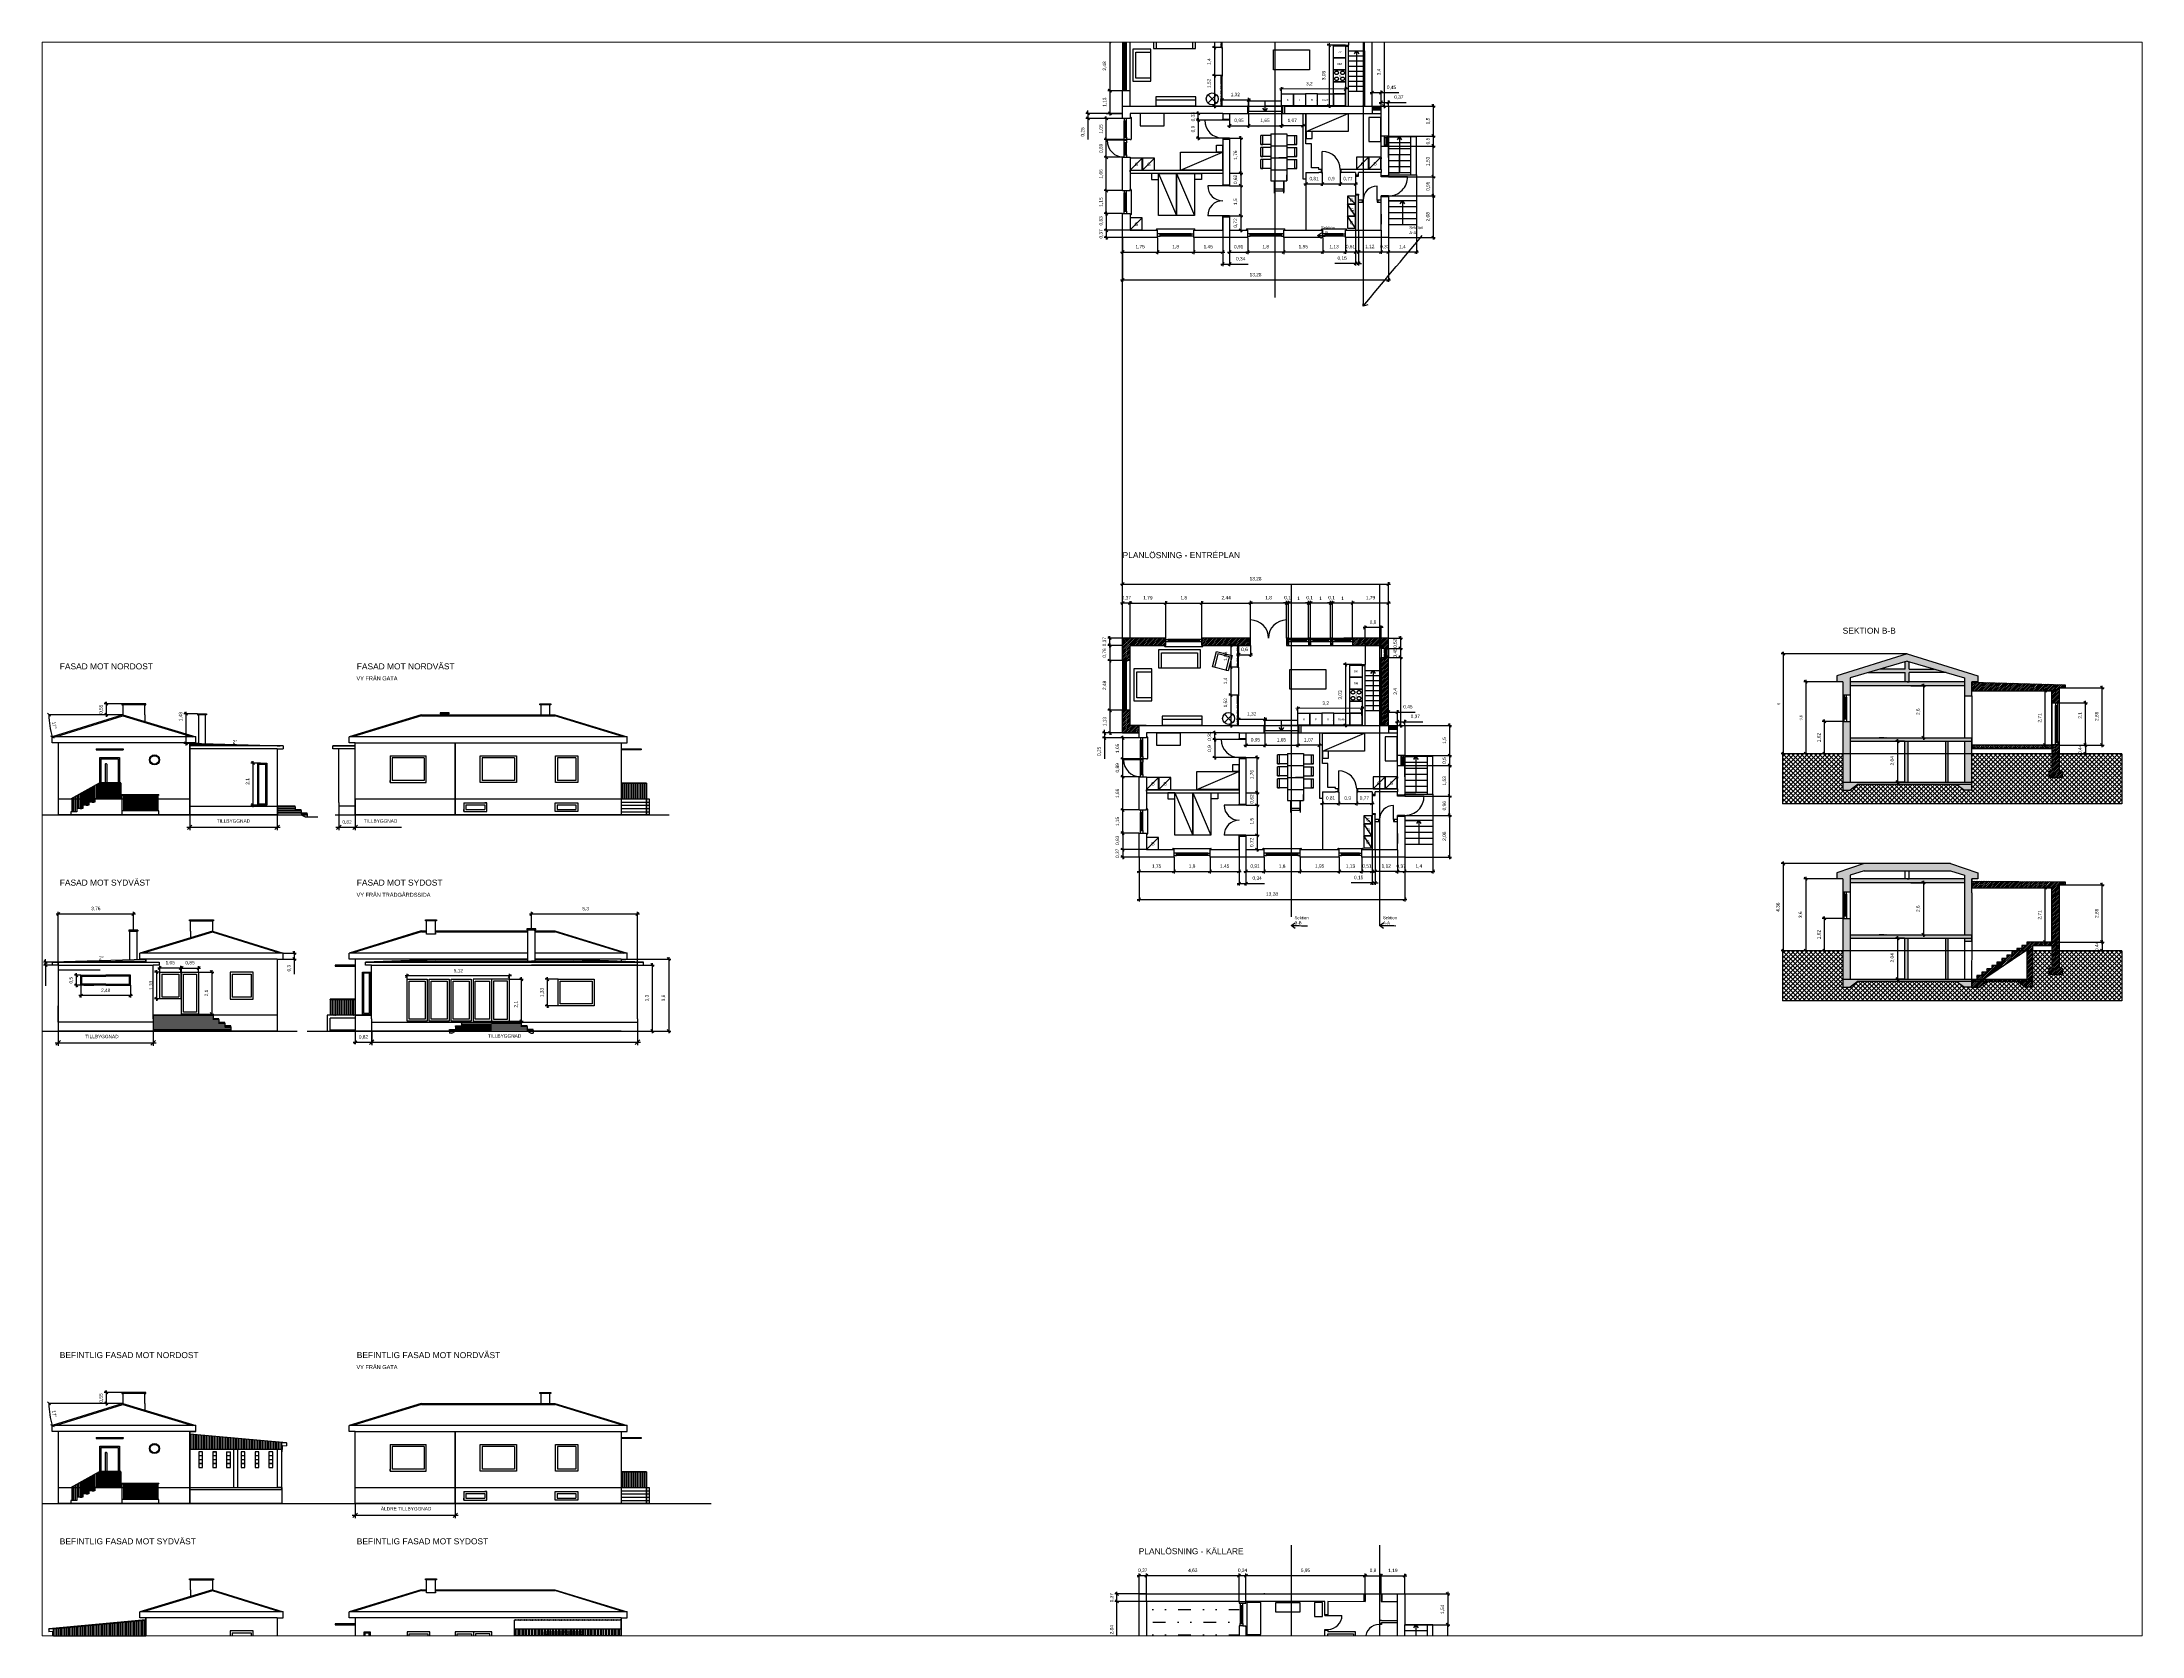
# Paper-space layout 'Layout2' of a CAD drawing. Header units: millimetres. Extents: x 26 to 231, y 20 to 176.
# The model-space entities are those that its viewports show. They can reach past a viewport. Long polylines and large blocks are cut down to what shows.
import ezdxf

# ---------------------------------------------------------------- set-up
doc = ezdxf.new("R2010")
doc.units = ezdxf.units.MM
for name, pattern in [('ACAD_ISO02W100', [15, 12, -3]), ('ACAD_ISO04W100', [30, 24, -3, 0, -3]), ('CENTER2', [28.575, 19.05, -3.175, 3.175, -3.175]), ('DASHED', [19.05, 12.7, -6.35]), ('HIDDEN', [9.525, 6.35, -3.175]), ('PHANTOM2', [31.75, 15.875, -3.175, 3.175, -3.175, 3.175, -3.175])]:
    doc.linetypes.add(name, pattern=pattern)
doc.layers.get('0').update_dxf_attribs({"color": 1})
for name, color, linetype in [('Angivelser', 7, 'Continuous'), ('Fönser - Revision', 1, 'Continuous'), ('Fönster', 1, 'Continuous'), ('Förtydligande', 8, 'CENTER2'), ('Grundritningar', 1, 'Continuous'), ('Mått', 4, 'Continuous'), ('Möbler', 4, 'PHANTOM2'), ('Rumsavdelare', 3, 'FENCELINE1'), ('Rörelsefogar', 1, 'CENTER2'), ('Sektionsangivelser', 4, 'PHANTOM2')]:
    doc.layers.add(name, color=color, linetype=linetype)
doc.styles.get("Standard").update_dxf_attribs({"font": 'Arial.ttf', "height": 170})
doc.linetypes.add('FENCELINE1', pattern='A,6.35,-2.54,[133,ltypeshp.shx,S=2.54,R=0,X=-2.54,Y=0],-2.54,25.4', length=36.83)
doc.dimstyles.new('Egen dimension', dxfattribs={"dimscale": 10, "dimtxt": 2.5, "dimasz": 15, "dimexe": 10, "dimexo": 0.625, "dimgap": 15, "dimtad": 1, "dimlfac": 0.001, "dimtxsty": 'Standard', "dimblk": 'OBLIQUE', "dimblk1": 'OBLIQUE', "dimblk2": 'OBLIQUE', "dimcen": 20, "dimdle": 10, "dimadec": 0, "dimazin": 0, "dimtfac": 1, "dimtmove": 0, "dimatfit": 3, "dimldrblk": 'OPEN90', "dimfxl": 1, "dimarcsym": 0})
doc.dimstyles.new('ISO-25', dxfattribs={"dimscale": 10, "dimtxt": 2.5, "dimasz": 15, "dimexe": 10, "dimexo": 0.625, "dimgap": 15, "dimtad": 1, "dimlfac": 0.001, "dimtxsty": 'Standard', "dimblk": 'OBLIQUE', "dimblk1": 'OBLIQUE', "dimblk2": 'OBLIQUE', "dimcen": 20, "dimdle": 10, "dimadec": 0, "dimazin": 0, "dimtfac": 1, "dimtmove": 0, "dimatfit": 3, "dimldrblk": 'OPEN90', "dimfxl": 1, "dimarcsym": 0})

# ---------------------------------------------------------------- blocks, each defined once
blk = doc.blocks.new('_Oblique')
at = {"color": 0, "linetype": 'ByBlock', "lineweight": -2}
blk.add_line((-0.5, -0.5), (0.5, 0.5), dxfattribs=at)
blk = doc.blocks.new('*D19')
at = {"layer": 'Defpoints', "color": 0, "transparency": 16777216}
for p in [(21618, -21773), (22360, -21773), (21618, -26463)]:
    blk.add_point(p, dxfattribs=at)
at = {"layer": 'Mått', "color": 0, "lineweight": -2, "transparency": 16777216}
for p, q in [((21624, -21773), (22460, -21773)), ((22360, -26563), (22360, -21673)), ((21624, -26463), (22460, -26463))]:
    blk.add_line(p, q, dxfattribs=at)
at = {"layer": 'Mått', "color": 0, "lineweight": -2, "transparency": 16777216, "xscale": 150, "yscale": 150, "zscale": 150}
for p, rotation in [((22360, -21773), 90), ((22360, -26463), 270)]:
    blk.add_blockref('_Oblique', p, dxfattribs=dict(at, rotation=rotation))
at = {"layer": 'Mått', "color": 0, "transparency": 16777216, "insert": (22107, -24118), "char_height": 170, "attachment_point": 5, "rotation": 90}
blk.add_mtext('4,69', dxfattribs=at)
blk = doc.blocks.new('_Open90')
at = {"color": 0, "linetype": 'ByBlock', "lineweight": -2}
for p, q in [((0, 0), (-1, 0)), ((-0.5, 0.5), (0, 0)), ((0, 0), (-0.5, -0.5))]:
    blk.add_line(p, q, dxfattribs=at)
blk = doc.blocks.new('*D20')
at = {"layer": 'Defpoints', "color": 0, "transparency": 16777216}
for p in [(20218, -20233), (20218, -21773), (22360, -21773)]:
    blk.add_point(p, dxfattribs=at)
at = {"layer": 'Mått', "color": 0, "lineweight": -2, "transparency": 16777216}
for p, q in [((20224, -20233), (22460, -20233)), ((22360, -20133), (22360, -21873)), ((20224, -21773), (22460, -21773))]:
    blk.add_line(p, q, dxfattribs=at)
at = {"layer": 'Mått', "color": 0, "lineweight": -2, "transparency": 16777216, "xscale": 150, "yscale": 150, "zscale": 150}
for p, rotation in [((22360, -20233), 90), ((22360, -21773), 270)]:
    blk.add_blockref('_Oblique', p, dxfattribs=dict(at, rotation=rotation))
at = {"layer": 'Mått', "color": 0, "transparency": 16777216, "insert": (22107, -21003), "char_height": 170, "attachment_point": 5, "rotation": 90}
blk.add_mtext('1,54', dxfattribs=at)
blk = doc.blocks.new('*D22')
at = {"layer": 'Defpoints', "color": 0, "transparency": 16777216}
for p in [(5836, -20603), (7308, -20603), (7308, -23443)]:
    blk.add_point(p, dxfattribs=at)
at = {"layer": 'Mått', "color": 0, "lineweight": -2, "transparency": 16777216}
for p, q in [((7302, -20603), (5736, -20603)), ((5836, -23543), (5836, -20503)), ((7302, -23443), (5736, -23443))]:
    blk.add_line(p, q, dxfattribs=at)
at = {"layer": 'Mått', "color": 0, "lineweight": -2, "transparency": 16777216, "xscale": 150, "yscale": 150, "zscale": 150}
for p, rotation in [((5836, -20603), 90), ((5836, -23443), 270)]:
    blk.add_blockref('_Oblique', p, dxfattribs=dict(at, rotation=rotation))
at = {"layer": 'Mått', "color": 0, "transparency": 16777216, "insert": (5583, -22023), "char_height": 170, "attachment_point": 5, "rotation": 90}
blk.add_mtext('2,84', dxfattribs=at)
blk = doc.blocks.new('*D23')
at = {"layer": 'Defpoints', "color": 0, "transparency": 16777216}
for p in [(5836, -20233), (7308, -20233), (7308, -20603)]:
    blk.add_point(p, dxfattribs=at)
at = {"layer": 'Mått', "color": 0, "lineweight": -2, "transparency": 16777216}
for p, q in [((7302, -20233), (5736, -20233)), ((7302, -20603), (5736, -20603)), ((5836, -20703), (5836, -20133))]:
    blk.add_line(p, q, dxfattribs=at)
at = {"layer": 'Mått', "color": 0, "lineweight": -2, "transparency": 16777216, "xscale": 150, "yscale": 150, "zscale": 150}
for p, rotation in [((5836, -20233), 90), ((5836, -20603), 270)]:
    blk.add_blockref('_Oblique', p, dxfattribs=dict(at, rotation=rotation))
at = {"layer": 'Mått', "color": 0, "transparency": 16777216, "insert": (5583, -20418), "char_height": 170, "attachment_point": 5, "rotation": 90}
blk.add_mtext('0,37', dxfattribs=at)
blk = doc.blocks.new('*D24')
at = {"layer": 'Defpoints', "color": 0, "transparency": 16777216}
for p in [(7308, -19315), (6938, -20233), (7308, -20603)]:
    blk.add_point(p, dxfattribs=at)
at = {"layer": 'Mått', "color": 0, "lineweight": -2, "transparency": 16777216}
for p, q in [((6838, -19315), (7408, -19315)), ((6938, -20227), (6938, -19215)), ((7308, -20597), (7308, -19215))]:
    blk.add_line(p, q, dxfattribs=at)
at = {"layer": 'Mått', "color": 0, "lineweight": -2, "transparency": 16777216, "xscale": 150, "yscale": 150, "zscale": 150, "rotation": 180}
blk.add_blockref('_Oblique', (6938, -19315), dxfattribs=at)
at = {"layer": 'Mått', "color": 0, "lineweight": -2, "transparency": 16777216, "xscale": 150, "yscale": 150, "zscale": 150}
blk.add_blockref('_Oblique', (7308, -19315), dxfattribs=at)
at = {"layer": 'Mått', "color": 0, "transparency": 16777216, "insert": (7123, -19063), "char_height": 170, "attachment_point": 5}
blk.add_mtext('0,37', dxfattribs=at)
blk = doc.blocks.new('*D25')
at = {"layer": 'Defpoints', "color": 0, "transparency": 16777216}
for p in [(11938, -19316), (7308, -20233), (11938, -20603)]:
    blk.add_point(p, dxfattribs=at)
at = {"layer": 'Mått', "color": 0, "lineweight": -2, "transparency": 16777216}
for p, q in [((7208, -19316), (12038, -19316)), ((7308, -20227), (7308, -19216)), ((11938, -20597), (11938, -19216))]:
    blk.add_line(p, q, dxfattribs=at)
at = {"layer": 'Mått', "color": 0, "lineweight": -2, "transparency": 16777216, "xscale": 150, "yscale": 150, "zscale": 150, "rotation": 180}
blk.add_blockref('_Oblique', (7308, -19316), dxfattribs=at)
at = {"layer": 'Mått', "color": 0, "lineweight": -2, "transparency": 16777216, "xscale": 150, "yscale": 150, "zscale": 150}
blk.add_blockref('_Oblique', (11938, -19316), dxfattribs=at)
at = {"layer": 'Mått', "color": 0, "transparency": 16777216, "insert": (9623, -19064), "char_height": 170, "attachment_point": 5}
blk.add_mtext('4,63', dxfattribs=at)
blk = doc.blocks.new('*D26')
at = {"layer": 'Defpoints', "color": 0, "transparency": 16777216}
for p in [(12278, -19315), (11938, -20603), (12278, -20603)]:
    blk.add_point(p, dxfattribs=at)
at = {"layer": 'Mått', "color": 0, "lineweight": -2, "transparency": 16777216}
for p, q in [((11838, -19315), (12378, -19315)), ((11938, -20597), (11938, -19215)), ((12278, -20597), (12278, -19215))]:
    blk.add_line(p, q, dxfattribs=at)
at = {"layer": 'Mått', "color": 0, "lineweight": -2, "transparency": 16777216, "xscale": 150, "yscale": 150, "zscale": 150, "rotation": 180}
blk.add_blockref('_Oblique', (11938, -19315), dxfattribs=at)
at = {"layer": 'Mått', "color": 0, "lineweight": -2, "transparency": 16777216, "xscale": 150, "yscale": 150, "zscale": 150}
blk.add_blockref('_Oblique', (12278, -19315), dxfattribs=at)
at = {"layer": 'Mått', "color": 0, "transparency": 16777216, "insert": (12108, -19063), "char_height": 170, "attachment_point": 5}
blk.add_mtext('0,34', dxfattribs=at)
blk = doc.blocks.new('*D27')
at = {"layer": 'Defpoints', "color": 0, "transparency": 16777216}
for p in [(18228, -19317), (12278, -20603), (18228, -20602)]:
    blk.add_point(p, dxfattribs=at)
at = {"layer": 'Mått', "color": 0, "lineweight": -2, "transparency": 16777216}
for p, q in [((12178, -19318), (18328, -19317)), ((12278, -20597), (12278, -19218)), ((18228, -20596), (18228, -19217))]:
    blk.add_line(p, q, dxfattribs=at)
at = {"layer": 'Mått', "color": 0, "lineweight": -2, "transparency": 16777216, "xscale": 150, "yscale": 150, "zscale": 150}
for p, rotation in [((12278, -19318), 180.011596331455), ((18228, -19317), 0.01159633145496666)]:
    blk.add_blockref('_Oblique', p, dxfattribs=dict(at, rotation=rotation))
at = {"layer": 'Mått', "color": 0, "transparency": 16777216, "insert": (15253, -19065), "char_height": 170, "attachment_point": 5, "rotation": 0.0116}
blk.add_mtext('5,95', dxfattribs=at)
blk = doc.blocks.new('*D28')
at = {"layer": 'Defpoints', "color": 0, "transparency": 16777216}
for p in [(20218, -19322), (19028, -20233), (20218, -20233)]:
    blk.add_point(p, dxfattribs=at)
at = {"layer": 'Mått', "color": 0, "lineweight": -2, "transparency": 16777216}
for p, q in [((18928, -19322), (20318, -19322)), ((19028, -20227), (19028, -19222)), ((20218, -20227), (20218, -19222))]:
    blk.add_line(p, q, dxfattribs=at)
at = {"layer": 'Mått', "color": 0, "lineweight": -2, "transparency": 16777216, "xscale": 150, "yscale": 150, "zscale": 150, "rotation": 180}
blk.add_blockref('_Oblique', (19028, -19322), dxfattribs=at)
at = {"layer": 'Mått', "color": 0, "lineweight": -2, "transparency": 16777216, "xscale": 150, "yscale": 150, "zscale": 150}
blk.add_blockref('_Oblique', (20218, -19322), dxfattribs=at)
at = {"layer": 'Mått', "color": 0, "transparency": 16777216, "insert": (19623, -19070), "char_height": 170, "attachment_point": 5}
blk.add_mtext('1,19', dxfattribs=at)
blk = doc.blocks.new('*D29')
at = {"layer": 'Defpoints', "color": 0, "ltscale": 10, "transparency": 16777216}
for p in [(-47533, 23680), (-47514, 23308), (-43841, 23680), (-43841, 23680), (-47365, 22580)]:
    blk.add_point(p, dxfattribs=at)
at = {"layer": 'Mått', "color": 0, "lineweight": -2, "ltscale": 10, "transparency": 16777216}
blk.add_arc((-43841, 23680), 3692, 180, 197.3318, dxfattribs=at)
at = {"layer": 'Mått', "color": 0, "lineweight": -2, "ltscale": 10, "transparency": 16777216, "xscale": 150, "yscale": 150, "zscale": 150}
for p, rotation in [((-47533, 23680), 89.99999999999994), ((-47365, 22580), 287.3317977329669)]:
    blk.add_blockref('_Oblique', p, dxfattribs=dict(at, rotation=rotation))
at = {"layer": 'Mått', "color": 0, "ltscale": 10, "transparency": 16777216, "insert": (-47257, 23159), "char_height": 170, "attachment_point": 5, "rotation": 278.6659}
blk.add_mtext('17°', dxfattribs=at)
blk = doc.blocks.new('*D32')
at = {"layer": 'Defpoints', "color": 0, "transparency": 16777216}
for p in [(45196, 22360), (44835, 20320), (45196, 20320)]:
    blk.add_point(p, dxfattribs=at)
at = {"layer": 'Mått', "color": 0, "lineweight": -2, "transparency": 16777216}
for p, q in [((45190, 22360), (44735, 22360)), ((44835, 22460), (44835, 20220)), ((45190, 20320), (44735, 20320))]:
    blk.add_line(p, q, dxfattribs=at)
at = {"layer": 'Mått', "color": 0, "lineweight": -2, "transparency": 16777216, "xscale": 150, "yscale": 150, "zscale": 150}
for p, rotation in [((44835, 22360), 90), ((44835, 20320), 270)]:
    blk.add_blockref('_Oblique', p, dxfattribs=dict(at, rotation=rotation))
at = {"layer": 'Mått', "color": 0, "transparency": 16777216, "insert": (44582, 21381), "char_height": 170, "attachment_point": 5, "rotation": 90}
blk.add_mtext('2,04', dxfattribs=at)
blk = doc.blocks.new('*D33')
at = {"layer": 'Defpoints', "color": 0, "transparency": 16777216}
for p in [(45496, 25130), (45496, 22530), (46129, 22530)]:
    blk.add_point(p, dxfattribs=at)
at = {"layer": 'Mått', "color": 0, "lineweight": -2, "transparency": 16777216}
for p, q in [((46129, 25230), (46129, 22430)), ((45502, 25130), (46229, 25130)), ((45502, 22530), (46229, 22530))]:
    blk.add_line(p, q, dxfattribs=at)
at = {"layer": 'Mått', "color": 0, "lineweight": -2, "transparency": 16777216, "xscale": 150, "yscale": 150, "zscale": 150}
for p, rotation in [((46129, 25130), 90), ((46129, 22530), 270)]:
    blk.add_blockref('_Oblique', p, dxfattribs=dict(at, rotation=rotation))
at = {"layer": 'Mått', "color": 0, "transparency": 16777216, "insert": (45876, 23830), "char_height": 170, "attachment_point": 5, "rotation": 90}
blk.add_mtext('2,6', dxfattribs=at)
blk = doc.blocks.new('*D34')
at = {"layer": 'Defpoints', "color": 0, "transparency": 16777216}
for p in [(52914, 22170), (52544, 21730), (54224, 21730)]:
    blk.add_point(p, dxfattribs=at)
at = {"layer": 'Mått', "color": 0, "lineweight": -2, "transparency": 16777216}
for p, q in [((52920, 22170), (54324, 22170)), ((54224, 22270), (54224, 21630)), ((52550, 21730), (54324, 21730))]:
    blk.add_line(p, q, dxfattribs=at)
at = {"layer": 'Mått', "color": 0, "lineweight": -2, "transparency": 16777216, "xscale": 150, "yscale": 150, "zscale": 150}
for p, rotation in [((54224, 22170), 90), ((54224, 21730), 270)]:
    blk.add_blockref('_Oblique', p, dxfattribs=dict(at, rotation=rotation))
at = {"layer": 'Mått', "color": 0, "transparency": 16777216, "insert": (53971, 21950), "char_height": 170, "attachment_point": 5, "rotation": 90}
blk.add_mtext('0,44', dxfattribs=at)
blk = doc.blocks.new('*D35')
at = {"layer": 'Defpoints', "color": 0, "transparency": 16777216}
for p in [(52544, 24270), (54224, 24270), (52914, 22170)]:
    blk.add_point(p, dxfattribs=at)
at = {"layer": 'Mått', "color": 0, "lineweight": -2, "transparency": 16777216}
for p, q in [((52550, 24270), (54324, 24270)), ((54224, 22070), (54224, 24370)), ((52920, 22170), (54324, 22170))]:
    blk.add_line(p, q, dxfattribs=at)
at = {"layer": 'Mått', "color": 0, "lineweight": -2, "transparency": 16777216, "xscale": 150, "yscale": 150, "zscale": 150}
for p, rotation in [((54224, 24270), 90), ((54224, 22170), 270)]:
    blk.add_blockref('_Oblique', p, dxfattribs=dict(at, rotation=rotation))
at = {"layer": 'Mått', "color": 0, "transparency": 16777216, "insert": (53971, 23650), "char_height": 170, "attachment_point": 5, "rotation": 90}
blk.add_mtext('2,1', dxfattribs=at)
blk = doc.blocks.new('*D36')
at = {"layer": 'Defpoints', "color": 0, "ltscale": 20, "transparency": 16777216}
for p in [(-40109, 23730), (-40687, 22246), (-40059, 22246)]:
    blk.add_point(p, dxfattribs=at)
at = {"layer": 'Mått', "color": 0, "lineweight": -2, "ltscale": 20, "transparency": 16777216}
for p, q in [((-40115, 23730), (-40787, 23730)), ((-40687, 23830), (-40687, 22146)), ((-40065, 22246), (-40787, 22246))]:
    blk.add_line(p, q, dxfattribs=at)
at = {"layer": 'Mått', "color": 0, "lineweight": -2, "ltscale": 20, "transparency": 16777216, "xscale": 150, "yscale": 150, "zscale": 150}
for p, rotation in [((-40687, 23730), 90), ((-40687, 22246), 270)]:
    blk.add_blockref('_Oblique', p, dxfattribs=dict(at, rotation=rotation))
at = {"layer": 'Mått', "color": 0, "ltscale": 20, "transparency": 16777216, "insert": (-40940, 23588), "char_height": 170, "attachment_point": 5, "rotation": 90}
blk.add_mtext('1,48', dxfattribs=at)
blk = doc.blocks.new('*D37')
at = {"layer": 'Defpoints', "color": 0, "transparency": 16777216}
for p in [(-43841, 24230), (-44665, 23680), (-43841, 23680)]:
    blk.add_point(p, dxfattribs=at)
at = {"layer": 'Mått', "color": 0, "lineweight": -2, "transparency": 16777216}
for p, q in [((-43847, 24230), (-44765, 24230)), ((-44665, 24330), (-44665, 23580)), ((-43847, 23680), (-44765, 23680))]:
    blk.add_line(p, q, dxfattribs=at)
at = {"layer": 'Mått', "color": 0, "lineweight": -2, "transparency": 16777216, "xscale": 150, "yscale": 150, "zscale": 150}
for p, rotation in [((-44665, 24230), 90), ((-44665, 23680), 270)]:
    blk.add_blockref('_Oblique', p, dxfattribs=dict(at, rotation=rotation))
at = {"layer": 'Mått', "color": 0, "transparency": 16777216, "insert": (-44917, 23955), "char_height": 170, "attachment_point": 5, "rotation": 90}
blk.add_mtext('0,55', dxfattribs=at)
blk = doc.blocks.new('*D38')
at = {"layer": 'Defpoints', "color": 0, "transparency": 16777216}
for p in [(42096, 23350), (41171, 21730), (42096, 21730)]:
    blk.add_point(p, dxfattribs=at)
at = {"layer": 'Mått', "color": 0, "lineweight": -2, "transparency": 16777216}
for p, q in [((42090, 23350), (41071, 23350)), ((41171, 23450), (41171, 21630)), ((42090, 21730), (41071, 21730))]:
    blk.add_line(p, q, dxfattribs=at)
at = {"layer": 'Mått', "color": 0, "lineweight": -2, "transparency": 16777216, "xscale": 150, "yscale": 150, "zscale": 150}
for p, rotation in [((41171, 23350), 90), ((41171, 21730), 270)]:
    blk.add_blockref('_Oblique', p, dxfattribs=dict(at, rotation=rotation))
at = {"layer": 'Mått', "color": 0, "transparency": 16777216, "insert": (40918, 22540), "char_height": 170, "attachment_point": 5, "rotation": 90}
blk.add_mtext('1,62', dxfattribs=at)
blk = doc.blocks.new('*D39')
at = {"layer": 'Defpoints', "color": 0, "ltscale": 20, "transparency": 16777216}
for p in [(-18125, 13731), (-23420, 12980), (-18125, 11180)]:
    blk.add_point(p, dxfattribs=at)
at = {"layer": 'Mått', "color": 0, "lineweight": -2, "ltscale": 20, "transparency": 16777216}
for p, q in [((-23520, 13731), (-18025, 13731)), ((-23420, 12986), (-23420, 13831)), ((-18125, 11186), (-18125, 13831))]:
    blk.add_line(p, q, dxfattribs=at)
at = {"layer": 'Mått', "color": 0, "lineweight": -2, "ltscale": 20, "transparency": 16777216, "xscale": 150, "yscale": 150, "zscale": 150, "rotation": 180}
blk.add_blockref('_Oblique', (-23420, 13731), dxfattribs=at)
at = {"layer": 'Mått', "color": 0, "lineweight": -2, "ltscale": 20, "transparency": 16777216, "xscale": 150, "yscale": 150, "zscale": 150}
blk.add_blockref('_Oblique', (-18125, 13731), dxfattribs=at)
at = {"layer": 'Mått', "color": 0, "ltscale": 20, "transparency": 16777216, "insert": (-20715, 13984), "char_height": 170, "attachment_point": 5}
blk.add_mtext('5,3', dxfattribs=at)
blk = doc.blocks.new('*D40')
at = {"layer": 'Defpoints', "color": 0, "ltscale": 20, "transparency": 16777216}
for p in [(-43306, 13736), (-43306, 12930), (-47065, 11180)]:
    blk.add_point(p, dxfattribs=at)
at = {"layer": 'Mått', "color": 0, "lineweight": -2, "ltscale": 20, "transparency": 16777216}
for p, q in [((-47165, 13736), (-43206, 13736)), ((-47065, 11186), (-47065, 13836)), ((-43306, 12936), (-43306, 13836))]:
    blk.add_line(p, q, dxfattribs=at)
at = {"layer": 'Mått', "color": 0, "lineweight": -2, "ltscale": 20, "transparency": 16777216, "xscale": 150, "yscale": 150, "zscale": 150, "rotation": 180}
blk.add_blockref('_Oblique', (-47065, 13736), dxfattribs=at)
at = {"layer": 'Mått', "color": 0, "lineweight": -2, "ltscale": 20, "transparency": 16777216, "xscale": 150, "yscale": 150, "zscale": 150}
blk.add_blockref('_Oblique', (-43306, 13736), dxfattribs=at)
at = {"layer": 'Mått', "color": 0, "ltscale": 20, "transparency": 16777216, "insert": (-45186, 13989), "char_height": 170, "attachment_point": 5}
blk.add_mtext('3,76', dxfattribs=at)
blk = doc.blocks.new('*D41')
at = {"layer": 'Defpoints', "color": 0, "transparency": 16777216}
for p in [(-18125, 11180), (-18125, 7880), (-17386, 7880)]:
    blk.add_point(p, dxfattribs=at)
at = {"layer": 'Mått', "color": 0, "lineweight": -2, "transparency": 16777216}
for p, q in [((-18119, 11180), (-17286, 11180)), ((-17386, 11280), (-17386, 7780)), ((-18119, 7880), (-17286, 7880))]:
    blk.add_line(p, q, dxfattribs=at)
at = {"layer": 'Mått', "color": 0, "lineweight": -2, "transparency": 16777216, "xscale": 150, "yscale": 150, "zscale": 150}
for p, rotation in [((-17386, 11180), 90), ((-17386, 7880), 270)]:
    blk.add_blockref('_Oblique', p, dxfattribs=dict(at, rotation=rotation))
at = {"layer": 'Mått', "color": 0, "transparency": 16777216, "insert": (-17639, 9530), "char_height": 170, "attachment_point": 5, "rotation": 90}
blk.add_mtext('3,3', dxfattribs=at)
blk = doc.blocks.new('*D47')
at = {"layer": 'Defpoints', "color": 0, "transparency": 16777216}
for p in [(45320, 26730), (39124, 21730), (42096, 21730)]:
    blk.add_point(p, dxfattribs=at)
at = {"layer": 'Mått', "color": 0, "lineweight": -2, "transparency": 16777216}
for p, q in [((45314, 26730), (39024, 26730)), ((39124, 26830), (39124, 21630)), ((42090, 21730), (39024, 21730))]:
    blk.add_line(p, q, dxfattribs=at)
at = {"layer": 'Mått', "color": 0, "lineweight": -2, "transparency": 16777216, "xscale": 150, "yscale": 150, "zscale": 150}
for p, rotation in [((39124, 26730), 90), ((39124, 21730), 270)]:
    blk.add_blockref('_Oblique', p, dxfattribs=dict(at, rotation=rotation))
at = {"layer": 'Mått', "color": 0, "transparency": 16777216, "insert": (38905, 24230), "char_height": 135, "attachment_point": 5, "rotation": 90}
blk.add_mtext('5', dxfattribs=at)
blk = doc.blocks.new('*D48')
at = {"layer": 'Defpoints', "color": 0, "transparency": 16777216}
for p in [(42096, 25330), (40250, 21730), (42096, 21730)]:
    blk.add_point(p, dxfattribs=at)
at = {"layer": 'Mått', "color": 0, "lineweight": -2, "transparency": 16777216}
for p, q in [((42090, 25330), (40150, 25330)), ((40250, 25430), (40250, 21630)), ((42090, 21730), (40150, 21730))]:
    blk.add_line(p, q, dxfattribs=at)
at = {"layer": 'Mått', "color": 0, "lineweight": -2, "transparency": 16777216, "xscale": 150, "yscale": 150, "zscale": 150}
for p, rotation in [((40250, 25330), 90), ((40250, 21730), 270)]:
    blk.add_blockref('_Oblique', p, dxfattribs=dict(at, rotation=rotation))
at = {"layer": 'Mått', "color": 0, "transparency": 16777216, "insert": (40019, 23530), "char_height": 135, "attachment_point": 5, "rotation": 90}
blk.add_mtext('3,6', dxfattribs=at)
blk = doc.blocks.new('*D50')
at = {"layer": 'Defpoints', "color": 0, "transparency": 16777216}
for p in [(-40055, 10830), (-40055, 8730), (-39395, 8730)]:
    blk.add_point(p, dxfattribs=at)
at = {"layer": 'Mått', "color": 0, "lineweight": -2, "transparency": 16777216}
for p, q in [((-40049, 10830), (-39295, 10830)), ((-39395, 10930), (-39395, 8630)), ((-40049, 8730), (-39295, 8730))]:
    blk.add_line(p, q, dxfattribs=at)
at = {"layer": 'Mått', "color": 0, "lineweight": -2, "transparency": 16777216, "xscale": 150, "yscale": 150, "zscale": 150}
for p, rotation in [((-39395, 10830), 90), ((-39395, 8730), 270)]:
    blk.add_blockref('_Oblique', p, dxfattribs=dict(at, rotation=rotation))
at = {"layer": 'Mått', "color": 0, "transparency": 16777216, "insert": (-39648, 9780), "char_height": 170, "attachment_point": 5, "rotation": 90}
blk.add_mtext('2,1', dxfattribs=at)
blk = doc.blocks.new('*D51')
at = {"layer": 'Defpoints', "color": 0, "transparency": 16777216}
for p in [(-41995, 10830), (-42160, 9500), (-41995, 9500)]:
    blk.add_point(p, dxfattribs=at)
at = {"layer": 'Mått', "color": 0, "lineweight": -2, "transparency": 16777216}
for p, q in [((-42001, 10830), (-42260, 10830)), ((-42160, 10930), (-42160, 9400)), ((-42001, 9500), (-42260, 9500))]:
    blk.add_line(p, q, dxfattribs=at)
at = {"layer": 'Mått', "color": 0, "lineweight": -2, "transparency": 16777216, "xscale": 150, "yscale": 150, "zscale": 150}
for p, rotation in [((-42160, 10830), 90), ((-42160, 9500), 270)]:
    blk.add_blockref('_Oblique', p, dxfattribs=dict(at, rotation=rotation))
at = {"layer": 'Mått', "color": 0, "transparency": 16777216, "insert": (-42412, 10165), "char_height": 170, "attachment_point": 5, "rotation": 90}
blk.add_mtext('1,33', dxfattribs=at)
blk = doc.blocks.new('*D52')
at = {"layer": 'Defpoints', "color": 0, "transparency": 16777216}
for p in [(-45935, 10173), (-45935, 9651), (-43455, 10173)]:
    blk.add_point(p, dxfattribs=at)
at = {"layer": 'Mått', "color": 0, "lineweight": -2, "transparency": 16777216}
for p, q in [((-43355, 9651), (-46035, 9651)), ((-45935, 10167), (-45935, 9551)), ((-43455, 10167), (-43455, 9551))]:
    blk.add_line(p, q, dxfattribs=at)
at = {"layer": 'Mått', "color": 0, "lineweight": -2, "transparency": 16777216, "xscale": 150, "yscale": 150, "zscale": 150, "rotation": 180}
blk.add_blockref('_Oblique', (-45935, 9651), dxfattribs=at)
at = {"layer": 'Mått', "color": 0, "lineweight": -2, "transparency": 16777216, "xscale": 150, "yscale": 150, "zscale": 150}
blk.add_blockref('_Oblique', (-43455, 9651), dxfattribs=at)
at = {"layer": 'Mått', "color": 0, "transparency": 16777216, "insert": (-44695, 9903), "char_height": 170, "attachment_point": 5}
blk.add_mtext('2,48', dxfattribs=at)
blk = doc.blocks.new('*D53')
at = {"layer": 'Defpoints', "color": 0, "transparency": 16777216}
for p in [(-36945, 21270), (-37341, 19170), (-36945, 19170)]:
    blk.add_point(p, dxfattribs=at)
at = {"layer": 'Mått', "color": 0, "lineweight": -2, "transparency": 16777216}
for p, q in [((-36951, 21270), (-37441, 21270)), ((-37341, 21370), (-37341, 19070)), ((-36951, 19170), (-37441, 19170))]:
    blk.add_line(p, q, dxfattribs=at)
at = {"layer": 'Mått', "color": 0, "lineweight": -2, "transparency": 16777216, "xscale": 150, "yscale": 150, "zscale": 150}
for p, rotation in [((-37341, 21270), 90), ((-37341, 19170), 270)]:
    blk.add_blockref('_Oblique', p, dxfattribs=dict(at, rotation=rotation))
at = {"layer": 'Mått', "color": 0, "transparency": 16777216, "insert": (-37593, 20350), "char_height": 170, "attachment_point": 5, "rotation": 90}
blk.add_mtext('2,1', dxfattribs=at)
blk = doc.blocks.new('*D54')
at = {"layer": 'Defpoints', "color": 0, "ltscale": 10, "transparency": 16777216}
for p in [(-47533, -10720), (-47514, -11092), (-43841, -10720), (-43841, -10720), (-47365, -11820)]:
    blk.add_point(p, dxfattribs=at)
at = {"layer": 'Mått', "color": 0, "lineweight": -2, "ltscale": 10, "transparency": 16777216}
blk.add_arc((-43841, -10720), 3692, 180, 197.3318, dxfattribs=at)
at = {"layer": 'Mått', "color": 0, "lineweight": -2, "ltscale": 10, "transparency": 16777216, "xscale": 150, "yscale": 150, "zscale": 150}
for p, rotation in [((-47533, -10720), 90), ((-47365, -11820), 287.3317977329669)]:
    blk.add_blockref('_Oblique', p, dxfattribs=dict(at, rotation=rotation))
at = {"layer": 'Mått', "color": 0, "ltscale": 10, "transparency": 16777216, "insert": (-47257, -11241), "char_height": 170, "attachment_point": 5, "rotation": 278.6659}
blk.add_mtext('17°', dxfattribs=at)
blk = doc.blocks.new('*D55')
at = {"layer": 'Defpoints', "color": 0, "transparency": 16777216}
for p in [(-43841, -10170), (-44665, -10720), (-43841, -10720)]:
    blk.add_point(p, dxfattribs=at)
at = {"layer": 'Mått', "color": 0, "lineweight": -2, "transparency": 16777216}
for p, q in [((-43847, -10170), (-44765, -10170)), ((-44665, -10070), (-44665, -10820)), ((-43847, -10720), (-44765, -10720))]:
    blk.add_line(p, q, dxfattribs=at)
at = {"layer": 'Mått', "color": 0, "lineweight": -2, "transparency": 16777216, "xscale": 150, "yscale": 150, "zscale": 150}
for p, rotation in [((-44665, -10170), 90), ((-44665, -10720), 270)]:
    blk.add_blockref('_Oblique', p, dxfattribs=dict(at, rotation=rotation))
at = {"layer": 'Mått', "color": 0, "transparency": 16777216, "insert": (-44917, -10445), "char_height": 170, "attachment_point": 5, "rotation": 90}
blk.add_mtext('0,55', dxfattribs=at)
blk = doc.blocks.new('*D122')
at = {"layer": 'Defpoints', "color": 0, "transparency": 16777216}
for p in [(-18945, 11480), (-18945, 7880), (-16561, 7880)]:
    blk.add_point(p, dxfattribs=at)
at = {"layer": 'Mått', "color": 0, "lineweight": -2, "transparency": 16777216}
for p, q in [((-16561, 11580), (-16561, 7780)), ((-18939, 11480), (-16461, 11480)), ((-18939, 7880), (-16461, 7880))]:
    blk.add_line(p, q, dxfattribs=at)
at = {"layer": 'Mått', "color": 0, "lineweight": -2, "transparency": 16777216, "xscale": 150, "yscale": 150, "zscale": 150}
for p, rotation in [((-16561, 11480), 90), ((-16561, 7880), 270)]:
    blk.add_blockref('_Oblique', p, dxfattribs=dict(at, rotation=rotation))
at = {"layer": 'Mått', "color": 0, "transparency": 16777216, "insert": (-16813, 9533), "char_height": 170, "attachment_point": 5, "rotation": 90}
blk.add_mtext('3,6', dxfattribs=at)
blk = doc.blocks.new('*D123')
at = {"layer": 'Defpoints', "color": 0, "transparency": 16777216}
for p in [(-40495, 18680), (-36125, 18680), (-36125, 18060)]:
    blk.add_point(p, dxfattribs=at)
at = {"layer": 'Förtydligande', "color": 0, "lineweight": -2, "transparency": 16777216}
for p, q in [((-40645, 18060), (-35975, 18060)), ((-40495, 18670), (-40495, 17910)), ((-36125, 18670), (-36125, 17910))]:
    blk.add_line(p, q, dxfattribs=at)
at = {"layer": 'Förtydligande', "color": 0, "lineweight": -2, "transparency": 16777216, "xscale": 225, "yscale": 225, "zscale": 225, "rotation": 180}
blk.add_blockref('_Oblique', (-40495, 18060), dxfattribs=at)
at = {"layer": 'Förtydligande', "color": 0, "lineweight": -2, "transparency": 16777216, "xscale": 225, "yscale": 225, "zscale": 225}
blk.add_blockref('_Oblique', (-36125, 18060), dxfattribs=at)
at = {"layer": 'Förtydligande', "color": 0, "transparency": 16777216, "insert": (-38310, 18372), "char_height": 170, "attachment_point": 5}
blk.add_mtext('TILLBYGGNAD', dxfattribs=at)
blk = doc.blocks.new('*D124')
at = {"layer": 'Defpoints', "color": 0, "transparency": 16777216}
for p in [(-47065, 7880), (-42325, 7884), (-42325, 7297)]:
    blk.add_point(p, dxfattribs=at)
at = {"layer": 'Förtydligande', "color": 0, "lineweight": -2, "transparency": 16777216}
for p, q in [((-47065, 7870), (-47065, 7147)), ((-42325, 7874), (-42325, 7147)), ((-47215, 7297), (-42175, 7297))]:
    blk.add_line(p, q, dxfattribs=at)
at = {"layer": 'Förtydligande', "color": 0, "lineweight": -2, "transparency": 16777216, "xscale": 225, "yscale": 225, "zscale": 225, "rotation": 180}
blk.add_blockref('_Oblique', (-47065, 7297), dxfattribs=at)
at = {"layer": 'Förtydligande', "color": 0, "lineweight": -2, "transparency": 16777216, "xscale": 225, "yscale": 225, "zscale": 225}
blk.add_blockref('_Oblique', (-42325, 7297), dxfattribs=at)
at = {"layer": 'Förtydligande', "color": 0, "transparency": 16777216, "insert": (-44880, 7609), "char_height": 170, "attachment_point": 5}
blk.add_mtext('TILLBYGGNAD', dxfattribs=at)
blk = doc.blocks.new('*D125')
at = {"layer": 'Defpoints', "color": 0, "transparency": 16777216}
for p in [(-31404, 7880), (-18125, 7880), (-18125, 7324)]:
    blk.add_point(p, dxfattribs=at)
at = {"layer": 'Förtydligande', "color": 0, "lineweight": -2, "transparency": 16777216}
for p, q in [((-31404, 7870), (-31404, 7174)), ((-18125, 7870), (-18125, 7174)), ((-31554, 7324), (-17975, 7324))]:
    blk.add_line(p, q, dxfattribs=at)
at = {"layer": 'Förtydligande', "color": 0, "lineweight": -2, "transparency": 16777216, "xscale": 225, "yscale": 225, "zscale": 225, "rotation": 180}
blk.add_blockref('_Oblique', (-31404, 7324), dxfattribs=at)
at = {"layer": 'Förtydligande', "color": 0, "lineweight": -2, "transparency": 16777216, "xscale": 225, "yscale": 225, "zscale": 225}
blk.add_blockref('_Oblique', (-18125, 7324), dxfattribs=at)
at = {"layer": 'Förtydligande', "color": 0, "transparency": 16777216, "insert": (-24764, 7636), "char_height": 170, "attachment_point": 5}
blk.add_mtext('TILLBYGGNAD', dxfattribs=at)
blk = doc.blocks.new('*D126')
at = {"layer": 'Defpoints', "color": 0, "transparency": 16777216}
for p in [(-40055, 10830), (-40055, 8730), (-39395, 8730)]:
    blk.add_point(p, dxfattribs=at)
at = {"layer": 'Mått', "color": 0, "lineweight": -2, "transparency": 16777216}
for p, q in [((-40049, 10830), (-39295, 10830)), ((-39395, 10930), (-39395, 8630)), ((-40049, 8730), (-39295, 8730))]:
    blk.add_line(p, q, dxfattribs=at)
at = {"layer": 'Mått', "color": 0, "lineweight": -2, "transparency": 16777216, "xscale": 150, "yscale": 150, "zscale": 150}
for p, rotation in [((-39395, 10830), 90), ((-39395, 8730), 270)]:
    blk.add_blockref('_Oblique', p, dxfattribs=dict(at, rotation=rotation))
at = {"layer": 'Mått', "color": 0, "transparency": 16777216, "insert": (-39648, 9780), "char_height": 170, "attachment_point": 5, "rotation": 90}
blk.add_mtext('2,1', dxfattribs=at)
blk = doc.blocks.new('*D127')
at = {"layer": 'Defpoints', "color": 0, "transparency": 16777216}
for p in [(-41995, 10830), (-42160, 9500), (-41995, 9500)]:
    blk.add_point(p, dxfattribs=at)
at = {"layer": 'Mått', "color": 0, "lineweight": -2, "transparency": 16777216}
for p, q in [((-42001, 10830), (-42260, 10830)), ((-42160, 10930), (-42160, 9400)), ((-42001, 9500), (-42260, 9500))]:
    blk.add_line(p, q, dxfattribs=at)
at = {"layer": 'Mått', "color": 0, "lineweight": -2, "transparency": 16777216, "xscale": 150, "yscale": 150, "zscale": 150}
for p, rotation in [((-42160, 10830), 90), ((-42160, 9500), 270)]:
    blk.add_blockref('_Oblique', p, dxfattribs=dict(at, rotation=rotation))
at = {"layer": 'Mått', "color": 0, "transparency": 16777216, "insert": (-42412, 10165), "char_height": 170, "attachment_point": 5, "rotation": 90}
blk.add_mtext('1,33', dxfattribs=at)
blk = doc.blocks.new('*D128')
at = {"layer": 'Defpoints', "color": 0, "transparency": 16777216}
for p in [(-45935, 10173), (-45935, 9651), (-43455, 10173)]:
    blk.add_point(p, dxfattribs=at)
at = {"layer": 'Mått', "color": 0, "lineweight": -2, "transparency": 16777216}
for p, q in [((-43355, 9651), (-46035, 9651)), ((-45935, 10167), (-45935, 9551)), ((-43455, 10167), (-43455, 9551))]:
    blk.add_line(p, q, dxfattribs=at)
at = {"layer": 'Mått', "color": 0, "lineweight": -2, "transparency": 16777216, "xscale": 150, "yscale": 150, "zscale": 150, "rotation": 180}
blk.add_blockref('_Oblique', (-45935, 9651), dxfattribs=at)
at = {"layer": 'Mått', "color": 0, "lineweight": -2, "transparency": 16777216, "xscale": 150, "yscale": 150, "zscale": 150}
blk.add_blockref('_Oblique', (-43455, 9651), dxfattribs=at)
at = {"layer": 'Mått', "color": 0, "transparency": 16777216, "insert": (-44695, 9903), "char_height": 170, "attachment_point": 5}
blk.add_mtext('2,48', dxfattribs=at)
blk = doc.blocks.new('*D129')
at = {"layer": 'Defpoints', "color": 0, "transparency": 16777216}
for p in [(-46160, 10673), (-45935, 10673), (-45935, 10173)]:
    blk.add_point(p, dxfattribs=at)
at = {"layer": 'Mått', "color": 0, "lineweight": -2, "transparency": 16777216}
for p, q in [((-45941, 10673), (-46260, 10673)), ((-46160, 10073), (-46160, 10773)), ((-45941, 10173), (-46260, 10173))]:
    blk.add_line(p, q, dxfattribs=at)
at = {"layer": 'Mått', "color": 0, "lineweight": -2, "transparency": 16777216, "xscale": 150, "yscale": 150, "zscale": 150}
for p, rotation in [((-46160, 10673), 90), ((-46160, 10173), 270)]:
    blk.add_blockref('_Oblique', p, dxfattribs=dict(at, rotation=rotation))
at = {"layer": 'Mått', "color": 0, "transparency": 16777216, "insert": (-46413, 10423), "char_height": 170, "attachment_point": 5, "rotation": 90}
blk.add_mtext('0,5', dxfattribs=at)
blk = doc.blocks.new('*D130')
at = {"layer": 'Defpoints', "color": 0, "transparency": 16777216}
for p in [(-24515, 10470), (-24515, 8370), (-23932, 8370)]:
    blk.add_point(p, dxfattribs=at)
at = {"layer": 'Mått', "color": 0, "lineweight": -2, "transparency": 16777216}
for p, q in [((-23932, 10570), (-23932, 8270)), ((-24509, 10470), (-23832, 10470)), ((-24509, 8370), (-23832, 8370))]:
    blk.add_line(p, q, dxfattribs=at)
at = {"layer": 'Mått', "color": 0, "lineweight": -2, "transparency": 16777216, "xscale": 150, "yscale": 150, "zscale": 150}
for p, rotation in [((-23932, 10470), 90), ((-23932, 8370), 270)]:
    blk.add_blockref('_Oblique', p, dxfattribs=dict(at, rotation=rotation))
at = {"layer": 'Mått', "color": 0, "transparency": 16777216, "insert": (-24184, 9224), "char_height": 170, "attachment_point": 5, "rotation": 90}
blk.add_mtext('2,1', dxfattribs=at)
blk = doc.blocks.new('*D131')
at = {"layer": 'Defpoints', "color": 0, "transparency": 16777216}
for p in [(-22080, 10470), (-22634, 9140), (-22080, 9140)]:
    blk.add_point(p, dxfattribs=at)
at = {"layer": 'Mått', "color": 0, "lineweight": -2, "transparency": 16777216}
for p, q in [((-22634, 10570), (-22634, 9040)), ((-22086, 10470), (-22734, 10470)), ((-22086, 9140), (-22734, 9140))]:
    blk.add_line(p, q, dxfattribs=at)
at = {"layer": 'Mått', "color": 0, "lineweight": -2, "transparency": 16777216, "xscale": 150, "yscale": 150, "zscale": 150}
for p, rotation in [((-22634, 10470), 90), ((-22634, 9140), 270)]:
    blk.add_blockref('_Oblique', p, dxfattribs=dict(at, rotation=rotation))
at = {"layer": 'Mått', "color": 0, "transparency": 16777216, "insert": (-22886, 9805), "char_height": 170, "attachment_point": 5, "rotation": 90}
blk.add_mtext('1,33', dxfattribs=at)
blk = doc.blocks.new('*D133')
at = {"layer": 'Defpoints', "color": 0, "transparency": 16777216}
for p in [(6121, 16944), (6938, 17774), (7308, 16944)]:
    blk.add_point(p, dxfattribs=at)
at = {"layer": 'Mått', "color": 0, "lineweight": -2, "transparency": 16777216}
for p, q in [((6121, 17874), (6121, 16844)), ((6932, 17774), (6021, 17774)), ((7302, 16944), (6021, 16944))]:
    blk.add_line(p, q, dxfattribs=at)
at = {"layer": 'Mått', "color": 0, "lineweight": -2, "transparency": 16777216, "xscale": 150, "yscale": 150, "zscale": 150}
for p, rotation in [((6121, 17774), 90), ((6121, 16944), 270)]:
    blk.add_blockref('_Oblique', p, dxfattribs=dict(at, rotation=rotation))
at = {"layer": 'Mått', "color": 0, "transparency": 16777216, "insert": (5869, 17410), "char_height": 170, "attachment_point": 5, "rotation": 90}
blk.add_mtext('0,83', dxfattribs=at)
blk = doc.blocks.new('*D157')
at = {"layer": 'Defpoints', "color": 0, "transparency": 16777216}
for p in [(6118, 29256), (6118, 27514), (6488, 27514)]:
    blk.add_point(p, dxfattribs=at)
at = {"layer": 'Mått', "color": 0, "lineweight": -2, "transparency": 16777216}
for p, q in [((6588, 29256), (6018, 29256)), ((6118, 27520), (6118, 29356)), ((6488, 27520), (6488, 29356))]:
    blk.add_line(p, q, dxfattribs=at)
at = {"layer": 'Mått', "color": 0, "lineweight": -2, "transparency": 16777216, "xscale": 150, "yscale": 150, "zscale": 150, "rotation": 180}
blk.add_blockref('_Oblique', (6118, 29256), dxfattribs=at)
at = {"layer": 'Mått', "color": 0, "lineweight": -2, "transparency": 16777216, "xscale": 150, "yscale": 150, "zscale": 150}
blk.add_blockref('_Oblique', (6488, 29256), dxfattribs=at)
at = {"layer": 'Mått', "color": 0, "transparency": 16777216, "insert": (6303, 29509), "char_height": 170, "attachment_point": 5}
blk.add_mtext('0,37', dxfattribs=at)
blk = doc.blocks.new('*D158')
at = {"layer": 'Defpoints', "color": 0, "transparency": 16777216}
for p in [(8273, 29256), (6488, 27514), (8273, 27514)]:
    blk.add_point(p, dxfattribs=at)
at = {"layer": 'Mått', "color": 0, "lineweight": -2, "transparency": 16777216}
for p, q in [((6388, 29256), (8373, 29256)), ((6488, 27520), (6488, 29356)), ((8273, 27520), (8273, 29356))]:
    blk.add_line(p, q, dxfattribs=at)
at = {"layer": 'Mått', "color": 0, "lineweight": -2, "transparency": 16777216, "xscale": 150, "yscale": 150, "zscale": 150, "rotation": 180}
blk.add_blockref('_Oblique', (6488, 29256), dxfattribs=at)
at = {"layer": 'Mått', "color": 0, "lineweight": -2, "transparency": 16777216, "xscale": 150, "yscale": 150, "zscale": 150}
blk.add_blockref('_Oblique', (8273, 29256), dxfattribs=at)
at = {"layer": 'Mått', "color": 0, "transparency": 16777216, "insert": (7381, 29508), "char_height": 170, "attachment_point": 5}
blk.add_mtext('1,79', dxfattribs=at)
blk = doc.blocks.new('*D159')
at = {"layer": 'Defpoints', "color": 0, "transparency": 16777216}
for p in [(10073, 29259), (8273, 27514), (10073, 27514)]:
    blk.add_point(p, dxfattribs=at)
at = {"layer": 'Mått', "color": 0, "lineweight": -2, "transparency": 16777216}
for p, q in [((8173, 29259), (10173, 29259)), ((8273, 27520), (8273, 29359)), ((10073, 27520), (10073, 29359))]:
    blk.add_line(p, q, dxfattribs=at)
at = {"layer": 'Mått', "color": 0, "lineweight": -2, "transparency": 16777216, "xscale": 150, "yscale": 150, "zscale": 150, "rotation": 180}
blk.add_blockref('_Oblique', (8273, 29259), dxfattribs=at)
at = {"layer": 'Mått', "color": 0, "lineweight": -2, "transparency": 16777216, "xscale": 150, "yscale": 150, "zscale": 150}
blk.add_blockref('_Oblique', (10073, 29259), dxfattribs=at)
at = {"layer": 'Mått', "color": 0, "transparency": 16777216, "insert": (9173, 29511), "char_height": 170, "attachment_point": 5}
blk.add_mtext('1,8', dxfattribs=at)
blk = doc.blocks.new('*D160')
at = {"layer": 'Defpoints', "color": 0, "transparency": 16777216}
for p in [(12508, 29259), (10073, 27514), (12508, 27514)]:
    blk.add_point(p, dxfattribs=at)
at = {"layer": 'Mått', "color": 0, "lineweight": -2, "transparency": 16777216}
for p, q in [((9973, 29259), (12608, 29259)), ((10073, 27520), (10073, 29359)), ((12508, 27520), (12508, 29359))]:
    blk.add_line(p, q, dxfattribs=at)
at = {"layer": 'Mått', "color": 0, "lineweight": -2, "transparency": 16777216, "xscale": 150, "yscale": 150, "zscale": 150, "rotation": 180}
blk.add_blockref('_Oblique', (10073, 29259), dxfattribs=at)
at = {"layer": 'Mått', "color": 0, "lineweight": -2, "transparency": 16777216, "xscale": 150, "yscale": 150, "zscale": 150}
blk.add_blockref('_Oblique', (12508, 29259), dxfattribs=at)
at = {"layer": 'Mått', "color": 0, "transparency": 16777216, "insert": (11291, 29511), "char_height": 170, "attachment_point": 5}
blk.add_mtext('2,44', dxfattribs=at)
blk = doc.blocks.new('*D161')
at = {"layer": 'Defpoints', "color": 0, "transparency": 16777216}
for p in [(14308, 29265), (12508, 27514), (14308, 27514)]:
    blk.add_point(p, dxfattribs=at)
at = {"layer": 'Mått', "color": 0, "lineweight": -2, "transparency": 16777216}
for p, q in [((12408, 29265), (14408, 29265)), ((12508, 27520), (12508, 29365)), ((14308, 27520), (14308, 29365))]:
    blk.add_line(p, q, dxfattribs=at)
at = {"layer": 'Mått', "color": 0, "lineweight": -2, "transparency": 16777216, "xscale": 150, "yscale": 150, "zscale": 150, "rotation": 180}
blk.add_blockref('_Oblique', (12508, 29265), dxfattribs=at)
at = {"layer": 'Mått', "color": 0, "lineweight": -2, "transparency": 16777216, "xscale": 150, "yscale": 150, "zscale": 150}
blk.add_blockref('_Oblique', (14308, 29265), dxfattribs=at)
at = {"layer": 'Mått', "color": 0, "transparency": 16777216, "insert": (13408, 29517), "char_height": 170, "attachment_point": 5}
blk.add_mtext('1,8', dxfattribs=at)
blk = doc.blocks.new('*D162')
at = {"layer": 'Defpoints', "color": 0, "transparency": 16777216}
for p in [(14408, 29265), (14308, 27514), (14408, 27514)]:
    blk.add_point(p, dxfattribs=at)
at = {"layer": 'Mått', "color": 0, "lineweight": -2, "transparency": 16777216}
for p, q in [((14308, 29265), (14158, 29265)), ((14308, 27520), (14308, 29365)), ((14308, 29265), (14408, 29265)), ((14408, 27520), (14408, 29365)), ((14408, 29265), (14558, 29265))]:
    blk.add_line(p, q, dxfattribs=at)
at = {"layer": 'Mått', "color": 0, "lineweight": -2, "transparency": 16777216, "xscale": 150, "yscale": 150, "zscale": 150}
blk.add_blockref('_Oblique', (14308, 29265), dxfattribs=at)
at = {"layer": 'Mått', "color": 0, "lineweight": -2, "transparency": 16777216, "xscale": 150, "yscale": 150, "zscale": 150, "rotation": 180}
blk.add_blockref('_Oblique', (14408, 29265), dxfattribs=at)
at = {"layer": 'Mått', "color": 0, "transparency": 16777216, "insert": (14358, 29517), "char_height": 170, "attachment_point": 5}
blk.add_mtext('0,1', dxfattribs=at)
blk = doc.blocks.new('*D163')
at = {"layer": 'Defpoints', "color": 0, "transparency": 16777216}
for p in [(15408, 29265), (14408, 27514), (15408, 27514)]:
    blk.add_point(p, dxfattribs=at)
at = {"layer": 'Mått', "color": 0, "lineweight": -2, "transparency": 16777216}
for p, q in [((14308, 29265), (15508, 29265)), ((14408, 27520), (14408, 29365)), ((15408, 27520), (15408, 29365))]:
    blk.add_line(p, q, dxfattribs=at)
at = {"layer": 'Mått', "color": 0, "lineweight": -2, "transparency": 16777216, "xscale": 150, "yscale": 150, "zscale": 150, "rotation": 180}
blk.add_blockref('_Oblique', (14408, 29265), dxfattribs=at)
at = {"layer": 'Mått', "color": 0, "lineweight": -2, "transparency": 16777216, "xscale": 150, "yscale": 150, "zscale": 150}
blk.add_blockref('_Oblique', (15408, 29265), dxfattribs=at)
at = {"layer": 'Mått', "color": 0, "transparency": 16777216, "insert": (14908, 29500), "char_height": 170, "attachment_point": 5}
blk.add_mtext('1', dxfattribs=at)
blk = doc.blocks.new('*D164')
at = {"layer": 'Defpoints', "color": 0, "transparency": 16777216}
for p in [(19398, 29265), (17608, 27514), (19398, 27514)]:
    blk.add_point(p, dxfattribs=at)
at = {"layer": 'Mått', "color": 0, "lineweight": -2, "transparency": 16777216}
for p, q in [((17508, 29265), (19498, 29265)), ((17608, 27520), (17608, 29365)), ((19398, 27520), (19398, 29365))]:
    blk.add_line(p, q, dxfattribs=at)
at = {"layer": 'Mått', "color": 0, "lineweight": -2, "transparency": 16777216, "xscale": 150, "yscale": 150, "zscale": 150, "rotation": 180}
blk.add_blockref('_Oblique', (17608, 29265), dxfattribs=at)
at = {"layer": 'Mått', "color": 0, "lineweight": -2, "transparency": 16777216, "xscale": 150, "yscale": 150, "zscale": 150}
blk.add_blockref('_Oblique', (19398, 29265), dxfattribs=at)
at = {"layer": 'Mått', "color": 0, "transparency": 16777216, "insert": (18503, 29517), "char_height": 170, "attachment_point": 5}
blk.add_mtext('1,79', dxfattribs=at)
blk = doc.blocks.new('*D134')
at = {"layer": 'Defpoints', "color": 0, "transparency": 16777216}
for p in [(7308, 16944), (6121, 16574), (8688, 16574)]:
    blk.add_point(p, dxfattribs=at)
at = {"layer": 'Mått', "color": 0, "lineweight": -2, "transparency": 16777216}
for p, q in [((7302, 16944), (6021, 16944)), ((6121, 17044), (6121, 16474)), ((8682, 16574), (6021, 16574))]:
    blk.add_line(p, q, dxfattribs=at)
at = {"layer": 'Mått', "color": 0, "lineweight": -2, "transparency": 16777216, "xscale": 150, "yscale": 150, "zscale": 150}
for p, rotation in [((6121, 16944), 90), ((6121, 16574), 270)]:
    blk.add_blockref('_Oblique', p, dxfattribs=dict(at, rotation=rotation))
at = {"layer": 'Mått', "color": 0, "transparency": 16777216, "insert": (5869, 16759), "char_height": 170, "attachment_point": 5, "rotation": 90}
blk.add_mtext('0,37', dxfattribs=at)
blk = doc.blocks.new('*D135')
at = {"layer": 'Defpoints', "color": 0, "transparency": 16777216}
for p in [(6938, 16574), (20218, 16574), (20218, 14457)]:
    blk.add_point(p, dxfattribs=at)
at = {"layer": 'Mått', "color": 0, "lineweight": -2, "transparency": 16777216}
for p, q in [((6938, 16568), (6938, 14357)), ((20218, 16568), (20218, 14357)), ((6838, 14457), (20318, 14457))]:
    blk.add_line(p, q, dxfattribs=at)
at = {"layer": 'Mått', "color": 0, "lineweight": -2, "transparency": 16777216, "xscale": 150, "yscale": 150, "zscale": 150, "rotation": 180}
blk.add_blockref('_Oblique', (6938, 14457), dxfattribs=at)
at = {"layer": 'Mått', "color": 0, "lineweight": -2, "transparency": 16777216, "xscale": 150, "yscale": 150, "zscale": 150}
blk.add_blockref('_Oblique', (20218, 14457), dxfattribs=at)
at = {"layer": 'Mått', "color": 0, "transparency": 16777216, "insert": (13578, 14710), "char_height": 170, "attachment_point": 5}
blk.add_mtext('13,28', dxfattribs=at)
blk = doc.blocks.new('*D136')
at = {"layer": 'Defpoints', "color": 0, "transparency": 16777216}
for p in [(5477, 27514), (6118, 27514), (6118, 27144)]:
    blk.add_point(p, dxfattribs=at)
at = {"layer": 'Mått', "color": 0, "lineweight": -2, "transparency": 16777216}
for p, q in [((6112, 27514), (5377, 27514)), ((5477, 27044), (5477, 27614)), ((6112, 27144), (5377, 27144))]:
    blk.add_line(p, q, dxfattribs=at)
at = {"layer": 'Mått', "color": 0, "lineweight": -2, "transparency": 16777216, "xscale": 150, "yscale": 150, "zscale": 150}
for p, rotation in [((5477, 27514), 90), ((5477, 27144), 270)]:
    blk.add_blockref('_Oblique', p, dxfattribs=dict(at, rotation=rotation))
at = {"layer": 'Mått', "color": 0, "transparency": 16777216, "insert": (5225, 27329), "char_height": 170, "attachment_point": 5, "rotation": 90}
blk.add_mtext('0,37', dxfattribs=at)
blk = doc.blocks.new('*D137')
at = {"layer": 'Defpoints', "color": 0, "transparency": 16777216}
for p in [(20218, 18654), (20218, 16574), (22456, 16574)]:
    blk.add_point(p, dxfattribs=at)
at = {"layer": 'Mått', "color": 0, "lineweight": -2, "transparency": 16777216}
for p, q in [((20224, 18654), (22556, 18654)), ((22456, 18754), (22456, 16474)), ((20224, 16574), (22556, 16574))]:
    blk.add_line(p, q, dxfattribs=at)
at = {"layer": 'Mått', "color": 0, "lineweight": -2, "transparency": 16777216, "xscale": 150, "yscale": 150, "zscale": 150}
for p, rotation in [((22456, 18654), 90), ((22456, 16574), 270)]:
    blk.add_blockref('_Oblique', p, dxfattribs=dict(at, rotation=rotation))
at = {"layer": 'Mått', "color": 0, "transparency": 16777216, "insert": (22204, 17614), "char_height": 170, "attachment_point": 5, "rotation": 90}
blk.add_mtext('2,08', dxfattribs=at)
blk = doc.blocks.new('*D138')
at = {"layer": 'Defpoints', "color": 0, "transparency": 16777216}
for p in [(11858, 27144), (11524, 26064), (11858, 26064)]:
    blk.add_point(p, dxfattribs=at)
at = {"layer": 'Mått', "color": 0, "lineweight": -2, "transparency": 16777216}
for p, q in [((11852, 27144), (11424, 27144)), ((11524, 27244), (11524, 25964)), ((11852, 26064), (11424, 26064))]:
    blk.add_line(p, q, dxfattribs=at)
at = {"layer": 'Mått', "color": 0, "lineweight": -2, "transparency": 16777216, "xscale": 150, "yscale": 150, "zscale": 150}
for p, rotation in [((11524, 27144), 90), ((11524, 26064), 270)]:
    blk.add_blockref('_Oblique', p, dxfattribs=dict(at, rotation=rotation))
at = {"layer": 'Mått', "color": 0, "transparency": 16777216, "insert": (11271, 26604), "char_height": 170, "attachment_point": 5, "rotation": 90}
blk.add_mtext('1,08', dxfattribs=at)
blk = doc.blocks.new('*D139')
at = {"layer": 'Defpoints', "color": 0, "transparency": 16777216}
for p in [(11858, 26064), (11524, 24664), (11858, 24664)]:
    blk.add_point(p, dxfattribs=at)
at = {"layer": 'Mått', "color": 0, "lineweight": -2, "transparency": 16777216}
for p, q in [((11852, 26064), (11424, 26064)), ((11524, 26164), (11524, 24564)), ((11852, 24664), (11424, 24664))]:
    blk.add_line(p, q, dxfattribs=at)
at = {"layer": 'Mått', "color": 0, "lineweight": -2, "transparency": 16777216, "xscale": 150, "yscale": 150, "zscale": 150}
for p, rotation in [((11524, 26064), 90), ((11524, 24664), 270)]:
    blk.add_blockref('_Oblique', p, dxfattribs=dict(at, rotation=rotation))
at = {"layer": 'Mått', "color": 0, "transparency": 16777216, "insert": (11271, 25364), "char_height": 170, "attachment_point": 5, "rotation": 90}
blk.add_mtext('1,4', dxfattribs=at)
blk = doc.blocks.new('*D140')
at = {"layer": 'Defpoints', "color": 0, "transparency": 16777216}
for p in [(11858, 24664), (11524, 23144), (11858, 23144)]:
    blk.add_point(p, dxfattribs=at)
at = {"layer": 'Mått', "color": 0, "lineweight": -2, "transparency": 16777216}
for p, q in [((11852, 24664), (11424, 24664)), ((11524, 24764), (11524, 23044)), ((11852, 23144), (11424, 23144))]:
    blk.add_line(p, q, dxfattribs=at)
at = {"layer": 'Mått', "color": 0, "lineweight": -2, "transparency": 16777216, "xscale": 150, "yscale": 150, "zscale": 150}
for p, rotation in [((11524, 24664), 90), ((11524, 23144), 270)]:
    blk.add_blockref('_Oblique', p, dxfattribs=dict(at, rotation=rotation))
at = {"layer": 'Mått', "color": 0, "transparency": 16777216, "insert": (11271, 24277), "char_height": 170, "attachment_point": 5, "rotation": 90}
blk.add_mtext('1,52', dxfattribs=at)
blk = doc.blocks.new('*D141')
at = {"layer": 'Defpoints', "color": 0, "transparency": 16777216}
for p in [(12278, 22774), (13228, 22774), (13228, 22160)]:
    blk.add_point(p, dxfattribs=at)
at = {"layer": 'Mått', "color": 0, "lineweight": -2, "transparency": 16777216}
for p, q in [((12178, 22160), (13328, 22160)), ((12278, 22768), (12278, 22060)), ((13228, 22768), (13228, 22060))]:
    blk.add_line(p, q, dxfattribs=at)
at = {"layer": 'Mått', "color": 0, "lineweight": -2, "transparency": 16777216, "xscale": 150, "yscale": 150, "zscale": 150, "rotation": 180}
blk.add_blockref('_Oblique', (12278, 22160), dxfattribs=at)
at = {"layer": 'Mått', "color": 0, "lineweight": -2, "transparency": 16777216, "xscale": 150, "yscale": 150, "zscale": 150}
blk.add_blockref('_Oblique', (13228, 22160), dxfattribs=at)
at = {"layer": 'Mått', "color": 0, "transparency": 16777216, "insert": (12753, 22413), "char_height": 170, "attachment_point": 5}
blk.add_mtext('0,95', dxfattribs=at)
blk = doc.blocks.new('*D142')
at = {"layer": 'Defpoints', "color": 0, "transparency": 16777216}
for p in [(13228, 22774), (14878, 22774), (14878, 22160)]:
    blk.add_point(p, dxfattribs=at)
at = {"layer": 'Mått', "color": 0, "lineweight": -2, "transparency": 16777216}
for p, q in [((13128, 22160), (14978, 22160)), ((13228, 22768), (13228, 22060)), ((14878, 22768), (14878, 22060))]:
    blk.add_line(p, q, dxfattribs=at)
at = {"layer": 'Mått', "color": 0, "lineweight": -2, "transparency": 16777216, "xscale": 150, "yscale": 150, "zscale": 150, "rotation": 180}
blk.add_blockref('_Oblique', (13228, 22160), dxfattribs=at)
at = {"layer": 'Mått', "color": 0, "lineweight": -2, "transparency": 16777216, "xscale": 150, "yscale": 150, "zscale": 150}
blk.add_blockref('_Oblique', (14878, 22160), dxfattribs=at)
at = {"layer": 'Mått', "color": 0, "transparency": 16777216, "insert": (14053, 22413), "char_height": 170, "attachment_point": 5}
blk.add_mtext('1,65', dxfattribs=at)
blk = doc.blocks.new('*D143')
at = {"layer": 'Defpoints', "color": 0, "transparency": 16777216}
for p in [(14878, 22774), (14878, 22160), (15948, 22774)]:
    blk.add_point(p, dxfattribs=at)
at = {"layer": 'Mått', "color": 0, "lineweight": -2, "transparency": 16777216}
for p, q in [((16048, 22160), (14778, 22160)), ((14878, 22768), (14878, 22060)), ((15948, 22768), (15948, 22060))]:
    blk.add_line(p, q, dxfattribs=at)
at = {"layer": 'Mått', "color": 0, "lineweight": -2, "transparency": 16777216, "xscale": 150, "yscale": 150, "zscale": 150, "rotation": 180}
blk.add_blockref('_Oblique', (14878, 22160), dxfattribs=at)
at = {"layer": 'Mått', "color": 0, "lineweight": -2, "transparency": 16777216, "xscale": 150, "yscale": 150, "zscale": 150}
blk.add_blockref('_Oblique', (15948, 22160), dxfattribs=at)
at = {"layer": 'Mått', "color": 0, "transparency": 16777216, "insert": (15413, 22413), "char_height": 170, "attachment_point": 5}
blk.add_mtext('1,07', dxfattribs=at)
blk = doc.blocks.new('*D144')
at = {"layer": 'Defpoints', "color": 0, "transparency": 16777216}
for p in [(12278, 19784), (12278, 19164), (12837, 19164)]:
    blk.add_point(p, dxfattribs=at)
at = {"layer": 'Mått', "color": 0, "lineweight": -2, "transparency": 16777216}
for p, q in [((12284, 19784), (12937, 19784)), ((12284, 19164), (12937, 19164)), ((12837, 19884), (12837, 19064))]:
    blk.add_line(p, q, dxfattribs=at)
at = {"layer": 'Mått', "color": 0, "lineweight": -2, "transparency": 16777216, "xscale": 150, "yscale": 150, "zscale": 150}
for p, rotation in [((12837, 19784), 90), ((12837, 19164), 270)]:
    blk.add_blockref('_Oblique', p, dxfattribs=dict(at, rotation=rotation))
at = {"layer": 'Mått', "color": 0, "transparency": 16777216, "insert": (12585, 19474), "char_height": 170, "attachment_point": 5, "rotation": 90}
blk.add_mtext('0,62', dxfattribs=at)
blk = doc.blocks.new('*D145')
at = {"layer": 'Defpoints', "color": 0, "transparency": 16777216}
for p in [(12278, 19164), (12278, 17664), (12836, 17664)]:
    blk.add_point(p, dxfattribs=at)
at = {"layer": 'Mått', "color": 0, "lineweight": -2, "transparency": 16777216}
for p, q in [((12284, 19164), (12936, 19164)), ((12836, 19264), (12836, 17564)), ((12284, 17664), (12936, 17664))]:
    blk.add_line(p, q, dxfattribs=at)
at = {"layer": 'Mått', "color": 0, "lineweight": -2, "transparency": 16777216, "xscale": 150, "yscale": 150, "zscale": 150}
for p, rotation in [((12836, 19164), 90), ((12836, 17664), 270)]:
    blk.add_blockref('_Oblique', p, dxfattribs=dict(at, rotation=rotation))
at = {"layer": 'Mått', "color": 0, "transparency": 16777216, "insert": (12584, 18364), "char_height": 170, "attachment_point": 5, "rotation": 90}
blk.add_mtext('1,5', dxfattribs=at)
blk = doc.blocks.new('*D146')
at = {"layer": 'Defpoints', "color": 0, "transparency": 16777216}
for p in [(12278, 17664), (12278, 16944), (12836, 16944)]:
    blk.add_point(p, dxfattribs=at)
at = {"layer": 'Mått', "color": 0, "lineweight": -2, "transparency": 16777216}
for p, q in [((12284, 17664), (12936, 17664)), ((12284, 16944), (12936, 16944)), ((12836, 17764), (12836, 16844))]:
    blk.add_line(p, q, dxfattribs=at)
at = {"layer": 'Mått', "color": 0, "lineweight": -2, "transparency": 16777216, "xscale": 150, "yscale": 150, "zscale": 150}
for p, rotation in [((12836, 17664), 90), ((12836, 16944), 270)]:
    blk.add_blockref('_Oblique', p, dxfattribs=dict(at, rotation=rotation))
at = {"layer": 'Mått', "color": 0, "transparency": 16777216, "insert": (12584, 17304), "char_height": 170, "attachment_point": 5, "rotation": 90}
blk.add_mtext('0,72', dxfattribs=at)
blk = doc.blocks.new('*D147')
at = {"layer": 'Defpoints', "color": 0, "transparency": 16777216}
for p in [(11908, 27144), (12508, 27144), (12508, 26677)]:
    blk.add_point(p, dxfattribs=at)
at = {"layer": 'Mått', "color": 0, "lineweight": -2, "transparency": 16777216}
for p, q in [((11808, 26677), (12608, 26677)), ((11908, 27138), (11908, 26577)), ((12508, 27138), (12508, 26577))]:
    blk.add_line(p, q, dxfattribs=at)
at = {"layer": 'Mått', "color": 0, "lineweight": -2, "transparency": 16777216, "xscale": 150, "yscale": 150, "zscale": 150, "rotation": 180}
blk.add_blockref('_Oblique', (11908, 26677), dxfattribs=at)
at = {"layer": 'Mått', "color": 0, "lineweight": -2, "transparency": 16777216, "xscale": 150, "yscale": 150, "zscale": 150}
blk.add_blockref('_Oblique', (12508, 26677), dxfattribs=at)
at = {"layer": 'Mått', "color": 0, "transparency": 16777216, "insert": (12208, 26929), "char_height": 170, "attachment_point": 5}
blk.add_mtext('0,6', dxfattribs=at)
blk = doc.blocks.new('*D148')
at = {"layer": 'Defpoints', "color": 0, "transparency": 16777216}
for p in [(20218, 17204), (21618, 17204), (21618, 15856)]:
    blk.add_point(p, dxfattribs=at)
at = {"layer": 'Mått', "color": 0, "lineweight": -2, "transparency": 16777216}
for p, q in [((20218, 17198), (20218, 15756)), ((21618, 17198), (21618, 15756)), ((20118, 15856), (21718, 15856))]:
    blk.add_line(p, q, dxfattribs=at)
at = {"layer": 'Mått', "color": 0, "lineweight": -2, "transparency": 16777216, "xscale": 150, "yscale": 150, "zscale": 150, "rotation": 180}
blk.add_blockref('_Oblique', (20218, 15856), dxfattribs=at)
at = {"layer": 'Mått', "color": 0, "lineweight": -2, "transparency": 16777216, "xscale": 150, "yscale": 150, "zscale": 150}
blk.add_blockref('_Oblique', (21618, 15856), dxfattribs=at)
at = {"layer": 'Mått', "color": 0, "transparency": 16777216, "insert": (20918, 16108), "char_height": 170, "attachment_point": 5}
blk.add_mtext('1,4', dxfattribs=at)
blk = doc.blocks.new('*D149')
at = {"layer": 'Defpoints', "color": 0, "transparency": 16777216}
for p in [(18078, 26184), (17253, 23154), (18078, 23154)]:
    blk.add_point(p, dxfattribs=at)
at = {"layer": 'Mått', "color": 0, "lineweight": -2, "transparency": 16777216}
for p, q in [((17253, 26284), (17253, 23054)), ((18072, 26184), (17153, 26184)), ((18072, 23154), (17153, 23154))]:
    blk.add_line(p, q, dxfattribs=at)
at = {"layer": 'Mått', "color": 0, "lineweight": -2, "transparency": 16777216, "xscale": 150, "yscale": 150, "zscale": 150}
for p, rotation in [((17253, 26184), 90), ((17253, 23154), 270)]:
    blk.add_blockref('_Oblique', p, dxfattribs=dict(at, rotation=rotation))
at = {"layer": 'Mått', "color": 0, "transparency": 16777216, "insert": (17000, 24669), "char_height": 170, "attachment_point": 5, "rotation": 90}
blk.add_mtext('3,03', dxfattribs=at)
blk = doc.blocks.new('*D150')
at = {"layer": 'Defpoints', "color": 0, "transparency": 16777216}
for p in [(14876, 23992), (14878, 23144), (18078, 23154)]:
    blk.add_point(p, dxfattribs=at)
at = {"layer": 'Mått', "color": 0, "lineweight": -2, "transparency": 16777216}
for p, q in [((18176, 24002), (14776, 23991)), ((14878, 23150), (14875, 24092)), ((18078, 23160), (18075, 24102))]:
    blk.add_line(p, q, dxfattribs=at)
at = {"layer": 'Mått', "color": 0, "lineweight": -2, "transparency": 16777216, "xscale": 150, "yscale": 150, "zscale": 150}
for p, rotation in [((14876, 23992), 180.179048728139), ((18076, 24002), 0.1790487281390174)]:
    blk.add_blockref('_Oblique', p, dxfattribs=dict(at, rotation=rotation))
at = {"layer": 'Mått', "color": 0, "transparency": 16777216, "insert": (16265, 24249), "char_height": 170, "attachment_point": 5, "rotation": 0.17905}
blk.add_mtext('3,2', dxfattribs=at)
blk = doc.blocks.new('*D132')
at = {"layer": 'Defpoints', "color": 0, "transparency": 16777216}
for p in [(21618, 19615), (22456, 19615), (21618, 18654)]:
    blk.add_point(p, dxfattribs=at)
at = {"layer": 'Mått', "color": 0, "lineweight": -2, "transparency": 16777216}
for p, q in [((21624, 19615), (22556, 19615)), ((22456, 18554), (22456, 19715)), ((21624, 18654), (22556, 18654))]:
    blk.add_line(p, q, dxfattribs=at)
at = {"layer": 'Mått', "color": 0, "lineweight": -2, "transparency": 16777216, "xscale": 150, "yscale": 150, "zscale": 150}
for p, rotation in [((22456, 19615), 90), ((22456, 18654), 270)]:
    blk.add_blockref('_Oblique', p, dxfattribs=dict(at, rotation=rotation))
at = {"layer": 'Mått', "color": 0, "transparency": 16777216, "insert": (22204, 19135), "char_height": 170, "attachment_point": 5, "rotation": 90}
blk.add_mtext('0,96', dxfattribs=at)
blk = doc.blocks.new('*D151')
at = {"layer": 'Defpoints', "color": 0, "transparency": 16777216}
for p in [(6938, 16574), (8688, 16574), (8688, 15853)]:
    blk.add_point(p, dxfattribs=at)
at = {"layer": 'Mått', "color": 0, "lineweight": -2, "transparency": 16777216}
for p, q in [((6838, 15853), (8788, 15853)), ((6938, 16568), (6938, 15753)), ((8688, 16568), (8688, 15753))]:
    blk.add_line(p, q, dxfattribs=at)
at = {"layer": 'Mått', "color": 0, "lineweight": -2, "transparency": 16777216, "xscale": 150, "yscale": 150, "zscale": 150, "rotation": 180}
blk.add_blockref('_Oblique', (6938, 15853), dxfattribs=at)
at = {"layer": 'Mått', "color": 0, "lineweight": -2, "transparency": 16777216, "xscale": 150, "yscale": 150, "zscale": 150}
blk.add_blockref('_Oblique', (8688, 15853), dxfattribs=at)
at = {"layer": 'Mått', "color": 0, "transparency": 16777216, "insert": (7813, 16105), "char_height": 170, "attachment_point": 5}
blk.add_mtext('1,75', dxfattribs=at)
blk = doc.blocks.new('*D152')
at = {"layer": 'Defpoints', "color": 0, "transparency": 16777216}
for p in [(8688, 16574), (10488, 16574), (10488, 15853)]:
    blk.add_point(p, dxfattribs=at)
at = {"layer": 'Mått', "color": 0, "lineweight": -2, "transparency": 16777216}
for p, q in [((8588, 15853), (10588, 15853)), ((8688, 16568), (8688, 15753)), ((10488, 16568), (10488, 15753))]:
    blk.add_line(p, q, dxfattribs=at)
at = {"layer": 'Mått', "color": 0, "lineweight": -2, "transparency": 16777216, "xscale": 150, "yscale": 150, "zscale": 150, "rotation": 180}
blk.add_blockref('_Oblique', (8688, 15853), dxfattribs=at)
at = {"layer": 'Mått', "color": 0, "lineweight": -2, "transparency": 16777216, "xscale": 150, "yscale": 150, "zscale": 150}
blk.add_blockref('_Oblique', (10488, 15853), dxfattribs=at)
at = {"layer": 'Mått', "color": 0, "transparency": 16777216, "insert": (9588, 16105), "char_height": 170, "attachment_point": 5}
blk.add_mtext('1,8', dxfattribs=at)
blk = doc.blocks.new('*D153')
at = {"layer": 'Defpoints', "color": 0, "transparency": 16777216}
for p in [(11938, 16944), (10488, 16574), (11938, 15853)]:
    blk.add_point(p, dxfattribs=at)
at = {"layer": 'Mått', "color": 0, "lineweight": -2, "transparency": 16777216}
for p, q in [((11938, 16938), (11938, 15753)), ((10388, 15853), (12038, 15853)), ((10488, 16568), (10488, 15753))]:
    blk.add_line(p, q, dxfattribs=at)
at = {"layer": 'Mått', "color": 0, "lineweight": -2, "transparency": 16777216, "xscale": 150, "yscale": 150, "zscale": 150, "rotation": 180}
blk.add_blockref('_Oblique', (10488, 15853), dxfattribs=at)
at = {"layer": 'Mått', "color": 0, "lineweight": -2, "transparency": 16777216, "xscale": 150, "yscale": 150, "zscale": 150}
blk.add_blockref('_Oblique', (11938, 15853), dxfattribs=at)
at = {"layer": 'Mått', "color": 0, "transparency": 16777216, "insert": (11213, 16105), "char_height": 170, "attachment_point": 5}
blk.add_mtext('1,45', dxfattribs=at)
blk = doc.blocks.new('*D154')
at = {"layer": 'Defpoints', "color": 0, "transparency": 16777216}
for p in [(13188, 16574), (14988, 16574), (14988, 15854)]:
    blk.add_point(p, dxfattribs=at)
at = {"layer": 'Mått', "color": 0, "lineweight": -2, "transparency": 16777216}
for p, q in [((13088, 15854), (15088, 15854)), ((13188, 16568), (13188, 15754)), ((14988, 16568), (14988, 15754))]:
    blk.add_line(p, q, dxfattribs=at)
at = {"layer": 'Mått', "color": 0, "lineweight": -2, "transparency": 16777216, "xscale": 150, "yscale": 150, "zscale": 150, "rotation": 180}
blk.add_blockref('_Oblique', (13188, 15854), dxfattribs=at)
at = {"layer": 'Mått', "color": 0, "lineweight": -2, "transparency": 16777216, "xscale": 150, "yscale": 150, "zscale": 150}
blk.add_blockref('_Oblique', (14988, 15854), dxfattribs=at)
at = {"layer": 'Mått', "color": 0, "transparency": 16777216, "insert": (14088, 16106), "char_height": 170, "attachment_point": 5}
blk.add_mtext('1,8', dxfattribs=at)
blk = doc.blocks.new('*D155')
at = {"layer": 'Defpoints', "color": 0, "transparency": 16777216}
for p in [(14988, 16574), (16938, 16574), (16938, 15856)]:
    blk.add_point(p, dxfattribs=at)
at = {"layer": 'Mått', "color": 0, "lineweight": -2, "transparency": 16777216}
for p, q in [((14888, 15856), (17038, 15856)), ((14988, 16568), (14988, 15756)), ((16938, 16568), (16938, 15756))]:
    blk.add_line(p, q, dxfattribs=at)
at = {"layer": 'Mått', "color": 0, "lineweight": -2, "transparency": 16777216, "xscale": 150, "yscale": 150, "zscale": 150, "rotation": 180}
blk.add_blockref('_Oblique', (14988, 15856), dxfattribs=at)
at = {"layer": 'Mått', "color": 0, "lineweight": -2, "transparency": 16777216, "xscale": 150, "yscale": 150, "zscale": 150}
blk.add_blockref('_Oblique', (16938, 15856), dxfattribs=at)
at = {"layer": 'Mått', "color": 0, "transparency": 16777216, "insert": (15963, 16108), "char_height": 170, "attachment_point": 5}
blk.add_mtext('1,95', dxfattribs=at)
blk = doc.blocks.new('*D156')
at = {"layer": 'Defpoints', "color": 0, "transparency": 16777216}
for p in [(16938, 16574), (18068, 16574), (18068, 15856)]:
    blk.add_point(p, dxfattribs=at)
at = {"layer": 'Mått', "color": 0, "lineweight": -2, "transparency": 16777216}
for p, q in [((16838, 15856), (18168, 15856)), ((16938, 16568), (16938, 15756)), ((18068, 16568), (18068, 15756))]:
    blk.add_line(p, q, dxfattribs=at)
at = {"layer": 'Mått', "color": 0, "lineweight": -2, "transparency": 16777216, "xscale": 150, "yscale": 150, "zscale": 150, "rotation": 180}
blk.add_blockref('_Oblique', (16938, 15856), dxfattribs=at)
at = {"layer": 'Mått', "color": 0, "lineweight": -2, "transparency": 16777216, "xscale": 150, "yscale": 150, "zscale": 150}
blk.add_blockref('_Oblique', (18068, 15856), dxfattribs=at)
at = {"layer": 'Mått', "color": 0, "transparency": 16777216, "insert": (17503, 16109), "char_height": 170, "attachment_point": 5}
blk.add_mtext('1,13', dxfattribs=at)
blk = doc.blocks.new('*D165')
at = {"layer": 'Defpoints', "color": 0, "transparency": 16777216}
for p in [(18578, 16944), (18068, 16574), (18578, 15859)]:
    blk.add_point(p, dxfattribs=at)
at = {"layer": 'Mått', "color": 0, "lineweight": -2, "transparency": 16777216}
for p, q in [((18578, 16938), (18578, 15759)), ((17968, 15859), (18678, 15859)), ((18068, 16568), (18068, 15759))]:
    blk.add_line(p, q, dxfattribs=at)
at = {"layer": 'Mått', "color": 0, "lineweight": -2, "transparency": 16777216, "xscale": 150, "yscale": 150, "zscale": 150, "rotation": 180}
blk.add_blockref('_Oblique', (18068, 15859), dxfattribs=at)
at = {"layer": 'Mått', "color": 0, "lineweight": -2, "transparency": 16777216, "xscale": 150, "yscale": 150, "zscale": 150}
blk.add_blockref('_Oblique', (18578, 15859), dxfattribs=at)
at = {"layer": 'Mått', "color": 0, "transparency": 16777216, "insert": (18323, 16111), "char_height": 170, "attachment_point": 5}
blk.add_mtext('0,51', dxfattribs=at)
blk = doc.blocks.new('*D166')
at = {"layer": 'Defpoints', "color": 0, "transparency": 16777216}
for p in [(11938, 16944), (12278, 16944), (12278, 15251)]:
    blk.add_point(p, dxfattribs=at)
at = {"layer": 'Mått', "color": 0, "lineweight": -2, "transparency": 16777216}
for p, q in [((11938, 16938), (11938, 15151)), ((12278, 16938), (12278, 15151)), ((11838, 15251), (12278, 15251)), ((12278, 15251), (13208, 15251))]:
    blk.add_line(p, q, dxfattribs=at)
at = {"layer": 'Mått', "color": 0, "lineweight": -2, "transparency": 16777216, "xscale": 150, "yscale": 150, "zscale": 150, "rotation": 180}
blk.add_blockref('_Oblique', (11938, 15251), dxfattribs=at)
at = {"layer": 'Mått', "color": 0, "lineweight": -2, "transparency": 16777216, "xscale": 150, "yscale": 150, "zscale": 150}
blk.add_blockref('_Oblique', (12278, 15251), dxfattribs=at)
at = {"layer": 'Mått', "color": 0, "transparency": 16777216, "insert": (12837, 15504), "char_height": 170, "attachment_point": 5}
blk.add_mtext('0,34', dxfattribs=at)
blk = doc.blocks.new('*D167')
at = {"layer": 'Defpoints', "color": 0, "transparency": 16777216}
for p in [(12278, 16574), (13188, 16574), (13188, 15853)]:
    blk.add_point(p, dxfattribs=at)
at = {"layer": 'Mått', "color": 0, "lineweight": -2, "transparency": 16777216}
for p, q in [((12178, 15853), (13288, 15853)), ((12278, 16568), (12278, 15753)), ((13188, 16568), (13188, 15753))]:
    blk.add_line(p, q, dxfattribs=at)
at = {"layer": 'Mått', "color": 0, "lineweight": -2, "transparency": 16777216, "xscale": 150, "yscale": 150, "zscale": 150, "rotation": 180}
blk.add_blockref('_Oblique', (12278, 15853), dxfattribs=at)
at = {"layer": 'Mått', "color": 0, "lineweight": -2, "transparency": 16777216, "xscale": 150, "yscale": 150, "zscale": 150}
blk.add_blockref('_Oblique', (13188, 15853), dxfattribs=at)
at = {"layer": 'Mått', "color": 0, "transparency": 16777216, "insert": (12733, 16106), "char_height": 170, "attachment_point": 5}
blk.add_mtext('0,91', dxfattribs=at)
blk = doc.blocks.new('*D168')
at = {"layer": 'Defpoints', "color": 0, "transparency": 16777216}
for p in [(18578, 16944), (18728, 16944), (18728, 15284)]:
    blk.add_point(p, dxfattribs=at)
at = {"layer": 'Mått', "color": 0, "lineweight": -2, "transparency": 16777216}
for p, q in [((18578, 16938), (18578, 15184)), ((18728, 16938), (18728, 15184)), ((18578, 15284), (17535, 15284)), ((18728, 15284), (18578, 15284)), ((18728, 15284), (18878, 15284))]:
    blk.add_line(p, q, dxfattribs=at)
at = {"layer": 'Mått', "color": 0, "lineweight": -2, "transparency": 16777216, "xscale": 150, "yscale": 150, "zscale": 150}
blk.add_blockref('_Oblique', (18578, 15284), dxfattribs=at)
at = {"layer": 'Mått', "color": 0, "lineweight": -2, "transparency": 16777216, "xscale": 150, "yscale": 150, "zscale": 150, "rotation": 180}
blk.add_blockref('_Oblique', (18728, 15284), dxfattribs=at)
at = {"layer": 'Mått', "color": 0, "transparency": 16777216, "insert": (17907, 15536), "char_height": 170, "attachment_point": 5}
blk.add_mtext('0,15', dxfattribs=at)
blk = doc.blocks.new('*D169')
at = {"layer": 'Defpoints', "color": 0, "transparency": 16777216}
for p in [(18728, 16944), (19848, 16944), (19848, 15861)]:
    blk.add_point(p, dxfattribs=at)
at = {"layer": 'Mått', "color": 0, "lineweight": -2, "transparency": 16777216}
for p, q in [((18728, 16938), (18728, 15761)), ((19848, 16938), (19848, 15761)), ((18628, 15861), (19948, 15861))]:
    blk.add_line(p, q, dxfattribs=at)
at = {"layer": 'Mått', "color": 0, "lineweight": -2, "transparency": 16777216, "xscale": 150, "yscale": 150, "zscale": 150, "rotation": 180}
blk.add_blockref('_Oblique', (18728, 15861), dxfattribs=at)
at = {"layer": 'Mått', "color": 0, "lineweight": -2, "transparency": 16777216, "xscale": 150, "yscale": 150, "zscale": 150}
blk.add_blockref('_Oblique', (19848, 15861), dxfattribs=at)
at = {"layer": 'Mått', "color": 0, "transparency": 16777216, "insert": (19288, 16114), "char_height": 170, "attachment_point": 5}
blk.add_mtext('1,12', dxfattribs=at)
blk = doc.blocks.new('*D170')
at = {"layer": 'Defpoints', "color": 0, "transparency": 16777216}
for p in [(19848, 16574), (20218, 16574), (20218, 15856)]:
    blk.add_point(p, dxfattribs=at)
at = {"layer": 'Mått', "color": 0, "lineweight": -2, "transparency": 16777216}
for p, q in [((19748, 15856), (20318, 15856)), ((19848, 16568), (19848, 15756)), ((20218, 16568), (20218, 15756))]:
    blk.add_line(p, q, dxfattribs=at)
at = {"layer": 'Mått', "color": 0, "lineweight": -2, "transparency": 16777216, "xscale": 150, "yscale": 150, "zscale": 150, "rotation": 180}
blk.add_blockref('_Oblique', (19848, 15856), dxfattribs=at)
at = {"layer": 'Mått', "color": 0, "lineweight": -2, "transparency": 16777216, "xscale": 150, "yscale": 150, "zscale": 150}
blk.add_blockref('_Oblique', (20218, 15856), dxfattribs=at)
at = {"layer": 'Mått', "color": 0, "transparency": 16777216, "insert": (20033, 16108), "char_height": 170, "attachment_point": 5}
blk.add_mtext('0,37', dxfattribs=at)
blk = doc.blocks.new('*D171')
at = {"layer": 'Defpoints', "color": 0, "transparency": 16777216}
for p in [(19398, 30209), (6118, 27514), (19398, 27514)]:
    blk.add_point(p, dxfattribs=at)
at = {"layer": 'Mått', "color": 0, "lineweight": -2, "transparency": 16777216}
for p, q in [((6018, 30209), (19498, 30209)), ((6118, 27520), (6118, 30309)), ((19398, 27520), (19398, 30309))]:
    blk.add_line(p, q, dxfattribs=at)
at = {"layer": 'Mått', "color": 0, "lineweight": -2, "transparency": 16777216, "xscale": 150, "yscale": 150, "zscale": 150, "rotation": 180}
blk.add_blockref('_Oblique', (6118, 30209), dxfattribs=at)
at = {"layer": 'Mått', "color": 0, "lineweight": -2, "transparency": 16777216, "xscale": 150, "yscale": 150, "zscale": 150}
blk.add_blockref('_Oblique', (19398, 30209), dxfattribs=at)
at = {"layer": 'Mått', "color": 0, "transparency": 16777216, "insert": (12758, 30462), "char_height": 170, "attachment_point": 5}
blk.add_mtext('13,28', dxfattribs=at)
blk = doc.blocks.new('*D173')
at = {"layer": 'Defpoints', "color": 0, "ltscale": 100, "transparency": 16777216}
for p in [(5477, 26384), (6118, 27144), (6118, 26384)]:
    blk.add_point(p, dxfattribs=at)
at = {"layer": 'Mått', "color": 0, "lineweight": -2, "ltscale": 100, "transparency": 16777216}
for p, q in [((6112, 27144), (5377, 27144)), ((6112, 26384), (5377, 26384)), ((5477, 27244), (5477, 26284))]:
    blk.add_line(p, q, dxfattribs=at)
at = {"layer": 'Mått', "color": 0, "lineweight": -2, "ltscale": 100, "transparency": 16777216, "xscale": 150, "yscale": 150, "zscale": 150}
for p, rotation in [((5477, 27144), 90), ((5477, 26384), 270)]:
    blk.add_blockref('_Oblique', p, dxfattribs=dict(at, rotation=rotation))
at = {"layer": 'Mått', "color": 0, "ltscale": 100, "transparency": 16777216, "insert": (5224, 26764), "char_height": 170, "attachment_point": 5, "rotation": 90}
blk.add_mtext('0,76', dxfattribs=at)
blk = doc.blocks.new('*D174')
at = {"layer": 'Defpoints', "color": 0, "ltscale": 100, "transparency": 16777216}
for p in [(6118, 26384), (5476, 23904), (6118, 23904)]:
    blk.add_point(p, dxfattribs=at)
at = {"layer": 'Mått', "color": 0, "lineweight": -2, "ltscale": 100, "transparency": 16777216}
for p, q in [((6112, 26384), (5376, 26384)), ((5476, 26484), (5476, 23804)), ((6112, 23904), (5376, 23904))]:
    blk.add_line(p, q, dxfattribs=at)
at = {"layer": 'Mått', "color": 0, "lineweight": -2, "ltscale": 100, "transparency": 16777216, "xscale": 150, "yscale": 150, "zscale": 150}
for p, rotation in [((5476, 26384), 90), ((5476, 23904), 270)]:
    blk.add_blockref('_Oblique', p, dxfattribs=dict(at, rotation=rotation))
at = {"layer": 'Mått', "color": 0, "ltscale": 100, "transparency": 16777216, "insert": (5224, 25144), "char_height": 170, "attachment_point": 5, "rotation": 90}
blk.add_mtext('2,48', dxfattribs=at)
blk = doc.blocks.new('*D175')
at = {"layer": 'Defpoints', "color": 0, "ltscale": 100, "transparency": 16777216}
for p in [(6118, 23904), (5480, 22774), (6118, 22774)]:
    blk.add_point(p, dxfattribs=at)
at = {"layer": 'Mått', "color": 0, "lineweight": -2, "ltscale": 100, "transparency": 16777216}
for p, q in [((6112, 23904), (5380, 23904)), ((5480, 24004), (5480, 22674)), ((6112, 22774), (5380, 22774))]:
    blk.add_line(p, q, dxfattribs=at)
at = {"layer": 'Mått', "color": 0, "lineweight": -2, "ltscale": 100, "transparency": 16777216, "xscale": 150, "yscale": 150, "zscale": 150}
for p, rotation in [((5480, 23904), 90), ((5480, 22774), 270)]:
    blk.add_blockref('_Oblique', p, dxfattribs=dict(at, rotation=rotation))
at = {"layer": 'Mått', "color": 0, "ltscale": 100, "transparency": 16777216, "insert": (5228, 23339), "char_height": 170, "attachment_point": 5, "rotation": 90}
blk.add_mtext('1,13', dxfattribs=at)
blk = doc.blocks.new('*D176')
at = {"layer": 'Defpoints', "color": 0, "ltscale": 100, "transparency": 16777216}
for p in [(19398, 27514), (19398, 26994), (20000, 26994)]:
    blk.add_point(p, dxfattribs=at)
at = {"layer": 'Mått', "color": 0, "lineweight": -2, "ltscale": 100, "transparency": 16777216}
for p, q in [((19404, 27514), (20100, 27514)), ((20000, 27614), (20000, 26894)), ((19404, 26994), (20100, 26994))]:
    blk.add_line(p, q, dxfattribs=at)
at = {"layer": 'Mått', "color": 0, "lineweight": -2, "ltscale": 100, "transparency": 16777216, "xscale": 150, "yscale": 150, "zscale": 150}
for p, rotation in [((20000, 27514), 90), ((20000, 26994), 270)]:
    blk.add_blockref('_Oblique', p, dxfattribs=dict(at, rotation=rotation))
at = {"layer": 'Mått', "color": 0, "ltscale": 100, "transparency": 16777216, "insert": (19748, 27254), "char_height": 170, "attachment_point": 5, "rotation": 90}
blk.add_mtext('0,52', dxfattribs=at)
blk = doc.blocks.new('*D177')
at = {"layer": 'Defpoints', "color": 0, "ltscale": 100, "transparency": 16777216}
for p in [(19398, 26994), (19398, 26544), (20000, 26544)]:
    blk.add_point(p, dxfattribs=at)
at = {"layer": 'Mått', "color": 0, "lineweight": -2, "ltscale": 100, "transparency": 16777216}
for p, q in [((19404, 26994), (20100, 26994)), ((19404, 26544), (20100, 26544)), ((20000, 27094), (20000, 26444))]:
    blk.add_line(p, q, dxfattribs=at)
at = {"layer": 'Mått', "color": 0, "lineweight": -2, "ltscale": 100, "transparency": 16777216, "xscale": 150, "yscale": 150, "zscale": 150}
for p, rotation in [((20000, 26994), 90), ((20000, 26544), 270)]:
    blk.add_blockref('_Oblique', p, dxfattribs=dict(at, rotation=rotation))
at = {"layer": 'Mått', "color": 0, "ltscale": 100, "transparency": 16777216, "insert": (19748, 26769), "char_height": 170, "attachment_point": 5, "rotation": 90}
blk.add_mtext('0,45', dxfattribs=at)
blk = doc.blocks.new('*D178')
at = {"layer": 'Defpoints', "color": 0, "ltscale": 100, "transparency": 16777216}
for p in [(19398, 26544), (19398, 23144), (20002, 23144)]:
    blk.add_point(p, dxfattribs=at)
at = {"layer": 'Mått', "color": 0, "lineweight": -2, "ltscale": 100, "transparency": 16777216}
for p, q in [((19404, 26544), (20102, 26544)), ((20002, 26644), (20002, 23044)), ((19404, 23144), (20102, 23144))]:
    blk.add_line(p, q, dxfattribs=at)
at = {"layer": 'Mått', "color": 0, "lineweight": -2, "ltscale": 100, "transparency": 16777216, "xscale": 150, "yscale": 150, "zscale": 150}
for p, rotation in [((20002, 26544), 90), ((20002, 23144), 270)]:
    blk.add_blockref('_Oblique', p, dxfattribs=dict(at, rotation=rotation))
at = {"layer": 'Mått', "color": 0, "ltscale": 100, "transparency": 16777216, "insert": (19750, 24844), "char_height": 170, "attachment_point": 5, "rotation": 90}
blk.add_mtext('3,4', dxfattribs=at)
blk = doc.blocks.new('*D179')
at = {"layer": 'Defpoints', "color": 0, "ltscale": 100, "transparency": 16777216}
for p in [(6123, 21474), (7008, 21474), (7008, 20584)]:
    blk.add_point(p, dxfattribs=at)
at = {"layer": 'Mått', "color": 0, "lineweight": -2, "ltscale": 100, "transparency": 16777216}
for p, q in [((7002, 21474), (6023, 21474)), ((6123, 20484), (6123, 21574)), ((7002, 20584), (6023, 20584))]:
    blk.add_line(p, q, dxfattribs=at)
at = {"layer": 'Mått', "color": 0, "lineweight": -2, "ltscale": 100, "transparency": 16777216, "xscale": 150, "yscale": 150, "zscale": 150}
for p, rotation in [((6123, 21474), 90), ((6123, 20584), 270)]:
    blk.add_blockref('_Oblique', p, dxfattribs=dict(at, rotation=rotation))
at = {"layer": 'Mått', "color": 0, "ltscale": 100, "transparency": 16777216, "insert": (5870, 21029), "char_height": 170, "attachment_point": 5, "rotation": 90}
blk.add_mtext('0,89', dxfattribs=at)
blk = doc.blocks.new('*D180')
at = {"layer": 'Defpoints', "color": 0, "ltscale": 100, "transparency": 16777216}
for p in [(6123, 22524), (7008, 22524), (7008, 21474)]:
    blk.add_point(p, dxfattribs=at)
at = {"layer": 'Mått', "color": 0, "lineweight": -2, "ltscale": 100, "transparency": 16777216}
for p, q in [((7002, 22524), (6023, 22524)), ((6123, 21374), (6123, 22624)), ((7002, 21474), (6023, 21474))]:
    blk.add_line(p, q, dxfattribs=at)
at = {"layer": 'Mått', "color": 0, "lineweight": -2, "ltscale": 100, "transparency": 16777216, "xscale": 150, "yscale": 150, "zscale": 150}
for p, rotation in [((6123, 22524), 90), ((6123, 21474), 270)]:
    blk.add_blockref('_Oblique', p, dxfattribs=dict(at, rotation=rotation))
at = {"layer": 'Mått', "color": 0, "ltscale": 100, "transparency": 16777216, "insert": (5871, 21999), "char_height": 170, "attachment_point": 5, "rotation": 90}
blk.add_mtext('1,05', dxfattribs=at)
blk = doc.blocks.new('*D181')
at = {"layer": 'Defpoints', "color": 0, "ltscale": 100, "transparency": 16777216}
for p in [(5204, 22774), (6938, 22774), (6938, 22524)]:
    blk.add_point(p, dxfattribs=at)
at = {"layer": 'Mått', "color": 0, "lineweight": -2, "ltscale": 100, "transparency": 16777216}
for p, q in [((6932, 22774), (5104, 22774)), ((6932, 22524), (5104, 22524)), ((5204, 22774), (5204, 22924)), ((5204, 22774), (5204, 22524)), ((5204, 22524), (5204, 21481))]:
    blk.add_line(p, q, dxfattribs=at)
at = {"layer": 'Mått', "color": 0, "lineweight": -2, "ltscale": 100, "transparency": 16777216, "xscale": 150, "yscale": 150, "zscale": 150}
for p, rotation in [((5204, 22774), 270), ((5204, 22524), 90)]:
    blk.add_blockref('_Oblique', p, dxfattribs=dict(at, rotation=rotation))
at = {"layer": 'Mått', "color": 0, "ltscale": 100, "transparency": 16777216, "insert": (4952, 21852), "char_height": 170, "attachment_point": 5, "rotation": 90}
blk.add_mtext('0,25', dxfattribs=at)
blk = doc.blocks.new('*D182')
at = {"layer": 'Defpoints', "color": 0, "linetype": 'ACAD_ISO02W100', "ltscale": 100, "transparency": 16777216}
for p in [(18228, 28037), (18228, 27144), (19028, 27144)]:
    blk.add_point(p, dxfattribs=at)
at = {"layer": 'Mått', "color": 0, "linetype": 'ACAD_ISO02W100', "lineweight": -2, "ltscale": 100, "transparency": 16777216}
for p, q in [((19128, 28037), (18128, 28037)), ((18228, 27150), (18228, 28137)), ((19028, 27150), (19028, 28137))]:
    blk.add_line(p, q, dxfattribs=at)
at = {"layer": 'Mått', "color": 0, "linetype": 'ACAD_ISO02W100', "lineweight": -2, "ltscale": 100, "transparency": 16777216, "xscale": 150, "yscale": 150, "zscale": 150, "rotation": 180}
blk.add_blockref('_Oblique', (18228, 28037), dxfattribs=at)
at = {"layer": 'Mått', "color": 0, "linetype": 'ACAD_ISO02W100', "lineweight": -2, "ltscale": 100, "transparency": 16777216, "xscale": 150, "yscale": 150, "zscale": 150}
blk.add_blockref('_Oblique', (19028, 28037), dxfattribs=at)
at = {"layer": 'Mått', "color": 0, "linetype": 'ACAD_ISO02W100', "ltscale": 100, "transparency": 16777216, "insert": (18628, 28290), "char_height": 170, "attachment_point": 5}
blk.add_mtext('0,8', dxfattribs=at)
blk = doc.blocks.new('*D183')
at = {"layer": 'Defpoints', "color": 0, "linetype": 'ACAD_ISO02W100', "ltscale": 100, "transparency": 16777216}
for p in [(19398, 23144), (19848, 23814), (19848, 23144)]:
    blk.add_point(p, dxfattribs=at)
at = {"layer": 'Mått', "color": 0, "linetype": 'ACAD_ISO02W100', "lineweight": -2, "ltscale": 100, "transparency": 16777216}
for p, q in [((19298, 23814), (19848, 23814)), ((19398, 23150), (19398, 23914)), ((19848, 23150), (19848, 23914)), ((19848, 23814), (20741, 23814))]:
    blk.add_line(p, q, dxfattribs=at)
at = {"layer": 'Mått', "color": 0, "linetype": 'ACAD_ISO02W100', "lineweight": -2, "ltscale": 100, "transparency": 16777216, "xscale": 150, "yscale": 150, "zscale": 150, "rotation": 180}
blk.add_blockref('_Oblique', (19398, 23814), dxfattribs=at)
at = {"layer": 'Mått', "color": 0, "linetype": 'ACAD_ISO02W100', "lineweight": -2, "ltscale": 100, "transparency": 16777216, "xscale": 150, "yscale": 150, "zscale": 150}
blk.add_blockref('_Oblique', (19848, 23814), dxfattribs=at)
at = {"layer": 'Mått', "color": 0, "linetype": 'ACAD_ISO02W100', "ltscale": 100, "transparency": 16777216, "insert": (20370, 24067), "char_height": 170, "attachment_point": 5}
blk.add_mtext('0,45', dxfattribs=at)
blk = doc.blocks.new('*D184')
at = {"layer": 'Defpoints', "color": 0, "linetype": 'ACAD_ISO02W100', "ltscale": 100, "transparency": 16777216}
for p in [(19848, 23144), (20218, 23328), (20218, 23144)]:
    blk.add_point(p, dxfattribs=at)
at = {"layer": 'Mått', "color": 0, "linetype": 'ACAD_ISO02W100', "lineweight": -2, "ltscale": 100, "transparency": 16777216}
for p, q in [((19748, 23328), (20218, 23328)), ((19848, 23150), (19848, 23428)), ((20218, 23150), (20218, 23428)), ((20218, 23328), (21111, 23328))]:
    blk.add_line(p, q, dxfattribs=at)
at = {"layer": 'Mått', "color": 0, "linetype": 'ACAD_ISO02W100', "lineweight": -2, "ltscale": 100, "transparency": 16777216, "xscale": 150, "yscale": 150, "zscale": 150, "rotation": 180}
blk.add_blockref('_Oblique', (19848, 23328), dxfattribs=at)
at = {"layer": 'Mått', "color": 0, "linetype": 'ACAD_ISO02W100', "lineweight": -2, "ltscale": 100, "transparency": 16777216, "xscale": 150, "yscale": 150, "zscale": 150}
blk.add_blockref('_Oblique', (20218, 23328), dxfattribs=at)
at = {"layer": 'Mått', "color": 0, "linetype": 'ACAD_ISO02W100', "ltscale": 100, "transparency": 16777216, "insert": (20740, 23581), "char_height": 170, "attachment_point": 5}
blk.add_mtext('0,37', dxfattribs=at)
blk = doc.blocks.new('*D185')
at = {"layer": 'Defpoints', "color": 0, "ltscale": 100, "transparency": 16777216}
for p in [(20218, 23144), (20218, 21644), (22456, 21644)]:
    blk.add_point(p, dxfattribs=at)
at = {"layer": 'Mått', "color": 0, "lineweight": -2, "ltscale": 100, "transparency": 16777216}
for p, q in [((20224, 23144), (22556, 23144)), ((22456, 23244), (22456, 21544)), ((20224, 21644), (22556, 21644))]:
    blk.add_line(p, q, dxfattribs=at)
at = {"layer": 'Mått', "color": 0, "lineweight": -2, "ltscale": 100, "transparency": 16777216, "xscale": 150, "yscale": 150, "zscale": 150}
for p, rotation in [((22456, 23144), 90), ((22456, 21644), 270)]:
    blk.add_blockref('_Oblique', p, dxfattribs=dict(at, rotation=rotation))
at = {"layer": 'Mått', "color": 0, "ltscale": 100, "transparency": 16777216, "insert": (22204, 22394), "char_height": 170, "attachment_point": 5, "rotation": 90}
blk.add_mtext('1,5', dxfattribs=at)
blk = doc.blocks.new('*D186')
at = {"layer": 'Defpoints', "color": 0, "ltscale": 100, "transparency": 16777216}
for p in [(20218, 21644), (20218, 21144), (22456, 21144)]:
    blk.add_point(p, dxfattribs=at)
at = {"layer": 'Mått', "color": 0, "lineweight": -2, "ltscale": 100, "transparency": 16777216}
for p, q in [((20224, 21644), (22556, 21644)), ((20224, 21144), (22556, 21144)), ((22456, 21744), (22456, 21044))]:
    blk.add_line(p, q, dxfattribs=at)
at = {"layer": 'Mått', "color": 0, "lineweight": -2, "ltscale": 100, "transparency": 16777216, "xscale": 150, "yscale": 150, "zscale": 150}
for p, rotation in [((22456, 21644), 90), ((22456, 21144), 270)]:
    blk.add_blockref('_Oblique', p, dxfattribs=dict(at, rotation=rotation))
at = {"layer": 'Mått', "color": 0, "ltscale": 100, "transparency": 16777216, "insert": (22203, 21394), "char_height": 170, "attachment_point": 5, "rotation": 90}
blk.add_mtext('0,5', dxfattribs=at)
blk = doc.blocks.new('*D187')
at = {"layer": 'Defpoints', "color": 0, "ltscale": 100, "transparency": 16777216}
for p in [(20218, 21144), (22456, 21144), (20218, 19615)]:
    blk.add_point(p, dxfattribs=at)
at = {"layer": 'Mått', "color": 0, "lineweight": -2, "ltscale": 100, "transparency": 16777216}
for p, q in [((20224, 21144), (22556, 21144)), ((22456, 19515), (22456, 21244)), ((20224, 19615), (22556, 19615))]:
    blk.add_line(p, q, dxfattribs=at)
at = {"layer": 'Mått', "color": 0, "lineweight": -2, "ltscale": 100, "transparency": 16777216, "xscale": 150, "yscale": 150, "zscale": 150}
for p, rotation in [((22456, 21144), 90), ((22456, 19615), 270)]:
    blk.add_blockref('_Oblique', p, dxfattribs=dict(at, rotation=rotation))
at = {"layer": 'Mått', "color": 0, "ltscale": 100, "transparency": 16777216, "insert": (22203, 20380), "char_height": 170, "attachment_point": 5, "rotation": 90}
blk.add_mtext('1,53', dxfattribs=at)
blk = doc.blocks.new('*D188')
at = {"layer": 'Defpoints', "color": 0, "linetype": 'ACAD_ISO02W100', "ltscale": 100, "transparency": 16777216}
for p in [(16098, 19824), (16913, 19824), (16913, 19255)]:
    blk.add_point(p, dxfattribs=at)
at = {"layer": 'Mått', "color": 0, "linetype": 'ACAD_ISO02W100', "lineweight": -2, "ltscale": 100, "transparency": 16777216}
for p, q in [((15998, 19255), (17013, 19255)), ((16098, 19818), (16098, 19155)), ((16913, 19818), (16913, 19155))]:
    blk.add_line(p, q, dxfattribs=at)
at = {"layer": 'Mått', "color": 0, "linetype": 'ACAD_ISO02W100', "lineweight": -2, "ltscale": 100, "transparency": 16777216, "xscale": 150, "yscale": 150, "zscale": 150, "rotation": 180}
blk.add_blockref('_Oblique', (16098, 19255), dxfattribs=at)
at = {"layer": 'Mått', "color": 0, "linetype": 'ACAD_ISO02W100', "lineweight": -2, "ltscale": 100, "transparency": 16777216, "xscale": 150, "yscale": 150, "zscale": 150}
blk.add_blockref('_Oblique', (16913, 19255), dxfattribs=at)
at = {"layer": 'Mått', "color": 0, "linetype": 'ACAD_ISO02W100', "ltscale": 100, "transparency": 16777216, "insert": (16506, 19507), "char_height": 170, "attachment_point": 5}
blk.add_mtext('0,81', dxfattribs=at)
blk = doc.blocks.new('*D189')
at = {"layer": 'Defpoints', "color": 0, "linetype": 'ACAD_ISO02W100', "ltscale": 100, "transparency": 16777216}
for p in [(16913, 19824), (17813, 19824), (17813, 19255)]:
    blk.add_point(p, dxfattribs=at)
at = {"layer": 'Mått', "color": 0, "linetype": 'ACAD_ISO02W100', "lineweight": -2, "ltscale": 100, "transparency": 16777216}
for p, q in [((16813, 19255), (17913, 19255)), ((16913, 19818), (16913, 19155)), ((17813, 19818), (17813, 19155))]:
    blk.add_line(p, q, dxfattribs=at)
at = {"layer": 'Mått', "color": 0, "linetype": 'ACAD_ISO02W100', "lineweight": -2, "ltscale": 100, "transparency": 16777216, "xscale": 150, "yscale": 150, "zscale": 150, "rotation": 180}
blk.add_blockref('_Oblique', (16913, 19255), dxfattribs=at)
at = {"layer": 'Mått', "color": 0, "linetype": 'ACAD_ISO02W100', "lineweight": -2, "ltscale": 100, "transparency": 16777216, "xscale": 150, "yscale": 150, "zscale": 150}
blk.add_blockref('_Oblique', (17813, 19255), dxfattribs=at)
at = {"layer": 'Mått', "color": 0, "linetype": 'ACAD_ISO02W100', "ltscale": 100, "transparency": 16777216, "insert": (17363, 19507), "char_height": 170, "attachment_point": 5}
blk.add_mtext('0,9', dxfattribs=at)
blk = doc.blocks.new('*D190')
at = {"layer": 'Defpoints', "color": 0, "linetype": 'ACAD_ISO02W100', "ltscale": 100, "transparency": 16777216}
for p in [(17813, 19824), (18578, 19824), (18578, 19255)]:
    blk.add_point(p, dxfattribs=at)
at = {"layer": 'Mått', "color": 0, "linetype": 'ACAD_ISO02W100', "lineweight": -2, "ltscale": 100, "transparency": 16777216}
for p, q in [((17713, 19255), (18678, 19255)), ((17813, 19818), (17813, 19155)), ((18578, 19818), (18578, 19155))]:
    blk.add_line(p, q, dxfattribs=at)
at = {"layer": 'Mått', "color": 0, "linetype": 'ACAD_ISO02W100', "lineweight": -2, "ltscale": 100, "transparency": 16777216, "xscale": 150, "yscale": 150, "zscale": 150, "rotation": 180}
blk.add_blockref('_Oblique', (17813, 19255), dxfattribs=at)
at = {"layer": 'Mått', "color": 0, "linetype": 'ACAD_ISO02W100', "lineweight": -2, "ltscale": 100, "transparency": 16777216, "xscale": 150, "yscale": 150, "zscale": 150}
blk.add_blockref('_Oblique', (18578, 19255), dxfattribs=at)
at = {"layer": 'Mått', "color": 0, "linetype": 'ACAD_ISO02W100', "ltscale": 100, "transparency": 16777216, "insert": (18196, 19507), "char_height": 170, "attachment_point": 5}
blk.add_mtext('0,77', dxfattribs=at)
blk = doc.blocks.new('*D191')
at = {"layer": 'Defpoints', "color": 0, "linetype": 'ACAD_ISO02W100', "ltscale": 100, "transparency": 16777216}
for p in [(11938, 22444), (10719, 21544), (11938, 21544)]:
    blk.add_point(p, dxfattribs=at)
at = {"layer": 'Mått', "color": 0, "linetype": 'ACAD_ISO02W100', "lineweight": -2, "ltscale": 100, "transparency": 16777216}
for p, q in [((11932, 22444), (10619, 22444)), ((10719, 22544), (10719, 21444)), ((11932, 21544), (10619, 21544))]:
    blk.add_line(p, q, dxfattribs=at)
at = {"layer": 'Mått', "color": 0, "linetype": 'ACAD_ISO02W100', "lineweight": -2, "ltscale": 100, "transparency": 16777216, "xscale": 150, "yscale": 150, "zscale": 150}
for p, rotation in [((10719, 22444), 90), ((10719, 21544), 270)]:
    blk.add_blockref('_Oblique', p, dxfattribs=dict(at, rotation=rotation))
at = {"layer": 'Mått', "color": 0, "linetype": 'ACAD_ISO02W100', "ltscale": 100, "transparency": 16777216, "insert": (10467, 21994), "char_height": 170, "attachment_point": 5, "rotation": 90}
blk.add_mtext('0,9', dxfattribs=at)
blk = doc.blocks.new('*D192')
at = {"layer": 'Defpoints', "color": 0, "linetype": 'ACAD_ISO02W100', "ltscale": 100, "transparency": 16777216}
for p in [(10719, 22774), (11938, 22774), (11938, 22444)]:
    blk.add_point(p, dxfattribs=at)
at = {"layer": 'Mått', "color": 0, "linetype": 'ACAD_ISO02W100', "lineweight": -2, "ltscale": 100, "transparency": 16777216}
for p, q in [((11932, 22774), (10619, 22774)), ((11932, 22444), (10619, 22444)), ((10719, 22344), (10719, 22874))]:
    blk.add_line(p, q, dxfattribs=at)
at = {"layer": 'Mått', "color": 0, "linetype": 'ACAD_ISO02W100', "lineweight": -2, "ltscale": 100, "transparency": 16777216, "xscale": 150, "yscale": 150, "zscale": 150}
for p, rotation in [((10719, 22774), 90), ((10719, 22444), 270)]:
    blk.add_blockref('_Oblique', p, dxfattribs=dict(at, rotation=rotation))
at = {"layer": 'Mått', "color": 0, "linetype": 'ACAD_ISO02W100', "ltscale": 100, "transparency": 16777216, "insert": (10467, 22609), "char_height": 170, "attachment_point": 5, "rotation": 90}
blk.add_mtext('0,33', dxfattribs=at)
blk = doc.blocks.new('*D193')
at = {"layer": 'Defpoints', "color": 0, "ltscale": 100, "transparency": 16777216}
for p in [(12278, 21544), (12838, 21544), (12278, 19784)]:
    blk.add_point(p, dxfattribs=at)
at = {"layer": 'Mått', "color": 0, "lineweight": -2, "ltscale": 100, "transparency": 16777216}
for p, q in [((12284, 21544), (12938, 21544)), ((12838, 19684), (12838, 21644)), ((12284, 19784), (12938, 19784))]:
    blk.add_line(p, q, dxfattribs=at)
at = {"layer": 'Mått', "color": 0, "lineweight": -2, "ltscale": 100, "transparency": 16777216, "xscale": 150, "yscale": 150, "zscale": 150}
for p, rotation in [((12838, 21544), 90), ((12838, 19784), 270)]:
    blk.add_blockref('_Oblique', p, dxfattribs=dict(at, rotation=rotation))
at = {"layer": 'Mått', "color": 0, "ltscale": 100, "transparency": 16777216, "insert": (12586, 20691), "char_height": 170, "attachment_point": 5, "rotation": 90}
blk.add_mtext('1,76', dxfattribs=at)
blk = doc.blocks.new('*D194')
at = {"layer": 'Defpoints', "color": 0, "linetype": 'ACAD_ISO02W100', "ltscale": 100, "transparency": 16777216}
for p in [(6123, 18924), (6938, 18924), (6938, 17774)]:
    blk.add_point(p, dxfattribs=at)
at = {"layer": 'Mått', "color": 0, "linetype": 'ACAD_ISO02W100', "lineweight": -2, "ltscale": 100, "transparency": 16777216}
for p, q in [((6932, 18924), (6023, 18924)), ((6123, 17674), (6123, 19024)), ((6932, 17774), (6023, 17774))]:
    blk.add_line(p, q, dxfattribs=at)
at = {"layer": 'Mått', "color": 0, "linetype": 'ACAD_ISO02W100', "lineweight": -2, "ltscale": 100, "transparency": 16777216, "xscale": 150, "yscale": 150, "zscale": 150}
for p, rotation in [((6123, 18924), 90), ((6123, 17774), 270)]:
    blk.add_blockref('_Oblique', p, dxfattribs=dict(at, rotation=rotation))
at = {"layer": 'Mått', "color": 0, "linetype": 'ACAD_ISO02W100', "ltscale": 100, "transparency": 16777216, "insert": (5870, 18349), "char_height": 170, "attachment_point": 5, "rotation": 90}
blk.add_mtext('1,15', dxfattribs=at)
blk = doc.blocks.new('*D195')
at = {"layer": 'Defpoints', "color": 0, "linetype": 'ACAD_ISO02W100', "ltscale": 100, "transparency": 16777216}
for p in [(6123, 20584), (6938, 20584), (6938, 18924)]:
    blk.add_point(p, dxfattribs=at)
at = {"layer": 'Mått', "color": 0, "linetype": 'ACAD_ISO02W100', "lineweight": -2, "ltscale": 100, "transparency": 16777216}
for p, q in [((6932, 20584), (6023, 20584)), ((6123, 18824), (6123, 20684)), ((6932, 18924), (6023, 18924))]:
    blk.add_line(p, q, dxfattribs=at)
at = {"layer": 'Mått', "color": 0, "linetype": 'ACAD_ISO02W100', "lineweight": -2, "ltscale": 100, "transparency": 16777216, "xscale": 150, "yscale": 150, "zscale": 150}
for p, rotation in [((6123, 20584), 90), ((6123, 18924), 270)]:
    blk.add_blockref('_Oblique', p, dxfattribs=dict(at, rotation=rotation))
at = {"layer": 'Mått', "color": 0, "linetype": 'ACAD_ISO02W100', "ltscale": 100, "transparency": 16777216, "insert": (5870, 19754), "char_height": 170, "attachment_point": 5, "rotation": 90}
blk.add_mtext('1,66', dxfattribs=at)
blk = doc.blocks.new('*D196')
at = {"layer": 'Defpoints', "color": 0, "ltscale": 100, "transparency": 16777216}
for p in [(19028, -19322), (18228, -20233), (19028, -20233)]:
    blk.add_point(p, dxfattribs=at)
at = {"layer": 'Mått', "color": 0, "lineweight": -2, "ltscale": 100, "transparency": 16777216}
for p, q in [((18128, -19322), (19128, -19322)), ((18228, -20227), (18228, -19222)), ((19028, -20227), (19028, -19222))]:
    blk.add_line(p, q, dxfattribs=at)
at = {"layer": 'Mått', "color": 0, "lineweight": -2, "ltscale": 100, "transparency": 16777216, "xscale": 150, "yscale": 150, "zscale": 150, "rotation": 180}
blk.add_blockref('_Oblique', (18228, -19322), dxfattribs=at)
at = {"layer": 'Mått', "color": 0, "lineweight": -2, "ltscale": 100, "transparency": 16777216, "xscale": 150, "yscale": 150, "zscale": 150}
blk.add_blockref('_Oblique', (19028, -19322), dxfattribs=at)
at = {"layer": 'Mått', "color": 0, "ltscale": 100, "transparency": 16777216, "insert": (18628, -19070), "char_height": 170, "attachment_point": 5}
blk.add_mtext('0,8', dxfattribs=at)
blk = doc.blocks.new('*D197')
at = {"layer": 'Defpoints', "color": 0, "ltscale": 100, "transparency": 16777216}
for p in [(-47694, 11180), (-47365, 11328), (-47365, 11180)]:
    blk.add_point(p, dxfattribs=at)
at = {"layer": 'Mått', "color": 0, "lineweight": -2, "ltscale": 100, "transparency": 16777216}
for p, q in [((-47371, 11328), (-47794, 11328)), ((-47371, 11180), (-47794, 11180)), ((-47694, 11328), (-47694, 11478)), ((-47694, 11328), (-47694, 11180)), ((-47694, 11180), (-47694, 10137))]:
    blk.add_line(p, q, dxfattribs=at)
at = {"layer": 'Mått', "color": 0, "lineweight": -2, "ltscale": 100, "transparency": 16777216, "xscale": 150, "yscale": 150, "zscale": 150}
for p, rotation in [((-47694, 11328), 270), ((-47694, 11180), 90)]:
    blk.add_blockref('_Oblique', p, dxfattribs=dict(at, rotation=rotation))
at = {"layer": 'Mått', "color": 0, "ltscale": 100, "transparency": 16777216, "insert": (-47947, 10508), "char_height": 170, "attachment_point": 5, "rotation": 90}
blk.add_mtext('0,15', dxfattribs=at)
blk = doc.blocks.new('*D198')
at = {"layer": 'Defpoints', "color": 0, "ltscale": 100, "transparency": 16777216}
for p in [(-35825, 11780), (-35825, 11480), (-35272, 11480)]:
    blk.add_point(p, dxfattribs=at)
at = {"layer": 'Mått', "color": 0, "lineweight": -2, "ltscale": 100, "transparency": 16777216}
for p, q in [((-35819, 11780), (-35172, 11780)), ((-35272, 11880), (-35272, 11480)), ((-35819, 11480), (-35172, 11480)), ((-35272, 11480), (-35272, 10719))]:
    blk.add_line(p, q, dxfattribs=at)
at = {"layer": 'Mått', "color": 0, "lineweight": -2, "ltscale": 100, "transparency": 16777216, "xscale": 150, "yscale": 150, "zscale": 150}
for p, rotation in [((-35272, 11780), 90), ((-35272, 11480), 270)]:
    blk.add_blockref('_Oblique', p, dxfattribs=dict(at, rotation=rotation))
at = {"layer": 'Mått', "color": 0, "ltscale": 100, "transparency": 16777216, "insert": (-35525, 11024), "char_height": 170, "attachment_point": 5, "rotation": 90}
blk.add_mtext('0,3', dxfattribs=at)
blk = doc.blocks.new('*D199')
at = {"layer": 'Defpoints', "color": 0, "ltscale": 100, "transparency": 16777216}
for p in [(-32225, 7880), (-31405, 7880), (-31405, 7325)]:
    blk.add_point(p, dxfattribs=at)
at = {"layer": 'Mått', "color": 0, "lineweight": -2, "ltscale": 100, "transparency": 16777216}
for p, q in [((-32225, 7874), (-32225, 7225)), ((-31405, 7874), (-31405, 7225)), ((-32325, 7325), (-31305, 7325))]:
    blk.add_line(p, q, dxfattribs=at)
at = {"layer": 'Mått', "color": 0, "lineweight": -2, "ltscale": 100, "transparency": 16777216, "xscale": 150, "yscale": 150, "zscale": 150, "rotation": 180}
blk.add_blockref('_Oblique', (-32225, 7325), dxfattribs=at)
at = {"layer": 'Mått', "color": 0, "lineweight": -2, "ltscale": 100, "transparency": 16777216, "xscale": 150, "yscale": 150, "zscale": 150}
blk.add_blockref('_Oblique', (-31405, 7325), dxfattribs=at)
at = {"layer": 'Mått', "color": 0, "ltscale": 100, "transparency": 16777216, "insert": (-31815, 7577), "char_height": 170, "attachment_point": 5}
blk.add_mtext('0,82', dxfattribs=at)
blk = doc.blocks.new('*D200')
at = {"layer": 'Defpoints', "color": 0, "ltscale": 100, "transparency": 16777216}
for p in [(-33045, 18680), (-32225, 18680), (-32225, 18060)]:
    blk.add_point(p, dxfattribs=at)
at = {"layer": 'Mått', "color": 0, "lineweight": -2, "ltscale": 100, "transparency": 16777216}
for p, q in [((-33145, 18060), (-32125, 18060)), ((-33045, 18674), (-33045, 17960)), ((-32225, 18674), (-32225, 17960))]:
    blk.add_line(p, q, dxfattribs=at)
at = {"layer": 'Mått', "color": 0, "lineweight": -2, "ltscale": 100, "transparency": 16777216, "xscale": 150, "yscale": 150, "zscale": 150, "rotation": 180}
blk.add_blockref('_Oblique', (-33045, 18060), dxfattribs=at)
at = {"layer": 'Mått', "color": 0, "lineweight": -2, "ltscale": 100, "transparency": 16777216, "xscale": 150, "yscale": 150, "zscale": 150}
blk.add_blockref('_Oblique', (-32225, 18060), dxfattribs=at)
at = {"layer": 'Mått', "color": 0, "ltscale": 100, "transparency": 16777216, "insert": (-32635, 18312), "char_height": 170, "attachment_point": 5}
blk.add_mtext('0,82', dxfattribs=at)
blk = doc.blocks.new('*D201')
at = {"layer": 'Defpoints', "color": 0, "ltscale": 100, "transparency": 16777216}
for p in [(52914, 25030), (55057, 25030), (52914, 22170)]:
    blk.add_point(p, dxfattribs=at)
at = {"layer": 'Mått', "color": 0, "lineweight": -2, "ltscale": 100, "transparency": 16777216}
for p, q in [((52920, 25030), (55157, 25030)), ((55057, 22070), (55057, 25130)), ((52920, 22170), (55157, 22170))]:
    blk.add_line(p, q, dxfattribs=at)
at = {"layer": 'Mått', "color": 0, "lineweight": -2, "ltscale": 100, "transparency": 16777216, "xscale": 150, "yscale": 150, "zscale": 150}
for p, rotation in [((55057, 25030), 90), ((55057, 22170), 270)]:
    blk.add_blockref('_Oblique', p, dxfattribs=dict(at, rotation=rotation))
at = {"layer": 'Mått', "color": 0, "ltscale": 100, "transparency": 16777216, "insert": (54804, 23600), "char_height": 170, "attachment_point": 5, "rotation": 90}
blk.add_mtext('2,86', dxfattribs=at)
blk = doc.blocks.new('*D202')
at = {"layer": 'Defpoints', "color": 0, "transparency": 16777216}
for p in [(-32225, 19300), (-33045, 18680), (-32225, 18060)]:
    blk.add_point(p, dxfattribs=at)
at = {"layer": 'Förtydligande', "color": 0, "lineweight": -2, "transparency": 16777216}
for p, q in [((-32225, 19290), (-32225, 17910)), ((-33195, 18060), (-32225, 18060)), ((-33045, 18670), (-33045, 17910)), ((-32225, 18060), (-29910, 18060))]:
    blk.add_line(p, q, dxfattribs=at)
at = {"layer": 'Förtydligande', "color": 0, "lineweight": -2, "transparency": 16777216, "xscale": 225, "yscale": 225, "zscale": 225, "rotation": 180}
blk.add_blockref('_Oblique', (-33045, 18060), dxfattribs=at)
at = {"layer": 'Förtydligande', "color": 0, "lineweight": -2, "transparency": 16777216, "xscale": 225, "yscale": 225, "zscale": 225}
blk.add_blockref('_Oblique', (-32225, 18060), dxfattribs=at)
at = {"layer": 'Förtydligande', "color": 0, "transparency": 16777216, "insert": (-30955, 18372), "char_height": 170, "attachment_point": 5}
blk.add_mtext('TILLBYGGNAD', dxfattribs=at)
blk = doc.blocks.new('*D203')
at = {"layer": 'Defpoints', "color": 0, "transparency": 16777216}
for p in [(-32225, -15720), (-27225, -15720), (-27225, -16303)]:
    blk.add_point(p, dxfattribs=at)
at = {"layer": 'Förtydligande', "color": 0, "lineweight": -2, "transparency": 16777216}
for p, q in [((-32225, -15729), (-32225, -16453)), ((-27225, -15729), (-27225, -16453)), ((-32375, -16303), (-27075, -16303))]:
    blk.add_line(p, q, dxfattribs=at)
at = {"layer": 'Förtydligande', "color": 0, "lineweight": -2, "transparency": 16777216, "xscale": 225, "yscale": 225, "zscale": 225, "rotation": 180}
blk.add_blockref('_Oblique', (-32225, -16303), dxfattribs=at)
at = {"layer": 'Förtydligande', "color": 0, "lineweight": -2, "transparency": 16777216, "xscale": 225, "yscale": 225, "zscale": 225}
blk.add_blockref('_Oblique', (-27225, -16303), dxfattribs=at)
at = {"layer": 'Förtydligande', "color": 0, "transparency": 16777216, "insert": (-29684, -15976), "char_height": 170, "attachment_point": 5}
blk.add_mtext('ÄLDRE TILLBYGGNAD', dxfattribs=at)
blk = doc.blocks.new('*D204')
at = {"layer": 'Defpoints', "color": 0, "ltscale": 100, "transparency": 16777216}
for p in [(11908, 23144), (13228, 23454), (13228, 23144)]:
    blk.add_point(p, dxfattribs=at)
at = {"layer": 'Mått', "color": 0, "lineweight": -2, "ltscale": 100, "transparency": 16777216}
for p, q in [((11808, 23454), (13328, 23454)), ((11908, 23150), (11908, 23554)), ((13228, 23150), (13228, 23554))]:
    blk.add_line(p, q, dxfattribs=at)
at = {"layer": 'Mått', "color": 0, "lineweight": -2, "ltscale": 100, "transparency": 16777216, "xscale": 150, "yscale": 150, "zscale": 150, "rotation": 180}
blk.add_blockref('_Oblique', (11908, 23454), dxfattribs=at)
at = {"layer": 'Mått', "color": 0, "lineweight": -2, "ltscale": 100, "transparency": 16777216, "xscale": 150, "yscale": 150, "zscale": 150}
blk.add_blockref('_Oblique', (13228, 23454), dxfattribs=at)
at = {"layer": 'Mått', "color": 0, "ltscale": 100, "transparency": 16777216, "insert": (12568, 23706), "char_height": 170, "attachment_point": 5}
blk.add_mtext('1,32', dxfattribs=at)
blk = doc.blocks.new('*D209')
at = {"layer": 'Defpoints', "color": 0, "ltscale": 100, "transparency": 16777216}
for p in [(-29635, 10633), (-29635, 10470), (-24515, 10470)]:
    blk.add_point(p, dxfattribs=at)
at = {"layer": 'Mått', "color": 0, "lineweight": -2, "ltscale": 100, "transparency": 16777216}
for p, q in [((-24415, 10633), (-29735, 10633)), ((-29635, 10476), (-29635, 10733)), ((-24515, 10476), (-24515, 10733))]:
    blk.add_line(p, q, dxfattribs=at)
at = {"layer": 'Mått', "color": 0, "lineweight": -2, "ltscale": 100, "transparency": 16777216, "xscale": 150, "yscale": 150, "zscale": 150, "rotation": 180}
blk.add_blockref('_Oblique', (-29635, 10633), dxfattribs=at)
at = {"layer": 'Mått', "color": 0, "lineweight": -2, "ltscale": 100, "transparency": 16777216, "xscale": 150, "yscale": 150, "zscale": 150}
blk.add_blockref('_Oblique', (-24515, 10633), dxfattribs=at)
at = {"layer": 'Mått', "color": 0, "ltscale": 100, "transparency": 16777216, "insert": (-27075, 10886), "char_height": 170, "attachment_point": 5}
blk.add_mtext('5,12', dxfattribs=at)
blk = doc.blocks.new('*D210')
at = {"layer": 'Defpoints', "color": 0, "ltscale": 100, "transparency": 16777216}
for p in [(15508, 29265), (15408, 27514), (15508, 27514)]:
    blk.add_point(p, dxfattribs=at)
at = {"layer": 'Mått', "color": 0, "lineweight": -2, "ltscale": 100, "transparency": 16777216}
for p, q in [((15408, 29265), (15258, 29265)), ((15408, 27520), (15408, 29365)), ((15408, 29265), (15508, 29265)), ((15508, 27520), (15508, 29365)), ((15508, 29265), (15658, 29265))]:
    blk.add_line(p, q, dxfattribs=at)
at = {"layer": 'Mått', "color": 0, "lineweight": -2, "ltscale": 100, "transparency": 16777216, "xscale": 150, "yscale": 150, "zscale": 150}
blk.add_blockref('_Oblique', (15408, 29265), dxfattribs=at)
at = {"layer": 'Mått', "color": 0, "lineweight": -2, "ltscale": 100, "transparency": 16777216, "xscale": 150, "yscale": 150, "zscale": 150, "rotation": 180}
blk.add_blockref('_Oblique', (15508, 29265), dxfattribs=at)
at = {"layer": 'Mått', "color": 0, "ltscale": 100, "transparency": 16777216, "insert": (15458, 29517), "char_height": 170, "attachment_point": 5}
blk.add_mtext('0,1', dxfattribs=at)
blk = doc.blocks.new('*D211')
at = {"layer": 'Defpoints', "color": 0, "ltscale": 100, "transparency": 16777216}
for p in [(16508, 29266), (15508, 27514), (16508, 27514)]:
    blk.add_point(p, dxfattribs=at)
at = {"layer": 'Mått', "color": 0, "lineweight": -2, "ltscale": 100, "transparency": 16777216}
for p, q in [((15408, 29266), (16608, 29266)), ((15508, 27520), (15508, 29366)), ((16508, 27520), (16508, 29366))]:
    blk.add_line(p, q, dxfattribs=at)
at = {"layer": 'Mått', "color": 0, "lineweight": -2, "ltscale": 100, "transparency": 16777216, "xscale": 150, "yscale": 150, "zscale": 150, "rotation": 180}
blk.add_blockref('_Oblique', (15508, 29266), dxfattribs=at)
at = {"layer": 'Mått', "color": 0, "lineweight": -2, "ltscale": 100, "transparency": 16777216, "xscale": 150, "yscale": 150, "zscale": 150}
blk.add_blockref('_Oblique', (16508, 29266), dxfattribs=at)
at = {"layer": 'Mått', "color": 0, "ltscale": 100, "transparency": 16777216, "insert": (16008, 29501), "char_height": 170, "attachment_point": 5}
blk.add_mtext('1', dxfattribs=at)
blk = doc.blocks.new('*D212')
at = {"layer": 'Defpoints', "color": 0, "ltscale": 100, "transparency": 16777216}
for p in [(16608, 29266), (16508, 27514), (16608, 27514)]:
    blk.add_point(p, dxfattribs=at)
at = {"layer": 'Mått', "color": 0, "lineweight": -2, "ltscale": 100, "transparency": 16777216}
for p, q in [((16508, 29266), (16358, 29266)), ((16508, 27520), (16508, 29366)), ((16508, 29266), (16608, 29266)), ((16608, 27520), (16608, 29366)), ((16608, 29266), (16758, 29266))]:
    blk.add_line(p, q, dxfattribs=at)
at = {"layer": 'Mått', "color": 0, "lineweight": -2, "ltscale": 100, "transparency": 16777216, "xscale": 150, "yscale": 150, "zscale": 150}
blk.add_blockref('_Oblique', (16508, 29266), dxfattribs=at)
at = {"layer": 'Mått', "color": 0, "lineweight": -2, "ltscale": 100, "transparency": 16777216, "xscale": 150, "yscale": 150, "zscale": 150, "rotation": 180}
blk.add_blockref('_Oblique', (16608, 29266), dxfattribs=at)
at = {"layer": 'Mått', "color": 0, "ltscale": 100, "transparency": 16777216, "insert": (16558, 29518), "char_height": 170, "attachment_point": 5}
blk.add_mtext('0,1', dxfattribs=at)
blk = doc.blocks.new('*D213')
at = {"layer": 'Defpoints', "color": 0, "ltscale": 100, "transparency": 16777216}
for p in [(17608, 29265), (16608, 27514), (17608, 27514)]:
    blk.add_point(p, dxfattribs=at)
at = {"layer": 'Mått', "color": 0, "lineweight": -2, "ltscale": 100, "transparency": 16777216}
for p, q in [((16508, 29265), (17708, 29265)), ((16608, 27520), (16608, 29365)), ((17608, 27520), (17608, 29365))]:
    blk.add_line(p, q, dxfattribs=at)
at = {"layer": 'Mått', "color": 0, "lineweight": -2, "ltscale": 100, "transparency": 16777216, "xscale": 150, "yscale": 150, "zscale": 150, "rotation": 180}
blk.add_blockref('_Oblique', (16608, 29265), dxfattribs=at)
at = {"layer": 'Mått', "color": 0, "lineweight": -2, "ltscale": 100, "transparency": 16777216, "xscale": 150, "yscale": 150, "zscale": 150}
blk.add_blockref('_Oblique', (17608, 29265), dxfattribs=at)
at = {"layer": 'Mått', "color": 0, "ltscale": 100, "transparency": 16777216, "insert": (17108, 29500), "char_height": 170, "attachment_point": 5}
blk.add_mtext('1', dxfattribs=at)
blk = doc.blocks.new('*D214')
at = {"layer": 'Defpoints', "color": 0, "ltscale": 100, "transparency": 16777216}
for p in [(52544, 24880), (52201, 22170), (52544, 22170)]:
    blk.add_point(p, dxfattribs=at)
at = {"layer": 'Mått', "color": 0, "lineweight": -2, "ltscale": 100, "transparency": 16777216}
for p, q in [((52538, 24880), (52101, 24880)), ((52201, 24980), (52201, 22070)), ((52538, 22170), (52101, 22170))]:
    blk.add_line(p, q, dxfattribs=at)
at = {"layer": 'Mått', "color": 0, "lineweight": -2, "ltscale": 100, "transparency": 16777216, "xscale": 150, "yscale": 150, "zscale": 150}
for p, rotation in [((52201, 24880), 90), ((52201, 22170), 270)]:
    blk.add_blockref('_Oblique', p, dxfattribs=dict(at, rotation=rotation))
at = {"layer": 'Mått', "color": 0, "ltscale": 100, "transparency": 16777216, "insert": (51948, 23525), "char_height": 170, "attachment_point": 5, "rotation": 90}
blk.add_mtext('2,71', dxfattribs=at)
blk = doc.blocks.new('*D221')
at = {"layer": 'Defpoints', "color": 0, "transparency": 16777216}
for p in [(45196, 12520), (44835, 10480), (45196, 10480)]:
    blk.add_point(p, dxfattribs=at)
at = {"layer": 'Mått', "color": 0, "lineweight": -2, "transparency": 16777216}
for p, q in [((44835, 12620), (44835, 10380)), ((45190, 12520), (44735, 12520)), ((45190, 10480), (44735, 10480))]:
    blk.add_line(p, q, dxfattribs=at)
at = {"layer": 'Mått', "color": 0, "lineweight": -2, "transparency": 16777216, "xscale": 150, "yscale": 150, "zscale": 150}
for p, rotation in [((44835, 12520), 90), ((44835, 10480), 270)]:
    blk.add_blockref('_Oblique', p, dxfattribs=dict(at, rotation=rotation))
at = {"layer": 'Mått', "color": 0, "transparency": 16777216, "insert": (44582, 11541), "char_height": 170, "attachment_point": 5, "rotation": 90}
blk.add_mtext('2,04', dxfattribs=at)
blk = doc.blocks.new('*D215')
at = {"layer": 'Defpoints', "color": 0, "transparency": 16777216}
for p in [(45496, 15290), (45496, 12690), (46129, 12690)]:
    blk.add_point(p, dxfattribs=at)
at = {"layer": 'Mått', "color": 0, "lineweight": -2, "transparency": 16777216}
for p, q in [((45502, 15290), (46229, 15290)), ((46129, 15390), (46129, 12590)), ((45502, 12690), (46229, 12690))]:
    blk.add_line(p, q, dxfattribs=at)
at = {"layer": 'Mått', "color": 0, "lineweight": -2, "transparency": 16777216, "xscale": 150, "yscale": 150, "zscale": 150}
for p, rotation in [((46129, 15290), 90), ((46129, 12690), 270)]:
    blk.add_blockref('_Oblique', p, dxfattribs=dict(at, rotation=rotation))
at = {"layer": 'Mått', "color": 0, "transparency": 16777216, "insert": (45876, 13990), "char_height": 170, "attachment_point": 5, "rotation": 90}
blk.add_mtext('2,6', dxfattribs=at)
blk = doc.blocks.new('*D216')
at = {"layer": 'Defpoints', "color": 0, "transparency": 16777216}
for p in [(52914, 12330), (52914, 11890), (55060, 11890)]:
    blk.add_point(p, dxfattribs=at)
at = {"layer": 'Mått', "color": 0, "lineweight": -2, "transparency": 16777216}
for p, q in [((52920, 12330), (55160, 12330)), ((52920, 11890), (55160, 11890)), ((55060, 12430), (55060, 11790))]:
    blk.add_line(p, q, dxfattribs=at)
at = {"layer": 'Mått', "color": 0, "lineweight": -2, "transparency": 16777216, "xscale": 150, "yscale": 150, "zscale": 150}
for p, rotation in [((55060, 12330), 90), ((55060, 11890), 270)]:
    blk.add_blockref('_Oblique', p, dxfattribs=dict(at, rotation=rotation))
at = {"layer": 'Mått', "color": 0, "transparency": 16777216, "insert": (54807, 12110), "char_height": 170, "attachment_point": 5, "rotation": 90}
blk.add_mtext('0,44', dxfattribs=at)
blk = doc.blocks.new('*D222')
at = {"layer": 'Defpoints', "color": 0, "transparency": 16777216}
for p in [(42096, 13510), (41171, 11890), (42096, 11890)]:
    blk.add_point(p, dxfattribs=at)
at = {"layer": 'Mått', "color": 0, "lineweight": -2, "transparency": 16777216}
for p, q in [((42090, 13510), (41071, 13510)), ((41171, 13610), (41171, 11790)), ((42090, 11890), (41071, 11890))]:
    blk.add_line(p, q, dxfattribs=at)
at = {"layer": 'Mått', "color": 0, "lineweight": -2, "transparency": 16777216, "xscale": 150, "yscale": 150, "zscale": 150}
for p, rotation in [((41171, 13510), 90), ((41171, 11890), 270)]:
    blk.add_blockref('_Oblique', p, dxfattribs=dict(at, rotation=rotation))
at = {"layer": 'Mått', "color": 0, "transparency": 16777216, "insert": (40918, 12700), "char_height": 170, "attachment_point": 5, "rotation": 90}
blk.add_mtext('1,62', dxfattribs=at)
blk = doc.blocks.new('*D217')
at = {"layer": 'Defpoints', "color": 0, "transparency": 16777216}
for p in [(43165, 16249), (39124, 11890), (42096, 11890)]:
    blk.add_point(p, dxfattribs=at)
at = {"layer": 'Mått', "color": 0, "lineweight": -2, "transparency": 16777216}
for p, q in [((43159, 16249), (39024, 16249)), ((39124, 16349), (39124, 11790)), ((42090, 11890), (39024, 11890))]:
    blk.add_line(p, q, dxfattribs=at)
at = {"layer": 'Mått', "color": 0, "lineweight": -2, "transparency": 16777216, "xscale": 150, "yscale": 150, "zscale": 150}
for p, rotation in [((39124, 16249), 90), ((39124, 11890), 270)]:
    blk.add_blockref('_Oblique', p, dxfattribs=dict(at, rotation=rotation))
at = {"layer": 'Mått', "color": 0, "transparency": 16777216, "insert": (38871, 14069), "char_height": 170, "attachment_point": 5, "rotation": 90}
blk.add_mtext('4,36', dxfattribs=at)
blk = doc.blocks.new('*D218')
at = {"layer": 'Defpoints', "color": 0, "transparency": 16777216}
for p in [(42096, 15490), (40250, 11890), (42096, 11890)]:
    blk.add_point(p, dxfattribs=at)
at = {"layer": 'Mått', "color": 0, "lineweight": -2, "transparency": 16777216}
for p, q in [((42090, 15490), (40150, 15490)), ((40250, 15590), (40250, 11790)), ((42090, 11890), (40150, 11890))]:
    blk.add_line(p, q, dxfattribs=at)
at = {"layer": 'Mått', "color": 0, "lineweight": -2, "transparency": 16777216, "xscale": 150, "yscale": 150, "zscale": 150}
for p, rotation in [((40250, 15490), 90), ((40250, 11890), 270)]:
    blk.add_blockref('_Oblique', p, dxfattribs=dict(at, rotation=rotation))
at = {"layer": 'Mått', "color": 0, "transparency": 16777216, "insert": (39998, 13690), "char_height": 170, "attachment_point": 5, "rotation": 90}
blk.add_mtext('3,6', dxfattribs=at)
blk = doc.blocks.new('*D219')
at = {"layer": 'Defpoints', "color": 0, "ltscale": 100, "transparency": 16777216}
for p in [(52914, 15190), (55057, 15190), (52914, 12330)]:
    blk.add_point(p, dxfattribs=at)
at = {"layer": 'Mått', "color": 0, "lineweight": -2, "ltscale": 100, "transparency": 16777216}
for p, q in [((52920, 15190), (55157, 15190)), ((55057, 12230), (55057, 15290)), ((52920, 12330), (55157, 12330))]:
    blk.add_line(p, q, dxfattribs=at)
at = {"layer": 'Mått', "color": 0, "lineweight": -2, "ltscale": 100, "transparency": 16777216, "xscale": 150, "yscale": 150, "zscale": 150}
for p, rotation in [((55057, 15190), 90), ((55057, 12330), 270)]:
    blk.add_blockref('_Oblique', p, dxfattribs=dict(at, rotation=rotation))
at = {"layer": 'Mått', "color": 0, "ltscale": 100, "transparency": 16777216, "insert": (54804, 13760), "char_height": 170, "attachment_point": 5, "rotation": 90}
blk.add_mtext('2,86', dxfattribs=at)
blk = doc.blocks.new('*D220')
at = {"layer": 'Defpoints', "color": 0, "ltscale": 100, "transparency": 16777216}
for p in [(52544, 15040), (52201, 12330), (52544, 12330)]:
    blk.add_point(p, dxfattribs=at)
at = {"layer": 'Mått', "color": 0, "lineweight": -2, "ltscale": 100, "transparency": 16777216}
for p, q in [((52538, 15040), (52101, 15040)), ((52201, 15140), (52201, 12230)), ((52538, 12330), (52101, 12330))]:
    blk.add_line(p, q, dxfattribs=at)
at = {"layer": 'Mått', "color": 0, "lineweight": -2, "ltscale": 100, "transparency": 16777216, "xscale": 150, "yscale": 150, "zscale": 150}
for p, rotation in [((52201, 15040), 90), ((52201, 12330), 270)]:
    blk.add_blockref('_Oblique', p, dxfattribs=dict(at, rotation=rotation))
at = {"layer": 'Mått', "color": 0, "ltscale": 100, "transparency": 16777216, "insert": (51948, 13685), "char_height": 170, "attachment_point": 5, "rotation": 90}
blk.add_mtext('2,71', dxfattribs=at)
blk = doc.blocks.new('*D225')
at = {"layer": 'Defpoints', "color": 0, "ltscale": 100, "transparency": 16777216}
for p in [(-41995, 10830), (-40945, 11032), (-40945, 10830)]:
    blk.add_point(p, dxfattribs=at)
at = {"layer": 'Mått', "color": 0, "lineweight": -2, "ltscale": 100, "transparency": 16777216}
for p, q in [((-42095, 11032), (-40845, 11032)), ((-41995, 10836), (-41995, 11132)), ((-40945, 10836), (-40945, 11132))]:
    blk.add_line(p, q, dxfattribs=at)
at = {"layer": 'Mått', "color": 0, "lineweight": -2, "ltscale": 100, "transparency": 16777216, "xscale": 150, "yscale": 150, "zscale": 150, "rotation": 180}
blk.add_blockref('_Oblique', (-41995, 11032), dxfattribs=at)
at = {"layer": 'Mått', "color": 0, "lineweight": -2, "ltscale": 100, "transparency": 16777216, "xscale": 150, "yscale": 150, "zscale": 150}
blk.add_blockref('_Oblique', (-40945, 11032), dxfattribs=at)
at = {"layer": 'Mått', "color": 0, "ltscale": 100, "transparency": 16777216, "insert": (-41470, 11284), "char_height": 170, "attachment_point": 5}
blk.add_mtext('1,05', dxfattribs=at)
blk = doc.blocks.new('*D226')
at = {"layer": 'Defpoints', "color": 0, "ltscale": 100, "transparency": 16777216}
for p in [(-40905, 10830), (-40055, 11031), (-40055, 10830)]:
    blk.add_point(p, dxfattribs=at)
at = {"layer": 'Mått', "color": 0, "lineweight": -2, "ltscale": 100, "transparency": 16777216}
for p, q in [((-41005, 11031), (-39955, 11031)), ((-40905, 10836), (-40905, 11131)), ((-40055, 10836), (-40055, 11131))]:
    blk.add_line(p, q, dxfattribs=at)
at = {"layer": 'Mått', "color": 0, "lineweight": -2, "ltscale": 100, "transparency": 16777216, "xscale": 150, "yscale": 150, "zscale": 150, "rotation": 180}
blk.add_blockref('_Oblique', (-40905, 11031), dxfattribs=at)
at = {"layer": 'Mått', "color": 0, "lineweight": -2, "ltscale": 100, "transparency": 16777216, "xscale": 150, "yscale": 150, "zscale": 150}
blk.add_blockref('_Oblique', (-40055, 11031), dxfattribs=at)
at = {"layer": 'Mått', "color": 0, "ltscale": 100, "transparency": 16777216, "insert": (-40480, 11283), "char_height": 170, "attachment_point": 5}
blk.add_mtext('0,85', dxfattribs=at)
blk = doc.blocks.new('*D299')
at = {"layer": 'Defpoints', "color": 0, "transparency": 16777216}
for p in [(6118, 48714), (5301, 47884), (6488, 47884)]:
    blk.add_point(p, dxfattribs=at)
at = {"layer": 'Mått', "color": 0, "lineweight": -2, "transparency": 16777216}
for p, q in [((6112, 48714), (5201, 48714)), ((5301, 48814), (5301, 47784)), ((6482, 47884), (5201, 47884))]:
    blk.add_line(p, q, dxfattribs=at)
at = {"layer": 'Mått', "color": 0, "lineweight": -2, "transparency": 16777216, "xscale": 150, "yscale": 150, "zscale": 150}
for p, rotation in [((5301, 48714), 90), ((5301, 47884), 270)]:
    blk.add_blockref('_Oblique', p, dxfattribs=dict(at, rotation=rotation))
at = {"layer": 'Mått', "color": 0, "transparency": 16777216, "insert": (5049, 48350), "char_height": 170, "attachment_point": 5, "rotation": 90}
blk.add_mtext('0,83', dxfattribs=at)
blk = doc.blocks.new('*D306')
at = {"layer": 'Defpoints', "color": 0, "transparency": 16777216}
for p in [(5301, 47514), (6488, 47884), (7868, 47514)]:
    blk.add_point(p, dxfattribs=at)
at = {"layer": 'Mått', "color": 0, "lineweight": -2, "transparency": 16777216}
for p, q in [((6482, 47884), (5201, 47884)), ((7862, 47514), (5201, 47514)), ((5301, 47984), (5301, 47414))]:
    blk.add_line(p, q, dxfattribs=at)
at = {"layer": 'Mått', "color": 0, "lineweight": -2, "transparency": 16777216, "xscale": 150, "yscale": 150, "zscale": 150}
for p, rotation in [((5301, 47884), 90), ((5301, 47514), 270)]:
    blk.add_blockref('_Oblique', p, dxfattribs=dict(at, rotation=rotation))
at = {"layer": 'Mått', "color": 0, "transparency": 16777216, "insert": (5049, 47699), "char_height": 170, "attachment_point": 5, "rotation": 90}
blk.add_mtext('0,37', dxfattribs=at)
blk = doc.blocks.new('*D307')
at = {"layer": 'Defpoints', "color": 0, "transparency": 16777216}
for p in [(6118, 47514), (19398, 47514), (19398, 45397)]:
    blk.add_point(p, dxfattribs=at)
at = {"layer": 'Mått', "color": 0, "lineweight": -2, "transparency": 16777216}
for p, q in [((6118, 47508), (6118, 45297)), ((19398, 47508), (19398, 45297)), ((6018, 45397), (19498, 45397))]:
    blk.add_line(p, q, dxfattribs=at)
at = {"layer": 'Mått', "color": 0, "lineweight": -2, "transparency": 16777216, "xscale": 150, "yscale": 150, "zscale": 150, "rotation": 180}
blk.add_blockref('_Oblique', (6118, 45397), dxfattribs=at)
at = {"layer": 'Mått', "color": 0, "lineweight": -2, "transparency": 16777216, "xscale": 150, "yscale": 150, "zscale": 150}
blk.add_blockref('_Oblique', (19398, 45397), dxfattribs=at)
at = {"layer": 'Mått', "color": 0, "transparency": 16777216, "insert": (12758, 45650), "char_height": 170, "attachment_point": 5}
blk.add_mtext('13,28', dxfattribs=at)
blk = doc.blocks.new('*D308')
at = {"layer": 'Defpoints', "color": 0, "transparency": 16777216}
for p in [(19398, 49594), (19398, 47514), (21636, 47514)]:
    blk.add_point(p, dxfattribs=at)
at = {"layer": 'Mått', "color": 0, "lineweight": -2, "transparency": 16777216}
for p, q in [((19404, 49594), (21736, 49594)), ((21636, 49694), (21636, 47414)), ((19404, 47514), (21736, 47514))]:
    blk.add_line(p, q, dxfattribs=at)
at = {"layer": 'Mått', "color": 0, "lineweight": -2, "transparency": 16777216, "xscale": 150, "yscale": 150, "zscale": 150}
for p, rotation in [((21636, 49594), 90), ((21636, 47514), 270)]:
    blk.add_blockref('_Oblique', p, dxfattribs=dict(at, rotation=rotation))
at = {"layer": 'Mått', "color": 0, "transparency": 16777216, "insert": (21384, 48554), "char_height": 170, "attachment_point": 5, "rotation": 90}
blk.add_mtext('2,08', dxfattribs=at)
blk = doc.blocks.new('*D309')
at = {"layer": 'Defpoints', "color": 0, "transparency": 16777216}
for p in [(11038, 58084), (10704, 57004), (11038, 57004)]:
    blk.add_point(p, dxfattribs=at)
at = {"layer": 'Mått', "color": 0, "lineweight": -2, "transparency": 16777216}
for p, q in [((11032, 58084), (10604, 58084)), ((10704, 58184), (10704, 56904)), ((11032, 57004), (10604, 57004))]:
    blk.add_line(p, q, dxfattribs=at)
at = {"layer": 'Mått', "color": 0, "lineweight": -2, "transparency": 16777216, "xscale": 150, "yscale": 150, "zscale": 150}
for p, rotation in [((10704, 58084), 90), ((10704, 57004), 270)]:
    blk.add_blockref('_Oblique', p, dxfattribs=dict(at, rotation=rotation))
at = {"layer": 'Mått', "color": 0, "transparency": 16777216, "insert": (10451, 57544), "char_height": 170, "attachment_point": 5, "rotation": 90}
blk.add_mtext('1,08', dxfattribs=at)
blk = doc.blocks.new('*D310')
at = {"layer": 'Defpoints', "color": 0, "transparency": 16777216}
for p in [(11038, 57004), (10704, 55604), (11038, 55604)]:
    blk.add_point(p, dxfattribs=at)
at = {"layer": 'Mått', "color": 0, "lineweight": -2, "transparency": 16777216}
for p, q in [((11032, 57004), (10604, 57004)), ((10704, 57104), (10704, 55504)), ((11032, 55604), (10604, 55604))]:
    blk.add_line(p, q, dxfattribs=at)
at = {"layer": 'Mått', "color": 0, "lineweight": -2, "transparency": 16777216, "xscale": 150, "yscale": 150, "zscale": 150}
for p, rotation in [((10704, 57004), 90), ((10704, 55604), 270)]:
    blk.add_blockref('_Oblique', p, dxfattribs=dict(at, rotation=rotation))
at = {"layer": 'Mått', "color": 0, "transparency": 16777216, "insert": (10451, 56304), "char_height": 170, "attachment_point": 5, "rotation": 90}
blk.add_mtext('1,4', dxfattribs=at)
blk = doc.blocks.new('*D311')
at = {"layer": 'Defpoints', "color": 0, "transparency": 16777216}
for p in [(11038, 55604), (10704, 54084), (11038, 54084)]:
    blk.add_point(p, dxfattribs=at)
at = {"layer": 'Mått', "color": 0, "lineweight": -2, "transparency": 16777216}
for p, q in [((10704, 55704), (10704, 53984)), ((11032, 55604), (10604, 55604)), ((11032, 54084), (10604, 54084))]:
    blk.add_line(p, q, dxfattribs=at)
at = {"layer": 'Mått', "color": 0, "lineweight": -2, "transparency": 16777216, "xscale": 150, "yscale": 150, "zscale": 150}
for p, rotation in [((10704, 55604), 90), ((10704, 54084), 270)]:
    blk.add_blockref('_Oblique', p, dxfattribs=dict(at, rotation=rotation))
at = {"layer": 'Mått', "color": 0, "transparency": 16777216, "insert": (10451, 55217), "char_height": 170, "attachment_point": 5, "rotation": 90}
blk.add_mtext('1,52', dxfattribs=at)
blk = doc.blocks.new('*D312')
at = {"layer": 'Defpoints', "color": 0, "transparency": 16777216}
for p in [(11458, 53714), (12408, 53714), (12408, 53100)]:
    blk.add_point(p, dxfattribs=at)
at = {"layer": 'Mått', "color": 0, "lineweight": -2, "transparency": 16777216}
for p, q in [((11458, 53708), (11458, 53000)), ((12408, 53708), (12408, 53000)), ((11358, 53100), (12508, 53100))]:
    blk.add_line(p, q, dxfattribs=at)
at = {"layer": 'Mått', "color": 0, "lineweight": -2, "transparency": 16777216, "xscale": 150, "yscale": 150, "zscale": 150, "rotation": 180}
blk.add_blockref('_Oblique', (11458, 53100), dxfattribs=at)
at = {"layer": 'Mått', "color": 0, "lineweight": -2, "transparency": 16777216, "xscale": 150, "yscale": 150, "zscale": 150}
blk.add_blockref('_Oblique', (12408, 53100), dxfattribs=at)
at = {"layer": 'Mått', "color": 0, "transparency": 16777216, "insert": (11933, 53353), "char_height": 170, "attachment_point": 5}
blk.add_mtext('0,95', dxfattribs=at)
blk = doc.blocks.new('*D313')
at = {"layer": 'Defpoints', "color": 0, "transparency": 16777216}
for p in [(12408, 53714), (14058, 53714), (14058, 53100)]:
    blk.add_point(p, dxfattribs=at)
at = {"layer": 'Mått', "color": 0, "lineweight": -2, "transparency": 16777216}
for p, q in [((12408, 53708), (12408, 53000)), ((14058, 53708), (14058, 53000)), ((12308, 53100), (14158, 53100))]:
    blk.add_line(p, q, dxfattribs=at)
at = {"layer": 'Mått', "color": 0, "lineweight": -2, "transparency": 16777216, "xscale": 150, "yscale": 150, "zscale": 150, "rotation": 180}
blk.add_blockref('_Oblique', (12408, 53100), dxfattribs=at)
at = {"layer": 'Mått', "color": 0, "lineweight": -2, "transparency": 16777216, "xscale": 150, "yscale": 150, "zscale": 150}
blk.add_blockref('_Oblique', (14058, 53100), dxfattribs=at)
at = {"layer": 'Mått', "color": 0, "transparency": 16777216, "insert": (13233, 53353), "char_height": 170, "attachment_point": 5}
blk.add_mtext('1,65', dxfattribs=at)
blk = doc.blocks.new('*D314')
at = {"layer": 'Defpoints', "color": 0, "transparency": 16777216}
for p in [(14058, 53714), (15128, 53714), (14058, 53100)]:
    blk.add_point(p, dxfattribs=at)
at = {"layer": 'Mått', "color": 0, "lineweight": -2, "transparency": 16777216}
for p, q in [((14058, 53708), (14058, 53000)), ((15128, 53708), (15128, 53000)), ((15228, 53100), (13958, 53100))]:
    blk.add_line(p, q, dxfattribs=at)
at = {"layer": 'Mått', "color": 0, "lineweight": -2, "transparency": 16777216, "xscale": 150, "yscale": 150, "zscale": 150, "rotation": 180}
blk.add_blockref('_Oblique', (14058, 53100), dxfattribs=at)
at = {"layer": 'Mått', "color": 0, "lineweight": -2, "transparency": 16777216, "xscale": 150, "yscale": 150, "zscale": 150}
blk.add_blockref('_Oblique', (15128, 53100), dxfattribs=at)
at = {"layer": 'Mått', "color": 0, "transparency": 16777216, "insert": (14593, 53353), "char_height": 170, "attachment_point": 5}
blk.add_mtext('1,07', dxfattribs=at)
blk = doc.blocks.new('*D315')
at = {"layer": 'Defpoints', "color": 0, "transparency": 16777216}
for p in [(11458, 50724), (11458, 50104), (12017, 50104)]:
    blk.add_point(p, dxfattribs=at)
at = {"layer": 'Mått', "color": 0, "lineweight": -2, "transparency": 16777216}
for p, q in [((11464, 50724), (12117, 50724)), ((12017, 50824), (12017, 50004)), ((11464, 50104), (12117, 50104))]:
    blk.add_line(p, q, dxfattribs=at)
at = {"layer": 'Mått', "color": 0, "lineweight": -2, "transparency": 16777216, "xscale": 150, "yscale": 150, "zscale": 150}
for p, rotation in [((12017, 50724), 90), ((12017, 50104), 270)]:
    blk.add_blockref('_Oblique', p, dxfattribs=dict(at, rotation=rotation))
at = {"layer": 'Mått', "color": 0, "transparency": 16777216, "insert": (11765, 50414), "char_height": 170, "attachment_point": 5, "rotation": 90}
blk.add_mtext('0,62', dxfattribs=at)
blk = doc.blocks.new('*D316')
at = {"layer": 'Defpoints', "color": 0, "transparency": 16777216}
for p in [(11458, 50104), (11458, 48604), (12016, 48604)]:
    blk.add_point(p, dxfattribs=at)
at = {"layer": 'Mått', "color": 0, "lineweight": -2, "transparency": 16777216}
for p, q in [((11464, 50104), (12116, 50104)), ((12016, 50204), (12016, 48504)), ((11464, 48604), (12116, 48604))]:
    blk.add_line(p, q, dxfattribs=at)
at = {"layer": 'Mått', "color": 0, "lineweight": -2, "transparency": 16777216, "xscale": 150, "yscale": 150, "zscale": 150}
for p, rotation in [((12016, 50104), 90), ((12016, 48604), 270)]:
    blk.add_blockref('_Oblique', p, dxfattribs=dict(at, rotation=rotation))
at = {"layer": 'Mått', "color": 0, "transparency": 16777216, "insert": (11764, 49304), "char_height": 170, "attachment_point": 5, "rotation": 90}
blk.add_mtext('1,5', dxfattribs=at)
blk = doc.blocks.new('*D317')
at = {"layer": 'Defpoints', "color": 0, "transparency": 16777216}
for p in [(11458, 48604), (11458, 47884), (12016, 47884)]:
    blk.add_point(p, dxfattribs=at)
at = {"layer": 'Mått', "color": 0, "lineweight": -2, "transparency": 16777216}
for p, q in [((11464, 48604), (12116, 48604)), ((12016, 48704), (12016, 47784)), ((11464, 47884), (12116, 47884))]:
    blk.add_line(p, q, dxfattribs=at)
at = {"layer": 'Mått', "color": 0, "lineweight": -2, "transparency": 16777216, "xscale": 150, "yscale": 150, "zscale": 150}
for p, rotation in [((12016, 48604), 90), ((12016, 47884), 270)]:
    blk.add_blockref('_Oblique', p, dxfattribs=dict(at, rotation=rotation))
at = {"layer": 'Mått', "color": 0, "transparency": 16777216, "insert": (11764, 48244), "char_height": 170, "attachment_point": 5, "rotation": 90}
blk.add_mtext('0,72', dxfattribs=at)
blk = doc.blocks.new('*D296')
at = {"layer": 'Defpoints', "color": 0, "transparency": 16777216}
for p in [(11088, 58084), (11688, 58084), (11688, 57617)]:
    blk.add_point(p, dxfattribs=at)
at = {"layer": 'Mått', "color": 0, "lineweight": -2, "transparency": 16777216}
for p, q in [((11088, 58078), (11088, 57517)), ((11688, 58078), (11688, 57517)), ((10988, 57617), (11788, 57617))]:
    blk.add_line(p, q, dxfattribs=at)
at = {"layer": 'Mått', "color": 0, "lineweight": -2, "transparency": 16777216, "xscale": 150, "yscale": 150, "zscale": 150, "rotation": 180}
blk.add_blockref('_Oblique', (11088, 57617), dxfattribs=at)
at = {"layer": 'Mått', "color": 0, "lineweight": -2, "transparency": 16777216, "xscale": 150, "yscale": 150, "zscale": 150}
blk.add_blockref('_Oblique', (11688, 57617), dxfattribs=at)
at = {"layer": 'Mått', "color": 0, "transparency": 16777216, "insert": (11388, 57869), "char_height": 170, "attachment_point": 5}
blk.add_mtext('0,6', dxfattribs=at)
blk = doc.blocks.new('*D318')
at = {"layer": 'Defpoints', "color": 0, "transparency": 16777216}
for p in [(19398, 48144), (20798, 48144), (20798, 46796)]:
    blk.add_point(p, dxfattribs=at)
at = {"layer": 'Mått', "color": 0, "lineweight": -2, "transparency": 16777216}
for p, q in [((19398, 48138), (19398, 46696)), ((20798, 48138), (20798, 46696)), ((19298, 46796), (20898, 46796))]:
    blk.add_line(p, q, dxfattribs=at)
at = {"layer": 'Mått', "color": 0, "lineweight": -2, "transparency": 16777216, "xscale": 150, "yscale": 150, "zscale": 150, "rotation": 180}
blk.add_blockref('_Oblique', (19398, 46796), dxfattribs=at)
at = {"layer": 'Mått', "color": 0, "lineweight": -2, "transparency": 16777216, "xscale": 150, "yscale": 150, "zscale": 150}
blk.add_blockref('_Oblique', (20798, 46796), dxfattribs=at)
at = {"layer": 'Mått', "color": 0, "transparency": 16777216, "insert": (20098, 47048), "char_height": 170, "attachment_point": 5}
blk.add_mtext('1,4', dxfattribs=at)
blk = doc.blocks.new('*D319')
at = {"layer": 'Defpoints', "color": 0, "transparency": 16777216}
for p in [(17258, 57124), (16433, 54094), (17258, 54094)]:
    blk.add_point(p, dxfattribs=at)
at = {"layer": 'Mått', "color": 0, "lineweight": -2, "transparency": 16777216}
for p, q in [((17252, 57124), (16333, 57124)), ((16433, 57224), (16433, 53994)), ((17252, 54094), (16333, 54094))]:
    blk.add_line(p, q, dxfattribs=at)
at = {"layer": 'Mått', "color": 0, "lineweight": -2, "transparency": 16777216, "xscale": 150, "yscale": 150, "zscale": 150}
for p, rotation in [((16433, 57124), 90), ((16433, 54094), 270)]:
    blk.add_blockref('_Oblique', p, dxfattribs=dict(at, rotation=rotation))
at = {"layer": 'Mått', "color": 0, "transparency": 16777216, "insert": (16180, 55609), "char_height": 170, "attachment_point": 5, "rotation": 90}
blk.add_mtext('3,03', dxfattribs=at)
blk = doc.blocks.new('*D320')
at = {"layer": 'Defpoints', "color": 0, "transparency": 16777216}
for p in [(14056, 54932), (14058, 54084), (17258, 54094)]:
    blk.add_point(p, dxfattribs=at)
at = {"layer": 'Mått', "color": 0, "lineweight": -2, "transparency": 16777216}
for p, q in [((17356, 54942), (13956, 54931)), ((14058, 54090), (14055, 55032)), ((17258, 54100), (17255, 55042))]:
    blk.add_line(p, q, dxfattribs=at)
at = {"layer": 'Mått', "color": 0, "lineweight": -2, "transparency": 16777216, "xscale": 150, "yscale": 150, "zscale": 150}
for p, rotation in [((14056, 54932), 180.179048728139), ((17256, 54942), 0.1790487281390174)]:
    blk.add_blockref('_Oblique', p, dxfattribs=dict(at, rotation=rotation))
at = {"layer": 'Mått', "color": 0, "transparency": 16777216, "insert": (15445, 55189), "char_height": 170, "attachment_point": 5, "rotation": 0.17905}
blk.add_mtext('3,2', dxfattribs=at)
blk = doc.blocks.new('*D297')
at = {"layer": 'Defpoints', "color": 0, "transparency": 16777216}
for p in [(20798, 50555), (21636, 50555), (20798, 49594)]:
    blk.add_point(p, dxfattribs=at)
at = {"layer": 'Mått', "color": 0, "lineweight": -2, "transparency": 16777216}
for p, q in [((20804, 50555), (21736, 50555)), ((21636, 49494), (21636, 50655)), ((20804, 49594), (21736, 49594))]:
    blk.add_line(p, q, dxfattribs=at)
at = {"layer": 'Mått', "color": 0, "lineweight": -2, "transparency": 16777216, "xscale": 150, "yscale": 150, "zscale": 150}
for p, rotation in [((21636, 50555), 90), ((21636, 49594), 270)]:
    blk.add_blockref('_Oblique', p, dxfattribs=dict(at, rotation=rotation))
at = {"layer": 'Mått', "color": 0, "transparency": 16777216, "insert": (21384, 50075), "char_height": 170, "attachment_point": 5, "rotation": 90}
blk.add_mtext('0,96', dxfattribs=at)
blk = doc.blocks.new('*D321')
at = {"layer": 'Defpoints', "color": 0, "transparency": 16777216}
for p in [(6118, 47514), (7868, 47514), (7868, 46793)]:
    blk.add_point(p, dxfattribs=at)
at = {"layer": 'Mått', "color": 0, "lineweight": -2, "transparency": 16777216}
for p, q in [((6118, 47508), (6118, 46693)), ((7868, 47508), (7868, 46693)), ((6018, 46793), (7968, 46793))]:
    blk.add_line(p, q, dxfattribs=at)
at = {"layer": 'Mått', "color": 0, "lineweight": -2, "transparency": 16777216, "xscale": 150, "yscale": 150, "zscale": 150, "rotation": 180}
blk.add_blockref('_Oblique', (6118, 46793), dxfattribs=at)
at = {"layer": 'Mått', "color": 0, "lineweight": -2, "transparency": 16777216, "xscale": 150, "yscale": 150, "zscale": 150}
blk.add_blockref('_Oblique', (7868, 46793), dxfattribs=at)
at = {"layer": 'Mått', "color": 0, "transparency": 16777216, "insert": (6993, 47045), "char_height": 170, "attachment_point": 5}
blk.add_mtext('1,75', dxfattribs=at)
blk = doc.blocks.new('*D322')
at = {"layer": 'Defpoints', "color": 0, "transparency": 16777216}
for p in [(7868, 47514), (9668, 47514), (9668, 46793)]:
    blk.add_point(p, dxfattribs=at)
at = {"layer": 'Mått', "color": 0, "lineweight": -2, "transparency": 16777216}
for p, q in [((7868, 47508), (7868, 46693)), ((9668, 47508), (9668, 46693)), ((7768, 46793), (9768, 46793))]:
    blk.add_line(p, q, dxfattribs=at)
at = {"layer": 'Mått', "color": 0, "lineweight": -2, "transparency": 16777216, "xscale": 150, "yscale": 150, "zscale": 150, "rotation": 180}
blk.add_blockref('_Oblique', (7868, 46793), dxfattribs=at)
at = {"layer": 'Mått', "color": 0, "lineweight": -2, "transparency": 16777216, "xscale": 150, "yscale": 150, "zscale": 150}
blk.add_blockref('_Oblique', (9668, 46793), dxfattribs=at)
at = {"layer": 'Mått', "color": 0, "transparency": 16777216, "insert": (8768, 47045), "char_height": 170, "attachment_point": 5}
blk.add_mtext('1,8', dxfattribs=at)
blk = doc.blocks.new('*D323')
at = {"layer": 'Defpoints', "color": 0, "transparency": 16777216}
for p in [(9668, 47514), (11118, 47884), (11118, 46793)]:
    blk.add_point(p, dxfattribs=at)
at = {"layer": 'Mått', "color": 0, "lineweight": -2, "transparency": 16777216}
for p, q in [((9668, 47508), (9668, 46693)), ((11118, 47878), (11118, 46693)), ((9568, 46793), (11218, 46793))]:
    blk.add_line(p, q, dxfattribs=at)
at = {"layer": 'Mått', "color": 0, "lineweight": -2, "transparency": 16777216, "xscale": 150, "yscale": 150, "zscale": 150, "rotation": 180}
blk.add_blockref('_Oblique', (9668, 46793), dxfattribs=at)
at = {"layer": 'Mått', "color": 0, "lineweight": -2, "transparency": 16777216, "xscale": 150, "yscale": 150, "zscale": 150}
blk.add_blockref('_Oblique', (11118, 46793), dxfattribs=at)
at = {"layer": 'Mått', "color": 0, "transparency": 16777216, "insert": (10393, 47045), "char_height": 170, "attachment_point": 5}
blk.add_mtext('1,45', dxfattribs=at)
blk = doc.blocks.new('*D324')
at = {"layer": 'Defpoints', "color": 0, "transparency": 16777216}
for p in [(12368, 47514), (14168, 47514), (14168, 46794)]:
    blk.add_point(p, dxfattribs=at)
at = {"layer": 'Mått', "color": 0, "lineweight": -2, "transparency": 16777216}
for p, q in [((12368, 47508), (12368, 46694)), ((14168, 47508), (14168, 46694)), ((12268, 46794), (14268, 46794))]:
    blk.add_line(p, q, dxfattribs=at)
at = {"layer": 'Mått', "color": 0, "lineweight": -2, "transparency": 16777216, "xscale": 150, "yscale": 150, "zscale": 150, "rotation": 180}
blk.add_blockref('_Oblique', (12368, 46794), dxfattribs=at)
at = {"layer": 'Mått', "color": 0, "lineweight": -2, "transparency": 16777216, "xscale": 150, "yscale": 150, "zscale": 150}
blk.add_blockref('_Oblique', (14168, 46794), dxfattribs=at)
at = {"layer": 'Mått', "color": 0, "transparency": 16777216, "insert": (13268, 47046), "char_height": 170, "attachment_point": 5}
blk.add_mtext('1,8', dxfattribs=at)
blk = doc.blocks.new('*D325')
at = {"layer": 'Defpoints', "color": 0, "transparency": 16777216}
for p in [(14168, 47514), (16118, 47514), (16118, 46796)]:
    blk.add_point(p, dxfattribs=at)
at = {"layer": 'Mått', "color": 0, "lineweight": -2, "transparency": 16777216}
for p, q in [((14168, 47508), (14168, 46696)), ((16118, 47508), (16118, 46696)), ((14068, 46796), (16218, 46796))]:
    blk.add_line(p, q, dxfattribs=at)
at = {"layer": 'Mått', "color": 0, "lineweight": -2, "transparency": 16777216, "xscale": 150, "yscale": 150, "zscale": 150, "rotation": 180}
blk.add_blockref('_Oblique', (14168, 46796), dxfattribs=at)
at = {"layer": 'Mått', "color": 0, "lineweight": -2, "transparency": 16777216, "xscale": 150, "yscale": 150, "zscale": 150}
blk.add_blockref('_Oblique', (16118, 46796), dxfattribs=at)
at = {"layer": 'Mått', "color": 0, "transparency": 16777216, "insert": (15143, 47048), "char_height": 170, "attachment_point": 5}
blk.add_mtext('1,95', dxfattribs=at)
blk = doc.blocks.new('*D326')
at = {"layer": 'Defpoints', "color": 0, "transparency": 16777216}
for p in [(16118, 47514), (17248, 47514), (17248, 46796)]:
    blk.add_point(p, dxfattribs=at)
at = {"layer": 'Mått', "color": 0, "lineweight": -2, "transparency": 16777216}
for p, q in [((16118, 47508), (16118, 46696)), ((17248, 47508), (17248, 46696)), ((16018, 46796), (17348, 46796))]:
    blk.add_line(p, q, dxfattribs=at)
at = {"layer": 'Mått', "color": 0, "lineweight": -2, "transparency": 16777216, "xscale": 150, "yscale": 150, "zscale": 150, "rotation": 180}
blk.add_blockref('_Oblique', (16118, 46796), dxfattribs=at)
at = {"layer": 'Mått', "color": 0, "lineweight": -2, "transparency": 16777216, "xscale": 150, "yscale": 150, "zscale": 150}
blk.add_blockref('_Oblique', (17248, 46796), dxfattribs=at)
at = {"layer": 'Mått', "color": 0, "transparency": 16777216, "insert": (16683, 47049), "char_height": 170, "attachment_point": 5}
blk.add_mtext('1,13', dxfattribs=at)
blk = doc.blocks.new('*D327')
at = {"layer": 'Defpoints', "color": 0, "transparency": 16777216}
for p in [(17248, 47514), (17758, 47884), (17758, 46799)]:
    blk.add_point(p, dxfattribs=at)
at = {"layer": 'Mått', "color": 0, "lineweight": -2, "transparency": 16777216}
for p, q in [((17248, 47508), (17248, 46699)), ((17758, 47878), (17758, 46699)), ((17148, 46799), (17858, 46799))]:
    blk.add_line(p, q, dxfattribs=at)
at = {"layer": 'Mått', "color": 0, "lineweight": -2, "transparency": 16777216, "xscale": 150, "yscale": 150, "zscale": 150, "rotation": 180}
blk.add_blockref('_Oblique', (17248, 46799), dxfattribs=at)
at = {"layer": 'Mått', "color": 0, "lineweight": -2, "transparency": 16777216, "xscale": 150, "yscale": 150, "zscale": 150}
blk.add_blockref('_Oblique', (17758, 46799), dxfattribs=at)
at = {"layer": 'Mått', "color": 0, "transparency": 16777216, "insert": (17503, 47051), "char_height": 170, "attachment_point": 5}
blk.add_mtext('0,51', dxfattribs=at)
blk = doc.blocks.new('*D328')
at = {"layer": 'Defpoints', "color": 0, "transparency": 16777216}
for p in [(11118, 47884), (11458, 47884), (11458, 46191)]:
    blk.add_point(p, dxfattribs=at)
at = {"layer": 'Mått', "color": 0, "lineweight": -2, "transparency": 16777216}
for p, q in [((11118, 47878), (11118, 46091)), ((11458, 47878), (11458, 46091)), ((11018, 46191), (11458, 46191)), ((11458, 46191), (12388, 46191))]:
    blk.add_line(p, q, dxfattribs=at)
at = {"layer": 'Mått', "color": 0, "lineweight": -2, "transparency": 16777216, "xscale": 150, "yscale": 150, "zscale": 150, "rotation": 180}
blk.add_blockref('_Oblique', (11118, 46191), dxfattribs=at)
at = {"layer": 'Mått', "color": 0, "lineweight": -2, "transparency": 16777216, "xscale": 150, "yscale": 150, "zscale": 150}
blk.add_blockref('_Oblique', (11458, 46191), dxfattribs=at)
at = {"layer": 'Mått', "color": 0, "transparency": 16777216, "insert": (12017, 46444), "char_height": 170, "attachment_point": 5}
blk.add_mtext('0,34', dxfattribs=at)
blk = doc.blocks.new('*D329')
at = {"layer": 'Defpoints', "color": 0, "transparency": 16777216}
for p in [(11458, 47514), (12368, 47514), (12368, 46793)]:
    blk.add_point(p, dxfattribs=at)
at = {"layer": 'Mått', "color": 0, "lineweight": -2, "transparency": 16777216}
for p, q in [((11458, 47508), (11458, 46693)), ((12368, 47508), (12368, 46693)), ((11358, 46793), (12468, 46793))]:
    blk.add_line(p, q, dxfattribs=at)
at = {"layer": 'Mått', "color": 0, "lineweight": -2, "transparency": 16777216, "xscale": 150, "yscale": 150, "zscale": 150, "rotation": 180}
blk.add_blockref('_Oblique', (11458, 46793), dxfattribs=at)
at = {"layer": 'Mått', "color": 0, "lineweight": -2, "transparency": 16777216, "xscale": 150, "yscale": 150, "zscale": 150}
blk.add_blockref('_Oblique', (12368, 46793), dxfattribs=at)
at = {"layer": 'Mått', "color": 0, "transparency": 16777216, "insert": (11913, 47046), "char_height": 170, "attachment_point": 5}
blk.add_mtext('0,91', dxfattribs=at)
blk = doc.blocks.new('*D330')
at = {"layer": 'Defpoints', "color": 0, "transparency": 16777216}
for p in [(17758, 47884), (17908, 47884), (17908, 46224)]:
    blk.add_point(p, dxfattribs=at)
at = {"layer": 'Mått', "color": 0, "lineweight": -2, "transparency": 16777216}
for p, q in [((17758, 47878), (17758, 46124)), ((17908, 47878), (17908, 46124)), ((17758, 46224), (16715, 46224)), ((17908, 46224), (17758, 46224)), ((17908, 46224), (18058, 46224))]:
    blk.add_line(p, q, dxfattribs=at)
at = {"layer": 'Mått', "color": 0, "lineweight": -2, "transparency": 16777216, "xscale": 150, "yscale": 150, "zscale": 150}
blk.add_blockref('_Oblique', (17758, 46224), dxfattribs=at)
at = {"layer": 'Mått', "color": 0, "lineweight": -2, "transparency": 16777216, "xscale": 150, "yscale": 150, "zscale": 150, "rotation": 180}
blk.add_blockref('_Oblique', (17908, 46224), dxfattribs=at)
at = {"layer": 'Mått', "color": 0, "transparency": 16777216, "insert": (17087, 46476), "char_height": 170, "attachment_point": 5}
blk.add_mtext('0,15', dxfattribs=at)
blk = doc.blocks.new('*D331')
at = {"layer": 'Defpoints', "color": 0, "transparency": 16777216}
for p in [(17908, 47884), (19028, 47884), (19028, 46801)]:
    blk.add_point(p, dxfattribs=at)
at = {"layer": 'Mått', "color": 0, "lineweight": -2, "transparency": 16777216}
for p, q in [((17908, 47878), (17908, 46701)), ((19028, 47878), (19028, 46701)), ((17808, 46801), (19128, 46801))]:
    blk.add_line(p, q, dxfattribs=at)
at = {"layer": 'Mått', "color": 0, "lineweight": -2, "transparency": 16777216, "xscale": 150, "yscale": 150, "zscale": 150, "rotation": 180}
blk.add_blockref('_Oblique', (17908, 46801), dxfattribs=at)
at = {"layer": 'Mått', "color": 0, "lineweight": -2, "transparency": 16777216, "xscale": 150, "yscale": 150, "zscale": 150}
blk.add_blockref('_Oblique', (19028, 46801), dxfattribs=at)
at = {"layer": 'Mått', "color": 0, "transparency": 16777216, "insert": (18468, 47054), "char_height": 170, "attachment_point": 5}
blk.add_mtext('1,12', dxfattribs=at)
blk = doc.blocks.new('*D332')
at = {"layer": 'Defpoints', "color": 0, "transparency": 16777216}
for p in [(19028, 47514), (19398, 47514), (19398, 46796)]:
    blk.add_point(p, dxfattribs=at)
at = {"layer": 'Mått', "color": 0, "lineweight": -2, "transparency": 16777216}
for p, q in [((19028, 47508), (19028, 46696)), ((19398, 47508), (19398, 46696)), ((18928, 46796), (19498, 46796))]:
    blk.add_line(p, q, dxfattribs=at)
at = {"layer": 'Mått', "color": 0, "lineweight": -2, "transparency": 16777216, "xscale": 150, "yscale": 150, "zscale": 150, "rotation": 180}
blk.add_blockref('_Oblique', (19028, 46796), dxfattribs=at)
at = {"layer": 'Mått', "color": 0, "lineweight": -2, "transparency": 16777216, "xscale": 150, "yscale": 150, "zscale": 150}
blk.add_blockref('_Oblique', (19398, 46796), dxfattribs=at)
at = {"layer": 'Mått', "color": 0, "transparency": 16777216, "insert": (19213, 47048), "char_height": 170, "attachment_point": 5}
blk.add_mtext('0,37', dxfattribs=at)
blk = doc.blocks.new('*D340')
at = {"layer": 'Defpoints', "color": 0, "ltscale": 100, "transparency": 16777216}
for p in [(6118, 58084), (5477, 57324), (6118, 57324)]:
    blk.add_point(p, dxfattribs=at)
at = {"layer": 'Mått', "color": 0, "lineweight": -2, "ltscale": 100, "transparency": 16777216}
for p, q in [((6112, 58084), (5377, 58084)), ((5477, 58184), (5477, 57224)), ((6112, 57324), (5377, 57324))]:
    blk.add_line(p, q, dxfattribs=at)
at = {"layer": 'Mått', "color": 0, "lineweight": -2, "ltscale": 100, "transparency": 16777216, "xscale": 150, "yscale": 150, "zscale": 150}
for p, rotation in [((5477, 58084), 90), ((5477, 57324), 270)]:
    blk.add_blockref('_Oblique', p, dxfattribs=dict(at, rotation=rotation))
at = {"layer": 'Mått', "color": 0, "ltscale": 100, "transparency": 16777216, "insert": (5224, 57704), "char_height": 170, "attachment_point": 5, "rotation": 90}
blk.add_mtext('0,76', dxfattribs=at)
blk = doc.blocks.new('*D341')
at = {"layer": 'Defpoints', "color": 0, "ltscale": 100, "transparency": 16777216}
for p in [(6118, 57324), (5476, 54844), (6118, 54844)]:
    blk.add_point(p, dxfattribs=at)
at = {"layer": 'Mått', "color": 0, "lineweight": -2, "ltscale": 100, "transparency": 16777216}
for p, q in [((6112, 57324), (5376, 57324)), ((5476, 57424), (5476, 54744)), ((6112, 54844), (5376, 54844))]:
    blk.add_line(p, q, dxfattribs=at)
at = {"layer": 'Mått', "color": 0, "lineweight": -2, "ltscale": 100, "transparency": 16777216, "xscale": 150, "yscale": 150, "zscale": 150}
for p, rotation in [((5476, 57324), 90), ((5476, 54844), 270)]:
    blk.add_blockref('_Oblique', p, dxfattribs=dict(at, rotation=rotation))
at = {"layer": 'Mått', "color": 0, "ltscale": 100, "transparency": 16777216, "insert": (5224, 56084), "char_height": 170, "attachment_point": 5, "rotation": 90}
blk.add_mtext('2,48', dxfattribs=at)
blk = doc.blocks.new('*D342')
at = {"layer": 'Defpoints', "color": 0, "ltscale": 100, "transparency": 16777216}
for p in [(6118, 54844), (5480, 53714), (6118, 53714)]:
    blk.add_point(p, dxfattribs=at)
at = {"layer": 'Mått', "color": 0, "lineweight": -2, "ltscale": 100, "transparency": 16777216}
for p, q in [((6112, 54844), (5380, 54844)), ((5480, 54944), (5480, 53614)), ((6112, 53714), (5380, 53714))]:
    blk.add_line(p, q, dxfattribs=at)
at = {"layer": 'Mått', "color": 0, "lineweight": -2, "ltscale": 100, "transparency": 16777216, "xscale": 150, "yscale": 150, "zscale": 150}
for p, rotation in [((5480, 54844), 90), ((5480, 53714), 270)]:
    blk.add_blockref('_Oblique', p, dxfattribs=dict(at, rotation=rotation))
at = {"layer": 'Mått', "color": 0, "ltscale": 100, "transparency": 16777216, "insert": (5228, 54279), "char_height": 170, "attachment_point": 5, "rotation": 90}
blk.add_mtext('1,13', dxfattribs=at)
blk = doc.blocks.new('*D344')
at = {"layer": 'Defpoints', "color": 0, "ltscale": 100, "transparency": 16777216}
for p in [(18578, 57934), (18578, 57484), (19180, 57484)]:
    blk.add_point(p, dxfattribs=at)
at = {"layer": 'Mått', "color": 0, "lineweight": -2, "ltscale": 100, "transparency": 16777216}
for p, q in [((18584, 57934), (19280, 57934)), ((19180, 58034), (19180, 57384)), ((18584, 57484), (19280, 57484))]:
    blk.add_line(p, q, dxfattribs=at)
at = {"layer": 'Mått', "color": 0, "lineweight": -2, "ltscale": 100, "transparency": 16777216, "xscale": 150, "yscale": 150, "zscale": 150}
for p, rotation in [((19180, 57934), 90), ((19180, 57484), 270)]:
    blk.add_blockref('_Oblique', p, dxfattribs=dict(at, rotation=rotation))
at = {"layer": 'Mått', "color": 0, "ltscale": 100, "transparency": 16777216, "insert": (18928, 57709), "char_height": 170, "attachment_point": 5, "rotation": 90}
blk.add_mtext('0,45', dxfattribs=at)
blk = doc.blocks.new('*D345')
at = {"layer": 'Defpoints', "color": 0, "ltscale": 100, "transparency": 16777216}
for p in [(18578, 57484), (18578, 54084), (19182, 54084)]:
    blk.add_point(p, dxfattribs=at)
at = {"layer": 'Mått', "color": 0, "lineweight": -2, "ltscale": 100, "transparency": 16777216}
for p, q in [((18584, 57484), (19282, 57484)), ((19182, 57584), (19182, 53984)), ((18584, 54084), (19282, 54084))]:
    blk.add_line(p, q, dxfattribs=at)
at = {"layer": 'Mått', "color": 0, "lineweight": -2, "ltscale": 100, "transparency": 16777216, "xscale": 150, "yscale": 150, "zscale": 150}
for p, rotation in [((19182, 57484), 90), ((19182, 54084), 270)]:
    blk.add_blockref('_Oblique', p, dxfattribs=dict(at, rotation=rotation))
at = {"layer": 'Mått', "color": 0, "ltscale": 100, "transparency": 16777216, "insert": (18930, 55784), "char_height": 170, "attachment_point": 5, "rotation": 90}
blk.add_mtext('3,4', dxfattribs=at)
blk = doc.blocks.new('*D346')
at = {"layer": 'Defpoints', "color": 0, "ltscale": 100, "transparency": 16777216}
for p in [(5303, 52414), (6188, 52414), (6188, 51524)]:
    blk.add_point(p, dxfattribs=at)
at = {"layer": 'Mått', "color": 0, "lineweight": -2, "ltscale": 100, "transparency": 16777216}
for p, q in [((5303, 51424), (5303, 52514)), ((6182, 52414), (5203, 52414)), ((6182, 51524), (5203, 51524))]:
    blk.add_line(p, q, dxfattribs=at)
at = {"layer": 'Mått', "color": 0, "lineweight": -2, "ltscale": 100, "transparency": 16777216, "xscale": 150, "yscale": 150, "zscale": 150}
for p, rotation in [((5303, 52414), 90), ((5303, 51524), 270)]:
    blk.add_blockref('_Oblique', p, dxfattribs=dict(at, rotation=rotation))
at = {"layer": 'Mått', "color": 0, "ltscale": 100, "transparency": 16777216, "insert": (5050, 51969), "char_height": 170, "attachment_point": 5, "rotation": 90}
blk.add_mtext('0,89', dxfattribs=at)
blk = doc.blocks.new('*D347')
at = {"layer": 'Defpoints', "color": 0, "ltscale": 100, "transparency": 16777216}
for p in [(5303, 53464), (6188, 53464), (6188, 52414)]:
    blk.add_point(p, dxfattribs=at)
at = {"layer": 'Mått', "color": 0, "lineweight": -2, "ltscale": 100, "transparency": 16777216}
for p, q in [((5303, 52314), (5303, 53564)), ((6182, 53464), (5203, 53464)), ((6182, 52414), (5203, 52414))]:
    blk.add_line(p, q, dxfattribs=at)
at = {"layer": 'Mått', "color": 0, "lineweight": -2, "ltscale": 100, "transparency": 16777216, "xscale": 150, "yscale": 150, "zscale": 150}
for p, rotation in [((5303, 53464), 90), ((5303, 52414), 270)]:
    blk.add_blockref('_Oblique', p, dxfattribs=dict(at, rotation=rotation))
at = {"layer": 'Mått', "color": 0, "ltscale": 100, "transparency": 16777216, "insert": (5051, 52939), "char_height": 170, "attachment_point": 5, "rotation": 90}
blk.add_mtext('1,05', dxfattribs=at)
blk = doc.blocks.new('*D348')
at = {"layer": 'Defpoints', "color": 0, "ltscale": 100, "transparency": 16777216}
for p in [(4384, 53714), (6118, 53714), (6118, 53464)]:
    blk.add_point(p, dxfattribs=at)
at = {"layer": 'Mått', "color": 0, "lineweight": -2, "ltscale": 100, "transparency": 16777216}
for p, q in [((6112, 53714), (4284, 53714)), ((4384, 53714), (4384, 53864)), ((4384, 53714), (4384, 53464)), ((6112, 53464), (4284, 53464)), ((4384, 53464), (4384, 52421))]:
    blk.add_line(p, q, dxfattribs=at)
at = {"layer": 'Mått', "color": 0, "lineweight": -2, "ltscale": 100, "transparency": 16777216, "xscale": 150, "yscale": 150, "zscale": 150}
for p, rotation in [((4384, 53714), 270), ((4384, 53464), 90)]:
    blk.add_blockref('_Oblique', p, dxfattribs=dict(at, rotation=rotation))
at = {"layer": 'Mått', "color": 0, "ltscale": 100, "transparency": 16777216, "insert": (4132, 52792), "char_height": 170, "attachment_point": 5, "rotation": 90}
blk.add_mtext('0,25', dxfattribs=at)
blk = doc.blocks.new('*D350')
at = {"layer": 'Defpoints', "color": 0, "linetype": 'ACAD_ISO02W100', "ltscale": 100, "transparency": 16777216}
for p in [(19028, 54754), (18578, 54084), (19028, 54084)]:
    blk.add_point(p, dxfattribs=at)
at = {"layer": 'Mått', "color": 0, "linetype": 'ACAD_ISO02W100', "lineweight": -2, "ltscale": 100, "transparency": 16777216}
for p, q in [((18478, 54754), (19028, 54754)), ((18578, 54090), (18578, 54854)), ((19028, 54090), (19028, 54854)), ((19028, 54754), (19921, 54754))]:
    blk.add_line(p, q, dxfattribs=at)
at = {"layer": 'Mått', "color": 0, "linetype": 'ACAD_ISO02W100', "lineweight": -2, "ltscale": 100, "transparency": 16777216, "xscale": 150, "yscale": 150, "zscale": 150, "rotation": 180}
blk.add_blockref('_Oblique', (18578, 54754), dxfattribs=at)
at = {"layer": 'Mått', "color": 0, "linetype": 'ACAD_ISO02W100', "lineweight": -2, "ltscale": 100, "transparency": 16777216, "xscale": 150, "yscale": 150, "zscale": 150}
blk.add_blockref('_Oblique', (19028, 54754), dxfattribs=at)
at = {"layer": 'Mått', "color": 0, "linetype": 'ACAD_ISO02W100', "ltscale": 100, "transparency": 16777216, "insert": (19550, 55007), "char_height": 170, "attachment_point": 5}
blk.add_mtext('0,45', dxfattribs=at)
blk = doc.blocks.new('*D351')
at = {"layer": 'Defpoints', "color": 0, "linetype": 'ACAD_ISO02W100', "ltscale": 100, "transparency": 16777216}
for p in [(19028, 54084), (19398, 54268), (19398, 54084)]:
    blk.add_point(p, dxfattribs=at)
at = {"layer": 'Mått', "color": 0, "linetype": 'ACAD_ISO02W100', "lineweight": -2, "ltscale": 100, "transparency": 16777216}
for p, q in [((18928, 54268), (19398, 54268)), ((19028, 54090), (19028, 54368)), ((19398, 54090), (19398, 54368)), ((19398, 54268), (20291, 54268))]:
    blk.add_line(p, q, dxfattribs=at)
at = {"layer": 'Mått', "color": 0, "linetype": 'ACAD_ISO02W100', "lineweight": -2, "ltscale": 100, "transparency": 16777216, "xscale": 150, "yscale": 150, "zscale": 150, "rotation": 180}
blk.add_blockref('_Oblique', (19028, 54268), dxfattribs=at)
at = {"layer": 'Mått', "color": 0, "linetype": 'ACAD_ISO02W100', "lineweight": -2, "ltscale": 100, "transparency": 16777216, "xscale": 150, "yscale": 150, "zscale": 150}
blk.add_blockref('_Oblique', (19398, 54268), dxfattribs=at)
at = {"layer": 'Mått', "color": 0, "linetype": 'ACAD_ISO02W100', "ltscale": 100, "transparency": 16777216, "insert": (19920, 54521), "char_height": 170, "attachment_point": 5}
blk.add_mtext('0,37', dxfattribs=at)
blk = doc.blocks.new('*D352')
at = {"layer": 'Defpoints', "color": 0, "ltscale": 100, "transparency": 16777216}
for p in [(19398, 54084), (19398, 52584), (21636, 52584)]:
    blk.add_point(p, dxfattribs=at)
at = {"layer": 'Mått', "color": 0, "lineweight": -2, "ltscale": 100, "transparency": 16777216}
for p, q in [((19404, 54084), (21736, 54084)), ((21636, 54184), (21636, 52484)), ((19404, 52584), (21736, 52584))]:
    blk.add_line(p, q, dxfattribs=at)
at = {"layer": 'Mått', "color": 0, "lineweight": -2, "ltscale": 100, "transparency": 16777216, "xscale": 150, "yscale": 150, "zscale": 150}
for p, rotation in [((21636, 54084), 90), ((21636, 52584), 270)]:
    blk.add_blockref('_Oblique', p, dxfattribs=dict(at, rotation=rotation))
at = {"layer": 'Mått', "color": 0, "ltscale": 100, "transparency": 16777216, "insert": (21384, 53334), "char_height": 170, "attachment_point": 5, "rotation": 90}
blk.add_mtext('1,5', dxfattribs=at)
blk = doc.blocks.new('*D353')
at = {"layer": 'Defpoints', "color": 0, "ltscale": 100, "transparency": 16777216}
for p in [(19398, 52584), (19398, 52084), (21636, 52084)]:
    blk.add_point(p, dxfattribs=at)
at = {"layer": 'Mått', "color": 0, "lineweight": -2, "ltscale": 100, "transparency": 16777216}
for p, q in [((19404, 52584), (21736, 52584)), ((21636, 52684), (21636, 51984)), ((19404, 52084), (21736, 52084))]:
    blk.add_line(p, q, dxfattribs=at)
at = {"layer": 'Mått', "color": 0, "lineweight": -2, "ltscale": 100, "transparency": 16777216, "xscale": 150, "yscale": 150, "zscale": 150}
for p, rotation in [((21636, 52584), 90), ((21636, 52084), 270)]:
    blk.add_blockref('_Oblique', p, dxfattribs=dict(at, rotation=rotation))
at = {"layer": 'Mått', "color": 0, "ltscale": 100, "transparency": 16777216, "insert": (21383, 52334), "char_height": 170, "attachment_point": 5, "rotation": 90}
blk.add_mtext('0,5', dxfattribs=at)
blk = doc.blocks.new('*D354')
at = {"layer": 'Defpoints', "color": 0, "ltscale": 100, "transparency": 16777216}
for p in [(19398, 52084), (21636, 52084), (19398, 50555)]:
    blk.add_point(p, dxfattribs=at)
at = {"layer": 'Mått', "color": 0, "lineweight": -2, "ltscale": 100, "transparency": 16777216}
for p, q in [((19404, 52084), (21736, 52084)), ((21636, 50455), (21636, 52184)), ((19404, 50555), (21736, 50555))]:
    blk.add_line(p, q, dxfattribs=at)
at = {"layer": 'Mått', "color": 0, "lineweight": -2, "ltscale": 100, "transparency": 16777216, "xscale": 150, "yscale": 150, "zscale": 150}
for p, rotation in [((21636, 52084), 90), ((21636, 50555), 270)]:
    blk.add_blockref('_Oblique', p, dxfattribs=dict(at, rotation=rotation))
at = {"layer": 'Mått', "color": 0, "ltscale": 100, "transparency": 16777216, "insert": (21383, 51320), "char_height": 170, "attachment_point": 5, "rotation": 90}
blk.add_mtext('1,53', dxfattribs=at)
blk = doc.blocks.new('*D355')
at = {"layer": 'Defpoints', "color": 0, "linetype": 'ACAD_ISO02W100', "ltscale": 100, "transparency": 16777216}
for p in [(15278, 50764), (16093, 50764), (16093, 50195)]:
    blk.add_point(p, dxfattribs=at)
at = {"layer": 'Mått', "color": 0, "linetype": 'ACAD_ISO02W100', "lineweight": -2, "ltscale": 100, "transparency": 16777216}
for p, q in [((15278, 50758), (15278, 50095)), ((16093, 50758), (16093, 50095)), ((15178, 50195), (16193, 50195))]:
    blk.add_line(p, q, dxfattribs=at)
at = {"layer": 'Mått', "color": 0, "linetype": 'ACAD_ISO02W100', "lineweight": -2, "ltscale": 100, "transparency": 16777216, "xscale": 150, "yscale": 150, "zscale": 150, "rotation": 180}
blk.add_blockref('_Oblique', (15278, 50195), dxfattribs=at)
at = {"layer": 'Mått', "color": 0, "linetype": 'ACAD_ISO02W100', "lineweight": -2, "ltscale": 100, "transparency": 16777216, "xscale": 150, "yscale": 150, "zscale": 150}
blk.add_blockref('_Oblique', (16093, 50195), dxfattribs=at)
at = {"layer": 'Mått', "color": 0, "linetype": 'ACAD_ISO02W100', "ltscale": 100, "transparency": 16777216, "insert": (15686, 50447), "char_height": 170, "attachment_point": 5}
blk.add_mtext('0,81', dxfattribs=at)
blk = doc.blocks.new('*D356')
at = {"layer": 'Defpoints', "color": 0, "linetype": 'ACAD_ISO02W100', "ltscale": 100, "transparency": 16777216}
for p in [(16093, 50764), (16993, 50764), (16993, 50195)]:
    blk.add_point(p, dxfattribs=at)
at = {"layer": 'Mått', "color": 0, "linetype": 'ACAD_ISO02W100', "lineweight": -2, "ltscale": 100, "transparency": 16777216}
for p, q in [((16093, 50758), (16093, 50095)), ((16993, 50758), (16993, 50095)), ((15993, 50195), (17093, 50195))]:
    blk.add_line(p, q, dxfattribs=at)
at = {"layer": 'Mått', "color": 0, "linetype": 'ACAD_ISO02W100', "lineweight": -2, "ltscale": 100, "transparency": 16777216, "xscale": 150, "yscale": 150, "zscale": 150, "rotation": 180}
blk.add_blockref('_Oblique', (16093, 50195), dxfattribs=at)
at = {"layer": 'Mått', "color": 0, "linetype": 'ACAD_ISO02W100', "lineweight": -2, "ltscale": 100, "transparency": 16777216, "xscale": 150, "yscale": 150, "zscale": 150}
blk.add_blockref('_Oblique', (16993, 50195), dxfattribs=at)
at = {"layer": 'Mått', "color": 0, "linetype": 'ACAD_ISO02W100', "ltscale": 100, "transparency": 16777216, "insert": (16543, 50447), "char_height": 170, "attachment_point": 5}
blk.add_mtext('0,9', dxfattribs=at)
blk = doc.blocks.new('*D357')
at = {"layer": 'Defpoints', "color": 0, "linetype": 'ACAD_ISO02W100', "ltscale": 100, "transparency": 16777216}
for p in [(16993, 50764), (17758, 50764), (17758, 50195)]:
    blk.add_point(p, dxfattribs=at)
at = {"layer": 'Mått', "color": 0, "linetype": 'ACAD_ISO02W100', "lineweight": -2, "ltscale": 100, "transparency": 16777216}
for p, q in [((16993, 50758), (16993, 50095)), ((17758, 50758), (17758, 50095)), ((16893, 50195), (17858, 50195))]:
    blk.add_line(p, q, dxfattribs=at)
at = {"layer": 'Mått', "color": 0, "linetype": 'ACAD_ISO02W100', "lineweight": -2, "ltscale": 100, "transparency": 16777216, "xscale": 150, "yscale": 150, "zscale": 150, "rotation": 180}
blk.add_blockref('_Oblique', (16993, 50195), dxfattribs=at)
at = {"layer": 'Mått', "color": 0, "linetype": 'ACAD_ISO02W100', "lineweight": -2, "ltscale": 100, "transparency": 16777216, "xscale": 150, "yscale": 150, "zscale": 150}
blk.add_blockref('_Oblique', (17758, 50195), dxfattribs=at)
at = {"layer": 'Mått', "color": 0, "linetype": 'ACAD_ISO02W100', "ltscale": 100, "transparency": 16777216, "insert": (17376, 50447), "char_height": 170, "attachment_point": 5}
blk.add_mtext('0,77', dxfattribs=at)
blk = doc.blocks.new('*D358')
at = {"layer": 'Defpoints', "color": 0, "linetype": 'ACAD_ISO02W100', "ltscale": 100, "transparency": 16777216}
for p in [(9899, 52484), (11118, 53384), (11118, 52484)]:
    blk.add_point(p, dxfattribs=at)
at = {"layer": 'Mått', "color": 0, "linetype": 'ACAD_ISO02W100', "lineweight": -2, "ltscale": 100, "transparency": 16777216}
for p, q in [((11112, 53384), (9799, 53384)), ((11112, 52484), (9799, 52484)), ((9899, 53484), (9899, 52384))]:
    blk.add_line(p, q, dxfattribs=at)
at = {"layer": 'Mått', "color": 0, "linetype": 'ACAD_ISO02W100', "lineweight": -2, "ltscale": 100, "transparency": 16777216, "xscale": 150, "yscale": 150, "zscale": 150}
for p, rotation in [((9899, 53384), 90), ((9899, 52484), 270)]:
    blk.add_blockref('_Oblique', p, dxfattribs=dict(at, rotation=rotation))
at = {"layer": 'Mått', "color": 0, "linetype": 'ACAD_ISO02W100', "ltscale": 100, "transparency": 16777216, "insert": (9647, 52934), "char_height": 170, "attachment_point": 5, "rotation": 90}
blk.add_mtext('0,9', dxfattribs=at)
blk = doc.blocks.new('*D359')
at = {"layer": 'Defpoints', "color": 0, "linetype": 'ACAD_ISO02W100', "ltscale": 100, "transparency": 16777216}
for p in [(9899, 53714), (11118, 53714), (11118, 53384)]:
    blk.add_point(p, dxfattribs=at)
at = {"layer": 'Mått', "color": 0, "linetype": 'ACAD_ISO02W100', "lineweight": -2, "ltscale": 100, "transparency": 16777216}
for p, q in [((11112, 53714), (9799, 53714)), ((9899, 53284), (9899, 53814)), ((11112, 53384), (9799, 53384))]:
    blk.add_line(p, q, dxfattribs=at)
at = {"layer": 'Mått', "color": 0, "linetype": 'ACAD_ISO02W100', "lineweight": -2, "ltscale": 100, "transparency": 16777216, "xscale": 150, "yscale": 150, "zscale": 150}
for p, rotation in [((9899, 53714), 90), ((9899, 53384), 270)]:
    blk.add_blockref('_Oblique', p, dxfattribs=dict(at, rotation=rotation))
at = {"layer": 'Mått', "color": 0, "linetype": 'ACAD_ISO02W100', "ltscale": 100, "transparency": 16777216, "insert": (9647, 53549), "char_height": 170, "attachment_point": 5, "rotation": 90}
blk.add_mtext('0,33', dxfattribs=at)
blk = doc.blocks.new('*D300')
at = {"layer": 'Defpoints', "color": 0, "ltscale": 100, "transparency": 16777216}
for p in [(11458, 52484), (12018, 52484), (11458, 50724)]:
    blk.add_point(p, dxfattribs=at)
at = {"layer": 'Mått', "color": 0, "lineweight": -2, "ltscale": 100, "transparency": 16777216}
for p, q in [((11464, 52484), (12118, 52484)), ((12018, 50624), (12018, 52584)), ((11464, 50724), (12118, 50724))]:
    blk.add_line(p, q, dxfattribs=at)
at = {"layer": 'Mått', "color": 0, "lineweight": -2, "ltscale": 100, "transparency": 16777216, "xscale": 150, "yscale": 150, "zscale": 150}
for p, rotation in [((12018, 52484), 90), ((12018, 50724), 270)]:
    blk.add_blockref('_Oblique', p, dxfattribs=dict(at, rotation=rotation))
at = {"layer": 'Mått', "color": 0, "ltscale": 100, "transparency": 16777216, "insert": (11766, 51631), "char_height": 170, "attachment_point": 5, "rotation": 90}
blk.add_mtext('1,76', dxfattribs=at)
blk = doc.blocks.new('*D360')
at = {"layer": 'Defpoints', "color": 0, "linetype": 'ACAD_ISO02W100', "ltscale": 100, "transparency": 16777216}
for p in [(5303, 49864), (6118, 49864), (6118, 48714)]:
    blk.add_point(p, dxfattribs=at)
at = {"layer": 'Mått', "color": 0, "linetype": 'ACAD_ISO02W100', "lineweight": -2, "ltscale": 100, "transparency": 16777216}
for p, q in [((6112, 49864), (5203, 49864)), ((5303, 48614), (5303, 49964)), ((6112, 48714), (5203, 48714))]:
    blk.add_line(p, q, dxfattribs=at)
at = {"layer": 'Mått', "color": 0, "linetype": 'ACAD_ISO02W100', "lineweight": -2, "ltscale": 100, "transparency": 16777216, "xscale": 150, "yscale": 150, "zscale": 150}
for p, rotation in [((5303, 49864), 90), ((5303, 48714), 270)]:
    blk.add_blockref('_Oblique', p, dxfattribs=dict(at, rotation=rotation))
at = {"layer": 'Mått', "color": 0, "linetype": 'ACAD_ISO02W100', "ltscale": 100, "transparency": 16777216, "insert": (5050, 49289), "char_height": 170, "attachment_point": 5, "rotation": 90}
blk.add_mtext('1,15', dxfattribs=at)
blk = doc.blocks.new('*D361')
at = {"layer": 'Defpoints', "color": 0, "linetype": 'ACAD_ISO02W100', "ltscale": 100, "transparency": 16777216}
for p in [(5303, 51524), (6118, 51524), (6118, 49864)]:
    blk.add_point(p, dxfattribs=at)
at = {"layer": 'Mått', "color": 0, "linetype": 'ACAD_ISO02W100', "lineweight": -2, "ltscale": 100, "transparency": 16777216}
for p, q in [((6112, 51524), (5203, 51524)), ((5303, 49764), (5303, 51624)), ((6112, 49864), (5203, 49864))]:
    blk.add_line(p, q, dxfattribs=at)
at = {"layer": 'Mått', "color": 0, "linetype": 'ACAD_ISO02W100', "lineweight": -2, "ltscale": 100, "transparency": 16777216, "xscale": 150, "yscale": 150, "zscale": 150}
for p, rotation in [((5303, 51524), 90), ((5303, 49864), 270)]:
    blk.add_blockref('_Oblique', p, dxfattribs=dict(at, rotation=rotation))
at = {"layer": 'Mått', "color": 0, "linetype": 'ACAD_ISO02W100', "ltscale": 100, "transparency": 16777216, "insert": (5050, 50694), "char_height": 170, "attachment_point": 5, "rotation": 90}
blk.add_mtext('1,66', dxfattribs=at)
blk = doc.blocks.new('*D362')
at = {"layer": 'Defpoints', "color": 0, "ltscale": 100, "transparency": 16777216}
for p in [(11088, 54084), (12408, 54394), (12408, 54084)]:
    blk.add_point(p, dxfattribs=at)
at = {"layer": 'Mått', "color": 0, "lineweight": -2, "ltscale": 100, "transparency": 16777216}
for p, q in [((10988, 54394), (12508, 54394)), ((11088, 54090), (11088, 54494)), ((12408, 54090), (12408, 54494))]:
    blk.add_line(p, q, dxfattribs=at)
at = {"layer": 'Mått', "color": 0, "lineweight": -2, "ltscale": 100, "transparency": 16777216, "xscale": 150, "yscale": 150, "zscale": 150, "rotation": 180}
blk.add_blockref('_Oblique', (11088, 54394), dxfattribs=at)
at = {"layer": 'Mått', "color": 0, "lineweight": -2, "ltscale": 100, "transparency": 16777216, "xscale": 150, "yscale": 150, "zscale": 150}
blk.add_blockref('_Oblique', (12408, 54394), dxfattribs=at)
at = {"layer": 'Mått', "color": 0, "ltscale": 100, "transparency": 16777216, "insert": (11748, 54646), "char_height": 170, "attachment_point": 5}
blk.add_mtext('1,32', dxfattribs=at)

msp = doc.modelspace()

# ---------------------------------------------------------------- hatches: boundary and pattern name
at = {"layer": 'Grundritningar'}
h = msp.add_hatch(dxfattribs=at)
h.set_pattern_fill('STEEL', color=256, scale=10, angle=52)
h.set_pattern_definition([(97, (-1189.76, 30940), (-31.51334, -3.86935), []), (97, (-1202.27, 30949.774), (-31.51334, -3.86935), [])])
h.paths.add_polyline_path([(11088.49, 58083.923), (11038.49, 58083.923), (11038.49, 57033.791), (11088.49, 57033.791)])
h.paths.add_polyline_path([(11038.49, 54083.923), (11088.49, 54083.923), (11088.49, 55573.791), (11038.49, 55573.791)])
at = {"layer": 'Grundritningar', "ltscale": 100}
h = msp.add_hatch(dxfattribs=at)
h.set_pattern_fill('ANSI31', color=256, scale=20)
h.paths.add_polyline_path([(12458.49, 27513.923), (10073.249, 27513.923), (10073.249, 27143.923), (12458.49, 27143.923)])
h.paths.add_polyline_path([(19398.249, 27513.923), (17658.49, 27513.923), (17658.49, 27143.923), (19028.249, 27143.923), (19028.249, 26993.923), (19398.249, 26993.923)])
h.paths.add_polyline_path([(12508.49, 27513.923), (12458.49, 27513.923), (12458.49, 27143.923), (12508.49, 27143.923)])
h.paths.add_polyline_path([(14408.49, 27513.923), (14358.49, 27513.923), (14358.49, 27143.923), (14408.49, 27143.923)])
h.paths.add_polyline_path([(14358.49, 27513.923), (14308.49, 27513.923), (14308.49, 27143.923), (14358.49, 27143.923)])
h.paths.add_polyline_path([(15458.49, 27513.923), (15408.49, 27513.923), (15408.49, 27143.923), (15458.49, 27143.923)])
h.paths.add_polyline_path([(15508.49, 27513.923), (15458.49, 27513.923), (15458.49, 27143.923), (15508.49, 27143.923)])
h.paths.add_polyline_path([(16558.49, 27513.923), (16508.49, 27513.923), (16508.49, 27143.923), (16558.49, 27143.923)])
h.paths.add_polyline_path([(16608.49, 27513.923), (16558.49, 27513.923), (16558.49, 27143.923), (16608.49, 27143.923)])
h.paths.add_polyline_path([(19398.249, 26543.923), (19028.249, 26543.923), (19028.249, 23143.923), (19398.249, 23143.923)])
h.paths.add_polyline_path([(6488.249, 23903.923), (6118.249, 23903.923), (6118.249, 22773.923), (6938.249, 22773.923), (6938.249, 23143.923), (6488.249, 23143.923)])
h.paths.add_polyline_path([(6118.249, 26383.923), (6488.249, 26383.923), (6488.249, 27143.923), (8273.249, 27143.923), (8273.249, 27513.923), (6118.249, 27513.923)])
h = msp.add_hatch(dxfattribs=at)
h.set_pattern_fill('ANSI31', color=256, scale=20)
h.paths.add_polyline_path([(17658.49, 27513.923), (17608.49, 27513.923), (17608.49, 27143.923), (17658.49, 27143.923)])
at = {"layer": 'Grundritningar'}
h = msp.add_hatch(dxfattribs=at)
h.set_pattern_fill('STEEL', color=256, scale=10, angle=52)
h.set_pattern_definition([(97, (-369.76, 0), (-31.51334, -3.86935), []), (97, (-382.27, 9.774), (-31.51334, -3.86935), [])])
h.paths.add_polyline_path([(11908.49, 27143.923), (11858.49, 27143.923), (11858.49, 26093.791), (11908.49, 26093.791)])
h.paths.add_polyline_path([(11858.49, 23143.923), (11908.49, 23143.923), (11908.49, 24633.791), (11858.49, 24633.791)])
at = {"layer": 'Grundritningar', "ltscale": 100}
h = msp.add_hatch(color=256, dxfattribs=at)
h.dxf.hatch_style = 1
h.paths.add_polyline_path([(45320.427, 26365.021), (48174.924, 25516.616), (48174.924, 24680.437), (48174.924, 24630.437), (48544.087, 24630.437), (48544.087, 25330.437), (48844.924, 25330.437), (48844.924, 25630.437), (45320.427, 26730.341), (41795.931, 25630.437), (41795.931, 25330.437), (42095.931, 25330.437), (42095.931, 24680.437), (42165.931, 24680.437), (42465.931, 24680.437), (42465.931, 25516.616)])
h.paths.add_polyline_path([(46666.65, 25964.901), (45420.831, 25964.901), (45420.831, 26335.179), (45320.427, 26365.021), (45220.024, 26335.179), (45220.024, 25964.901), (43974.205, 25964.901), (43368.586, 25784.901), (45220.024, 25784.901), (45220.024, 25330.437), (45320.024, 25330.437), (45420.831, 25330.437), (45420.831, 25784.901), (47272.268, 25784.901)], flags=17)
h.paths.add_polyline_path([(48174.924, 25330.437), (42465.931, 25330.437), (42465.931, 25130.437), (48174.924, 25130.437)], flags=17)
h.paths.add_polyline_path([(48544.087, 22360.437), (48174.924, 22360.437), (48174.924, 21730.437), (48544.087, 21730.437)])
h.paths.add_polyline_path([(48544.087, 22530.437), (42465.931, 22530.437), (42465.931, 22360.437), (48544.087, 22360.437)])
h.paths.add_polyline_path([(48544.087, 21730.437), (48174.924, 21730.437), (48174.924, 20320.437), (48544.087, 20320.437)])
h.paths.add_polyline_path([(47345.931, 21730.437), (47245.931, 21730.437), (47245.931, 20320.437), (47345.931, 20320.437)])
h.paths.add_polyline_path([(45345.931, 21730.437), (45195.931, 21730.437), (45195.931, 20320.437), (45345.931, 20320.437)])
h.paths.add_polyline_path([(42465.931, 21730.437), (42095.931, 21730.437), (42095.931, 20320.437), (42105.931, 20320.437), (42465.931, 20320.437)])
h.paths.add_polyline_path([(42465.931, 23350.437), (42095.931, 23350.437), (42095.931, 22530.437), (42095.931, 21730.437), (42465.931, 21730.437)])
h.paths.add_polyline_path([(45345.931, 22360.437), (45195.931, 22360.437), (45195.931, 21730.437), (45345.931, 21730.437)])
h.paths.add_polyline_path([(47345.931, 22360.437), (47245.931, 22360.437), (47245.931, 21730.437), (47345.931, 21730.437)])
h.paths.add_polyline_path([(48534.087, 20220.437), (47774.087, 20220.437), (48174.087, 19920.437), (48534.087, 19920.437)])
h.paths.add_polyline_path([(48534.087, 20320.437), (42105.931, 20320.437), (42105.931, 20220.437), (42105.931, 19920.437), (42465.931, 19920.437), (42865.931, 20220.437), (48534.087, 20220.437)])
h = msp.add_hatch(dxfattribs=at)
h.set_pattern_fill('ANSI31', color=256, scale=20)
h.paths.add_polyline_path([(53214.087, 25180.437), (48544.087, 25308.437), (48544.087, 24880.437), (52544.087, 24880.437), (52544.087, 24270.437), (52914.087, 24270.437), (52914.087, 25030.437), (53214.087, 25030.437)])
h.paths.add_polyline_path([(52914.087, 21730.437), (52544.087, 21730.437), (52544.087, 20860.437), (52394.087, 20860.437), (52394.087, 20560.437), (53064.087, 20560.437), (53064.087, 20846.022, 0.3228228061), (53050.412, 20864.995), (52914.087, 20910.437)])
h.paths.add_polyline_path([(52544.087, 22170.437), (48544.087, 22170.437), (48544.087, 22000.437), (52544.087, 22000.437)])
h.paths.add_polyline_path([(52914.087, 22170.437), (52544.087, 22170.437), (52544.087, 21730.437), (52914.087, 21730.437)])
h = msp.add_hatch(dxfattribs=at)
h.set_pattern_fill('ANSI37', color=256, scale=50)
h.paths.add_polyline_path([(56035.931, 21730.437), (52914.087, 21730.437), (52914.087, 20910.437), (53050.412, 20864.995, -0.3228228061), (53064.087, 20846.022), (53064.087, 20560.437, -1), (53044.087, 20560.437), (52394.087, 20560.437), (52394.087, 20860.437), (52544.087, 20860.437), (52544.087, 21730.437), (48544.087, 21730.437), (48544.087, 20320.437), (48534.087, 20320.437), (48534.087, 19920.437, -1), (48514.087, 19920.437), (48174.087, 19920.437), (47774.087, 20220.437), (42865.931, 20220.437), (42465.931, 19920.437), (42125.931, 19920.437, -1), (42105.931, 19920.437), (42105.931, 20320.437), (42095.931, 20320.437), (42095.931, 21730.437), (39095.931, 21730.437), (39095.931, 19230.437), (56035.931, 19230.437)])
h.paths.add_polyline_path([(54131.566, 21678.332), (54131.566, 22224.86), (53781.27, 22224.86), (53781.27, 21678.332)], flags=9)
h = msp.add_hatch(color=256, dxfattribs=at)
h.dxf.hatch_style = 1
h.paths.add_polyline_path([(47475.702, 16248.791), (43165.152, 16248.791), (41795.931, 15789.791), (41795.931, 15489.791), (42095.931, 15489.791), (42095.931, 14839.791), (42165.931, 14839.791), (42465.931, 14839.791), (42465.931, 15675.971), (43165.152, 15883.791), (47475.702, 15883.791), (48174.924, 15675.971), (48174.924, 14839.791), (48174.924, 14789.791), (48174.924, 12689.791), (48544.087, 12689.791), (48544.087, 14789.791), (48544.087, 15489.791), (48844.924, 15489.791), (48844.924, 15789.791)])
h.paths.add_polyline_path([(48544.087, 12689.791), (42465.931, 12689.791), (42465.931, 12519.791), (48544.087, 12519.791)])
h.paths.add_polyline_path([(48544.087, 12519.791), (48174.924, 12519.791), (48174.924, 12379.791), (48544.087, 12379.791)])
h.paths.add_polyline_path([(47345.931, 12519.791), (47245.931, 12519.791), (47245.931, 11889.791), (47345.931, 11889.791)])
h.paths.add_polyline_path([(47345.931, 11889.791), (47245.931, 11889.791), (47245.931, 10479.791), (47345.931, 10479.791)])
h.paths.add_polyline_path([(45345.931, 11889.791), (45195.931, 11889.791), (45195.931, 10479.791), (45345.931, 10479.791)])
h.paths.add_polyline_path([(45345.931, 12519.791), (45195.931, 12519.791), (45195.931, 11889.791), (45345.931, 11889.791)])
h.paths.add_polyline_path([(42465.931, 13509.791), (42095.931, 13509.791), (42095.931, 12689.791), (42095.931, 11889.791), (42465.931, 11889.791)])
h.paths.add_polyline_path([(42465.931, 11889.791), (42095.931, 11889.791), (42095.931, 10479.791), (42105.931, 10479.791), (42465.931, 10479.791)])
h.paths.add_polyline_path([(42865.931, 10379.791), (48534.087, 10379.791), (48534.087, 10479.791), (42105.931, 10479.791), (42105.931, 10379.791), (42105.931, 10079.791), (42465.931, 10079.791)])
h.paths.add_polyline_path([(48534.087, 10379.791), (47774.087, 10379.791), (48174.087, 10079.791), (48534.087, 10079.791)])
h.paths.add_polyline_path([(48174.924, 15489.791), (42465.931, 15489.791), (42465.931, 15289.791), (48174.924, 15289.791)], flags=17)
h = msp.add_hatch(dxfattribs=at)
h.set_pattern_fill('ANSI31', color=256, scale=20)
h.set_pattern_definition([(45, (-10, 14175.573), (-44.90128, 44.90128), [])])
h.paths.add_polyline_path([(48544.087, 15365.791), (48544.087, 15039.791), (52544.087, 15039.791), (52544.087, 12329.791), (52914.087, 12329.791), (52914.087, 15189.791), (53214.087, 15189.791), (53214.087, 15339.791)])
h.paths.add_polyline_path([(52544.087, 11019.791), (52394.087, 11019.791), (52394.087, 10719.791), (53064.087, 10719.791), (53064.087, 11005.376, 0.3228228061), (53050.412, 11024.349), (52914.087, 11069.791), (52914.087, 11889.791), (52544.087, 11889.791)])
h.paths.add_polyline_path([(52544.087, 12159.791), (52544.087, 11889.791), (52914.087, 11889.791), (52914.087, 12159.791)])
h.paths.add_polyline_path([(52544.087, 12329.791), (51294.087, 12329.791), (51294.087, 12159.791), (51044.087, 12159.791), (51044.087, 12009.791), (50794.087, 12009.791), (50794.087, 11889.791), (51251.297, 11889.791), (51294.087, 11918.407), (51294.087, 11889.791), (51594.087, 11889.791), (51594.087, 12159.791), (52914.087, 12159.791), (52914.087, 12329.791)])
h.paths.add_polyline_path([(51594.087, 11889.791), (51294.087, 11889.791), (51294.087, 10479.791), (51594.087, 10479.791)])
h.paths.add_polyline_path([(48554.087, 10479.791), (48554.087, 10379.791), (51584.087, 10379.791), (51584.087, 10479.791), (51294.087, 10479.791)])
h.paths.add_polyline_path([(50824.087, 10379.791), (51224.087, 10079.791), (51584.087, 10079.791), (51584.087, 10379.791)])
h.paths.add_polyline_path([(48554.087, 10379.791), (48554.087, 10079.791, 1), (48574.087, 10079.791), (48934.087, 10079.791), (49334.087, 10379.791)])
h.paths.add_polyline_path([(49044.087, 10649.791), (48794.087, 10649.791), (48794.087, 10479.791), (49142.927, 10479.791), (51251.297, 11889.791), (50794.087, 11889.791), (50794.087, 11839.791), (50544.087, 11839.791), (50544.087, 11669.791), (50294.087, 11669.791), (50294.087, 11499.791), (50044.087, 11499.791), (50044.087, 11329.791), (49794.087, 11329.791), (49794.087, 11159.791), (49544.087, 11159.791), (49544.087, 10989.791), (49294.087, 10989.791), (49294.087, 10819.791), (49044.087, 10819.791)])
h = msp.add_hatch(dxfattribs=at)
h.set_pattern_fill('ANSI37', color=256, scale=50)
h.set_pattern_definition([(45, (-10, 14175.57), (-112.2532, 112.2532), []), (135, (-10, 14175.57), (-112.2532, -112.2532), [])])
h.paths.add_polyline_path([(42105.931, 10479.791), (42095.931, 10479.791), (42095.931, 11889.791), (39095.931, 11889.791), (39095.931, 9389.791), (56035.931, 9389.791), (56035.931, 11889.791), (52914.087, 11889.791), (52914.087, 11069.791), (53050.412, 11024.349, -0.3228228061), (53064.087, 11005.376), (53064.087, 10719.791, -1), (53044.087, 10719.791), (52394.087, 10719.791), (52394.087, 11019.791), (52544.087, 11019.791), (52544.087, 11889.791), (51594.087, 11889.791), (51594.087, 10479.791), (51584.087, 10079.791, -1), (51564.087, 10079.791), (51224.087, 10079.791), (50824.087, 10379.791), (49334.087, 10379.791), (48934.087, 10079.791), (48574.087, 10079.791, -1), (48554.087, 10079.791), (48554.087, 10479.791), (48534.087, 10479.791), (48534.087, 10079.791, -1), (48514.087, 10079.791), (48174.087, 10079.791), (47774.087, 10379.791), (42865.931, 10379.791), (42465.931, 10079.791), (42125.931, 10079.791, -1), (42105.931, 10079.791)])
h.paths.add_polyline_path([(54967.622, 11837.687), (54967.622, 12384.215), (54617.326, 12384.215), (54617.326, 11837.687)], flags=9)
at = {"layer": 'Grundritningar'}
h = msp.add_hatch(dxfattribs=at)
h.set_pattern_fill('MUDST', color=256, scale=100)
h.set_pattern_definition([(0, (-5e-12, -17837.1), (1270, 635), [635, -635, 0, -635, 0, -635])])
h.paths.add_polyline_path([(7308.249, -20603.149), (7308.249, -23443.149), (11938.249, -23443.149), (11938.249, -20603.149)])
h.paths.add_polyline_path([(7308.249, -26433.149), (8688.249, -26433.149), (11938.249, -26433.149), (11938.249, -23593.149), (7308.249, -23593.149)])
h.paths.add_polyline_path([(8980.566, -22353.838), (10177.019, -22353.838), (10177.019, -21965.025), (8980.566, -21965.025)], flags=24)
h.paths.add_polyline_path([(8950.067, -25188.352), (10146.52, -25188.352), (10146.52, -24799.539), (8950.067, -24799.539)], flags=24)

# ---------------------------------------------------------------- linework, layer by layer
at = {"layer": 'Fönser - Revision', "ltscale": 100}
for p, q in [((14308.49, 27513.923), (14408.49, 27513.923)), ((15408.49, 27513.923), (15508.49, 27513.923)), ((16508.49, 27513.923), (16608.49, 27513.923)), ((17608.49, 27143.923), (17658.49, 27143.923)), ((-45785.013, 10172.864), (-45285.013, 10172.864)), ((-44105.013, 10172.864), (-43605.013, 10172.864)), ((-47065.013, 8319.864), (-47065.013, 9139.864))]:
    msp.add_line(p, q, dxfattribs=at)
at = {"layer": 'Fönster', "ltscale": 100}
for p, q in [((14408.49, 27513.923), (14408.49, 27143.923)), ((14408.49, 27513.923), (15408.49, 27513.923)), ((14408.49, 27443.923), (15408.49, 27443.923)), ((15408.49, 27443.923), (15288.49, 27443.923)), ((15288.49, 27443.923), (15288.49, 27323.923)), ((15408.49, 27443.923), (15408.49, 27323.923)), ((15508.49, 27513.923), (15508.49, 27143.923)), ((15508.49, 27513.923), (16508.49, 27513.923)), ((15508.49, 27443.923), (16508.49, 27443.923)), ((16508.49, 27443.923), (16388.49, 27443.923)), ((16388.49, 27443.923), (16388.49, 27323.923)), ((16508.49, 27443.923), (16508.49, 27323.923)), ((16608.49, 27513.923), (16608.49, 27143.923)), ((16608.49, 27513.923), (17608.49, 27513.923)), ((16608.49, 27443.923), (17608.49, 27443.923)), ((17608.49, 27443.923), (17488.49, 27443.923)), ((17488.49, 27443.923), (17488.49, 27323.923)), ((17608.49, 27513.923), (17608.49, 27143.923)), ((17608.49, 27443.923), (17608.49, 27323.923)), ((14408.49, 27143.923), (15408.49, 27143.923)), ((15508.49, 27143.923), (16508.49, 27143.923)), ((16608.49, 27143.923), (17608.49, 27143.923)), ((-45935.013, 10172.864), (-45935.013, 10672.864)), ((-45935.013, 10672.864), (-44695.013, 10672.864)), ((-45885.013, 10622.864), (-44695.013, 10622.864)), ((-45885.013, 10222.864), (-45885.013, 10622.864)), ((-43455.013, 10672.864), (-44695.013, 10672.864)), ((-43505.013, 10622.864), (-44695.013, 10622.864)), ((-43505.013, 10222.864), (-43505.013, 10622.864)), ((-43455.013, 10172.864), (-43455.013, 10672.864)), ((-31855.013, 8729.864), (-31855.013, 10829.864)), ((-31855.013, 10829.864), (-31460.013, 10829.864)), ((-31510.013, 10779.864), (-31805.013, 10779.864)), ((-31805.013, 10779.864), (-31805.013, 8779.864)), ((-31510.013, 8779.864), (-31510.013, 10779.864)), ((-31460.013, 10829.864), (-31460.013, 8729.864)), ((-44695.013, 10172.864), (-45935.013, 10172.864)), ((-44695.013, 10222.864), (-45885.013, 10222.864)), ((-44695.013, 10222.864), (-43505.013, 10222.864)), ((-44695.013, 10172.864), (-43455.013, 10172.864)), ((-29635.013, 8369.864), (-29635.013, 10469.864)), ((-29635.013, 10469.864), (-28635.013, 10469.864)), ((-29535.013, 8469.864), (-29535.013, 10369.864)), ((-29535.013, 10369.864), (-28735.013, 10369.864)), ((-28735.013, 10369.864), (-28735.013, 8469.864)), ((-28635.013, 10469.864), (-28635.013, 8369.864)), ((-28535.013, 8369.864), (-28535.013, 10469.864)), ((-28535.013, 10469.864), (-27535.013, 10469.864)), ((-28435.013, 8469.864), (-28435.013, 10369.864)), ((-28435.013, 10369.864), (-27635.013, 10369.864)), ((-27635.013, 10369.864), (-27635.013, 8469.864)), ((-27535.013, 10469.864), (-27535.013, 8369.864)), ((-27435.013, 8369.864), (-27435.013, 10469.864)), ((-27435.013, 10469.864), (-26435.013, 10469.864)), ((-27335.013, 8469.864), (-27335.013, 10369.864)), ((-27335.013, 10369.864), (-26535.013, 10369.864)), ((-26535.013, 10369.864), (-26535.013, 8469.864)), ((-26435.013, 10469.864), (-26435.013, 8369.864)), ((-31855.013, 8729.864), (-31460.013, 8729.864)), ((-31805.013, 8779.864), (-31510.013, 8779.864)), ((-28735.013, 8469.864), (-29535.013, 8469.864)), ((-27635.013, 8469.864), (-28435.013, 8469.864)), ((-26535.013, 8469.864), (-27335.013, 8469.864)), ((-28635.013, 8369.864), (-29635.013, 8369.864)), ((-27535.013, 8369.864), (-28535.013, 8369.864)), ((-26435.013, 8369.864), (-27435.013, 8369.864))]:
    msp.add_line(p, q, dxfattribs=at)
at = {"layer": 'Fönster'}
for p, q in [((14408.49, 27443.923), (14528.49, 27443.923)), ((14528.49, 27323.923), (14408.49, 27323.923)), ((14528.49, 27443.923), (14528.49, 27323.923)), ((15288.49, 27383.923), (14528.49, 27383.923)), ((15408.49, 27323.923), (14528.49, 27323.923)), ((15408.49, 27513.923), (15408.49, 27143.923)), ((15508.49, 27443.923), (15628.49, 27443.923)), ((15628.49, 27323.923), (15508.49, 27323.923)), ((15628.49, 27443.923), (15628.49, 27323.923)), ((16388.49, 27383.923), (15628.49, 27383.923)), ((16508.49, 27323.923), (15628.49, 27323.923)), ((16508.49, 27513.923), (16508.49, 27143.923)), ((16608.49, 27443.923), (16728.49, 27443.923)), ((16728.49, 27323.923), (16608.49, 27323.923)), ((16728.49, 27443.923), (16728.49, 27323.923)), ((17488.49, 27383.923), (16728.49, 27383.923)), ((17608.49, 27323.923), (16728.49, 27323.923)), ((-37045.013, 19219.864), (-37045.013, 21219.864)), ((-37045.013, 21219.864), (-36695.013, 21219.864)), ((-36945.013, 21269.864), (-36645.013, 21269.864)), ((-36695.013, 19219.864), (-36695.013, 21219.864)), ((-36645.013, 21269.864), (-36645.013, 19169.864)), ((-30475.15, 21629.864), (-30475.15, 20299.864)), ((-30475.15, 21629.864), (-28675.15, 21629.864)), ((-30475.15, 21629.864), (-30475.15, 21529.864)), ((-30375.15, 21529.864), (-30375.15, 20399.864)), ((-28775.15, 21529.864), (-30375.15, 21529.864)), ((-28775.15, 21529.864), (-28775.15, 20399.864)), ((-28675.15, 20299.864), (-28675.15, 21629.864)), ((-25975.15, 20299.864), (-25975.15, 21629.864)), ((-25975.15, 21629.864), (-24175.15, 21629.864)), ((-25875.15, 21529.864), (-25875.15, 20399.864)), ((-24275.15, 21529.864), (-25875.15, 21529.864)), ((-24275.15, 21529.864), (-24275.15, 20399.864)), ((-24175.15, 21629.864), (-24175.15, 20299.864)), ((-22225.15, 20299.864), (-22225.15, 21629.864)), ((-22225.15, 21629.864), (-21095.15, 21629.864)), ((-22125.15, 21529.864), (-22125.15, 20399.864)), ((-21195.15, 21529.864), (-22125.15, 21529.864)), ((-21195.15, 21529.864), (-21195.15, 20399.864)), ((-21095.15, 21629.864), (-21095.15, 20299.864)), ((-30475.15, 20299.864), (-30475.15, 20399.864)), ((-30475.15, 20299.864), (-28675.15, 20299.864)), ((-28775.15, 20399.864), (-30375.15, 20399.864)), ((-24175.15, 20299.864), (-25975.15, 20299.864)), ((-24275.15, 20399.864), (-25875.15, 20399.864)), ((-21095.15, 20299.864), (-22225.15, 20299.864)), ((-21195.15, 20399.864), (-22125.15, 20399.864)), ((-36695.013, 19219.864), (-37045.013, 19219.864)), ((-36645.013, 19169.864), (-36945.013, 19169.864)), ((-36945.013, 19119.864), (-36895.013, 19119.864)), ((-36645.013, 19119.864), (-36695.013, 19119.864)), ((-26795.15, 19279.864), (-26795.15, 18849.864)), ((-26795.15, 19279.864), (-25655.15, 19279.864)), ((-26795.15, 19279.864), (-26795.15, 19179.864)), ((-26795.15, 19279.864), (-26695.15, 19279.864)), ((-26795.15, 18849.864), (-26795.15, 18949.864)), ((-26695.15, 19179.864), (-25755.15, 19179.864)), ((-26695.15, 19179.864), (-26695.15, 18949.864)), ((-26695.15, 18949.864), (-25755.15, 18949.864)), ((-25655.15, 19279.864), (-25755.15, 19279.864)), ((-25755.15, 19179.864), (-25755.15, 18949.864)), ((-25655.15, 18849.864), (-25655.15, 19279.864)), ((-22235.15, 18849.864), (-22235.15, 19279.864)), ((-22235.15, 19279.864), (-21095.15, 19279.864)), ((-22135.15, 19179.864), (-21195.15, 19179.864)), ((-22135.15, 19179.864), (-22135.15, 18949.864)), ((-22135.15, 18949.864), (-21195.15, 18949.864)), ((-21195.15, 19179.864), (-21195.15, 18949.864)), ((-21095.15, 19279.864), (-21095.15, 18849.864)), ((-26795.15, 18849.864), (-25655.15, 18849.864)), ((-21095.15, 18849.864), (-22235.15, 18849.864)), ((-41995.013, 9499.864), (-41995.013, 10829.864)), ((-41995.013, 10829.864), (-40945.013, 10829.864)), ((-41895.013, 10729.864), (-41895.013, 9599.864)), ((-41895.013, 10729.864), (-41045.013, 10729.864)), ((-41045.013, 10729.864), (-41045.013, 9599.864)), ((-40945.013, 10829.864), (-40945.013, 9499.864)), ((-40905.013, 10829.864), (-40055.013, 10829.864)), ((-40905.013, 8729.864), (-40905.013, 10829.864)), ((-40905.013, 10829.864), (-40905.013, 10729.864)), ((-40805.013, 8829.864), (-40805.013, 10729.864)), ((-40805.013, 10729.864), (-40155.013, 10729.864)), ((-40155.013, 10729.864), (-40155.013, 8829.864)), ((-40055.013, 10829.864), (-40055.013, 8729.864)), ((-40055.013, 10779.864), (-40055.013, 10679.864)), ((-37325.013, 10829.864), (-38475.013, 10829.864)), ((-38475.013, 10829.864), (-38475.013, 9479.864)), ((-38375.013, 10729.864), (-38375.013, 9579.864)), ((-38375.013, 10729.864), (-37425.013, 10729.864)), ((-37425.013, 10729.864), (-37425.013, 9579.864)), ((-37325.013, 9479.864), (-37325.013, 10829.864)), ((-40945.013, 9499.864), (-41995.013, 9499.864)), ((-41895.013, 9599.864), (-41045.013, 9599.864)), ((-38475.013, 9479.864), (-37325.013, 9479.864)), ((-37425.013, 9579.864), (-38375.013, 9579.864)), ((-24515.013, 10469.864), (-26335.013, 10469.864)), ((-26335.013, 10469.864), (-26335.013, 8369.864)), ((-26235.013, 10369.864), (-25525.013, 10369.864)), ((-26235.013, 8469.864), (-26235.013, 10369.864)), ((-25525.013, 10369.864), (-25525.013, 8469.864)), ((-24515.013, 10469.864), (-25425.013, 10469.864)), ((-25425.013, 10469.864), (-25425.013, 8369.864)), ((-25325.013, 10369.864), (-25325.013, 8469.864)), ((-24615.013, 10369.864), (-25325.013, 10369.864)), ((-24615.013, 8469.864), (-24615.013, 10369.864)), ((-24515.013, 8369.864), (-24515.013, 10469.864)), ((-22080.013, 10469.864), (-20280.013, 10469.864)), ((-22080.013, 9139.864), (-22080.013, 10469.864)), ((-21980.013, 10369.864), (-20380.013, 10369.864)), ((-21980.013, 9239.864), (-21980.013, 10369.864)), ((-20380.013, 10369.864), (-20380.013, 9239.864)), ((-20280.013, 10469.864), (-20280.013, 9139.864)), ((-40055.013, 8729.864), (-40905.013, 8729.864)), ((-40155.013, 8829.864), (-40805.013, 8829.864)), ((-25525.013, 8469.864), (-26235.013, 8469.864)), ((-25325.013, 8469.864), (-24615.013, 8469.864)), ((-20280.013, 9139.864), (-22080.013, 9139.864)), ((-20380.013, 9239.864), (-21980.013, 9239.864)), ((-26335.013, 8369.864), (-24515.013, 8369.864))]:
    msp.add_line(p, q, dxfattribs=at)
for radius in [250, 210]:
    msp.add_circle((-42256.762, 21426.585), radius, dxfattribs=at)
at = {"layer": 'Förtydligande', "linetype": 'ACAD_ISO04W100', "ltscale": 0.1}
for p, q in [((-48394.096, 18679.864), (-34928.501, 18679.864)), ((-34928.501, 18679.864), (-34732.941, 18584.864))]:
    msp.add_line(p, q, dxfattribs=at)
at = {"layer": 'Förtydligande', "ltscale": 100}
for p, q in [((-34732.941, 18584.864), (-34098.924, 18584.864)), ((-42325.013, 8640.866), (-42325.013, 8420.866)), ((-42325.013, 8490.866), (-42325.013, 8345.866)), ((-39330.016, 8645.866), (-39330.016, 8640.866)), ((-39330.016, 8645.866), (-39330.016, 8465.866)), ((-42325.013, 7879.864), (-39012.594, 7879.864))]:
    msp.add_line(p, q, dxfattribs=at)
at = {"layer": 'Förtydligande', "linetype": 'ACAD_ISO04W100', "lineweight": -3, "ltscale": 0.1}
for p, q in [((-33225.15, 18679.864), (-16545.15, 18679.864)), ((-48065.013, 7879.864), (-35125.013, 7879.864)), ((-34625.013, 7879.864), (-17145.013, 7879.864)), ((-50011.262, -15720.136), (-14434.085, -15720.136))]:
    msp.add_line(p, q, dxfattribs=at)
at = {"layer": 'Grundritningar', "ltscale": 100}
for p, q in [((6118.249, 58453.923), (6118.249, 57323.923)), ((18208.249, 57933.923), (18208.249, 57483.923)), ((18388.249, 57933.923), (18388.249, 57583.923)), ((18578.249, 57933.923), (18578.249, 57483.923)), ((6488.249, 57323.923), (6118.249, 57323.923)), ((6118.249, 57323.923), (6118.249, 54843.923)), ((18208.249, 57483.923), (18578.249, 57483.923)), ((18388.249, 57583.923), (18388.249, 57643.923)), ((18388.249, 57483.923), (18388.249, 57583.923)), ((18388.249, 57483.923), (18388.249, 57543.923)), ((18388.249, 57543.923), (18448.249, 57543.923)), ((18508.249, 57483.923), (18388.249, 57483.923)), ((18448.249, 57543.923), (18508.249, 57543.923)), ((18508.249, 57583.923), (18508.249, 57483.923)), ((6488.249, 54843.923), (6118.249, 54843.923)), ((11088.49, 55603.791), (11038.49, 55603.791)), ((11038.49, 55203.791), (11038.49, 55603.791)), ((14058.249, 54333.923), (12408.249, 54333.923)), ((12408.249, 54333.923), (12408.249, 54083.923)), ((12408.249, 54083.923), (12408.249, 53833.923)), ((12408.249, 54083.923), (14058.249, 54083.923)), ((12408.249, 53833.923), (14058.249, 53833.923)), ((14058.249, 54083.923), (13233.249, 54083.923)), ((14058.249, 54083.923), (14058.249, 54333.923)), ((6188.249, 52373.923), (5338.249, 52373.923)), ((6118.249, 27513.923), (6118.249, 26383.923)), ((6488.249, 26383.923), (6118.249, 26383.923)), ((6118.249, 26383.923), (6118.249, 23903.923)), ((19028.249, 26993.923), (19028.249, 26543.923)), ((19028.249, 26543.923), (19398.249, 26543.923)), ((19208.249, 26993.923), (19208.249, 26643.923)), ((19208.249, 26643.923), (19208.249, 26703.923)), ((19208.249, 26543.923), (19208.249, 26643.923)), ((19208.249, 26543.923), (19208.249, 26603.923)), ((19208.249, 26603.923), (19268.249, 26603.923)), ((19328.249, 26543.923), (19208.249, 26543.923)), ((19268.249, 26603.923), (19328.249, 26603.923)), ((19328.249, 26643.923), (19328.249, 26543.923)), ((19398.249, 26993.923), (19398.249, 26543.923)), ((48844.924, 25330.437), (48544.087, 25330.437)), ((48544.087, 25308.437), (53214.087, 25180.437)), ((11908.49, 24663.791), (11858.49, 24663.791)), ((11858.49, 24263.791), (11858.49, 24663.791)), ((48544.087, 24880.437), (52544.087, 24880.437)), ((52544.087, 22170.437), (52544.087, 24880.437)), ((53214.087, 25030.437), (52914.087, 25030.437)), ((53214.087, 25180.437), (53214.087, 25030.437)), ((-27925.15, 23679.864), (-27925.15, 23729.867)), ((-27575.15, 23679.864), (-27575.15, 23729.867)), ((6488.249, 23903.923), (6118.249, 23903.923)), ((14878.249, 23393.923), (13228.249, 23393.923)), ((13228.249, 23393.923), (13228.249, 23143.923)), ((13228.249, 23143.923), (13228.249, 22893.923)), ((13228.249, 23143.923), (14878.249, 23143.923)), ((14878.249, 23143.923), (14053.249, 23143.923)), ((14878.249, 23143.923), (14878.249, 23393.923)), ((-40495.013, 22128.147), (-40495.013, 22258.147)), ((-40495.013, 22258.147), (-35825.013, 22128.147)), ((-40495.013, 22258.147), (-40495.013, 22248.147)), ((-40495.013, 22248.147), (-35825.013, 22128.147)), ((-36125.013, 22129.864), (-40495.013, 22179.867)), ((-40495.013, 22179.867), (-40495.013, 22169.864)), ((-40495.013, 22169.864), (-35975.023, 22128.147)), ((-35825.013, 22128.147), (-40495.013, 22128.147)), ((-32225.15, 22144.698), (-33345.15, 22128.147)), ((-33345.15, 21979.864), (-33345.15, 22128.147)), ((-33345.15, 22128.147), (-33343.244, 22118.331)), ((-33343.244, 22118.331), (-32225.15, 22134.803)), ((13228.249, 22893.923), (14878.249, 22893.923)), ((48544.087, 22530.437), (48544.087, 22350.437)), ((48544.087, 22530.437), (48544.087, 22170.437)), ((48544.087, 22350.437), (48544.087, 22180.437)), ((48544.087, 22170.437), (52544.087, 22170.437)), ((-36125.013, 21979.864), (-40495.013, 21979.864)), ((-37095.013, 19169.864), (-37095.013, 21269.864)), ((-37095.013, 21269.864), (-36645.013, 21269.864)), ((-37095.013, 21269.864), (-37045.013, 21269.864)), ((-36125.013, 21979.864), (-35825.013, 21979.864)), ((-32225.15, 21979.864), (-33345.15, 21979.864)), ((-33045.15, 21979.864), (-33345.15, 21979.864)), ((-33045.15, 19299.864), (-33045.15, 21979.864)), ((7008.249, 21433.923), (6158.249, 21433.923)), ((48544.087, 22000.437), (52544.087, 22000.437)), ((-40495.013, 19119.864), (-36125.013, 19119.864)), ((-36645.013, 19169.864), (-37095.013, 19169.864)), ((-36115.013, 19119.864), (-36115.013, 19085.864)), ((-35970.013, 19119.864), (-36115.013, 19119.864)), ((-36115.013, 19085.864), (-35970.013, 19085.864)), ((-36115.013, 19080.864), (-36115.013, 18985.864)), ((-36115.013, 19080.864), (-35220.014, 19080.864)), ((-36115.013, 18985.864), (-35220.014, 18985.864)), ((-35220.014, 18980.864), (-36115.013, 18980.864)), ((-36115.013, 18980.864), (-36115.013, 18885.864)), ((-36115.013, 18940.864), (-36115.013, 18935.864)), ((-36115.013, 18935.864), (-36115.013, 18790.864)), ((-35970.013, 19085.864), (-35970.013, 19119.864)), ((-35965.013, 19119.864), (-35965.013, 19085.864)), ((-35820.013, 19119.864), (-35965.013, 19119.864)), ((-35965.013, 19085.864), (-35820.013, 19085.864)), ((-35820.013, 19085.864), (-35820.013, 19119.864)), ((-35815.014, 19119.864), (-35815.014, 19085.864)), ((-35670.014, 19119.864), (-35815.014, 19119.864)), ((-35815.014, 19085.864), (-35670.014, 19085.864)), ((-35670.014, 19085.864), (-35670.014, 19119.864)), ((-35665.014, 19119.864), (-35665.014, 19085.864)), ((-35520.014, 19119.864), (-35665.014, 19119.864)), ((-35665.014, 19085.864), (-35520.014, 19085.864)), ((-35520.014, 19085.864), (-35520.014, 19119.864)), ((-35515.014, 19119.864), (-35515.014, 19085.864)), ((-35370.014, 19119.864), (-35515.014, 19119.864)), ((-35515.014, 19085.864), (-35370.014, 19085.864)), ((-35370.014, 19085.864), (-35370.014, 19119.864)), ((-35370.014, 19085.864), (-35365.014, 19085.864)), ((-35365.014, 19119.864), (-35365.014, 19085.864)), ((-35220.014, 19119.864), (-35365.014, 19119.864)), ((-35365.014, 19085.864), (-35220.014, 19085.864)), ((-35220.014, 19085.864), (-35220.014, 19119.864)), ((-35220.014, 19080.864), (-35220.014, 18985.864)), ((-35220.014, 18980.864), (-35220.014, 18939.864)), ((-35220.014, 18939.864), (-35220.014, 18905.864)), ((-35075.014, 18939.864), (-35220.014, 18939.864)), ((-35220.014, 18905.864), (-35075.014, 18905.864)), ((-35075.014, 18905.864), (-35075.014, 18939.864)), ((-35075.014, 18905.864), (-35070.014, 18905.864)), ((-35070.014, 18939.864), (-35070.014, 18905.864)), ((-34925.014, 18939.864), (-35070.014, 18939.864)), ((-35070.014, 18905.864), (-34925.014, 18905.864)), ((-34925.014, 18905.864), (-34925.014, 18939.864)), ((-34925.014, 18905.864), (-34925.014, 18885.864)), ((-33045.15, 19299.864), (-33045.15, 18679.864)), ((-32225.15, 19119.864), (-33045.15, 19119.864)), ((-32225.15, 19479.864), (-32225.15, 19299.864)), ((-47065.013, 18679.864), (-40485.013, 18679.864)), ((-40474.087, 18679.864), (-36125.013, 18679.864)), ((-36115.013, 18885.864), (-34925.014, 18885.864)), ((-34925.014, 18880.864), (-36115.013, 18880.864)), ((-36115.013, 18880.864), (-36115.013, 18785.864)), ((-36115.013, 18790.864), (-36115.013, 18785.864)), ((-36115.013, 18785.864), (-34925.014, 18785.864)), ((-34925.014, 18780.864), (-36115.013, 18780.864)), ((-36115.013, 18780.864), (-36115.013, 18685.864)), ((-36115.013, 18685.864), (-34630.015, 18685.864)), ((-34732.941, 18584.864), (-34928.501, 18679.864)), ((-34630.015, 18679.864), (-34928.501, 18679.864)), ((-34925.014, 18780.864), (-34925.015, 18759.864)), ((-34925.015, 18759.864), (-34925.015, 18725.864)), ((-34780.015, 18759.864), (-34925.015, 18759.864)), ((-34925.015, 18725.864), (-34780.015, 18725.864)), ((-34925.014, 18880.864), (-34925.014, 18785.864)), ((-34780.015, 18725.864), (-34780.015, 18759.864)), ((-34780.015, 18725.864), (-34775.015, 18725.864)), ((-34775.015, 18759.865), (-34775.015, 18725.865)), ((-34630.015, 18759.865), (-34775.015, 18759.865)), ((-34775.015, 18725.865), (-34630.015, 18725.865)), ((-34732.941, 18584.864), (-34630.015, 18584.864)), ((-34630.015, 18725.865), (-34630.015, 18759.865)), ((-34630.015, 18725.865), (-34630.015, 18679.864)), ((-34630.015, 18690.864), (-34630.015, 18685.864)), ((-34630.015, 18679.864), (-34630.015, 18584.864)), ((47475.702, 16248.791), (43165.152, 16248.791)), ((43165.152, 15883.791), (47475.702, 15883.791)), ((48174.924, 14789.791), (48174.924, 12689.791)), ((48844.924, 15489.791), (48544.087, 15489.791)), ((48544.087, 15489.791), (48544.087, 15365.791)), ((48544.087, 15365.791), (53214.087, 15339.791)), ((48544.087, 15039.791), (52544.087, 15039.791)), ((48544.087, 14789.791), (48544.087, 12689.791)), ((52544.087, 12329.791), (52544.087, 15039.791)), ((53214.087, 15189.791), (52914.087, 15189.791)), ((53214.087, 15339.791), (53214.087, 15189.791)), ((-23595.013, 11379.867), (-23595.013, 12929.867)), ((-23595.013, 12879.864), (-23595.013, 12929.867)), ((-23245.013, 12879.864), (-23245.013, 12929.867)), ((48544.087, 12689.791), (48544.087, 12509.791)), ((48544.087, 12689.791), (48544.087, 12379.791)), ((-32222.89, 11819.897), (-32353.908, 11779.864)), ((-18942.481, 11819.246), (-18813.496, 11779.864)), ((48174.924, 12379.791), (48544.087, 12379.791)), ((52544.087, 12329.791), (51294.087, 12329.791)), ((51594.087, 12159.791), (52914.087, 12159.791)), ((-42695.013, 11458.147), (-47365.013, 11328.147)), ((-42695.013, 11448.147), (-47365.013, 11328.147)), ((-47365.013, 11328.147), (-42695.013, 11328.147)), ((-47065.013, 11179.864), (-47365.013, 11179.864)), ((-42695.013, 11369.867), (-47215.003, 11328.147)), ((-47065.013, 11329.864), (-42695.013, 11379.867)), ((-47065.013, 11335.856), (-47065.013, 10935.856)), ((-47065.013, 11179.864), (-42325.013, 11178.147)), ((-47065.013, 10935.856), (-44978.281, 10935.856)), ((-42695.013, 11479.864), (-42695.013, 11328.147)), ((-42695.013, 11328.147), (-42695.013, 11458.147)), ((-42695.013, 11458.147), (-42695.013, 11448.147)), ((-42695.013, 11379.867), (-42695.013, 11369.867)), ((-42695.013, 11328.147), (-42025.013, 11328.147)), ((-42325.013, 8499.864), (-42325.013, 11178.147)), ((-42025.013, 11178.147), (-42325.013, 11178.147)), ((-42025.013, 11328.147), (-42025.013, 11178.147)), ((-31705.013, 11328.147), (-28205.013, 11458.147)), ((-28205.013, 11448.147), (-31705.013, 11318.147)), ((-28205.013, 11379.867), (-31705.013, 11328.147)), ((-31705.013, 11318.147), (-28205.013, 11369.867)), ((-31705.013, 11179.864), (-31705.013, 11328.147)), ((-31705.013, 11328.147), (-31705.013, 11318.147)), ((-31705.013, 11328.147), (-17825.013, 11328.147)), ((-31405.013, 8499.864), (-31405.013, 11179.864)), ((-31405.013, 11179.864), (-17825.013, 11179.864)), ((-31405.013, 11179.864), (-30958.013, 11179.864)), ((-28205.013, 11458.147), (-23595.013, 11458.147)), ((-23595.013, 11448.147), (-28205.013, 11448.147)), ((-28205.013, 11379.867), (-21325.013, 11379.867)), ((-28205.013, 11369.867), (-21325.013, 11369.867)), ((-23245.013, 11379.867), (-23420.013, 11379.867)), ((-18125.013, 11179.864), (-23420.013, 11179.864)), ((-23245.013, 11458.147), (-21325.013, 11458.147)), ((-21325.013, 11448.147), (-23245.013, 11448.147)), ((-21325.013, 11458.147), (-17825.013, 11328.147)), ((-17826.919, 11318.331), (-21325.013, 11448.147)), ((-21325.013, 11379.867), (-17825.013, 11328.147)), ((-17826.919, 11318.331), (-21325.013, 11369.867)), ((-18125.013, 8499.864), (-18125.013, 11179.864)), ((-18125.013, 11179.864), (-17825.013, 11179.864)), ((-17825.013, 11328.147), (-17826.919, 11318.331)), ((-17825.013, 11328.147), (-17826.919, 11318.331)), ((-17825.013, 11179.864), (-17825.013, 11328.147)), ((49044.087, 10649.791), (48794.087, 10649.791)), ((48794.087, 10649.791), (48794.087, 10479.791)), ((49044.087, 10819.791), (49044.087, 10649.791)), ((48534.087, 10479.791), (48554.087, 10479.791)), ((-42180.013, 8679.864), (-42325.013, 8679.864)), ((-42325.013, 8645.864), (-42180.013, 8645.864)), ((-39330.016, 8640.866), (-42325.013, 8640.866)), ((-42325.013, 8545.866), (-42325.013, 8540.866)), ((-42325.013, 8545.866), (-39330.016, 8545.866)), ((-42325.013, 8540.866), (-39330.016, 8540.866)), ((-42325.013, 8499.864), (-42325.013, 7883.844)), ((-42325.013, 8445.866), (-42325.013, 8440.866)), ((-42325.013, 8445.866), (-39035.017, 8445.866)), ((-42325.013, 8440.866), (-39035.017, 8440.866)), ((-42180.013, 8645.864), (-42180.013, 8679.864)), ((-42180.013, 8645.864), (-42175.013, 8645.864)), ((-42175.013, 8679.864), (-42175.013, 8645.864)), ((-42030.013, 8679.864), (-42175.013, 8679.864)), ((-42175.013, 8645.864), (-42030.013, 8645.864)), ((-42030.013, 8645.864), (-42030.013, 8679.864)), ((-42030.013, 8645.864), (-42025.013, 8645.864)), ((-42025.014, 8679.864), (-42025.014, 8645.864)), ((-41880.014, 8679.864), (-42025.014, 8679.864)), ((-42025.014, 8645.864), (-41880.014, 8645.864)), ((-41880.014, 8645.864), (-41880.014, 8679.864)), ((-41880.014, 8645.864), (-41875.014, 8645.864)), ((-41875.014, 8679.864), (-41875.014, 8645.864)), ((-41730.014, 8679.864), (-41875.014, 8679.864)), ((-41875.014, 8645.864), (-41730.014, 8645.864)), ((-41730.014, 8645.864), (-41730.014, 8679.864)), ((-41730.014, 8645.864), (-41725.014, 8645.864)), ((-41725.014, 8679.864), (-41725.014, 8645.864)), ((-41580.014, 8679.864), (-41725.014, 8679.864)), ((-41725.014, 8645.864), (-41580.014, 8645.864)), ((-41580.014, 8645.864), (-41580.014, 8679.864)), ((-41580.014, 8645.864), (-41575.014, 8645.864)), ((-41575.014, 8679.864), (-41575.014, 8645.864)), ((-41430.014, 8679.864), (-41575.014, 8679.864)), ((-41575.014, 8645.864), (-41430.014, 8645.864)), ((-41430.014, 8645.864), (-41430.014, 8679.864)), ((-41430.014, 8645.864), (-41425.014, 8645.864)), ((-41425.014, 8679.864), (-41425.014, 8645.864)), ((-41280.014, 8679.864), (-41425.014, 8679.864)), ((-41425.014, 8645.864), (-41280.014, 8645.864)), ((-41280.014, 8645.864), (-41280.014, 8679.864)), ((-41280.014, 8645.864), (-41275.014, 8645.864)), ((-41275.014, 8679.864), (-41275.014, 8645.864)), ((-41130.014, 8679.864), (-41275.014, 8679.864)), ((-41275.014, 8645.864), (-41130.014, 8645.864)), ((-41130.014, 8645.864), (-41130.014, 8679.864)), ((-41130.014, 8645.864), (-41125.014, 8645.864)), ((-41125.015, 8679.865), (-41125.015, 8645.865)), ((-40980.015, 8679.865), (-41125.015, 8679.865)), ((-41125.015, 8645.865), (-40980.015, 8645.865)), ((-40980.015, 8645.865), (-40980.015, 8679.865)), ((-40980.015, 8645.865), (-40975.015, 8645.865)), ((-40975.015, 8679.865), (-40975.015, 8645.865)), ((-40830.015, 8679.865), (-40975.015, 8679.865)), ((-40975.015, 8645.865), (-40830.015, 8645.865)), ((-40830.015, 8645.865), (-40830.015, 8679.865)), ((-40830.015, 8645.865), (-40825.015, 8645.865)), ((-40825.015, 8679.865), (-40825.015, 8645.865)), ((-40680.015, 8679.865), (-40825.015, 8679.865)), ((-40825.015, 8645.865), (-40680.015, 8645.865)), ((-40680.015, 8645.865), (-40680.015, 8679.865)), ((-40680.015, 8645.865), (-40675.015, 8645.865)), ((-40675.015, 8679.865), (-40675.015, 8645.865)), ((-40530.015, 8679.865), (-40675.015, 8679.865)), ((-40675.015, 8645.865), (-40530.015, 8645.865)), ((-40530.015, 8645.865), (-40530.015, 8679.865)), ((-40530.015, 8645.865), (-40525.015, 8645.865)), ((-40525.015, 8679.865), (-40525.015, 8645.865)), ((-40380.015, 8679.865), (-40525.015, 8679.865)), ((-40525.015, 8645.865), (-40380.015, 8645.865)), ((-40380.015, 8645.865), (-40380.015, 8679.865)), ((-40380.015, 8645.865), (-40375.015, 8645.865)), ((-40375.015, 8679.865), (-40375.015, 8645.865)), ((-40230.015, 8679.865), (-40375.015, 8679.865)), ((-40375.015, 8645.865), (-40230.015, 8645.865)), ((-40230.015, 8645.865), (-40230.015, 8679.865)), ((-40230.015, 8645.865), (-40225.015, 8645.865)), ((-40225.016, 8679.865), (-40225.016, 8645.865)), ((-40080.016, 8679.865), (-40225.016, 8679.865)), ((-40225.016, 8645.865), (-40080.016, 8645.865)), ((-40080.016, 8645.865), (-40080.016, 8679.865)), ((-40080.016, 8645.865), (-40075.016, 8645.865)), ((-40075.016, 8679.865), (-40075.016, 8645.865)), ((-39930.016, 8679.865), (-40075.016, 8679.865)), ((-40075.016, 8645.865), (-39930.016, 8645.865)), ((-39930.016, 8645.865), (-39930.016, 8679.865)), ((-39930.016, 8645.865), (-39925.016, 8645.865)), ((-39925.016, 8679.865), (-39925.016, 8645.865)), ((-39780.016, 8679.865), (-39925.016, 8679.865)), ((-39925.016, 8645.865), (-39780.016, 8645.865)), ((-39780.016, 8645.865), (-39780.016, 8679.865)), ((-39780.016, 8645.865), (-39775.016, 8645.865)), ((-39775.016, 8679.866), (-39775.016, 8645.866)), ((-39630.016, 8679.866), (-39775.016, 8679.866)), ((-39775.016, 8645.866), (-39630.016, 8645.866)), ((-39630.016, 8645.866), (-39630.016, 8679.866)), ((-39630.016, 8645.866), (-39625.016, 8645.866)), ((-39625.016, 8679.866), (-39625.016, 8645.866)), ((-39480.016, 8679.866), (-39625.016, 8679.866)), ((-39625.016, 8645.866), (-39480.016, 8645.866)), ((-39480.016, 8645.866), (-39480.016, 8679.866)), ((-39480.016, 8645.866), (-39475.016, 8645.866)), ((-39475.016, 8679.866), (-39475.016, 8645.866)), ((-39330.016, 8679.866), (-39475.016, 8679.866)), ((-39475.016, 8645.866), (-39330.016, 8645.866)), ((-39330.016, 8645.866), (-39330.016, 8679.866)), ((-39330.016, 8640.866), (-39330.016, 8460.866)), ((-39330.016, 8494.866), (-39330.016, 8460.866)), ((-39185.016, 8494.866), (-39330.016, 8494.866)), ((-39330.016, 8460.866), (-39185.016, 8460.866)), ((-39185.016, 8460.866), (-39185.016, 8494.866)), ((-39180.017, 8494.866), (-39180.017, 8460.866)), ((-39035.017, 8494.866), (-39180.017, 8494.866)), ((-39180.017, 8460.866), (-39035.017, 8460.866)), ((-39035.017, 8460.866), (-39035.017, 8494.866)), ((-39035.017, 8460.866), (-39035.017, 8280.866)), ((-32225.013, 8679.864), (-31405.013, 8679.864)), ((-32225.013, 8679.864), (-31855.013, 8679.864)), ((-31855.013, 8679.864), (-31805.013, 8679.864)), ((-31405.013, 8499.864), (-31405.013, 7879.864)), ((-31405.013, 8499.864), (-31405.013, 8319.864)), ((-18125.013, 8499.864), (-18125.013, 7879.864)), ((-42325.013, 8319.864), (-47065.013, 8319.864)), ((-42325.013, 8345.866), (-42325.013, 8340.866)), ((-42325.013, 8345.866), (-39035.017, 8345.866)), ((-42325.013, 8340.866), (-42325.013, 8319.864)), ((-42325.013, 8340.866), (-39035.017, 8340.866)), ((-42325.013, 8245.866), (-38740.017, 8245.866)), ((-42325.013, 8245.866), (-42325.013, 8240.866)), ((-42325.013, 8240.866), (-38740.017, 8240.866)), ((-42325.013, 8145.866), (-38740.017, 8145.866)), ((-42325.013, 8145.866), (-42325.013, 8140.866)), ((-42325.013, 8140.866), (-38740.017, 8140.866)), ((-42325.013, 8140.866), (-42325.013, 8045.866)), ((-42325.013, 8045.866), (-38445.017, 8045.866)), ((-42325.013, 8045.866), (-42325.013, 8040.866)), ((-42325.013, 8040.866), (-38445.017, 8040.866)), ((-42325.013, 8040.866), (-42325.013, 7945.866)), ((-42325.013, 7945.866), (-38445.017, 7945.866)), ((-38445.017, 7940.866), (-42325.013, 7940.866)), ((-39035.017, 8314.866), (-39035.017, 8280.866)), ((-38890.017, 8314.866), (-39035.017, 8314.866)), ((-39035.017, 8280.866), (-38890.017, 8280.866)), ((-38890.017, 8280.866), (-38890.017, 8314.866)), ((-38885.017, 8314.866), (-38885.017, 8280.866)), ((-38740.017, 8314.866), (-38885.017, 8314.866)), ((-38885.017, 8280.866), (-38740.017, 8280.866)), ((-38740.017, 8280.866), (-38740.017, 8314.866)), ((-38740.017, 8280.866), (-38740.017, 8100.866)), ((-38740.017, 8134.866), (-38740.017, 8100.866)), ((-38595.017, 8134.866), (-38740.017, 8134.866)), ((-38740.017, 8100.866), (-38595.017, 8100.866)), ((-38595.017, 8100.866), (-38595.017, 8134.866)), ((-38590.017, 8134.866), (-38590.017, 8100.866)), ((-38445.017, 8134.866), (-38590.017, 8134.866)), ((-38590.017, 8100.866), (-38445.017, 8100.866)), ((-38445.017, 8100.866), (-38445.017, 8134.866)), ((-38445.017, 8100.866), (-38445.017, 7879.864)), ((-38445.017, 7945.866), (-38445.017, 7940.866)), ((-31405.013, 8319.864), (-18125.013, 8319.864)), ((-27508.491, 7925.865), (-27508.491, 7959.865)), ((-27508.491, 7959.865), (-27363.491, 7959.865)), ((-27363.491, 7925.865), (-27508.491, 7925.865)), ((-27508.491, 7925.865), (-27508.491, 7879.864)), ((-25425.014, 7885.864), (-27508.491, 7885.864)), ((-27508.491, 7879.864), (-27508.491, 7784.864)), ((-27405.565, 7784.864), (-27508.491, 7784.864)), ((-27405.565, 7784.864), (-27210.005, 7879.864)), ((-27358.492, 7925.864), (-27363.492, 7925.864)), ((-27363.491, 7959.865), (-27363.491, 7925.865)), ((-27358.492, 7925.864), (-27358.492, 7959.864)), ((-27358.492, 7959.864), (-27213.492, 7959.864)), ((-27213.492, 7925.864), (-27358.492, 7925.864)), ((-27213.492, 8105.864), (-27213.492, 8139.864)), ((-27213.492, 8139.864), (-27068.492, 8139.864)), ((-27068.492, 8105.864), (-27213.492, 8105.864)), ((-27213.492, 8105.864), (-27213.492, 8085.864)), ((-25425.014, 8085.864), (-27213.492, 8085.864)), ((-27213.492, 8080.864), (-25425.014, 8080.864)), ((-27213.492, 8080.864), (-27213.492, 7985.864)), ((-25425.014, 7985.864), (-27213.492, 7985.864)), ((-27213.492, 7980.864), (-25425.014, 7980.864)), ((-27213.492, 7980.864), (-27213.492, 7959.864)), ((-27213.492, 7959.864), (-27213.492, 7925.864)), ((-27068.492, 8139.864), (-27068.492, 8105.864)), ((-27063.492, 8105.864), (-27068.492, 8105.864)), ((-27063.492, 8105.864), (-27063.492, 8139.864)), ((-27063.492, 8139.864), (-26918.492, 8139.864)), ((-26918.492, 8105.864), (-27063.492, 8105.864)), ((-26920.013, 8280.865), (-26920.013, 8314.865)), ((-26920.013, 8314.865), (-26775.013, 8314.865)), ((-26775.013, 8280.865), (-26920.013, 8280.865)), ((-26918.492, 8280.864), (-26918.492, 8185.864)), ((-25425.014, 8280.864), (-26918.492, 8280.864)), ((-25425.014, 8185.864), (-26918.492, 8185.864)), ((-26918.492, 8180.864), (-25425.014, 8180.864)), ((-26918.492, 8180.864), (-26918.492, 8139.864)), ((-26918.492, 8139.864), (-26918.492, 8105.864)), ((-26775.013, 8314.865), (-26775.013, 8280.865)), ((-26770.013, 8280.865), (-26770.013, 8314.865)), ((-26770.013, 8314.865), (-26625.013, 8314.865)), ((-26625.013, 8280.865), (-26770.013, 8280.865)), ((-26625.013, 8314.865), (-26625.013, 8280.865)), ((-26620.013, 8280.865), (-26625.013, 8280.865)), ((-26620.013, 8280.865), (-26620.013, 8314.865)), ((-26620.013, 8314.865), (-26475.013, 8314.865)), ((-26475.013, 8280.865), (-26620.013, 8280.865)), ((-26475.013, 8314.865), (-26475.013, 8280.865)), ((-26470.013, 8280.864), (-26470.013, 8314.864)), ((-26470.013, 8314.864), (-26325.013, 8314.864)), ((-26325.013, 8280.864), (-26470.013, 8280.864)), ((-26325.013, 8314.864), (-26325.013, 8280.864)), ((-26320.013, 8280.864), (-26325.013, 8280.864)), ((-26320.013, 8280.864), (-26320.013, 8314.864)), ((-26320.013, 8314.864), (-26175.013, 8314.864)), ((-26175.013, 8280.864), (-26320.013, 8280.864)), ((-26175.013, 8314.864), (-26175.013, 8280.864)), ((-26170.013, 8280.864), (-26170.013, 8314.864)), ((-26170.013, 8314.864), (-26025.013, 8314.864)), ((-26025.013, 8280.864), (-26170.013, 8280.864)), ((-26025.013, 8314.864), (-26025.013, 8280.864)), ((-26020.013, 8280.864), (-26025.013, 8280.864)), ((-26020.013, 8280.864), (-26020.013, 8314.864)), ((-26020.013, 8314.864), (-25875.013, 8314.864)), ((-25875.013, 8280.864), (-26020.013, 8280.864)), ((-25875.013, 8314.864), (-25875.013, 8280.864)), ((-25870.013, 8280.864), (-25870.013, 8314.864)), ((-25870.013, 8314.864), (-25725.013, 8314.864)), ((-25725.013, 8280.864), (-25870.013, 8280.864)), ((-25725.013, 8314.864), (-25725.013, 8280.864)), ((-25720.013, 8280.864), (-25725.013, 8280.864)), ((-25720.013, 8280.864), (-25720.013, 8314.864)), ((-25720.013, 8314.864), (-25575.013, 8314.864)), ((-25575.013, 8280.864), (-25720.013, 8280.864)), ((-25575.013, 8314.864), (-25575.013, 8280.864)), ((-25570.013, 8280.864), (-25570.013, 8314.864)), ((-25570.013, 8314.864), (-25425.013, 8314.864)), ((-25425.013, 8280.864), (-25570.013, 8280.864)), ((-25425.013, 8314.864), (-25425.013, 8280.864)), ((-25280.013, 8314.864), (-25425.013, 8314.864)), ((-25425.013, 8314.864), (-25425.013, 8280.864)), ((-25425.013, 8280.864), (-23931.535, 8280.864)), ((-25425.013, 8280.864), (-25280.013, 8280.864)), ((-25425.013, 8185.864), (-23931.535, 8185.864)), ((-23931.535, 8180.864), (-25425.013, 8180.864)), ((-25425.013, 8085.864), (-23636.535, 8085.864)), ((-23636.535, 8080.864), (-25425.013, 8080.864)), ((-25425.013, 7985.864), (-23636.535, 7985.864)), ((-23636.535, 7980.864), (-25425.013, 7980.864)), ((-25425.013, 7885.864), (-23341.535, 7885.864)), ((-25280.013, 8280.864), (-25280.013, 8314.864)), ((-25275.014, 8314.864), (-25275.014, 8280.864)), ((-25130.014, 8314.864), (-25275.014, 8314.864)), ((-25275.014, 8280.864), (-25130.014, 8280.864)), ((-25130.014, 8280.864), (-25130.014, 8314.864)), ((-25130.014, 8280.864), (-25125.014, 8280.864)), ((-25125.013, 8314.864), (-25125.013, 8280.864)), ((-24980.013, 8314.864), (-25125.013, 8314.864)), ((-25125.013, 8280.864), (-24980.013, 8280.864)), ((-24980.013, 8280.864), (-24980.013, 8314.864)), ((-24975.014, 8314.864), (-24975.014, 8280.864)), ((-24830.014, 8314.864), (-24975.014, 8314.864)), ((-24975.014, 8280.864), (-24830.014, 8280.864)), ((-24830.014, 8280.864), (-24830.014, 8314.864)), ((-24830.014, 8280.864), (-24825.014, 8280.864)), ((-24825.013, 8314.864), (-24825.013, 8280.864)), ((-24680.013, 8314.864), (-24825.013, 8314.864)), ((-24825.013, 8280.864), (-24680.013, 8280.864)), ((-24680.013, 8280.864), (-24680.013, 8314.864)), ((-24675.014, 8314.864), (-24675.014, 8280.864)), ((-24530.014, 8314.864), (-24675.014, 8314.864)), ((-24675.014, 8280.864), (-24530.014, 8280.864)), ((-24530.014, 8280.864), (-24530.014, 8314.864)), ((-24530.014, 8280.864), (-24525.014, 8280.864)), ((-24525.013, 8314.864), (-24525.013, 8280.864)), ((-24380.013, 8314.864), (-24525.013, 8314.864)), ((-24525.013, 8280.864), (-24380.013, 8280.864)), ((-24380.013, 8280.864), (-24380.013, 8314.864)), ((-24375.014, 8314.865), (-24375.014, 8280.865)), ((-24230.014, 8314.865), (-24375.014, 8314.865)), ((-24375.014, 8280.865), (-24230.014, 8280.865)), ((-24230.014, 8280.865), (-24230.014, 8314.865)), ((-24230.014, 8280.865), (-24225.014, 8280.865)), ((-24225.014, 8314.865), (-24225.014, 8280.865)), ((-24080.014, 8314.865), (-24225.014, 8314.865)), ((-24225.014, 8280.865), (-24080.014, 8280.865)), ((-24080.014, 8280.865), (-24080.014, 8314.865)), ((-24075.014, 8314.865), (-24075.014, 8280.865)), ((-23930.014, 8314.865), (-24075.014, 8314.865)), ((-24075.014, 8280.865), (-23930.014, 8280.865)), ((-23931.535, 8280.864), (-23931.535, 8185.864)), ((-23931.535, 8180.864), (-23931.535, 8139.864)), ((-23931.535, 8139.864), (-23931.535, 8105.864)), ((-23786.535, 8139.864), (-23931.535, 8139.864)), ((-23931.535, 8105.864), (-23786.535, 8105.864)), ((-23930.014, 8280.865), (-23930.014, 8314.865)), ((-23786.535, 8105.864), (-23786.535, 8139.864)), ((-23786.535, 8105.864), (-23781.535, 8105.864)), ((-23781.535, 8139.864), (-23781.535, 8105.864)), ((-23636.535, 8139.864), (-23781.535, 8139.864)), ((-23781.535, 8105.864), (-23636.535, 8105.864)), ((-23444.462, 7784.864), (-23640.022, 7879.864)), ((-23636.535, 8105.864), (-23636.535, 8139.864)), ((-23636.535, 8105.864), (-23636.535, 8085.864)), ((-23636.535, 8080.864), (-23636.535, 7985.864)), ((-23636.535, 7980.864), (-23636.535, 7959.864)), ((-23636.535, 7959.864), (-23636.535, 7925.864)), ((-23491.535, 7959.864), (-23636.535, 7959.864)), ((-23636.535, 7925.864), (-23491.535, 7925.864)), ((-23491.535, 7925.864), (-23491.535, 7959.864)), ((-23491.535, 7925.864), (-23486.535, 7925.864)), ((-23486.535, 7959.865), (-23486.535, 7925.865)), ((-23341.535, 7959.865), (-23486.535, 7959.865)), ((-23486.535, 7925.865), (-23341.535, 7925.865)), ((-23444.462, 7784.864), (-23341.535, 7784.864)), ((-23341.535, 7925.865), (-23341.535, 7959.865)), ((-23341.535, 7925.865), (-23341.535, 7879.864)), ((-23341.535, 7879.864), (-23341.535, 7784.864))]:
    msp.add_line(p, q, dxfattribs=at)
at = {"layer": 'Grundritningar'}
for p, q in [((6488.249, 57323.923), (6488.249, 58083.923)), ((11038.49, 58083.923), (11038.49, 57003.791)), ((11088.49, 57003.791), (11088.49, 58083.923)), ((18388.249, 57693.923), (18388.249, 57873.923)), ((18448.249, 57543.923), (18448.249, 57873.923)), ((18508.249, 57693.923), (18508.249, 57873.923)), ((6188.249, 57263.923), (6188.249, 57323.923)), ((6188.249, 54903.923), (6188.249, 57263.923)), ((6308.249, 57263.923), (6188.249, 57263.923)), ((6248.249, 54903.923), (6248.249, 57263.923)), ((6308.249, 57323.923), (6308.249, 57263.923)), ((6308.249, 54903.923), (6308.249, 57263.923)), ((6488.249, 54843.923), (6488.249, 57323.923)), ((11088.49, 57033.791), (11038.49, 57033.791)), ((11038.49, 57003.791), (11088.49, 57003.791)), ((11088.49, 57003.791), (11088.49, 57033.791)), ((17258.249, 57124.174), (17408.249, 57124.174)), ((17258.249, 57074.287), (17408.249, 57074.287)), ((17408.249, 54083.923), (17408.249, 57124.174)), ((17408.249, 56833.923), (18208.249, 56833.923)), ((18208.249, 54083.923), (18208.249, 57483.923)), ((18208.249, 56833.923), (18208.249, 54083.923)), ((18388.249, 57693.923), (18388.249, 57633.923)), ((18508.249, 57583.923), (18508.249, 57693.923)), ((18578.249, 54083.923), (18578.249, 57483.923)), ((17408.249, 56583.923), (18208.249, 56583.923)), ((17408.249, 56333.923), (18208.249, 56333.923)), ((17408.249, 56083.923), (18208.249, 56083.923)), ((17408.249, 55833.923), (18208.249, 55833.923)), ((6118.249, 53713.923), (6118.249, 54843.923)), ((6188.249, 54843.923), (6188.249, 54903.923)), ((6308.249, 54903.923), (6188.249, 54903.923)), ((6308.249, 54843.923), (6308.249, 54903.923)), ((6488.249, 54083.923), (6488.249, 54843.923)), ((7527.104, 55331.848), (7527.104, 55481.848)), ((10384.289, 54652.026), (10595.144, 54438.625)), ((10595.144, 54438.625), (10808.545, 54649.481)), ((11038.49, 55603.791), (11038.49, 54083.923)), ((11088.49, 55573.791), (11038.49, 55573.791)), ((11038.49, 55173.791), (11038.49, 55203.791)), ((11088.49, 54083.923), (11088.49, 55603.791)), ((11088.49, 55603.791), (11088.49, 55573.791)), ((17408.249, 55583.923), (18208.249, 55583.923)), ((17408.249, 55333.923), (18208.249, 55333.923)), ((17408.249, 55083.923), (18208.249, 55083.923)), ((17408.249, 54833.923), (18208.249, 54833.923)), ((5298.249, 53713.923), (6118.249, 53713.923)), ((11118.249, 53713.923), (6488.249, 53713.923)), ((6488.249, 53713.923), (6488.249, 53463.923)), ((6488.249, 53713.923), (6488.249, 53463.923)), ((6488.249, 53523.923), (6528.249, 53523.923)), ((10595.144, 54438.625), (10381.744, 54227.769)), ((10595.144, 54438.625), (10806, 54225.224)), ((11118.249, 53713.923), (11118.249, 53383.923)), ((11118.249, 53713.923), (11458.249, 53713.923)), ((11118.249, 53713.923), (11118.249, 53383.923)), ((11458.249, 53713.923), (11458.249, 53383.923)), ((11458.249, 53713.923), (12408.249, 53713.923)), ((12408.249, 54083.923), (12358.249, 54083.923)), ((12358.249, 54083.923), (12358.249, 53713.923)), ((12358.249, 53713.923), (12408.249, 53713.923)), ((12408.249, 53713.923), (12408.249, 54083.923)), ((14208.249, 54083.923), (14058.249, 54083.923)), ((14058.249, 54083.923), (14058.249, 53713.923)), ((14058.249, 54083.923), (14108.249, 54083.923)), ((14058.249, 53713.923), (14208.249, 53713.923)), ((14108.249, 54083.923), (14108.249, 53713.923)), ((14208.249, 53713.923), (15128.249, 53713.923)), ((14208.249, 53713.923), (14258.249, 53713.923)), ((15128.249, 53713.923), (15278.249, 53714.759)), ((15128.249, 53713.923), (15128.249, 50453.923)), ((15278.249, 52193.923), (15278.249, 53714.759)), ((15278.249, 53714.759), (19028.249, 53714.759)), ((15798.862, 54341.72), (15798.862, 54341.72)), ((18578.249, 54083.923), (18578.249, 53714.759)), ((18578.249, 54013.923), (19028.249, 54013.923)), ((18578.249, 53893.923), (19028.249, 53893.923)), ((18618.249, 54013.923), (18618.249, 53893.923)), ((18618.249, 53953.923), (18988.249, 53953.923)), ((18988.249, 54013.923), (18988.249, 53893.923)), ((19028.249, 53714.759), (19028.249, 54083.923)), ((19028.249, 53113.923), (19028.249, 53714.759)), ((6488.249, 53463.923), (6118.249, 53463.923)), ((6188.249, 53463.923), (6188.249, 53343.923)), ((6188.249, 53343.923), (6308.249, 53343.923)), ((6188.249, 52533.923), (6188.249, 53343.923)), ((6188.249, 52413.923), (6188.249, 52533.923)), ((6188.249, 52533.923), (6308.249, 52533.923)), ((6248.249, 52533.923), (6248.249, 53343.923)), ((6308.249, 53343.923), (6308.249, 53463.923)), ((6308.249, 52533.923), (6308.249, 53343.923)), ((6308.249, 52533.923), (6308.249, 52413.923)), ((6548.249, 53503.923), (6548.249, 52433.923)), ((11118.249, 53383.923), (10218.249, 53383.923)), ((11118.249, 53383.923), (11118.249, 53433.923)), ((11118.249, 53433.923), (11458.249, 53433.923)), ((11458.249, 53383.923), (11118.249, 53383.923)), ((11118.249, 52483.923), (11118.249, 50103.923)), ((11118.249, 52483.923), (11118.249, 52433.923)), ((11458.249, 52483.923), (11118.249, 52483.923)), ((11458.249, 53433.923), (11458.249, 53383.923)), ((11458.249, 52483.923), (11458.249, 50103.923)), ((11458.249, 52433.923), (11458.249, 52483.923)), ((19028.249, 53113.923), (19028.249, 53173.923)), ((19028.249, 50913.923), (19028.249, 53113.923)), ((19028.249, 50913.923), (19028.249, 53113.923)), ((19398.249, 52583.923), (19028.249, 52583.923)), ((19208.249, 52083.923), (19208.249, 52583.923)), ((19208.249, 52583.923), (19208.249, 52513.923)), ((19208.249, 52513.923), (19328.249, 52513.923)), ((19268.249, 52513.923), (19268.249, 52153.923)), ((19328.249, 52513.923), (19328.249, 52583.923)), ((19328.249, 52513.923), (19328.249, 52153.923)), ((20508.249, 52543.923), (19398.249, 52543.923)), ((19398.249, 51513.923), (19398.249, 52543.923)), ((19398.249, 52543.923), (19953.249, 52543.923)), ((20798.249, 52543.923), (20508.249, 52543.923)), ((20508.249, 52543.923), (20508.249, 50655.477)), ((20508.249, 52543.923), (20508.249, 52243.923)), ((20798.249, 50655.477), (20798.249, 52543.923)), ((6118.249, 51523.923), (6488.249, 51523.923)), ((6488.249, 52413.923), (6188.249, 52413.923)), ((6188.249, 52413.923), (6188.249, 52373.923)), ((6188.249, 52373.923), (6308.249, 52373.923)), ((6188.249, 52253.923), (6188.249, 52373.923)), ((6308.249, 52253.923), (6188.249, 52253.923)), ((6188.249, 51643.923), (6188.249, 52253.923)), ((6188.249, 51523.923), (6188.249, 51643.923)), ((6188.249, 51643.923), (6308.249, 51643.923)), ((6248.249, 51643.923), (6248.249, 52253.923)), ((6308.249, 52413.923), (6308.249, 52373.923)), ((6308.249, 52373.923), (6308.249, 52253.923)), ((6308.249, 51643.923), (6308.249, 52253.923)), ((6308.249, 51643.923), (6308.249, 51523.923)), ((6488.249, 52413.923), (6528.249, 52413.923)), ((6488.249, 51523.923), (6488.249, 49863.923)), ((11118.249, 52433.923), (11458.249, 52433.923)), ((15548.249, 52193.923), (15278.249, 52193.923)), ((15548.249, 50993.923), (15548.249, 52193.923)), ((16092.976, 50913.923), (16092.976, 51813.923)), ((19028.249, 52083.923), (19398.249, 52083.923)), ((19028.249, 51513.923), (19028.249, 51453.923)), ((19208.249, 52083.923), (19208.249, 52153.923)), ((19208.249, 52153.923), (19328.249, 52153.923)), ((19328.249, 52083.923), (19208.249, 52083.923)), ((19328.249, 52153.923), (19328.249, 52083.923)), ((20508.249, 52243.923), (19398.249, 52243.923)), ((20508.249, 51943.923), (19398.249, 51943.923)), ((20508.249, 51643.923), (19398.249, 51643.923)), ((20508.249, 52243.923), (20508.249, 51943.923)), ((20508.249, 51943.923), (20508.249, 51643.923)), ((20508.249, 51643.923), (20508.249, 51343.923)), ((6488.249, 50798.923), (6488.249, 50873.923)), ((6488.249, 50873.923), (11118.249, 50873.923)), ((6488.249, 50873.923), (6488.249, 50803.923)), ((6488.249, 50833.923), (6488.249, 50798.923)), ((6488.249, 50798.923), (6488.249, 50723.923)), ((6488.249, 50723.923), (11118.249, 50723.923)), ((15128.249, 50453.923), (15278.249, 50453.923)), ((15278.249, 50763.923), (15278.249, 50453.923)), ((15278.249, 50763.923), (15928.249, 50763.923)), ((15928.249, 50993.923), (15548.249, 50993.923)), ((15928.249, 50913.923), (15928.249, 50993.923)), ((16092.976, 50913.923), (15928.249, 50913.923)), ((16092.976, 50763.923), (15928.249, 50763.923)), ((16092.976, 50913.923), (16042.976, 50913.923)), ((16042.976, 50913.923), (16042.976, 50763.923)), ((16042.976, 50763.923), (16092.976, 50763.923)), ((16092.976, 50763.923), (16092.976, 50913.923)), ((19028.249, 50913.923), (16992.976, 50913.923)), ((16992.976, 50913.923), (16992.976, 50763.923)), ((17042.976, 50913.923), (16992.976, 50913.923)), ((17758.249, 50763.923), (16992.976, 50763.923)), ((16992.976, 50763.923), (17042.976, 50763.923)), ((17042.976, 50763.923), (17042.976, 50913.923)), ((17758.249, 50763.923), (17758.249, 50580.949)), ((17908.249, 50630.949), (17758.249, 50630.949)), ((17758.249, 50630.949), (17758.249, 50580.949)), ((17758.249, 50580.949), (17908.249, 50580.949)), ((17908.249, 50580.949), (17908.249, 50763.923)), ((19028.249, 50763.923), (17908.249, 50763.923)), ((17908.249, 50580.949), (17908.249, 50630.949)), ((19028.249, 50913.923), (19028.249, 50763.923)), ((19028.249, 50555.477), (19028.249, 50763.923)), ((19398.249, 50605.477), (19028.249, 50605.477)), ((19028.249, 50605.477), (19028.249, 50555.477)), ((19398.249, 50555.477), (19028.249, 50555.477)), ((20508.249, 51343.923), (19398.249, 51343.923)), ((20508.249, 51043.923), (19398.249, 51043.923)), ((20508.249, 50743.923), (19398.249, 50743.923)), ((19398.249, 50743.923), (19953.249, 50743.923)), ((19398.249, 50555.477), (19398.249, 50655.477)), ((19398.249, 50655.477), (20798.249, 50655.477)), ((19398.249, 50555.477), (19398.249, 50605.477)), ((20357.532, 50555.477), (19398.249, 50555.477)), ((20508.249, 51343.923), (20508.249, 51043.923)), ((20508.249, 51043.923), (20508.249, 50743.923)), ((20798.249, 50655.477), (20798.249, 49343.923)), ((6118.249, 49863.923), (6488.249, 49863.923)), ((6118.249, 49863.923), (6188.249, 49863.923)), ((6188.249, 49863.923), (6188.249, 49743.923)), ((6188.249, 49743.923), (6308.249, 49743.923)), ((6188.249, 48833.923), (6188.249, 49743.923)), ((6248.249, 48833.923), (6248.249, 49743.923)), ((6308.249, 49743.923), (6308.249, 49863.923)), ((6308.249, 48833.923), (6308.249, 49743.923)), ((6488.249, 49863.923), (6488.249, 49923.923)), ((6488.249, 49923.923), (6528.249, 49923.923)), ((6548.249, 49903.923), (6548.249, 48673.923)), ((11118.249, 50103.923), (10368.249, 50103.923)), ((11118.249, 50103.923), (11118.249, 50153.923)), ((11118.249, 50153.923), (11458.249, 50153.923)), ((11458.249, 50103.923), (11118.249, 50103.923)), ((11458.249, 50153.923), (11458.249, 50103.923)), ((17758.249, 49680.949), (17758.249, 47883.923)), ((17758.249, 49680.949), (17908.249, 49680.949)), ((17908.249, 49630.949), (17758.249, 49630.949)), ((17908.249, 47883.923), (17908.249, 49680.949)), ((17908.249, 49680.949), (17908.249, 49630.949)), ((18132.536, 49383.923), (17908.249, 49383.923)), ((18132.536, 49383.923), (18082.536, 49383.923)), ((18082.536, 49383.923), (18082.536, 49283.923)), ((18132.536, 49283.923), (18132.536, 49383.923)), ((18834.536, 49383.923), (18834.536, 50085.923)), ((19028.249, 49383.923), (18834.536, 49383.923)), ((18834.536, 49383.923), (18834.536, 49283.923)), ((18884.536, 49283.923), (18884.536, 49383.923)), ((19028.249, 47883.923), (19028.249, 49593.923)), ((19398.249, 49593.923), (19028.249, 49593.923)), ((19028.249, 49543.923), (19028.249, 49593.923)), ((19398.249, 49543.923), (19028.249, 49543.923)), ((19398.249, 49593.923), (19398.249, 49543.923)), ((20798.249, 49343.923), (19398.249, 49343.923)), ((19398.249, 49343.923), (20098.249, 49343.923)), ((20798.249, 49343.923), (20798.249, 49043.923)), ((6118.249, 48713.923), (6488.249, 48713.923)), ((6118.249, 48713.923), (6188.249, 48713.923)), ((6188.249, 48713.923), (6188.249, 48833.923)), ((6188.249, 48833.923), (6308.249, 48833.923)), ((6308.249, 48833.923), (6308.249, 48713.923)), ((6488.249, 48713.923), (6488.249, 47883.923)), ((6488.249, 48713.923), (6488.249, 48653.923)), ((6488.249, 48653.923), (6528.249, 48653.923)), ((11118.249, 48603.923), (10368.249, 48603.923)), ((11118.249, 48603.923), (11118.249, 47883.923)), ((11118.249, 47883.923), (11118.249, 48603.923)), ((11118.249, 48603.923), (11118.249, 48553.923)), ((11458.249, 48603.923), (11118.249, 48603.923)), ((11118.249, 48553.923), (11458.249, 48553.923)), ((11458.249, 48603.923), (11458.249, 47883.923)), ((11458.249, 48553.923), (11458.249, 48603.923)), ((17908.249, 49283.923), (18132.536, 49283.923)), ((18082.536, 49283.923), (18132.536, 49283.923)), ((18834.536, 49283.923), (19028.249, 49283.923)), ((18834.536, 49283.923), (18884.536, 49283.923)), ((19028.249, 48685.923), (19028.249, 48185.923)), ((20798.249, 49043.923), (19398.249, 49043.923)), ((20798.249, 48743.923), (19398.249, 48743.923)), ((20798.249, 48443.923), (19398.249, 48443.923)), ((20798.249, 49043.923), (20798.249, 48743.923)), ((20798.249, 48743.923), (20798.249, 48443.923)), ((20798.249, 48443.923), (20798.249, 48143.923)), ((6488.249, 47883.923), (7868.249, 47883.923)), ((7808.249, 47883.923), (7808.249, 47923.923)), ((7868.249, 47883.923), (7808.249, 47883.923)), ((7828.249, 47943.923), (9708.249, 47943.923)), ((7868.249, 47513.923), (7868.249, 47883.923)), ((7988.249, 47703.923), (7868.249, 47703.923)), ((7868.249, 47513.923), (7868.249, 47583.923)), ((7868.249, 47583.923), (7988.249, 47583.923)), ((7988.249, 47583.923), (7988.249, 47703.923)), ((9548.249, 47703.923), (7988.249, 47703.923)), ((9548.249, 47643.923), (7988.249, 47643.923)), ((9548.249, 47583.923), (7988.249, 47583.923)), ((9548.249, 47583.923), (9548.249, 47703.923)), ((9548.249, 47703.923), (9668.249, 47703.923)), ((9668.249, 47583.923), (9548.249, 47583.923)), ((9668.249, 47883.923), (11118.249, 47883.923)), ((9668.249, 47513.923), (9668.249, 47883.923)), ((9668.249, 47883.923), (9728.249, 47883.923)), ((9728.249, 47883.923), (9728.249, 47923.923)), ((11458.249, 47883.923), (12368.249, 47883.923)), ((12308.249, 47883.923), (12308.249, 47923.923)), ((12368.249, 47883.923), (12308.249, 47883.923)), ((12328.249, 47943.923), (14208.249, 47943.923)), ((12368.249, 47513.923), (12368.249, 47883.923)), ((12488.249, 47703.923), (12368.249, 47703.923)), ((12368.249, 47513.923), (12368.249, 47583.923)), ((12368.249, 47583.923), (12488.249, 47583.923)), ((12488.249, 47583.923), (12488.249, 47703.923)), ((14048.249, 47703.923), (12488.249, 47703.923)), ((14048.249, 47643.923), (12488.249, 47643.923)), ((14048.249, 47583.923), (12488.249, 47583.923)), ((14168.249, 47703.923), (14048.249, 47703.923)), ((14048.249, 47703.923), (14048.249, 47583.923)), ((14048.249, 47583.923), (14168.249, 47583.923)), ((14168.249, 47883.923), (16118.249, 47883.923)), ((14168.249, 47513.923), (14168.249, 47883.923)), ((14168.249, 47883.923), (14228.249, 47883.923)), ((14168.249, 47583.923), (14168.249, 47703.923)), ((14228.249, 47883.923), (14228.249, 47923.923)), ((16058.249, 47883.923), (16058.249, 47923.923)), ((16118.249, 47883.923), (16058.249, 47883.923)), ((16078.249, 47943.923), (17288.249, 47943.923)), ((16118.249, 47513.923), (16118.249, 47883.923)), ((16238.249, 47703.923), (16118.249, 47703.923)), ((16118.249, 47513.923), (16118.249, 47583.923)), ((16118.249, 47583.923), (16238.249, 47583.923)), ((16238.249, 47583.923), (16238.249, 47703.923)), ((17128.249, 47703.923), (16238.249, 47703.923)), ((17128.249, 47643.923), (16238.249, 47643.923)), ((17128.249, 47583.923), (16238.249, 47583.923)), ((17128.249, 47583.923), (17128.249, 47703.923)), ((17128.249, 47703.923), (17248.249, 47703.923)), ((17248.249, 47583.923), (17128.249, 47583.923)), ((17248.249, 47883.923), (17758.249, 47883.923)), ((17248.249, 47513.923), (17248.249, 47883.923)), ((17248.249, 47883.923), (17308.249, 47883.923)), ((17308.249, 47883.923), (17308.249, 47923.923)), ((17758.249, 47883.923), (17908.249, 47883.923)), ((17908.249, 47883.923), (19028.249, 47883.923)), ((20798.249, 48143.923), (19398.249, 48143.923)), ((12508.49, 27513.923), (12508.49, 28413.923)), ((14308.49, 27513.923), (14308.49, 28413.923)), ((8273.249, 27513.923), (6118.249, 27513.923)), ((8273.249, 27143.923), (8273.249, 27513.923)), ((8273.249, 27443.923), (8373.249, 27443.923)), ((10073.249, 27323.923), (8273.249, 27323.923)), ((9973.249, 27443.923), (8373.249, 27443.923)), ((8393.249, 27443.923), (8393.249, 27323.923)), ((8393.249, 27383.923), (9953.249, 27383.923)), ((9953.249, 27443.923), (9953.249, 27323.923)), ((10073.249, 27443.923), (9973.249, 27443.923)), ((12508.49, 27513.923), (10073.249, 27513.923)), ((10073.249, 27143.923), (10073.249, 27513.923)), ((10073.249, 27443.923), (10073.249, 27323.923)), ((12458.49, 27143.923), (12458.49, 27513.923)), ((12508.49, 27143.923), (12508.49, 27513.923)), ((14408.49, 27513.923), (14308.49, 27513.923)), ((14308.49, 27513.923), (14308.49, 27143.923)), ((15508.49, 27513.923), (15408.49, 27513.923)), ((16608.49, 27513.923), (16508.49, 27513.923)), ((19398.249, 27513.923), (17178.344, 27513.923)), ((19398.249, 26993.923), (19398.249, 27513.923)), ((6188.249, 26323.923), (6188.249, 26383.923)), ((6188.249, 23963.923), (6188.249, 26323.923)), ((6308.249, 26323.923), (6188.249, 26323.923)), ((6248.249, 23963.923), (6248.249, 26323.923)), ((6308.249, 26383.923), (6308.249, 26323.923)), ((6308.249, 23963.923), (6308.249, 26323.923)), ((6488.249, 26383.923), (6488.249, 27143.923)), ((6488.249, 27143.923), (8273.249, 27143.923)), ((6488.249, 23903.923), (6488.249, 26383.923)), ((8213.249, 27143.923), (8213.249, 27103.923)), ((8233.249, 27083.923), (10113.249, 27083.923)), ((10073.249, 27143.923), (12508.49, 27143.923)), ((10133.249, 27143.923), (10133.249, 27103.923)), ((11858.49, 27143.923), (11858.49, 26063.791)), ((11908.49, 26063.791), (11908.49, 27143.923)), ((11908.49, 27143.923), (12508.49, 27143.923)), ((12278.249, 27143.923), (12228.249, 27143.923)), ((14308.49, 27143.923), (14408.49, 27143.923)), ((15408.49, 27143.923), (15508.49, 27143.923)), ((16508.49, 27143.923), (16608.49, 27143.923)), ((17178.344, 27143.923), (19028.249, 27143.923)), ((19028.249, 26993.923), (19028.249, 27143.923)), ((19398.249, 26993.923), (19028.249, 26993.923)), ((19028.249, 23143.923), (19028.249, 26543.923)), ((19208.249, 26933.923), (19208.249, 26993.923)), ((19328.249, 26933.923), (19208.249, 26933.923)), ((19208.249, 26753.923), (19208.249, 26933.923)), ((19208.249, 26753.923), (19208.249, 26693.923)), ((19268.249, 26603.923), (19268.249, 26933.923)), ((19328.249, 26993.923), (19328.249, 26933.923)), ((19328.249, 26753.923), (19328.249, 26933.923)), ((19328.249, 26643.923), (19328.249, 26753.923)), ((19398.249, 23143.923), (19398.249, 26543.923)), ((45320.427, 26730.341), (41795.931, 25630.437)), ((45320.024, 26364.901), (42465.931, 25516.616)), ((45320.427, 26730.341), (48844.924, 25630.437)), ((45320.831, 26364.901), (48174.924, 25516.616)), ((11908.49, 26093.791), (11858.49, 26093.791)), ((11858.49, 26063.791), (11908.49, 26063.791)), ((11908.49, 26063.791), (11908.49, 26093.791)), ((18078.249, 26184.174), (18228.249, 26184.174)), ((18078.249, 26134.287), (18228.249, 26134.287)), ((18228.249, 23143.923), (18228.249, 26184.174)), ((18228.249, 25893.923), (19028.249, 25893.923)), ((18228.249, 25643.923), (19028.249, 25643.923)), ((18228.249, 25393.923), (19028.249, 25393.923)), ((19028.249, 25893.923), (19028.249, 23143.923)), ((41795.931, 25630.437), (41795.931, 25330.437)), ((42095.931, 25330.437), (41795.931, 25330.437)), ((42095.931, 25330.437), (42095.931, 24680.437)), ((42465.931, 25516.616), (42465.931, 24680.437)), ((48174.924, 25330.437), (42465.931, 25330.437)), ((45320.024, 25330.437), (45220.024, 25330.437)), ((45320.024, 25330.437), (45420.024, 25330.437)), ((48174.924, 25516.616), (48174.924, 24680.437)), ((48174.924, 25510.456), (48174.924, 24630.437)), ((48544.087, 24630.437), (48544.087, 25330.437)), ((48844.924, 25630.437), (48844.924, 25330.437)), ((-42690.517, 24229.768), (-43890.517, 24229.768)), ((-43890.517, 24229.768), (-43890.517, 24179.768)), ((-43890.517, 24179.768), (-43840.517, 24179.768)), ((-42740.517, 24179.768), (-43840.517, 24179.768)), ((-43840.517, 24179.768), (-43840.517, 23679.768)), ((-42740.517, 23679.768), (-42740.517, 24179.768)), ((-42740.517, 24179.768), (-42690.517, 24179.768)), ((-42690.517, 24179.768), (-42690.517, 24229.768)), ((-23009.451, 24179.864), (-23009.451, 24229.864)), ((-23009.451, 24229.864), (-22459.451, 24229.864)), ((-22959.451, 24179.864), (-23009.451, 24179.864)), ((-22509.451, 24179.864), (-22959.451, 24179.864)), ((-22959.451, 24179.864), (-22959.451, 23679.864)), ((-22509.451, 23679.864), (-22509.451, 24179.864)), ((-22459.451, 24179.864), (-22509.451, 24179.864)), ((-22459.451, 24229.864), (-22459.451, 24179.864)), ((7579.943, 24372.464), (7579.943, 24522.464)), ((11858.49, 24663.791), (11858.49, 23143.923)), ((11908.49, 24633.791), (11858.49, 24633.791)), ((11858.49, 24233.791), (11858.49, 24263.791)), ((11908.49, 23143.923), (11908.49, 24663.791)), ((11908.49, 24663.791), (11908.49, 24633.791)), ((18228.249, 25143.923), (19028.249, 25143.923)), ((18228.249, 24893.923), (19028.249, 24893.923)), ((18228.249, 24643.923), (19028.249, 24643.923)), ((18228.249, 24393.923), (19028.249, 24393.923)), ((18228.249, 24143.923), (19028.249, 24143.923)), ((42095.931, 24680.437), (42465.931, 24680.437)), ((42095.931, 24680.437), (42165.931, 24680.437)), ((42165.931, 24680.437), (42165.931, 24560.437)), ((42165.931, 24560.437), (42285.931, 24560.437)), ((42165.931, 24560.437), (42165.931, 23470.437)), ((42225.931, 24560.437), (42225.931, 23470.437)), ((42285.931, 24560.437), (42285.931, 24680.437)), ((42285.931, 24560.437), (42285.931, 23470.437)), ((48174.924, 25130.437), (42465.931, 25130.437)), ((48174.924, 24630.437), (48544.087, 24630.437)), ((52544.087, 24270.437), (52914.087, 24270.437)), ((52724.087, 24270.437), (52724.087, 24150.437)), ((52724.087, 24150.437), (52844.087, 24150.437)), ((52724.087, 22290.437), (52724.087, 24150.437)), ((52724.087, 24150.437), (52784.087, 24150.437)), ((52784.087, 24150.437), (52784.087, 22290.437)), ((52844.087, 22290.437), (52844.087, 24270.437)), ((52914.087, 25030.437), (52914.087, 24270.437)), ((-43840.517, 23679.768), (-47365.013, 22579.864)), ((-47197.641, 22579.864), (-43840.921, 23627.268)), ((-43840.921, 23627.268), (-40362.385, 22579.864)), ((-43840.517, 23679.768), (-40195.013, 22579.864)), ((-42740.517, 23679.768), (-42740.517, 23347.881)), ((-40108.536, 23729.768), (-39658.536, 23729.768)), ((-40108.536, 23729.768), (-40108.536, 23679.768)), ((-40108.536, 23679.768), (-40058.536, 23679.768)), ((-39708.536, 23679.768), (-40058.536, 23679.768)), ((-40058.536, 23679.768), (-40058.536, 22245.997)), ((-40058.536, 23446.309), (-40058.536, 22513.301)), ((-39883.536, 23679.768), (-39883.536, 23729.768)), ((-39708.536, 22236.254), (-39708.536, 23679.768)), ((-39658.536, 23679.768), (-39708.536, 23679.768)), ((-39708.536, 22479.768), (-39708.536, 23446.309)), ((-39658.536, 23729.768), (-39658.536, 23679.768)), ((-28925.15, 23679.864), (-32525.15, 22579.864)), ((-28910.446, 23632.075), (-32354.045, 22579.864)), ((-28925.15, 23679.864), (-22245.15, 23679.864)), ((-28910.446, 23632.075), (-22259.451, 23631.953)), ((-27525.15, 23779.867), (-27975.15, 23779.867)), ((-27975.15, 23779.867), (-27975.15, 23729.867)), ((-27975.15, 23729.867), (-27925.15, 23729.867)), ((-27925.15, 23729.867), (-27575.15, 23729.867)), ((-27575.15, 23729.867), (-27525.15, 23729.867)), ((-27525.15, 23729.867), (-27525.15, 23779.867)), ((-18813.633, 22579.864), (-22259.451, 23631.953)), ((-22245.15, 23679.864), (-18645.15, 22579.864)), ((6118.249, 22773.923), (6118.249, 23903.923)), ((6188.249, 23903.923), (6188.249, 23963.923)), ((6308.249, 23963.923), (6188.249, 23963.923)), ((6308.249, 23903.923), (6308.249, 23963.923)), ((6488.249, 23143.923), (6488.249, 23903.923)), ((7288.249, 23143.923), (6488.249, 23143.923)), ((11415.144, 23498.625), (11201.744, 23287.769)), ((11204.289, 23712.026), (11415.144, 23498.625)), ((11415.144, 23498.625), (11628.545, 23709.481)), ((11415.144, 23498.625), (11626, 23285.224)), ((13228.249, 23143.923), (13178.249, 23143.923)), ((13178.249, 23143.923), (13178.249, 22773.923)), ((13228.249, 22773.923), (13228.249, 23143.923)), ((15028.249, 23143.923), (14878.249, 23143.923)), ((14878.249, 23143.923), (14878.249, 22773.923)), ((14878.249, 23143.923), (14928.249, 23143.923)), ((14928.249, 23143.923), (14928.249, 22773.923)), ((16618.862, 23401.72), (16618.862, 23401.72)), ((18228.249, 23893.923), (19028.249, 23893.923)), ((19398.249, 23143.923), (19398.249, 22774.759)), ((19848.249, 22774.759), (19848.249, 23143.923)), ((42095.931, 23350.437), (42095.931, 22530.437)), ((42095.931, 23350.437), (42465.931, 23350.437)), ((42165.931, 23350.437), (42165.931, 23470.437)), ((42165.931, 23470.437), (42285.931, 23470.437)), ((42285.931, 23470.437), (42285.931, 23350.437)), ((42465.931, 23350.437), (42465.931, 20320.437)), ((-47365.013, 22279.864), (-47365.013, 22579.864)), ((-40195.013, 22579.864), (-47365.013, 22579.864)), ((-47065.013, 22279.864), (-47365.013, 22279.864)), ((-40195.013, 22279.864), (-47065.013, 22279.864)), ((-47065.013, 22279.864), (-47065.013, 19479.864)), ((-40495.013, 22279.864), (-40195.013, 22279.864)), ((-40495.013, 22149.864), (-40495.013, 22169.864)), ((-40495.013, 21379.864), (-40495.013, 22149.864)), ((-40195.013, 22279.864), (-40195.013, 22579.864)), ((-32525.15, 22279.864), (-32525.15, 22579.864)), ((-18645.15, 22579.864), (-32525.15, 22579.864)), ((-32225.15, 22279.864), (-32525.15, 22279.864)), ((-32225.15, 22279.864), (-18945.15, 22279.864)), ((-32225.15, 19479.864), (-32225.15, 22279.864)), ((-18945.15, 22279.864), (-18945.15, 19479.864)), ((-18945.15, 22279.864), (-18645.15, 22279.864)), ((-18945.15, 22279.864), (-18945.15, 21979.864)), ((-18645.15, 22279.864), (-18645.15, 22579.864)), ((6118.249, 22773.923), (6938.249, 22773.923)), ((7308.249, 22523.923), (6938.249, 22523.923)), ((7008.249, 22523.923), (7008.249, 22403.923)), ((7008.249, 22403.923), (7128.249, 22403.923)), ((7008.249, 21593.923), (7008.249, 22403.923)), ((7068.249, 21593.923), (7068.249, 22403.923)), ((7128.249, 22403.923), (7128.249, 22523.923)), ((7128.249, 21593.923), (7128.249, 22403.923)), ((11938.249, 22773.923), (7308.249, 22773.923)), ((7308.249, 22773.923), (7308.249, 22523.923)), ((7308.249, 22773.923), (7308.249, 22523.923)), ((7308.249, 22583.923), (7348.249, 22583.923)), ((7368.249, 22563.923), (7368.249, 21493.923)), ((11938.249, 22443.923), (11038.249, 22443.923)), ((11938.249, 22773.923), (11938.249, 22443.923)), ((11938.249, 22773.923), (12278.249, 22773.923)), ((11938.249, 22773.923), (11938.249, 22443.923)), ((11938.249, 22443.923), (11938.249, 22493.923)), ((11938.249, 22493.923), (12278.249, 22493.923)), ((12278.249, 22443.923), (11938.249, 22443.923)), ((12278.249, 22773.923), (12278.249, 22443.923)), ((12278.249, 22773.923), (13228.249, 22773.923)), ((12278.249, 22493.923), (12278.249, 22443.923)), ((13178.249, 22773.923), (13228.249, 22773.923)), ((14878.249, 22773.923), (15028.249, 22773.923)), ((15028.249, 22773.923), (15948.249, 22773.923)), ((15028.249, 22773.923), (15078.249, 22773.923)), ((15948.249, 22773.923), (16098.249, 22774.759)), ((15948.249, 22773.923), (15948.249, 19513.923)), ((16098.249, 21253.923), (16098.249, 22774.759)), ((16098.249, 22774.759), (19848.249, 22774.759)), ((19398.249, 23073.923), (19848.249, 23073.923)), ((19398.249, 22953.923), (19848.249, 22953.923)), ((19438.249, 23073.923), (19438.249, 22953.923)), ((19438.249, 23013.923), (19808.249, 23013.923)), ((19808.249, 23073.923), (19808.249, 22953.923)), ((19848.249, 22173.923), (19848.249, 22774.759)), ((19848.249, 22173.923), (19848.249, 22233.923)), ((19848.249, 19973.923), (19848.249, 22173.923)), ((19848.249, 19973.923), (19848.249, 22173.923)), ((42095.931, 22530.437), (42095.931, 21730.437)), ((42465.931, 22530.437), (48544.087, 22530.437)), ((42465.931, 22360.437), (48544.087, 22360.437)), ((44175.931, 22530.437), (43925.931, 22530.437)), ((44126.862, 22530.437), (44136.862, 22530.437)), ((44175.931, 22530.437), (45155.931, 22530.437)), ((44175.931, 22530.437), (44275.931, 22530.437)), ((44275.931, 22530.437), (44245.931, 22530.437)), ((45155.931, 22530.437), (45275.931, 22530.437)), ((45195.931, 20320.437), (45195.931, 22360.437)), ((45221.405, 22530.437), (45211.405, 22530.437)), ((45345.931, 22360.437), (45345.931, 20320.437)), ((47245.931, 20320.437), (47245.931, 22360.437)), ((47245.931, 22360.437), (47345.931, 22360.437)), ((47345.931, 22360.437), (47345.931, 20320.437)), ((48174.924, 22360.437), (48174.924, 20320.437)), ((48544.087, 20320.437), (48544.087, 22530.437)), ((52544.087, 22530.437), (52544.087, 21730.437)), ((52914.087, 22170.437), (52544.087, 22170.437)), ((52724.087, 22170.437), (52724.087, 22290.437)), ((52724.087, 22290.437), (52784.087, 22290.437)), ((52844.087, 22170.437), (52724.087, 22170.437)), ((52784.087, 22290.437), (52844.087, 22290.437)), ((52844.087, 22290.437), (52844.087, 22170.437)), ((52914.087, 22350.437), (52914.087, 21550.437)), ((52914.087, 22180.437), (52914.087, 22350.437)), ((52914.087, 22170.437), (52914.087, 20910.437)), ((-45175.013, 21979.864), (-45175.013, 21929.864)), ((-45175.013, 21979.864), (-43815.013, 21979.864)), ((-45175.013, 21929.864), (-43815.013, 21929.864)), ((-44985.013, 19479.864), (-44985.013, 21549.864)), ((-44985.013, 21549.864), (-44005.013, 21549.864)), ((-44985.013, 21549.864), (-44495.013, 21549.864)), ((-44985.013, 21549.864), (-44985.013, 21449.864)), ((-44915.013, 21449.864), (-44915.013, 21479.864)), ((-44915.013, 19479.864), (-44915.013, 21479.864)), ((-44915.013, 21479.864), (-44075.013, 21479.864)), ((-44915.013, 21479.864), (-44715.013, 21479.864)), ((-44715.013, 21219.864), (-44715.013, 19739.864)), ((-44695.013, 21239.864), (-44665.013, 21239.864)), ((-44645.013, 21219.864), (-44645.013, 19739.864)), ((-44075.013, 21479.864), (-44075.013, 19479.864)), ((-44005.013, 21549.864), (-44005.013, 19479.864)), ((-43815.013, 21979.864), (-43815.013, 21929.864)), ((-40495.013, 19379.864), (-40495.013, 21379.864)), ((-36125.013, 21979.864), (-36125.013, 19479.864)), ((-18945.15, 21979.864), (-17945.15, 21979.864)), ((-17945.15, 21929.864), (-18945.15, 21929.864)), ((-17945.15, 21979.864), (-17945.15, 21929.864)), ((7008.249, 21473.923), (7008.249, 21593.923)), ((7008.249, 21593.923), (7128.249, 21593.923)), ((7308.249, 21473.923), (7008.249, 21473.923)), ((7008.249, 21473.923), (7008.249, 21433.923)), ((7008.249, 21433.923), (7128.249, 21433.923)), ((7008.249, 21313.923), (7008.249, 21433.923)), ((7128.249, 21313.923), (7008.249, 21313.923)), ((7008.249, 20703.923), (7008.249, 21313.923)), ((7068.249, 20703.923), (7068.249, 21313.923)), ((7128.249, 21593.923), (7128.249, 21473.923)), ((7128.249, 21473.923), (7128.249, 21433.923)), ((7128.249, 21433.923), (7128.249, 21313.923)), ((7128.249, 20703.923), (7128.249, 21313.923)), ((7308.249, 21473.923), (7348.249, 21473.923)), ((11938.249, 21543.923), (11938.249, 19163.923)), ((11938.249, 21543.923), (11938.249, 21493.923)), ((12278.249, 21543.923), (11938.249, 21543.923)), ((11938.249, 21493.923), (12278.249, 21493.923)), ((12278.249, 21543.923), (12278.249, 19163.923)), ((12278.249, 21493.923), (12278.249, 21543.923)), ((16368.249, 21253.923), (16098.249, 21253.923)), ((16368.249, 20053.923), (16368.249, 21253.923)), ((20218.249, 21643.923), (19848.249, 21643.923)), ((19848.249, 21143.923), (20218.249, 21143.923)), ((20028.249, 21143.923), (20028.249, 21643.923)), ((20028.249, 21643.923), (20028.249, 21573.923)), ((20028.249, 21573.923), (20148.249, 21573.923)), ((20028.249, 21143.923), (20028.249, 21213.923)), ((20028.249, 21213.923), (20148.249, 21213.923)), ((20148.249, 21143.923), (20028.249, 21143.923)), ((20088.249, 21573.923), (20088.249, 21213.923)), ((20148.249, 21573.923), (20148.249, 21643.923)), ((20148.249, 21573.923), (20148.249, 21213.923)), ((20148.249, 21213.923), (20148.249, 21143.923)), ((21328.249, 21603.923), (20218.249, 21603.923)), ((20218.249, 20573.923), (20218.249, 21603.923)), ((20218.249, 21603.923), (20773.249, 21603.923)), ((21328.249, 21303.923), (20218.249, 21303.923)), ((21328.249, 21003.923), (20218.249, 21003.923)), ((21618.249, 21603.923), (21328.249, 21603.923)), ((21328.249, 21603.923), (21328.249, 19715.477)), ((21328.249, 21603.923), (21328.249, 21303.923)), ((21328.249, 21303.923), (21328.249, 21003.923)), ((21328.249, 21003.923), (21328.249, 20703.923)), ((21618.249, 19715.477), (21618.249, 21603.923)), ((39095.931, 21730.437), (39095.931, 19230.437)), ((42095.931, 21730.437), (42095.931, 20320.437)), ((52544.087, 21730.437), (52544.087, 20860.437)), ((56035.931, 21730.437), (56035.931, 19230.437)), ((-46435.013, 19479.864), (-45009.152, 20277.319)), ((-45009.152, 20267.319), (-46435.013, 19469.864)), ((-45595.013, 19939.659), (-45595.013, 19159.864)), ((-45585.013, 19159.864), (-45585.013, 19945.252)), ((-45535.013, 19973.216), (-45535.013, 19319.864)), ((-45525.013, 19319.864), (-45525.013, 19978.808)), ((-45455.013, 20017.958), (-45455.013, 19319.864)), ((-45445.013, 19319.864), (-45445.013, 20023.551)), ((-45375.013, 20062.7), (-45375.013, 19319.864)), ((-45365.013, 19319.864), (-45365.013, 20068.293)), ((-45295.013, 19319.864), (-45295.013, 20107.443)), ((-45285.013, 19319.864), (-45285.013, 20113.036)), ((-45235.013, 20141), (-45235.013, 19479.864)), ((-45225.013, 19479.864), (-45225.013, 20146.592)), ((-45155.013, 20185.742), (-45155.013, 19479.864)), ((-45145.013, 19479.864), (-45145.013, 20191.335)), ((-45075.013, 20230.484), (-45075.013, 19479.864)), ((-45065.013, 19479.864), (-45065.013, 20236.077)), ((-44985.013, 20279.864), (-44999.39, 20279.864)), ((-43954.539, 20269.864), (-44999.39, 20269.864)), ((-43954.539, 20279.864), (-44989.835, 20279.864)), ((-44944.082, 19479.864), (-44944.082, 20269.864)), ((-44934.082, 20269.864), (-44934.082, 19479.864)), ((-44854.082, 19479.864), (-44854.082, 20269.864)), ((-44844.082, 20269.864), (-44844.082, 19479.864)), ((-44764.082, 19479.864), (-44764.082, 20269.864)), ((-44754.082, 20269.864), (-44754.082, 19479.864)), ((-44674.082, 19479.864), (-44674.082, 20269.864)), ((-44664.082, 20269.864), (-44664.082, 19479.864)), ((-44584.082, 19479.864), (-44584.082, 20269.864)), ((-44574.082, 20269.864), (-44574.082, 19479.864)), ((-44494.082, 19479.864), (-44494.082, 20269.864)), ((-44484.082, 20269.864), (-44484.082, 19479.864)), ((-44404.082, 19479.864), (-44404.082, 20269.864)), ((-44394.082, 20269.864), (-44394.082, 19479.864)), ((-44314.082, 19479.864), (-44314.082, 20269.864)), ((-44304.082, 20269.864), (-44304.082, 19479.864)), ((-44224.082, 19479.864), (-44224.082, 20269.864)), ((-44214.082, 20269.864), (-44214.082, 19479.864)), ((-44134.082, 19479.864), (-44134.082, 20269.864)), ((-44124.082, 20269.864), (-44124.082, 19479.864)), ((-44044.082, 19479.864), (-44044.082, 20269.864)), ((-44034.082, 20269.864), (-44034.082, 19479.864)), ((-43934.539, 20279.864), (-43954.539, 20279.864)), ((-43954.539, 20269.864), (-43944.539, 20269.864)), ((-43949.539, 19479.864), (-43949.539, 20269.864)), ((-43944.539, 20269.864), (-43934.539, 20269.864)), ((-43944.539, 20269.864), (-43939.539, 20269.864)), ((-43939.539, 20269.864), (-43939.539, 19479.864)), ((-43934.539, 20269.864), (-43934.539, 20279.864)), ((-18945.15, 20259.864), (-18945.15, 20269.864)), ((-17675.15, 20269.864), (-18945.15, 20269.864)), ((-18945.15, 20259.864), (-17695.15, 20259.864)), ((-18945.15, 20259.864), (-18865.15, 20259.864)), ((-18865.15, 20259.864), (-18865.15, 19479.864)), ((-18855.15, 19479.864), (-18855.15, 20259.864)), ((-18855.15, 20259.864), (-18775.15, 20259.864)), ((-18775.15, 20259.864), (-18775.15, 19479.864)), ((-18765.15, 19479.864), (-18765.15, 20259.864)), ((-18765.15, 20259.864), (-18685.15, 20259.864)), ((-18685.15, 20259.864), (-18685.15, 19479.864)), ((-18675.15, 19479.864), (-18675.15, 20259.864)), ((-18675.15, 20259.864), (-18595.15, 20259.864)), ((-18595.15, 20259.864), (-18595.15, 19479.864)), ((-18585.15, 19479.864), (-18585.15, 20259.864)), ((-18585.15, 20259.864), (-18505.15, 20259.864)), ((-18505.15, 20259.864), (-18505.15, 19479.864)), ((-18495.15, 19479.864), (-18495.15, 20259.864)), ((-18495.15, 20259.864), (-18415.15, 20259.864)), ((-18415.15, 20259.864), (-18415.15, 19479.864)), ((-18405.15, 19479.864), (-18405.15, 20259.864)), ((-18405.15, 20259.864), (-18325.15, 20259.864)), ((-18325.15, 20259.864), (-18325.15, 19479.864)), ((-18315.15, 19479.864), (-18315.15, 20259.864)), ((-18315.15, 20259.864), (-18235.15, 20259.864)), ((-18235.15, 20259.864), (-18235.15, 19479.864)), ((-18225.15, 19479.864), (-18225.15, 20259.864)), ((-18225.15, 20259.864), (-18145.15, 20259.864)), ((-18145.15, 20259.864), (-18145.15, 19479.864)), ((-18135.15, 19479.864), (-18135.15, 20259.864)), ((-18135.15, 20259.864), (-18055.15, 20259.864)), ((-18055.15, 20259.864), (-18055.15, 19479.864)), ((-18045.15, 19479.864), (-18045.15, 20259.864)), ((-18045.15, 20259.864), (-17965.15, 20259.864)), ((-17965.15, 20259.864), (-17965.15, 19479.864)), ((-17955.15, 19479.864), (-17955.15, 20259.864)), ((-17955.15, 20259.864), (-17875.15, 20259.864)), ((-17875.15, 20259.864), (-17875.15, 19479.864)), ((-17865.15, 19479.864), (-17865.15, 20259.864)), ((-17865.15, 20259.864), (-17785.15, 20259.864)), ((-17785.15, 20259.864), (-17785.15, 19479.864)), ((-17775.15, 19479.864), (-17775.15, 20259.864)), ((-17695.15, 19479.864), (-17695.15, 20259.864)), ((-17675.15, 20269.864), (-17675.15, 18679.864)), ((6938.249, 20583.923), (7308.249, 20583.923)), ((7008.249, 20583.923), (7008.249, 20703.923)), ((7008.249, 20703.923), (7128.249, 20703.923)), ((7128.249, 20703.923), (7128.249, 20583.923)), ((7308.249, 20583.923), (7308.249, 18923.923)), ((16748.249, 20053.923), (16368.249, 20053.923)), ((16748.249, 19973.923), (16748.249, 20053.923)), ((16912.976, 19973.923), (16748.249, 19973.923)), ((16912.976, 19973.923), (16862.976, 19973.923)), ((16862.976, 19973.923), (16862.976, 19823.923)), ((16912.976, 19973.923), (16912.976, 20873.923)), ((16912.976, 19823.923), (16912.976, 19973.923)), ((19848.249, 19973.923), (17812.976, 19973.923)), ((17812.976, 19973.923), (17812.976, 19823.923)), ((17862.976, 19973.923), (17812.976, 19973.923)), ((17862.976, 19823.923), (17862.976, 19973.923)), ((19848.249, 20573.923), (19848.249, 20513.923)), ((19848.249, 19973.923), (19848.249, 19823.923)), ((21328.249, 20703.923), (20218.249, 20703.923)), ((21328.249, 20403.923), (20218.249, 20403.923)), ((21328.249, 20103.923), (20218.249, 20103.923)), ((21328.249, 20703.923), (21328.249, 20403.923)), ((21328.249, 20403.923), (21328.249, 20103.923)), ((21328.249, 20103.923), (21328.249, 19803.923)), ((42095.931, 20320.437), (48544.087, 20320.437)), ((42095.931, 20320.437), (42105.931, 20320.437)), ((42105.931, 20320.437), (42105.931, 19920.437)), ((42105.931, 20320.437), (42105.931, 20220.437)), ((42865.931, 20220.437), (42465.931, 19920.437)), ((42865.931, 20220.437), (48534.087, 20220.437)), ((45345.931, 20320.437), (47245.931, 20320.437)), ((47774.087, 20220.437), (48174.087, 19920.437)), ((48534.087, 20320.437), (48534.087, 19920.437)), ((52544.087, 20860.437), (52394.087, 20860.437)), ((52394.087, 20860.437), (52394.087, 20560.437)), ((52394.087, 20560.437), (53064.087, 20560.437)), ((52914.087, 20910.437), (53050.412, 20864.995)), ((53064.087, 20846.022), (53064.087, 20560.437)), ((-47065.013, 19479.864), (-47065.013, 18679.864)), ((-47065.013, 19479.864), (-40495.013, 19479.864)), ((-46435.013, 19469.864), (-46435.013, 19479.864)), ((-46375.022, 19503.416), (-46375.022, 18839.864)), ((-46365.022, 18839.864), (-46365.022, 19509.008)), ((-46295.022, 19548.158), (-46295.022, 18839.864)), ((-46285.022, 18839.864), (-46285.022, 19553.751)), ((-46215.022, 19592.9), (-46215.022, 18839.864)), ((-46205.022, 18839.864), (-46205.022, 19598.493)), ((-46135.013, 19637.648), (-46135.013, 18999.864)), ((-45835.013, 18999.864), (-46135.013, 18999.864)), ((-46135.013, 18999.864), (-46135.013, 18839.864)), ((-46125.013, 18999.864), (-46125.013, 19643.24)), ((-46055.013, 18999.864), (-46055.013, 19682.39)), ((-46045.013, 18999.864), (-46055.013, 18999.864)), ((-46045.013, 18999.864), (-46045.013, 19687.983)), ((-45975.013, 18999.864), (-46045.013, 18999.864)), ((-45975.013, 19727.132), (-45975.013, 18999.864)), ((-45965.013, 18999.864), (-45965.013, 19732.725)), ((-45965.013, 18999.864), (-45885.013, 18999.864)), ((-45895.013, 19771.875), (-45895.013, 18999.864)), ((-45885.013, 18999.864), (-45885.013, 19777.468)), ((-45835.013, 19805.432), (-45835.013, 19159.864)), ((-45535.013, 19159.864), (-45835.013, 19159.864)), ((-45835.013, 19159.864), (-45835.013, 18999.864)), ((-45825.013, 19159.864), (-45825.013, 19811.024)), ((-45755.013, 19850.174), (-45755.013, 19159.864)), ((-45745.013, 19159.864), (-45745.013, 19855.767)), ((-45675.013, 19894.916), (-45675.013, 19159.864)), ((-45665.013, 19159.864), (-45665.013, 19900.509)), ((-45665.013, 19159.864), (-45585.013, 19159.864)), ((-45235.013, 19319.864), (-45535.013, 19319.864)), ((-45535.013, 19319.864), (-45535.013, 19159.864)), ((-45365.013, 19319.864), (-45295.013, 19319.864)), ((-45295.013, 19319.864), (-45285.013, 19319.864)), ((-44985.013, 19479.864), (-45235.013, 19479.864)), ((-45235.013, 19479.864), (-45235.013, 19319.864)), ((-45034.082, 19479.864), (-45024.082, 19479.864)), ((-44985.013, 19479.864), (-44005.013, 19479.864)), ((-44985.013, 19479.864), (-44885.013, 19479.864)), ((-44885.013, 19479.864), (-44915.013, 19479.864)), ((-44665.013, 19719.864), (-44695.013, 19719.864)), ((-44005.013, 19479.864), (-43885.013, 19479.864)), ((-43939.539, 19479.864), (-43949.539, 19479.864)), ((-42035.013, 19679.864), (-43939.539, 19679.864)), ((-42035.013, 19669.864), (-43939.539, 19669.864)), ((-43885.013, 19669.864), (-43885.013, 18879.864)), ((-43875.013, 19669.864), (-43885.013, 19669.864)), ((-43885.013, 19479.864), (-43885.013, 18679.864)), ((-43875.013, 18879.864), (-43875.013, 19669.864)), ((-43875.013, 19669.864), (-43785.013, 19669.864)), ((-43795.013, 19669.864), (-43795.013, 18879.864)), ((-43785.013, 19669.864), (-43795.013, 19669.864)), ((-43785.013, 19669.864), (-43695.013, 19669.864)), ((-43785.013, 18879.864), (-43785.013, 19669.864)), ((-43705.013, 18879.864), (-43705.013, 19669.864)), ((-43695.013, 19669.864), (-43605.013, 19669.864)), ((-43695.013, 19669.864), (-43695.013, 18879.864)), ((-43615.013, 18879.864), (-43615.013, 19669.864)), ((-43605.013, 19669.864), (-43515.013, 19669.864)), ((-43605.013, 19669.864), (-43605.013, 18879.864)), ((-43525.013, 18879.864), (-43525.013, 19669.864)), ((-43515.013, 19669.864), (-43515.013, 18879.864)), ((-43515.013, 19669.864), (-43425.013, 19669.864)), ((-43435.013, 18879.864), (-43435.013, 19669.864)), ((-43425.013, 19669.864), (-43335.013, 19669.864)), ((-43425.013, 19669.864), (-43425.013, 18879.864)), ((-43345.013, 18879.864), (-43345.013, 19669.864)), ((-43335.013, 19669.864), (-43245.013, 19669.864)), ((-43335.013, 19669.864), (-43335.013, 18879.864)), ((-43255.013, 18879.864), (-43255.013, 19669.864)), ((-43245.013, 19669.864), (-43155.013, 19669.864)), ((-43245.013, 19669.864), (-43245.013, 18879.864)), ((-43165.013, 18879.864), (-43165.013, 19669.864)), ((-43155.013, 19669.864), (-43065.013, 19669.864)), ((-43155.013, 19669.864), (-43155.013, 18879.864)), ((-43075.013, 18879.864), (-43075.013, 19669.864)), ((-43065.013, 19669.864), (-42975.013, 19669.864)), ((-43065.013, 19669.864), (-43065.013, 18879.864)), ((-42985.013, 18879.864), (-42985.013, 19669.864)), ((-42975.013, 19669.864), (-42885.013, 19669.864)), ((-42975.013, 19669.864), (-42975.013, 18879.864)), ((-42895.013, 18879.864), (-42895.013, 19669.864)), ((-42885.013, 19669.864), (-42795.013, 19669.864)), ((-42885.013, 19669.864), (-42885.013, 18879.864)), ((-42805.013, 18879.864), (-42805.013, 19669.864)), ((-42795.013, 19669.864), (-42705.013, 19669.864)), ((-42795.013, 19669.864), (-42795.013, 18879.864)), ((-42715.013, 18879.864), (-42715.013, 19669.864)), ((-42705.013, 19669.864), (-42615.013, 19669.864)), ((-42705.013, 19669.864), (-42705.013, 18879.864)), ((-42625.013, 18879.864), (-42625.013, 19669.864)), ((-42615.013, 19669.864), (-42525.013, 19669.864)), ((-42615.013, 19669.864), (-42615.013, 18879.864)), ((-42535.013, 18879.864), (-42535.013, 19669.864)), ((-42525.013, 19669.864), (-42435.013, 19669.864)), ((-42525.013, 19669.864), (-42525.013, 18879.864)), ((-42445.013, 18879.864), (-42445.013, 19669.864)), ((-42435.013, 19669.864), (-42345.013, 19669.864)), ((-42435.013, 19669.864), (-42435.013, 18879.864)), ((-42355.013, 18879.864), (-42355.013, 19669.864)), ((-42345.013, 19669.864), (-42255.013, 19669.864)), ((-42345.013, 19669.864), (-42345.013, 18879.864)), ((-42265.013, 18879.864), (-42265.013, 19669.864)), ((-42255.013, 19669.864), (-42165.013, 19669.864)), ((-42255.013, 19669.864), (-42255.013, 18879.864)), ((-42175.013, 18879.864), (-42175.013, 19669.864)), ((-42165.013, 19669.864), (-42165.013, 18879.864)), ((-42100.013, 19669.864), (-42100.013, 18879.864)), ((-42075.013, 18879.864), (-42075.013, 19669.864)), ((-42035.013, 19679.864), (-42035.013, 19679.864)), ((-42035.013, 19679.864), (-42035.013, 19669.864)), ((-40495.013, 19379.864), (-40495.013, 18679.864)), ((-36125.013, 19479.864), (-36125.013, 18679.864)), ((-32225.15, 18679.864), (-32225.15, 19479.864)), ((-32225.15, 19479.864), (-18945.15, 19479.864)), ((-18945.15, 19479.864), (-18945.15, 18679.864)), ((-18945.15, 19479.864), (-18945.15, 19279.864)), ((-18945.15, 19479.864), (-17545.15, 19479.864)), ((-18945.15, 19319.864), (-17545.15, 19319.864)), ((-18945.15, 19159.864), (-17545.15, 19159.864)), ((-18945.15, 18999.864), (-17545.15, 18999.864)), ((-18865.15, 19479.864), (-18855.15, 19479.864)), ((-18775.15, 19479.864), (-18765.15, 19479.864)), ((-18685.15, 19479.864), (-18675.15, 19479.864)), ((-18595.15, 19479.864), (-18585.15, 19479.864)), ((-18505.15, 19479.864), (-18495.15, 19479.864)), ((-18415.15, 19479.864), (-18405.15, 19479.864)), ((-18325.15, 19479.864), (-18315.15, 19479.864)), ((-18235.15, 19479.864), (-18225.15, 19479.864)), ((-18145.15, 19479.864), (-18135.15, 19479.864)), ((-18055.15, 19479.864), (-18045.15, 19479.864)), ((-17965.15, 19479.864), (-17955.15, 19479.864)), ((-17875.15, 19479.864), (-17865.15, 19479.864)), ((-17785.15, 19479.864), (-17775.15, 19479.864)), ((-17695.15, 19479.864), (-17695.15, 18679.864)), ((-17545.15, 19479.864), (-17545.15, 18679.864)), ((6938.249, 18923.923), (7308.249, 18923.923)), ((6938.249, 18923.923), (7008.249, 18923.923)), ((7008.249, 18923.923), (7008.249, 18803.923)), ((7128.249, 18803.923), (7128.249, 18923.923)), ((7308.249, 19858.923), (7308.249, 19933.923)), ((7308.249, 19933.923), (11938.249, 19933.923)), ((7308.249, 19933.923), (7308.249, 19863.923)), ((7308.249, 19893.923), (7308.249, 19858.923)), ((7308.249, 19858.923), (7308.249, 19783.923)), ((7308.249, 19783.923), (11938.249, 19783.923)), ((7308.249, 18923.923), (7308.249, 18983.923)), ((7308.249, 18983.923), (7348.249, 18983.923)), ((7368.249, 18963.923), (7368.249, 17733.923)), ((11938.249, 19163.923), (11188.249, 19163.923)), ((11938.249, 19163.923), (11938.249, 19213.923)), ((11938.249, 19213.923), (12278.249, 19213.923)), ((12278.249, 19163.923), (11938.249, 19163.923)), ((12278.249, 19213.923), (12278.249, 19163.923)), ((15948.249, 19513.923), (16098.249, 19513.923)), ((16098.249, 19823.923), (16098.249, 19513.923)), ((16098.249, 19823.923), (16748.249, 19823.923)), ((16912.976, 19823.923), (16748.249, 19823.923)), ((16862.976, 19823.923), (16912.976, 19823.923)), ((18578.249, 19823.923), (17812.976, 19823.923)), ((17812.976, 19823.923), (17862.976, 19823.923)), ((18578.249, 19823.923), (18578.249, 19640.949)), ((18728.249, 19690.949), (18578.249, 19690.949)), ((18578.249, 19690.949), (18578.249, 19640.949)), ((18578.249, 19640.949), (18728.249, 19640.949)), ((18728.249, 19640.949), (18728.249, 19823.923)), ((19848.249, 19823.923), (18728.249, 19823.923)), ((18728.249, 19640.949), (18728.249, 19690.949)), ((19654.536, 18443.923), (19654.536, 19145.923)), ((19848.249, 19615.477), (19848.249, 19823.923)), ((20218.249, 19665.477), (19848.249, 19665.477)), ((19848.249, 19665.477), (19848.249, 19615.477)), ((20218.249, 19615.477), (19848.249, 19615.477)), ((21328.249, 19803.923), (20218.249, 19803.923)), ((20218.249, 19803.923), (20773.249, 19803.923)), ((20218.249, 19615.477), (20218.249, 19715.477)), ((20218.249, 19715.477), (21618.249, 19715.477)), ((20218.249, 19615.477), (20218.249, 19665.477)), ((21177.532, 19615.477), (20218.249, 19615.477)), ((21618.249, 19715.477), (21618.249, 18403.923)), ((56035.931, 19230.437), (39095.931, 19230.437)), ((42105.931, 19920.437), (42465.931, 19920.437)), ((48534.087, 19920.437), (48174.087, 19920.437)), ((-36125.013, 18679.864), (-47065.013, 18679.864)), ((-46135.013, 18839.864), (-46435.013, 18839.864)), ((-46435.013, 18839.864), (-46435.013, 18679.864)), ((-42035.013, 18879.864), (-43885.013, 18879.864)), ((-43885.013, 18879.864), (-43875.013, 18879.864)), ((-43885.013, 18679.864), (-42035.013, 18679.864)), ((-43885.013, 18679.864), (-42035.013, 18679.864)), ((-43795.013, 18879.864), (-43785.013, 18879.864)), ((-43695.013, 18879.864), (-43705.013, 18879.864)), ((-43605.013, 18879.864), (-43615.013, 18879.864)), ((-43515.013, 18879.864), (-43525.013, 18879.864)), ((-43425.013, 18879.864), (-43435.013, 18879.864)), ((-43335.013, 18879.864), (-43345.013, 18879.864)), ((-43245.013, 18879.864), (-43255.013, 18879.864)), ((-43155.013, 18879.864), (-43165.013, 18879.864)), ((-43065.013, 18879.864), (-43075.013, 18879.864)), ((-42975.013, 18879.864), (-42985.013, 18879.864)), ((-42885.013, 18879.864), (-42895.013, 18879.864)), ((-42795.013, 18879.864), (-42805.013, 18879.864)), ((-42705.013, 18879.864), (-42715.013, 18879.864)), ((-42615.013, 18879.864), (-42625.013, 18879.864)), ((-42525.013, 18879.864), (-42535.013, 18879.864)), ((-42435.013, 18879.864), (-42445.013, 18879.864)), ((-42345.013, 18879.864), (-42355.013, 18879.864)), ((-42255.013, 18879.864), (-42265.013, 18879.864)), ((-42165.013, 18879.864), (-42175.013, 18879.864)), ((-42035.013, 18879.864), (-42075.013, 18879.864)), ((-42035.013, 18679.864), (-42035.013, 18879.864)), ((-40495.013, 18679.864), (-40485.013, 18679.864)), ((-40495.013, 18679.864), (-40485.013, 18679.864)), ((-40495.013, 18679.864), (-40485.013, 18679.864)), ((-18945.15, 18679.864), (-32225.15, 18679.864)), ((-27225.15, 18679.864), (-27235.15, 18679.864)), ((-18945.15, 18839.864), (-17545.15, 18839.864)), ((-17545.15, 18679.864), (-18945.15, 18679.864)), ((7008.249, 18803.923), (7128.249, 18803.923)), ((7008.249, 17893.923), (7008.249, 18803.923)), ((7008.249, 17773.923), (7008.249, 17893.923)), ((7008.249, 17893.923), (7128.249, 17893.923)), ((7068.249, 17893.923), (7068.249, 18803.923)), ((7128.249, 17893.923), (7128.249, 18803.923)), ((7128.249, 17893.923), (7128.249, 17773.923)), ((18578.249, 18740.949), (18578.249, 16943.923)), ((18578.249, 18740.949), (18728.249, 18740.949)), ((18728.249, 18690.949), (18578.249, 18690.949)), ((18728.249, 16943.923), (18728.249, 18740.949)), ((18728.249, 18740.949), (18728.249, 18690.949)), ((18952.536, 18443.923), (18728.249, 18443.923)), ((18728.249, 18343.923), (18952.536, 18343.923)), ((18952.536, 18443.923), (18902.536, 18443.923)), ((18902.536, 18443.923), (18902.536, 18343.923)), ((18902.536, 18343.923), (18952.536, 18343.923)), ((18952.536, 18343.923), (18952.536, 18443.923)), ((19848.249, 18443.923), (19654.536, 18443.923)), ((19654.536, 18443.923), (19654.536, 18343.923)), ((19654.536, 18343.923), (19848.249, 18343.923)), ((19654.536, 18343.923), (19704.536, 18343.923)), ((19704.536, 18343.923), (19704.536, 18443.923)), ((19848.249, 16943.923), (19848.249, 18653.923)), ((20218.249, 18653.923), (19848.249, 18653.923)), ((19848.249, 18603.923), (19848.249, 18653.923)), ((20218.249, 18603.923), (19848.249, 18603.923)), ((20218.249, 18653.923), (20218.249, 18603.923)), ((21618.249, 18403.923), (20218.249, 18403.923)), ((20218.249, 18403.923), (20918.249, 18403.923)), ((21618.249, 18103.923), (20218.249, 18103.923)), ((21618.249, 18403.923), (21618.249, 18103.923)), ((21618.249, 18103.923), (21618.249, 17803.923)), ((6938.249, 17773.923), (7308.249, 17773.923)), ((6938.249, 17773.923), (7008.249, 17773.923)), ((7308.249, 17773.923), (7308.249, 16943.923)), ((7308.249, 17773.923), (7308.249, 17713.923)), ((7308.249, 17713.923), (7348.249, 17713.923)), ((7308.249, 16943.923), (8688.249, 16943.923)), ((8628.249, 16943.923), (8628.249, 16983.923)), ((8688.249, 16943.923), (8628.249, 16943.923)), ((8648.249, 17003.923), (10528.249, 17003.923)), ((8688.249, 16573.923), (8688.249, 16943.923)), ((10488.249, 16943.923), (11938.249, 16943.923)), ((10488.249, 16573.923), (10488.249, 16943.923)), ((10488.249, 16943.923), (10548.249, 16943.923)), ((10548.249, 16943.923), (10548.249, 16983.923)), ((11938.249, 17663.923), (11188.249, 17663.923)), ((11938.249, 17663.923), (11938.249, 16943.923)), ((11938.249, 16943.923), (11938.249, 17663.923)), ((11938.249, 17663.923), (11938.249, 17613.923)), ((12278.249, 17663.923), (11938.249, 17663.923)), ((11938.249, 17613.923), (12278.249, 17613.923)), ((12278.249, 17663.923), (12278.249, 16943.923)), ((12278.249, 17613.923), (12278.249, 17663.923)), ((12278.249, 16943.923), (13188.249, 16943.923)), ((13128.249, 16943.923), (13128.249, 16983.923)), ((13188.249, 16943.923), (13128.249, 16943.923)), ((13148.249, 17003.923), (15028.249, 17003.923)), ((13188.249, 16573.923), (13188.249, 16943.923)), ((14988.249, 16943.923), (16938.249, 16943.923)), ((14988.249, 16573.923), (14988.249, 16943.923)), ((14988.249, 16943.923), (15048.249, 16943.923)), ((15048.249, 16943.923), (15048.249, 16983.923)), ((16878.249, 16943.923), (16878.249, 16983.923)), ((16938.249, 16943.923), (16878.249, 16943.923)), ((16898.249, 17003.923), (18108.249, 17003.923)), ((16938.249, 16573.923), (16938.249, 16943.923)), ((18068.249, 16943.923), (18578.249, 16943.923)), ((18068.249, 16573.923), (18068.249, 16943.923)), ((18068.249, 16943.923), (18128.249, 16943.923)), ((18128.249, 16943.923), (18128.249, 16983.923)), ((18578.249, 16943.923), (18728.249, 16943.923)), ((18728.249, 16943.923), (19848.249, 16943.923)), ((19848.249, 17745.923), (19848.249, 17245.923)), ((21618.249, 17803.923), (20218.249, 17803.923)), ((21618.249, 17503.923), (20218.249, 17503.923)), ((21618.249, 17203.923), (20218.249, 17203.923)), ((21618.249, 17803.923), (21618.249, 17503.923)), ((21618.249, 17503.923), (21618.249, 17203.923)), ((8808.249, 16763.923), (8688.249, 16763.923)), ((8688.249, 16573.923), (8688.249, 16643.923)), ((8688.249, 16643.923), (8808.249, 16643.923)), ((8808.249, 16643.923), (8808.249, 16763.923)), ((10368.249, 16763.923), (8808.249, 16763.923)), ((10368.249, 16703.923), (8808.249, 16703.923)), ((10368.249, 16643.923), (8808.249, 16643.923)), ((10368.249, 16643.923), (10368.249, 16763.923)), ((10368.249, 16763.923), (10488.249, 16763.923)), ((10488.249, 16643.923), (10368.249, 16643.923)), ((13308.249, 16763.923), (13188.249, 16763.923)), ((13188.249, 16573.923), (13188.249, 16643.923)), ((13188.249, 16643.923), (13308.249, 16643.923)), ((13308.249, 16643.923), (13308.249, 16763.923)), ((14868.249, 16763.923), (13308.249, 16763.923)), ((14868.249, 16703.923), (13308.249, 16703.923)), ((14868.249, 16643.923), (13308.249, 16643.923)), ((14988.249, 16763.923), (14868.249, 16763.923)), ((14868.249, 16763.923), (14868.249, 16643.923)), ((14868.249, 16643.923), (14988.249, 16643.923)), ((14988.249, 16643.923), (14988.249, 16763.923)), ((17058.249, 16763.923), (16938.249, 16763.923)), ((16938.249, 16573.923), (16938.249, 16643.923)), ((16938.249, 16643.923), (17058.249, 16643.923)), ((17058.249, 16643.923), (17058.249, 16763.923)), ((17948.249, 16763.923), (17058.249, 16763.923)), ((17948.249, 16703.923), (17058.249, 16703.923)), ((17948.249, 16643.923), (17058.249, 16643.923)), ((17948.249, 16643.923), (17948.249, 16763.923)), ((17948.249, 16763.923), (18068.249, 16763.923)), ((18068.249, 16643.923), (17948.249, 16643.923)), ((43165.152, 16248.791), (41795.931, 15789.791)), ((41795.931, 15789.791), (41795.931, 15489.791)), ((43165.152, 15883.791), (42465.931, 15675.971)), ((47475.702, 16248.791), (48844.924, 15789.791)), ((47475.702, 15883.791), (48174.924, 15675.971)), ((48844.924, 15789.791), (48844.924, 15489.791)), ((42095.931, 15489.791), (41795.931, 15489.791)), ((42095.931, 15489.791), (42095.931, 14839.791)), ((42095.931, 14839.791), (42465.931, 14839.791)), ((42095.931, 14839.791), (42165.931, 14839.791)), ((42165.931, 14839.791), (42165.931, 14719.791)), ((42165.931, 14719.791), (42285.931, 14719.791)), ((42165.931, 14719.791), (42165.931, 13629.791)), ((42225.931, 14719.791), (42225.931, 13629.791)), ((42285.931, 14719.791), (42285.931, 14839.791)), ((42285.931, 14719.791), (42285.931, 13629.791)), ((42465.931, 15675.971), (42465.931, 14839.791)), ((48174.924, 15489.791), (42465.931, 15489.791)), ((48174.924, 15289.791), (42465.931, 15289.791)), ((45320.024, 15489.791), (45220.024, 15489.791)), ((45320.024, 15489.791), (45420.024, 15489.791)), ((48174.924, 15675.971), (48174.924, 14839.791)), ((48174.924, 15669.81), (48174.924, 14789.791)), ((48544.087, 14789.791), (48544.087, 15489.791)), ((52914.087, 15189.791), (52914.087, 12329.791)), ((-43081.49, 12929.768), (-43531.49, 12929.768)), ((-43531.49, 12929.768), (-43531.49, 12879.768)), ((-43531.49, 12879.768), (-43481.49, 12879.768)), ((-43481.49, 11436.254), (-43481.49, 12879.768)), ((-43481.49, 12879.768), (-43131.49, 12879.768)), ((-43306.49, 12879.768), (-43306.49, 12929.768)), ((-43131.49, 12879.768), (-43131.49, 11445.997)), ((-43081.49, 12879.768), (-43131.49, 12879.768)), ((-43081.49, 12929.768), (-43081.49, 12879.768)), ((-39349.51, 12879.768), (-42995.013, 11779.864)), ((-39349.106, 12827.268), (-42827.641, 11779.864)), ((-40499.51, 13379.768), (-40499.51, 13429.768)), ((-40499.51, 13429.768), (-39299.51, 13429.768)), ((-40449.51, 13379.768), (-40499.51, 13379.768)), ((-40449.51, 12879.768), (-40449.51, 13379.768)), ((-40449.51, 13379.768), (-39349.51, 13379.768)), ((-40449.51, 12879.768), (-40449.51, 12534.627)), ((-39349.51, 13379.768), (-39349.51, 12879.768)), ((-39299.51, 13379.768), (-39349.51, 13379.768)), ((-39349.51, 12879.768), (-35825.013, 11779.864)), ((-35992.385, 11779.864), (-39349.106, 12827.268)), ((-39299.51, 13429.768), (-39299.51, 13379.768)), ((-28925.013, 12879.864), (-32525.013, 11779.864)), ((-28910.31, 12832.075), (-32222.89, 11819.897)), ((-28925.013, 12879.864), (-28670.711, 12879.864)), ((-28910.31, 12832.075), (-28670.711, 12832.07)), ((-28720.711, 13379.864), (-28720.711, 13429.864)), ((-28720.711, 13429.864), (-28170.711, 13429.864)), ((-28670.711, 13379.864), (-28720.711, 13379.864)), ((-28220.711, 13379.864), (-28670.711, 13379.864)), ((-28670.711, 12779.864), (-28670.711, 13379.864)), ((-28670.711, 12729.864), (-28670.711, 12779.864)), ((-28220.711, 12729.864), (-28670.711, 12729.864)), ((-28170.711, 13379.864), (-28220.711, 13379.864)), ((-28220.711, 12779.864), (-28220.711, 13379.864)), ((-28220.711, 12879.864), (-23595.013, 12879.864)), ((-28220.711, 12832.062), (-23595.013, 12831.977)), ((-28220.711, 12779.864), (-28220.711, 12729.864)), ((-28170.711, 13429.864), (-28170.711, 13379.864)), ((-23195.013, 12979.867), (-23645.013, 12979.867)), ((-23645.013, 12979.867), (-23645.013, 12929.867)), ((-23645.013, 12929.867), (-23595.013, 12929.867)), ((-23595.013, 12929.867), (-23245.013, 12929.867)), ((-23245.013, 12929.867), (-23245.013, 11379.867)), ((-23245.013, 12929.867), (-23195.013, 12929.867)), ((-23245.013, 12879.864), (-22245.013, 12879.864)), ((-23245.013, 12831.971), (-22259.315, 12831.953)), ((-23195.013, 12929.867), (-23195.013, 12979.867)), ((-18942.481, 11819.246), (-22259.315, 12831.953)), ((-22245.013, 12879.864), (-18645.013, 11779.864)), ((42095.931, 13509.791), (42095.931, 12689.791)), ((42095.931, 13509.791), (42465.931, 13509.791)), ((42095.931, 12689.791), (42095.931, 11889.791)), ((42165.931, 13509.791), (42165.931, 13629.791)), ((42165.931, 13629.791), (42285.931, 13629.791)), ((42285.931, 13629.791), (42285.931, 13509.791)), ((42465.931, 13509.791), (42465.931, 10479.791)), ((42465.931, 12689.791), (48544.087, 12689.791)), ((44175.931, 12689.791), (43925.931, 12689.791)), ((44126.862, 12689.791), (44136.862, 12689.791)), ((44175.931, 12689.791), (45155.931, 12689.791)), ((44175.931, 12689.791), (44275.931, 12689.791)), ((44275.931, 12689.791), (44245.931, 12689.791)), ((45155.931, 12689.791), (45275.931, 12689.791)), ((45221.405, 12689.791), (45211.405, 12689.791)), ((48544.087, 12379.791), (48544.087, 12689.791)), ((-35825.013, 11779.864), (-42995.013, 11779.864)), ((-35825.013, 11479.864), (-35825.013, 11779.864)), ((-32525.013, 11479.864), (-32525.013, 11779.864)), ((-23595.013, 11779.864), (-32525.013, 11779.864)), ((-23595.013, 11379.867), (-23595.013, 12579.867)), ((-23595.013, 11379.867), (-23595.013, 12346.408)), ((-18645.013, 11779.864), (-23245.013, 11779.864)), ((-18645.013, 11479.864), (-18645.013, 11779.864)), ((39095.931, 11889.791), (39095.931, 9389.791)), ((42095.931, 11889.791), (42095.931, 10479.791)), ((42465.931, 12519.791), (48544.087, 12519.791)), ((45195.931, 10479.791), (45195.931, 12519.791)), ((45345.931, 12519.791), (45345.931, 10479.791)), ((47245.931, 10479.791), (47245.931, 12519.791)), ((47245.931, 12519.791), (47345.931, 12519.791)), ((47345.931, 12519.791), (47345.931, 10479.791)), ((48174.924, 12519.791), (48174.924, 12379.791)), ((51294.087, 11918.407), (49142.927, 10479.791)), ((50544.087, 11669.791), (50294.087, 11669.791)), ((50294.087, 11669.791), (50294.087, 11499.791)), ((50794.087, 11839.791), (50544.087, 11839.791)), ((50544.087, 11839.791), (50544.087, 11669.791)), ((51044.087, 12009.791), (50794.087, 12009.791)), ((50794.087, 12009.791), (50794.087, 11839.791)), ((51294.087, 12159.791), (51044.087, 12159.791)), ((51044.087, 12159.791), (51044.087, 12009.791)), ((51294.087, 12329.791), (51294.087, 12159.791)), ((51294.087, 11918.407), (51294.087, 10479.791)), ((51594.087, 10479.791), (51594.087, 12159.791)), ((52914.087, 12329.791), (52544.087, 12329.791)), ((52544.087, 12159.791), (52544.087, 11889.791)), ((52544.087, 11889.791), (52544.087, 11019.791)), ((52844.087, 12329.791), (52724.087, 12329.791)), ((52914.087, 12329.791), (52914.087, 11069.791)), ((56035.931, 11889.791), (56035.931, 9389.791)), ((-47065.013, 11179.864), (-47065.013, 8679.864)), ((-36125.013, 11479.864), (-42995.013, 11479.864)), ((-36125.013, 11479.864), (-36125.013, 8679.864)), ((-36125.013, 11479.864), (-35825.013, 11479.864)), ((-36125.013, 11479.864), (-36125.013, 9533.333)), ((-32225.013, 11179.864), (-33225.013, 11179.864)), ((-33225.013, 11179.864), (-33225.013, 11129.864)), ((-33225.013, 11129.864), (-32225.013, 11129.864)), ((-32225.013, 11479.864), (-32525.013, 11479.864)), ((-32225.013, 11479.864), (-32225.013, 8679.864)), ((-32225.013, 11479.864), (-32225.013, 11179.864)), ((-23595.013, 11479.864), (-32225.013, 11479.864)), ((-32225.013, 11129.864), (-32225.013, 11179.864)), ((-23595.013, 11379.867), (-23245.013, 11379.867)), ((-18945.013, 11479.864), (-23245.013, 11479.864)), ((-18945.013, 11479.864), (-18945.013, 11344.698)), ((-18945.013, 11479.864), (-18645.013, 11479.864)), ((49294.087, 10819.791), (49044.087, 10819.791)), ((49544.087, 10989.791), (49294.087, 10989.791)), ((49294.087, 10989.791), (49294.087, 10819.791)), ((49794.087, 11159.791), (49544.087, 11159.791)), ((49544.087, 11159.791), (49544.087, 10989.791)), ((50044.087, 11329.791), (49794.087, 11329.791)), ((49794.087, 11329.791), (49794.087, 11159.791)), ((50294.087, 11499.791), (50044.087, 11499.791)), ((50044.087, 11499.791), (50044.087, 11329.791)), ((52544.087, 11019.791), (52394.087, 11019.791)), ((52394.087, 11019.791), (52394.087, 10719.791)), ((52394.087, 10719.791), (53064.087, 10719.791)), ((52914.087, 11069.791), (53050.412, 11024.349)), ((53064.087, 11005.376), (53064.087, 10719.791)), ((-32225.013, 9469.864), (-33475.013, 9469.864)), ((-33475.013, 9459.864), (-33475.013, 9469.864)), ((-33475.013, 9459.864), (-33475.013, 8679.864)), ((-33465.013, 9459.864), (-32305.013, 9459.864)), ((-33465.013, 8679.864), (-33465.013, 9459.864)), ((-33385.013, 9459.864), (-33385.013, 8679.864)), ((-33375.013, 8679.864), (-33375.013, 9459.864)), ((-33295.013, 9459.864), (-33295.013, 8679.864)), ((-33285.013, 8679.864), (-33285.013, 9459.864)), ((-33285.013, 9459.864), (-33205.013, 9459.864)), ((-33205.013, 9459.864), (-33205.013, 8679.864)), ((-33195.013, 8679.864), (-33195.013, 9459.864)), ((-33195.013, 9459.864), (-33115.013, 9459.864)), ((-33115.013, 9459.864), (-33115.013, 8679.864)), ((-33105.013, 8679.864), (-33105.013, 9459.864)), ((-33105.013, 9459.864), (-33025.013, 9459.864)), ((-33025.013, 9459.864), (-33025.013, 8679.864)), ((-33015.013, 8679.864), (-33015.013, 9459.864)), ((-33015.013, 9459.864), (-32935.013, 9459.864)), ((-32935.013, 9459.864), (-32935.013, 8679.864)), ((-32925.013, 8679.864), (-32925.013, 9459.864)), ((-32925.013, 9459.864), (-32845.013, 9459.864)), ((-32845.013, 9459.864), (-32845.013, 8679.864)), ((-32835.013, 8679.864), (-32835.013, 9459.864)), ((-32835.013, 9459.864), (-32755.013, 9459.864)), ((-32755.013, 9459.864), (-32755.013, 8679.864)), ((-32745.013, 8679.864), (-32745.013, 9459.864)), ((-32745.013, 9459.864), (-32665.013, 9459.864)), ((-32665.013, 9459.864), (-32665.013, 8679.864)), ((-32655.013, 8679.864), (-32655.013, 9459.864)), ((-32655.013, 9459.864), (-32575.013, 9459.864)), ((-32575.013, 9459.864), (-32575.013, 8679.864)), ((-32565.013, 8679.864), (-32565.013, 9459.864)), ((-32565.013, 9459.864), (-32485.013, 9459.864)), ((-32485.013, 9459.864), (-32485.013, 8679.864)), ((-32475.013, 8679.864), (-32475.013, 9459.864)), ((-32475.013, 9459.864), (-32395.013, 9459.864)), ((-32395.013, 9459.864), (-32395.013, 8679.864)), ((-32385.013, 8679.864), (-32385.013, 9459.864)), ((-32305.013, 8679.864), (-32305.013, 9459.864)), ((-32295.013, 8679.864), (-32295.013, 9459.864)), ((-32295.013, 9459.864), (-32225.013, 9459.864)), ((42095.931, 10479.791), (48544.087, 10479.791)), ((42095.931, 10479.791), (42105.931, 10479.791)), ((42105.931, 10479.791), (42105.931, 10079.791)), ((42105.931, 10479.791), (42105.931, 10379.791)), ((42105.931, 10079.791), (42465.931, 10079.791)), ((42865.931, 10379.791), (42465.931, 10079.791)), ((42865.931, 10379.791), (48534.087, 10379.791)), ((45345.931, 10479.791), (47245.931, 10479.791)), ((47774.087, 10379.791), (48174.087, 10079.791)), ((48534.087, 10079.791), (48174.087, 10079.791)), ((48534.087, 10479.791), (48534.087, 10079.791)), ((48554.087, 10479.791), (51294.087, 10479.791)), ((48554.087, 10479.791), (48554.087, 10079.791)), ((48554.087, 10379.791), (51584.087, 10379.791)), ((48574.087, 10079.791), (48934.087, 10079.791)), ((49334.087, 10379.791), (48934.087, 10079.791)), ((50824.087, 10379.791), (51224.087, 10079.791)), ((51584.087, 10079.791), (51224.087, 10079.791)), ((51294.087, 10479.791), (51594.087, 10479.791)), ((51584.087, 10479.791), (51584.087, 10079.791)), ((-47065.013, 8679.864), (-47065.013, 7879.864)), ((-36125.013, 8679.864), (-42325.013, 8679.864)), ((-40055.013, 8679.864), (-40905.013, 8679.864)), ((-36125.013, 8679.864), (-36125.013, 7879.864)), ((-32225.013, 8679.864), (-33625.013, 8679.864)), ((-33625.013, 8679.864), (-33625.013, 7879.864)), ((-33475.013, 7879.864), (-33475.013, 8529.864)), ((-32225.013, 8529.864), (-33475.013, 8529.864)), ((-33385.013, 8679.864), (-33375.013, 8679.864)), ((-33295.013, 8679.864), (-33285.013, 8679.864)), ((-33205.013, 8679.864), (-33195.013, 8679.864)), ((-33115.013, 8679.864), (-33105.013, 8679.864)), ((-32305.013, 8679.864), (-32295.013, 8679.864)), ((-32305.013, 8679.864), (-32295.013, 8679.864)), ((-32225.013, 8679.864), (-32295.013, 8679.864)), ((-32225.013, 8679.864), (-32225.013, 7879.864)), ((-31405.013, 8679.864), (-32225.013, 8679.864)), ((-32225.013, 8679.864), (-32225.013, 8529.864)), ((56035.931, 9389.791), (39095.931, 9389.791)), ((-36125.013, 7879.864), (-47065.013, 7879.864)), ((-42695.013, 7879.864), (-42705.013, 7879.864)), ((-33625.013, 7879.864), (-33475.013, 7879.864)), ((-32225.013, 7929.864), (-33475.013, 7929.864)), ((-33475.013, 7879.864), (-32225.013, 7879.864)), ((-32225.013, 7879.864), (-32225.013, 7929.864)), ((-18945.013, 7879.864), (-32225.013, 7879.864)), ((-23945.013, 7879.864), (-23935.013, 7879.864)), ((-42690.517, -10170.232), (-43890.517, -10170.232)), ((-43890.517, -10170.232), (-43890.517, -10220.232)), ((-43890.517, -10220.232), (-43840.517, -10220.232)), ((-42740.517, -10220.232), (-43840.517, -10220.232)), ((-43840.517, -10220.232), (-43840.517, -10720.232)), ((-42740.517, -10720.232), (-42740.517, -10220.232)), ((-42740.517, -10220.232), (-42690.517, -10220.232)), ((-42690.517, -10220.232), (-42690.517, -10170.232)), ((-23009.451, -10220.136), (-23009.451, -10170.136)), ((-23009.451, -10170.136), (-22459.451, -10170.136)), ((-22959.451, -10220.136), (-23009.451, -10220.136)), ((-22509.451, -10220.136), (-22959.451, -10220.136)), ((-22959.451, -10220.136), (-22959.451, -10720.136)), ((-22509.451, -10720.136), (-22509.451, -10220.136)), ((-22459.451, -10220.136), (-22509.451, -10220.136)), ((-22459.451, -10170.136), (-22459.451, -10220.136)), ((-43840.517, -10720.232), (-47365.013, -11820.136)), ((-47197.641, -11820.136), (-43840.921, -10772.732)), ((-43840.921, -10772.732), (-40362.385, -11820.136)), ((-43840.517, -10720.232), (-40195.013, -11820.136)), ((-42740.517, -10720.232), (-42740.517, -11052.119)), ((-28925.15, -10720.136), (-32525.15, -11820.136)), ((-28910.446, -10767.925), (-32354.045, -11820.136)), ((-28925.15, -10720.136), (-22245.15, -10720.136)), ((-28910.446, -10767.925), (-22259.451, -10768.047)), ((-18813.633, -11820.136), (-22259.451, -10768.047)), ((-22245.15, -10720.136), (-18645.15, -11820.136)), ((-47365.013, -12120.136), (-47365.013, -11820.136)), ((-40195.013, -11820.136), (-47365.013, -11820.136)), ((-47065.013, -12120.136), (-47365.013, -12120.136)), ((-40195.013, -12120.136), (-47065.013, -12120.136)), ((-47065.013, -12120.136), (-47065.013, -14920.136)), ((-45175.013, -12420.136), (-45175.013, -12470.136)), ((-45175.013, -12420.136), (-43815.013, -12420.136)), ((-45175.013, -12470.136), (-43815.013, -12470.136)), ((-43815.013, -12420.136), (-43815.013, -12470.136)), ((-40495.013, -12120.136), (-40195.013, -12120.136)), ((-40495.013, -12250.136), (-40495.013, -12230.136)), ((-40495.013, -12230.136), (-35656.007, -12671.959)), ((-40495.013, -13020.136), (-40495.013, -12250.136)), ((-35895.013, -12670.136), (-40495.013, -12250.136)), ((-40455.013, -13020.136), (-40455.013, -12253.788)), ((-40375.013, -13020.136), (-40375.013, -12261.093)), ((-40295.013, -13020.136), (-40295.013, -12268.397)), ((-40215.013, -13020.136), (-40215.013, -12275.701)), ((-40195.013, -12120.136), (-40195.013, -11820.136)), ((-40135.013, -13020.136), (-40135.013, -12283.006)), ((-40055.013, -13020.136), (-40055.013, -12290.31)), ((-39975.013, -13020.136), (-39975.013, -12297.615)), ((-39895.013, -13020.136), (-39895.013, -12304.919)), ((-39815.013, -13020.136), (-39815.013, -12312.223)), ((-39735.013, -13020.136), (-39735.013, -12319.528)), ((-39655.013, -13020.136), (-39655.013, -12326.832)), ((-39575.013, -13020.136), (-39575.013, -12334.136)), ((-39495.013, -13020.136), (-39495.013, -12341.441)), ((-39415.013, -13020.136), (-39415.013, -12348.745)), ((-39335.013, -13020.136), (-39335.013, -12356.049)), ((-39255.013, -13020.136), (-39255.013, -12363.354)), ((-39175.013, -13020.136), (-39175.013, -12370.658)), ((-39095.013, -13020.136), (-39095.013, -12377.962)), ((-39015.013, -13020.136), (-39015.013, -12385.267)), ((-38935.013, -13020.136), (-38935.013, -12392.571)), ((-38855.013, -13020.136), (-38855.013, -12399.875)), ((-38775.013, -13020.136), (-38775.013, -12407.18)), ((-38695.013, -13020.136), (-38695.013, -12414.484)), ((-38615.013, -13020.136), (-38615.013, -12421.788)), ((-38535.013, -13020.136), (-38535.013, -12429.093)), ((-38455.013, -13020.136), (-38455.013, -12436.397)), ((-38375.013, -13020.136), (-38375.013, -12443.701)), ((-38295.013, -13020.136), (-38295.013, -12451.006)), ((-38215.013, -13020.136), (-38215.013, -12458.31)), ((-38135.013, -13020.136), (-38135.013, -12465.615)), ((-38055.013, -13020.136), (-38055.013, -12472.919)), ((-37975.013, -13020.136), (-37975.013, -12480.223)), ((-37895.013, -13020.136), (-37895.013, -12487.528)), ((-37815.013, -13020.136), (-37815.013, -12494.832)), ((-37735.013, -13020.136), (-37735.013, -12502.136)), ((-37655.013, -13020.136), (-37655.013, -12509.441)), ((-37575.013, -13020.136), (-37575.013, -12516.745)), ((-37495.013, -13020.136), (-37495.013, -12524.049)), ((-37415.013, -13020.136), (-37415.013, -12531.354)), ((-37335.013, -13020.136), (-37335.013, -12538.658)), ((-37255.013, -13020.136), (-37255.013, -12545.962)), ((-37175.013, -13020.136), (-37175.013, -12553.267)), ((-37095.013, -13020.136), (-37095.013, -12560.571)), ((-37015.013, -13020.136), (-37015.013, -12567.875)), ((-36935.013, -13020.136), (-36935.013, -12575.18)), ((-36855.013, -13020.136), (-36855.013, -12582.484)), ((-36775.013, -13020.136), (-36775.013, -12589.788)), ((-32525.15, -12120.136), (-32525.15, -11820.136)), ((-18645.15, -11820.136), (-32525.15, -11820.136)), ((-32225.15, -12120.136), (-32525.15, -12120.136)), ((-32225.15, -12120.136), (-18945.15, -12120.136)), ((-32225.15, -14920.136), (-32225.15, -12120.136)), ((-18945.15, -12120.136), (-18945.15, -14920.136)), ((-18945.15, -12120.136), (-18645.15, -12120.136)), ((-18945.15, -12120.136), (-18945.15, -12420.136)), ((-18945.15, -12420.136), (-17945.15, -12420.136)), ((-17945.15, -12470.136), (-18945.15, -12470.136)), ((-18645.15, -12120.136), (-18645.15, -11820.136)), ((-17945.15, -12420.136), (-17945.15, -12470.136)), ((-44985.013, -14920.136), (-44985.013, -12850.136)), ((-44985.013, -12850.136), (-44005.013, -12850.136)), ((-44985.013, -12850.136), (-44495.013, -12850.136)), ((-44985.013, -12850.136), (-44985.013, -12950.136)), ((-44915.013, -12950.136), (-44915.013, -12920.136)), ((-44915.013, -14920.136), (-44915.013, -12920.136)), ((-44915.013, -12920.136), (-44075.013, -12920.136)), ((-44915.013, -12920.136), (-44715.013, -12920.136)), ((-44715.013, -13180.136), (-44715.013, -14660.136)), ((-44695.013, -13160.136), (-44665.013, -13160.136)), ((-44645.013, -13180.136), (-44645.013, -14660.136)), ((-44075.013, -12920.136), (-44075.013, -14920.136)), ((-44005.013, -12850.136), (-44005.013, -14920.136)), ((-35895.013, -13020.136), (-40495.013, -13020.136)), ((-40495.013, -15020.136), (-40495.013, -13020.136)), ((-40455.013, -13020.136), (-40495.013, -13020.136)), ((-40375.013, -13020.136), (-40455.013, -13020.136)), ((-40295.013, -13020.136), (-40375.013, -13020.136)), ((-40215.013, -13020.136), (-40295.013, -13020.136)), ((-40135.013, -13020.136), (-40215.013, -13020.136)), ((-40055.013, -13020.136), (-40135.013, -13020.136)), ((-39975.013, -13020.136), (-40055.013, -13020.136)), ((-39895.013, -13020.136), (-39975.013, -13020.136)), ((-39815.013, -13020.136), (-39895.013, -13020.136)), ((-39735.013, -13020.136), (-39815.013, -13020.136)), ((-39655.013, -13020.136), (-39735.013, -13020.136)), ((-39575.013, -13020.136), (-39655.013, -13020.136)), ((-39495.013, -13020.136), (-39575.013, -13020.136)), ((-39415.013, -13020.136), (-39495.013, -13020.136)), ((-39335.013, -13020.136), (-39415.013, -13020.136)), ((-39255.013, -13020.136), (-39335.013, -13020.136)), ((-39175.013, -13020.136), (-39255.013, -13020.136)), ((-39095.013, -13020.136), (-39175.013, -13020.136)), ((-39015.013, -13020.136), (-39095.013, -13020.136)), ((-38935.013, -13020.136), (-39015.013, -13020.136)), ((-38855.013, -13020.136), (-38935.013, -13020.136)), ((-38775.013, -13020.136), (-38855.013, -13020.136)), ((-38695.013, -13020.136), (-38775.013, -13020.136)), ((-38615.013, -13020.136), (-38695.013, -13020.136)), ((-38535.013, -13020.136), (-38615.013, -13020.136)), ((-38455.013, -13020.136), (-38535.013, -13020.136)), ((-38375.013, -13020.136), (-38455.013, -13020.136)), ((-38295.013, -13020.136), (-38375.013, -13020.136)), ((-38295.013, -14920.136), (-38295.013, -13020.136)), ((-38215.013, -13020.136), (-38295.013, -13020.136)), ((-38135.013, -13020.136), (-38215.013, -13020.136)), ((-38055.013, -13020.136), (-38135.013, -13020.136)), ((-38085.013, -14920.136), (-38085.013, -13020.136)), ((-37975.013, -13020.136), (-38055.013, -13020.136)), ((-37895.013, -13020.136), (-37975.013, -13020.136)), ((-37815.013, -13020.136), (-37895.013, -13020.136)), ((-37735.013, -13020.136), (-37815.013, -13020.136)), ((-37655.013, -13020.136), (-37735.013, -13020.136)), ((-37575.013, -13020.136), (-37655.013, -13020.136)), ((-37495.013, -13020.136), (-37575.013, -13020.136)), ((-37415.013, -13020.136), (-37495.013, -13020.136)), ((-37335.013, -13020.136), (-37415.013, -13020.136)), ((-37255.013, -13020.136), (-37335.013, -13020.136)), ((-37175.013, -13020.136), (-37255.013, -13020.136)), ((-37095.013, -13020.136), (-37175.013, -13020.136)), ((-37015.013, -13020.136), (-37095.013, -13020.136)), ((-36935.013, -13020.136), (-37015.013, -13020.136)), ((-36855.013, -13020.136), (-36935.013, -13020.136)), ((-36775.013, -13020.136), (-36855.013, -13020.136)), ((-36695.013, -13020.136), (-36775.013, -13020.136)), ((-36695.013, -13020.136), (-36695.013, -12597.093)), ((-36615.013, -13020.136), (-36695.013, -13020.136)), ((-36615.013, -13020.136), (-36615.013, -12604.397)), ((-36535.013, -13020.136), (-36615.013, -13020.136)), ((-36535.013, -13020.136), (-36535.013, -12611.701)), ((-36455.013, -13020.136), (-36535.013, -13020.136)), ((-36455.013, -13020.136), (-36455.013, -12619.006)), ((-36375.013, -13020.136), (-36455.013, -13020.136)), ((-36375.013, -13020.136), (-36375.013, -12626.31)), ((-36295.013, -13020.136), (-36375.013, -13020.136)), ((-36295.013, -13020.136), (-36295.013, -12633.615)), ((-36215.013, -13020.136), (-36295.013, -13020.136)), ((-36215.013, -13020.136), (-36215.013, -12640.919)), ((-36135.013, -13020.136), (-36215.013, -13020.136)), ((-36135.013, -13020.136), (-36135.013, -12648.223)), ((-36055.013, -13020.136), (-36135.013, -13020.136)), ((-36105.013, -14920.136), (-36105.013, -13020.136)), ((-36055.013, -13020.136), (-36055.013, -12655.528)), ((-35975.013, -13020.136), (-36055.013, -13020.136)), ((-35975.013, -13020.136), (-35975.013, -12662.832)), ((-35895.013, -13020.136), (-35975.013, -13020.136)), ((-35895.013, -13020.136), (-35895.013, -12670.136)), ((-35895.013, -12670.136), (-35656.007, -12691.959)), ((-35895.013, -15020.136), (-35895.013, -13020.136)), ((-35895.013, -13020.136), (-35895.013, -13140.136)), ((-35895.013, -13020.136), (-35860.013, -13020.136)), ((-35895.013, -14920.136), (-35895.013, -13569.997)), ((-35860.013, -13020.136), (-35860.013, -12813.332)), ((-35860.013, -12813.332), (-35656.007, -12831.959)), ((-35656.007, -12691.959), (-35656.007, -12671.959)), ((-35656.007, -12691.959), (-35656.007, -12831.959)), ((-30475.15, -12770.136), (-30475.15, -14100.136)), ((-30475.15, -12770.136), (-28675.15, -12770.136)), ((-30475.15, -12770.136), (-30475.15, -12870.136)), ((-30375.15, -12870.136), (-30375.15, -14000.136)), ((-28775.15, -12870.136), (-30375.15, -12870.136)), ((-28775.15, -12870.136), (-28775.15, -14000.136)), ((-28675.15, -14100.136), (-28675.15, -12770.136)), ((-25975.15, -14100.136), (-25975.15, -12770.136)), ((-25975.15, -12770.136), (-24175.15, -12770.136)), ((-25875.15, -12870.136), (-25875.15, -14000.136)), ((-24275.15, -12870.136), (-25875.15, -12870.136)), ((-24275.15, -12870.136), (-24275.15, -14000.136)), ((-24175.15, -12770.136), (-24175.15, -14100.136)), ((-22225.15, -14100.136), (-22225.15, -12770.136)), ((-22225.15, -12770.136), (-21095.15, -12770.136)), ((-22125.15, -12870.136), (-22125.15, -14000.136)), ((-21195.15, -12870.136), (-22125.15, -12870.136)), ((-21195.15, -12870.136), (-21195.15, -14000.136)), ((-21095.15, -12770.136), (-21095.15, -14100.136)), ((-46435.013, -14920.136), (-45009.152, -14122.681)), ((-45009.152, -14132.681), (-46435.013, -14930.136)), ((-45975.013, -14672.868), (-45975.013, -15400.136)), ((-45965.013, -15400.136), (-45965.013, -14667.275)), ((-45895.013, -14628.125), (-45895.013, -15400.136)), ((-45885.013, -15400.136), (-45885.013, -14622.532)), ((-45835.013, -14594.568), (-45835.013, -15240.136)), ((-45825.013, -15240.136), (-45825.013, -14588.976)), ((-45755.013, -14549.826), (-45755.013, -15240.136)), ((-45745.013, -15240.136), (-45745.013, -14544.233)), ((-45675.013, -14505.084), (-45675.013, -15240.136)), ((-45665.013, -15240.136), (-45665.013, -14499.491)), ((-45595.013, -14460.341), (-45595.013, -15240.136)), ((-45585.013, -15240.136), (-45585.013, -14454.748)), ((-45535.013, -14426.784), (-45535.013, -15080.136)), ((-45525.013, -15080.136), (-45525.013, -14421.192)), ((-45455.013, -14382.042), (-45455.013, -15080.136)), ((-45445.013, -15080.136), (-45445.013, -14376.449)), ((-45375.013, -14337.3), (-45375.013, -15080.136)), ((-45365.013, -15080.136), (-45365.013, -14331.707)), ((-45295.013, -15080.136), (-45295.013, -14292.557)), ((-45285.013, -15080.136), (-45285.013, -14286.964)), ((-45235.013, -14259), (-45235.013, -14920.136)), ((-45225.013, -14920.136), (-45225.013, -14253.408)), ((-45155.013, -14214.258), (-45155.013, -14920.136)), ((-45145.013, -14920.136), (-45145.013, -14208.665)), ((-45075.013, -14169.516), (-45075.013, -14920.136)), ((-45065.013, -14920.136), (-45065.013, -14163.923)), ((-44985.013, -14120.136), (-44999.39, -14120.136)), ((-43954.539, -14130.136), (-44999.39, -14130.136)), ((-43954.539, -14120.136), (-44989.835, -14120.136)), ((-44944.082, -14920.136), (-44944.082, -14130.136)), ((-44934.082, -14130.136), (-44934.082, -14920.136)), ((-44854.082, -14920.136), (-44854.082, -14130.136)), ((-44844.082, -14130.136), (-44844.082, -14920.136)), ((-44764.082, -14920.136), (-44764.082, -14130.136)), ((-44754.082, -14130.136), (-44754.082, -14920.136)), ((-44665.013, -14680.136), (-44695.013, -14680.136)), ((-44674.082, -14920.136), (-44674.082, -14130.136)), ((-44664.082, -14130.136), (-44664.082, -14920.136)), ((-44584.082, -14920.136), (-44584.082, -14130.136)), ((-44574.082, -14130.136), (-44574.082, -14920.136)), ((-44494.082, -14920.136), (-44494.082, -14130.136)), ((-44484.082, -14130.136), (-44484.082, -14920.136)), ((-44404.082, -14920.136), (-44404.082, -14130.136)), ((-44394.082, -14130.136), (-44394.082, -14920.136)), ((-44314.082, -14920.136), (-44314.082, -14130.136)), ((-44304.082, -14130.136), (-44304.082, -14920.136)), ((-44224.082, -14920.136), (-44224.082, -14130.136)), ((-44214.082, -14130.136), (-44214.082, -14920.136)), ((-44134.082, -14920.136), (-44134.082, -14130.136)), ((-44124.082, -14130.136), (-44124.082, -14920.136)), ((-44044.082, -14920.136), (-44044.082, -14130.136)), ((-44034.082, -14130.136), (-44034.082, -14920.136)), ((-43934.539, -14120.136), (-43954.539, -14120.136)), ((-43954.539, -14130.136), (-43944.539, -14130.136)), ((-43949.539, -14920.136), (-43949.539, -14130.136)), ((-43944.539, -14130.136), (-43934.539, -14130.136)), ((-43944.539, -14130.136), (-43939.539, -14130.136)), ((-43939.539, -14130.136), (-43939.539, -14920.136)), ((-43934.539, -14130.136), (-43934.539, -14120.136)), ((-30475.15, -14100.136), (-30475.15, -14000.136)), ((-30475.15, -14100.136), (-28675.15, -14100.136)), ((-28775.15, -14000.136), (-30375.15, -14000.136)), ((-24175.15, -14100.136), (-25975.15, -14100.136)), ((-24275.15, -14000.136), (-25875.15, -14000.136)), ((-21095.15, -14100.136), (-22225.15, -14100.136)), ((-21195.15, -14000.136), (-22125.15, -14000.136)), ((-18945.15, -14140.136), (-18945.15, -14130.136)), ((-17675.15, -14130.136), (-18945.15, -14130.136)), ((-18945.15, -14140.136), (-17695.15, -14140.136)), ((-18945.15, -14140.136), (-18865.15, -14140.136)), ((-18865.15, -14140.136), (-18865.15, -14920.136)), ((-18855.15, -14920.136), (-18855.15, -14140.136)), ((-18855.15, -14140.136), (-18775.15, -14140.136)), ((-18775.15, -14140.136), (-18775.15, -14920.136)), ((-18765.15, -14920.136), (-18765.15, -14140.136)), ((-18765.15, -14140.136), (-18685.15, -14140.136)), ((-18685.15, -14140.136), (-18685.15, -14920.136)), ((-18675.15, -14920.136), (-18675.15, -14140.136)), ((-18675.15, -14140.136), (-18595.15, -14140.136)), ((-18595.15, -14140.136), (-18595.15, -14920.136)), ((-18585.15, -14920.136), (-18585.15, -14140.136)), ((-18585.15, -14140.136), (-18505.15, -14140.136)), ((-18505.15, -14140.136), (-18505.15, -14920.136)), ((-18495.15, -14920.136), (-18495.15, -14140.136)), ((-18495.15, -14140.136), (-18415.15, -14140.136)), ((-18415.15, -14140.136), (-18415.15, -14920.136)), ((-18405.15, -14920.136), (-18405.15, -14140.136)), ((-18405.15, -14140.136), (-18325.15, -14140.136)), ((-18325.15, -14140.136), (-18325.15, -14920.136)), ((-18315.15, -14920.136), (-18315.15, -14140.136)), ((-18315.15, -14140.136), (-18235.15, -14140.136)), ((-18235.15, -14140.136), (-18235.15, -14920.136)), ((-18225.15, -14920.136), (-18225.15, -14140.136)), ((-18225.15, -14140.136), (-18145.15, -14140.136)), ((-18145.15, -14140.136), (-18145.15, -14920.136)), ((-18135.15, -14920.136), (-18135.15, -14140.136)), ((-18135.15, -14140.136), (-18055.15, -14140.136)), ((-18055.15, -14140.136), (-18055.15, -14920.136)), ((-18045.15, -14920.136), (-18045.15, -14140.136)), ((-18045.15, -14140.136), (-17965.15, -14140.136)), ((-17965.15, -14140.136), (-17965.15, -14920.136)), ((-17955.15, -14920.136), (-17955.15, -14140.136)), ((-17955.15, -14140.136), (-17875.15, -14140.136)), ((-17875.15, -14140.136), (-17875.15, -14920.136)), ((-17865.15, -14920.136), (-17865.15, -14140.136)), ((-17865.15, -14140.136), (-17785.15, -14140.136)), ((-17785.15, -14140.136), (-17785.15, -14920.136)), ((-17775.15, -14920.136), (-17775.15, -14140.136)), ((-17695.15, -14920.136), (-17695.15, -14140.136)), ((-17675.15, -14130.136), (-17675.15, -15720.136)), ((-47065.013, -14920.136), (-47065.013, -15720.136)), ((-47065.013, -14920.136), (-40495.013, -14920.136)), ((-36125.013, -15720.136), (-47065.013, -15720.136)), ((-46435.013, -14930.136), (-46435.013, -14920.136)), ((-46135.013, -15560.136), (-46435.013, -15560.136)), ((-46435.013, -15560.136), (-46435.013, -15720.136)), ((-46375.022, -14896.584), (-46375.022, -15560.136)), ((-46365.022, -15560.136), (-46365.022, -14890.992)), ((-46295.022, -14851.842), (-46295.022, -15560.136)), ((-46285.022, -15560.136), (-46285.022, -14846.249)), ((-46215.022, -14807.1), (-46215.022, -15560.136)), ((-46205.022, -15560.136), (-46205.022, -14801.507)), ((-46135.013, -14762.352), (-46135.013, -15400.136)), ((-45835.013, -15400.136), (-46135.013, -15400.136)), ((-46135.013, -15400.136), (-46135.013, -15560.136)), ((-46125.013, -15400.136), (-46125.013, -14756.76)), ((-46055.013, -15400.136), (-46055.013, -14717.61)), ((-46045.013, -15400.136), (-46055.013, -15400.136)), ((-46045.013, -15400.136), (-46045.013, -14712.017)), ((-45975.013, -15400.136), (-46045.013, -15400.136)), ((-45965.013, -15400.136), (-45885.013, -15400.136)), ((-45535.013, -15240.136), (-45835.013, -15240.136)), ((-45835.013, -15240.136), (-45835.013, -15400.136)), ((-45665.013, -15240.136), (-45585.013, -15240.136)), ((-45235.013, -15080.136), (-45535.013, -15080.136)), ((-45535.013, -15080.136), (-45535.013, -15240.136)), ((-45365.013, -15080.136), (-45295.013, -15080.136)), ((-45295.013, -15080.136), (-45285.013, -15080.136)), ((-44985.013, -14920.136), (-45235.013, -14920.136)), ((-45235.013, -14920.136), (-45235.013, -15080.136)), ((-45034.082, -14920.136), (-45024.082, -14920.136)), ((-44985.013, -14920.136), (-44005.013, -14920.136)), ((-44985.013, -14920.136), (-44885.013, -14920.136)), ((-44885.013, -14920.136), (-44915.013, -14920.136)), ((-44005.013, -14920.136), (-43885.013, -14920.136)), ((-43939.539, -14920.136), (-43949.539, -14920.136)), ((-42035.013, -14720.136), (-43939.539, -14720.136)), ((-42035.013, -14730.136), (-43939.539, -14730.136)), ((-43885.013, -14730.136), (-43885.013, -15520.136)), ((-43875.013, -14730.136), (-43885.013, -14730.136)), ((-43885.013, -14920.136), (-43885.013, -15720.136)), ((-42035.013, -15520.136), (-43885.013, -15520.136)), ((-43885.013, -15520.136), (-43875.013, -15520.136)), ((-43885.013, -15720.136), (-42035.013, -15720.136)), ((-43875.013, -15520.136), (-43875.013, -14730.136)), ((-43875.013, -14730.136), (-43785.013, -14730.136)), ((-43795.013, -14730.136), (-43795.013, -15520.136)), ((-43785.013, -14730.136), (-43795.013, -14730.136)), ((-43795.013, -15520.136), (-43785.013, -15520.136)), ((-43785.013, -14730.136), (-43695.013, -14730.136)), ((-43785.013, -15520.136), (-43785.013, -14730.136)), ((-43705.013, -15520.136), (-43705.013, -14730.136)), ((-43695.013, -15520.136), (-43705.013, -15520.136)), ((-43695.013, -14730.136), (-43605.013, -14730.136)), ((-43695.013, -14730.136), (-43695.013, -15520.136)), ((-43615.013, -15520.136), (-43615.013, -14730.136)), ((-43605.013, -15520.136), (-43615.013, -15520.136)), ((-43605.013, -14730.136), (-43515.013, -14730.136)), ((-43605.013, -14730.136), (-43605.013, -15520.136)), ((-43525.013, -15520.136), (-43525.013, -14730.136)), ((-43515.013, -15520.136), (-43525.013, -15520.136)), ((-43515.013, -14730.136), (-43515.013, -15520.136)), ((-43515.013, -14730.136), (-43425.013, -14730.136)), ((-43435.013, -15520.136), (-43435.013, -14730.136)), ((-43425.013, -15520.136), (-43435.013, -15520.136)), ((-43425.013, -14730.136), (-43335.013, -14730.136)), ((-43425.013, -14730.136), (-43425.013, -15520.136)), ((-43345.013, -15520.136), (-43345.013, -14730.136)), ((-43335.013, -15520.136), (-43345.013, -15520.136)), ((-43335.013, -14730.136), (-43245.013, -14730.136)), ((-43335.013, -14730.136), (-43335.013, -15520.136)), ((-43255.013, -15520.136), (-43255.013, -14730.136)), ((-43245.013, -15520.136), (-43255.013, -15520.136)), ((-43245.013, -14730.136), (-43155.013, -14730.136)), ((-43245.013, -14730.136), (-43245.013, -15520.136)), ((-43165.013, -15520.136), (-43165.013, -14730.136)), ((-43155.013, -15520.136), (-43165.013, -15520.136)), ((-43155.013, -14730.136), (-43065.013, -14730.136)), ((-43155.013, -14730.136), (-43155.013, -15520.136)), ((-43075.013, -15520.136), (-43075.013, -14730.136)), ((-43065.013, -15520.136), (-43075.013, -15520.136)), ((-43065.013, -14730.136), (-42975.013, -14730.136)), ((-43065.013, -14730.136), (-43065.013, -15520.136)), ((-42985.013, -15520.136), (-42985.013, -14730.136)), ((-42975.013, -15520.136), (-42985.013, -15520.136)), ((-42975.013, -14730.136), (-42885.013, -14730.136)), ((-42975.013, -14730.136), (-42975.013, -15520.136)), ((-42895.013, -15520.136), (-42895.013, -14730.136)), ((-42885.013, -15520.136), (-42895.013, -15520.136)), ((-42885.013, -14730.136), (-42795.013, -14730.136)), ((-42885.013, -14730.136), (-42885.013, -15520.136)), ((-42805.013, -15520.136), (-42805.013, -14730.136)), ((-42795.013, -15520.136), (-42805.013, -15520.136)), ((-42795.013, -14730.136), (-42705.013, -14730.136)), ((-42795.013, -14730.136), (-42795.013, -15520.136)), ((-42715.013, -15520.136), (-42715.013, -14730.136)), ((-42705.013, -15520.136), (-42715.013, -15520.136)), ((-42705.013, -14730.136), (-42615.013, -14730.136)), ((-42705.013, -14730.136), (-42705.013, -15520.136)), ((-42625.013, -15520.136), (-42625.013, -14730.136)), ((-42615.013, -15520.136), (-42625.013, -15520.136)), ((-42615.013, -14730.136), (-42525.013, -14730.136)), ((-42615.013, -14730.136), (-42615.013, -15520.136)), ((-42535.013, -15520.136), (-42535.013, -14730.136)), ((-42525.013, -15520.136), (-42535.013, -15520.136)), ((-42525.013, -14730.136), (-42435.013, -14730.136)), ((-42525.013, -14730.136), (-42525.013, -15520.136)), ((-42445.013, -15520.136), (-42445.013, -14730.136)), ((-42435.013, -15520.136), (-42445.013, -15520.136)), ((-42435.013, -14730.136), (-42345.013, -14730.136)), ((-42435.013, -14730.136), (-42435.013, -15520.136)), ((-42355.013, -15520.136), (-42355.013, -14730.136)), ((-42345.013, -15520.136), (-42355.013, -15520.136)), ((-42345.013, -14730.136), (-42255.013, -14730.136)), ((-42345.013, -14730.136), (-42345.013, -15520.136)), ((-42265.013, -15520.136), (-42265.013, -14730.136)), ((-42255.013, -15520.136), (-42265.013, -15520.136)), ((-42255.013, -14730.136), (-42165.013, -14730.136)), ((-42255.013, -14730.136), (-42255.013, -15520.136)), ((-42175.013, -15520.136), (-42175.013, -14730.136)), ((-42165.013, -15520.136), (-42175.013, -15520.136)), ((-42165.013, -14730.136), (-42165.013, -15520.136)), ((-42100.013, -14730.136), (-42100.013, -15520.136)), ((-42075.013, -15520.136), (-42075.013, -14730.136)), ((-42035.013, -15520.136), (-42075.013, -15520.136)), ((-42035.013, -14720.136), (-42035.013, -14720.136)), ((-42035.013, -14720.136), (-42035.013, -14730.136)), ((-42035.013, -15720.136), (-42035.013, -15520.136)), ((-40495.013, -14920.136), (-38295.013, -14920.136)), ((-40495.013, -14920.136), (-35895.013, -14920.136)), ((-40495.013, -15020.136), (-35895.013, -15020.136)), ((-40495.013, -15020.136), (-40495.013, -15720.136)), ((-40495.013, -15720.136), (-40485.013, -15720.136)), ((-40495.013, -15720.136), (-40485.013, -15720.136)), ((-35895.013, -15720.136), (-40495.013, -15720.136)), ((-38295.013, -14920.136), (-38085.013, -14920.136)), ((-35895.013, -14920.136), (-36105.013, -14920.136)), ((-35895.013, -14920.136), (-35895.013, -15720.136)), ((-35895.013, -15020.136), (-35895.013, -15720.136)), ((-32225.15, -15720.136), (-32225.15, -14920.136)), ((-32225.15, -14920.136), (-18945.15, -14920.136)), ((-18945.15, -15720.136), (-32225.15, -15720.136)), ((-27225.15, -15720.136), (-27235.15, -15720.136)), ((-26795.15, -15120.136), (-26795.15, -15550.136)), ((-26795.15, -15120.136), (-25655.15, -15120.136)), ((-26795.15, -15120.136), (-26795.15, -15220.136)), ((-26795.15, -15120.136), (-26695.15, -15120.136)), ((-26795.15, -15550.136), (-26795.15, -15450.136)), ((-26795.15, -15550.136), (-25655.15, -15550.136)), ((-26695.15, -15220.136), (-25755.15, -15220.136)), ((-26695.15, -15220.136), (-26695.15, -15450.136)), ((-26695.15, -15450.136), (-25755.15, -15450.136)), ((-25655.15, -15120.136), (-25755.15, -15120.136)), ((-25755.15, -15220.136), (-25755.15, -15450.136)), ((-25655.15, -15550.136), (-25655.15, -15120.136)), ((-22235.15, -15550.136), (-22235.15, -15120.136)), ((-22235.15, -15120.136), (-21095.15, -15120.136)), ((-21095.15, -15550.136), (-22235.15, -15550.136)), ((-22135.15, -15220.136), (-21195.15, -15220.136)), ((-22135.15, -15220.136), (-22135.15, -15450.136)), ((-22135.15, -15450.136), (-21195.15, -15450.136)), ((-21195.15, -15220.136), (-21195.15, -15450.136)), ((-21095.15, -15120.136), (-21095.15, -15550.136)), ((-18945.15, -14920.136), (-18945.15, -15720.136)), ((-18945.15, -14920.136), (-18945.15, -15120.136)), ((-18945.15, -14920.136), (-17545.15, -14920.136)), ((-18945.15, -15080.136), (-17545.15, -15080.136)), ((-18945.15, -15240.136), (-17545.15, -15240.136)), ((-18945.15, -15400.136), (-17545.15, -15400.136)), ((-18945.15, -15560.136), (-17545.15, -15560.136)), ((-17545.15, -15720.136), (-18945.15, -15720.136)), ((-18865.15, -14920.136), (-18855.15, -14920.136)), ((-18775.15, -14920.136), (-18765.15, -14920.136)), ((-18685.15, -14920.136), (-18675.15, -14920.136)), ((-18595.15, -14920.136), (-18585.15, -14920.136)), ((-18505.15, -14920.136), (-18495.15, -14920.136)), ((-18415.15, -14920.136), (-18405.15, -14920.136)), ((-18325.15, -14920.136), (-18315.15, -14920.136)), ((-18235.15, -14920.136), (-18225.15, -14920.136)), ((-18145.15, -14920.136), (-18135.15, -14920.136)), ((-18055.15, -14920.136), (-18045.15, -14920.136)), ((-17965.15, -14920.136), (-17955.15, -14920.136)), ((-17875.15, -14920.136), (-17865.15, -14920.136)), ((-17785.15, -14920.136), (-17775.15, -14920.136)), ((-17695.15, -14920.136), (-17695.15, -15720.136)), ((-17545.15, -14920.136), (-17545.15, -15720.136)), ((-40499.51, -19520.232), (-40499.51, -19470.232)), ((-40499.51, -19470.232), (-39299.51, -19470.232)), ((-40449.51, -19520.232), (-40499.51, -19520.232)), ((-40449.51, -20020.232), (-40449.51, -19520.232)), ((-40449.51, -19520.232), (-39349.51, -19520.232)), ((-39349.51, -19520.232), (-39349.51, -20020.232)), ((-39299.51, -19520.232), (-39349.51, -19520.232)), ((-39299.51, -19470.232), (-39299.51, -19520.232)), ((-28720.711, -19520.136), (-28720.711, -19470.136)), ((-28720.711, -19470.136), (-28170.711, -19470.136)), ((-28670.711, -19520.136), (-28720.711, -19520.136)), ((-28220.711, -19520.136), (-28670.711, -19520.136)), ((-28670.711, -20120.136), (-28670.711, -19520.136)), ((-28170.711, -19520.136), (-28220.711, -19520.136)), ((-28220.711, -20120.136), (-28220.711, -19520.136)), ((-28170.711, -19470.136), (-28170.711, -19520.136)), ((-39349.51, -20020.232), (-42995.013, -21120.136)), ((-39349.106, -20072.732), (-42827.641, -21120.136)), ((-40449.51, -20020.232), (-40449.51, -20365.373)), ((-39349.51, -20020.232), (-35825.013, -21120.136)), ((-35992.385, -21120.136), (-39349.106, -20072.732)), ((-28925.013, -20020.136), (-32525.013, -21120.136)), ((-28910.31, -20067.925), (-32353.908, -21120.136)), ((-28925.013, -20020.136), (-28670.711, -20020.136)), ((-28910.31, -20067.925), (-28670.711, -20067.93)), ((-28670.711, -20170.136), (-28670.711, -20120.136)), ((-28220.711, -20170.136), (-28670.711, -20170.136)), ((-28220.711, -20020.136), (-24054.457, -20020.136)), ((-28220.711, -20067.938), (-24054.457, -20068.014)), ((-28220.711, -20120.136), (-28220.711, -20170.136)), ((-24054.457, -20020.136), (-22245.013, -20020.136)), ((-24054.457, -20068.014), (-22259.315, -20068.047)), ((-18812.385, -21120.136), (-22259.315, -20068.047)), ((-22245.013, -20020.136), (-18645.013, -21120.136)), ((11938.249, -20603.149), (7308.249, -20603.149)), ((7308.249, -20603.149), (7308.249, -26433.149)), ((11938.249, -20603.149), (12278.249, -20603.149)), ((11938.249, -20603.149), (11938.249, -20693.149)), ((11938.249, -20693.149), (12278.249, -20693.149)), ((11938.249, -20693.149), (11998.249, -20693.149)), ((11998.249, -20693.149), (11998.249, -20813.149)), ((11998.249, -20813.149), (12118.249, -20813.149)), ((11998.249, -20813.149), (11998.249, -21713.149)), ((12058.249, -21713.149), (12058.249, -20813.149)), ((12118.249, -20813.149), (12118.249, -20693.149)), ((12118.249, -21713.149), (12118.249, -20813.149)), ((16228.249, -20602.313), (12278.249, -20603.149)), ((12278.249, -20693.149), (12278.249, -20603.149)), ((12328.249, -20653.149), (12328.249, -22253.149)), ((13028.249, -20653.149), (12328.249, -20653.149)), ((13028.249, -22253.149), (13028.249, -20653.149)), ((13228.249, -20233.149), (13178.249, -20233.149)), ((13768.173, -21143.149), (13768.173, -20653.149)), ((13768.173, -20653.149), (14968.173, -20653.149)), ((14968.173, -20653.149), (14968.173, -21143.149)), ((16098.249, -20652.313), (15708.249, -20652.313)), ((15708.249, -20652.313), (15708.249, -21352.313)), ((16098.249, -21352.313), (16098.249, -20652.313)), ((16228.249, -21302.313), (16228.249, -20602.313)), ((16378.249, -20600.751), (18228.249, -20601.945)), ((16378.249, -20602.313), (16378.249, -21302.313)), ((19028.249, -20233.149), (19028.249, -20602.313)), ((19028.249, -20602.313), (19848.249, -20602.313)), ((19848.249, -22803.149), (19848.249, -20233.149)), ((-42695.013, -21530.136), (-47534.019, -21971.959)), ((-47295.013, -21970.136), (-47534.019, -21991.959)), ((-47534.019, -21991.959), (-47534.019, -21971.959)), ((-47534.019, -21991.959), (-47534.019, -22131.959)), ((-47295.013, -21970.136), (-42695.013, -21550.136)), ((-47295.013, -22320.136), (-47295.013, -21970.136)), ((-47215.013, -22320.136), (-47215.013, -21962.832)), ((-47135.013, -22320.136), (-47135.013, -21955.528)), ((-47055.013, -22320.136), (-47055.013, -21948.223)), ((-46975.013, -22320.136), (-46975.013, -21940.919)), ((-46895.013, -22320.136), (-46895.013, -21933.615)), ((-46815.013, -22320.136), (-46815.013, -21926.31)), ((-46735.013, -22320.136), (-46735.013, -21919.006)), ((-46655.013, -22320.136), (-46655.013, -21911.701)), ((-46575.013, -22320.136), (-46575.013, -21904.397)), ((-46495.013, -22320.136), (-46495.013, -21897.093)), ((-46415.013, -22320.136), (-46415.013, -21889.788)), ((-46335.013, -22320.136), (-46335.013, -21882.484)), ((-46255.013, -22320.136), (-46255.013, -21875.18)), ((-46175.013, -22320.136), (-46175.013, -21867.875)), ((-46095.013, -22320.136), (-46095.013, -21860.571)), ((-46015.013, -22320.136), (-46015.013, -21853.267)), ((-45935.013, -22320.136), (-45935.013, -21845.962)), ((-45855.013, -22320.136), (-45855.013, -21838.658)), ((-45775.013, -22320.136), (-45775.013, -21831.354)), ((-45695.013, -22320.136), (-45695.013, -21824.049)), ((-45615.013, -22320.136), (-45615.013, -21816.745)), ((-45535.013, -22320.136), (-45535.013, -21809.441)), ((-45455.013, -22320.136), (-45455.013, -21802.136)), ((-45375.013, -22320.136), (-45375.013, -21794.832)), ((-45295.013, -22320.136), (-45295.013, -21787.528)), ((-45215.013, -22320.136), (-45215.013, -21780.223)), ((-45135.013, -22320.136), (-45135.013, -21772.919)), ((-45055.013, -22320.136), (-45055.013, -21765.615)), ((-44975.013, -22320.136), (-44975.013, -21758.31)), ((-44895.013, -22320.136), (-44895.013, -21751.006)), ((-44815.013, -22320.136), (-44815.013, -21743.701)), ((-44735.013, -22320.136), (-44735.013, -21736.397)), ((-44655.013, -22320.136), (-44655.013, -21729.093)), ((-44575.013, -22320.136), (-44575.013, -21721.788)), ((-44495.013, -22320.136), (-44495.013, -21714.484)), ((-44415.013, -22320.136), (-44415.013, -21707.18)), ((-44335.013, -22320.136), (-44335.013, -21699.875)), ((-44255.013, -22320.136), (-44255.013, -21692.571)), ((-44175.013, -22320.136), (-44175.013, -21685.267)), ((-44095.013, -22320.136), (-44095.013, -21677.962)), ((-44015.013, -22320.136), (-44015.013, -21670.658)), ((-43935.013, -22320.136), (-43935.013, -21663.354)), ((-43855.013, -22320.136), (-43855.013, -21656.049)), ((-43775.013, -22320.136), (-43775.013, -21648.745)), ((-43695.013, -22320.136), (-43695.013, -21641.441)), ((-43615.013, -22320.136), (-43615.013, -21634.136)), ((-43535.013, -22320.136), (-43535.013, -21626.832)), ((-43455.013, -22320.136), (-43455.013, -21619.528)), ((-43375.013, -22320.136), (-43375.013, -21612.223)), ((-43295.013, -22320.136), (-43295.013, -21604.919)), ((-43215.013, -22320.136), (-43215.013, -21597.615)), ((-43135.013, -22320.136), (-43135.013, -21590.31)), ((-43055.013, -22320.136), (-43055.013, -21583.006)), ((-35825.013, -21120.136), (-42995.013, -21120.136)), ((-42995.013, -21420.136), (-42995.013, -21120.136)), ((-36125.013, -21420.136), (-42995.013, -21420.136)), ((-42695.013, -21420.136), (-42995.013, -21420.136)), ((-42975.013, -22320.136), (-42975.013, -21575.701)), ((-42895.013, -22320.136), (-42895.013, -21568.397)), ((-42695.013, -21120.136), (-42855.013, -21120.136)), ((-42815.013, -22320.136), (-42815.013, -21561.093)), ((-42735.013, -22320.136), (-42735.013, -21553.788)), ((-42695.013, -21550.136), (-42695.013, -21530.136)), ((-42695.013, -22320.136), (-42695.013, -21550.136)), ((-36125.013, -21420.136), (-36125.013, -24220.136)), ((-36125.013, -21420.136), (-35825.013, -21420.136)), ((-36125.013, -21420.136), (-36125.013, -23366.667)), ((-35825.013, -21420.136), (-35825.013, -21120.136)), ((-32225.013, -21720.136), (-33225.013, -21720.136)), ((-33225.013, -21720.136), (-33225.013, -21770.136)), ((-33225.013, -21770.136), (-32225.013, -21770.136)), ((-32525.013, -21420.136), (-32525.013, -21120.136)), ((-18645.013, -21120.136), (-32525.013, -21120.136)), ((-32225.013, -21420.136), (-32525.013, -21420.136)), ((-18945.013, -21420.136), (-32225.013, -21420.136)), ((-32225.013, -21420.136), (-32225.013, -24220.136)), ((-32225.013, -21420.136), (-32225.013, -21720.136)), ((-32225.013, -21770.136), (-32225.013, -21720.136)), ((-18945.013, -21550.136), (-24265.013, -21550.136)), ((-24265.013, -21992.136), (-24265.013, -21550.136)), ((-18945.013, -21992.136), (-24265.013, -21992.136)), ((-24265.013, -22320.136), (-24265.013, -21992.136)), ((-24263.071, -21548.615), (-24258.89, -21531.657)), ((-24256.948, -21530.136), (-24250.076, -21530.136)), ((-24248.136, -21531.651), (-24243.893, -21548.621)), ((-24233.515, -21550.136), (-24241.953, -21550.136)), ((-24231.573, -21548.615), (-24227.391, -21531.657)), ((-24225.449, -21530.136), (-24218.577, -21530.136)), ((-24225.013, -22320.136), (-24225.013, -21992.136)), ((-24216.637, -21531.651), (-24212.394, -21548.621)), ((-24202.016, -21550.136), (-24210.454, -21550.136)), ((-24200.074, -21548.615), (-24195.892, -21531.657)), ((-24193.95, -21530.136), (-24187.079, -21530.136)), ((-24185.138, -21531.651), (-24180.896, -21548.621)), ((-24170.517, -21550.136), (-24178.955, -21550.136)), ((-24168.575, -21548.615), (-24164.393, -21531.657)), ((-24162.452, -21530.136), (-24155.58, -21530.136)), ((-24153.64, -21531.651), (-24149.397, -21548.621)), ((-24139.018, -21550.136), (-24147.457, -21550.136)), ((-24065.013, -21992.136), (-24145.013, -21992.136)), ((-24145.013, -21992.136), (-24145.013, -22320.136)), ((-24137.076, -21548.615), (-24132.895, -21531.657)), ((-24130.953, -21530.136), (-24124.081, -21530.136)), ((-24122.141, -21531.651), (-24117.898, -21548.621)), ((-24107.52, -21550.136), (-24115.958, -21550.136)), ((-24105.578, -21548.615), (-24101.396, -21531.657)), ((-24099.454, -21530.136), (-24092.582, -21530.136)), ((-24090.642, -21531.651), (-24086.4, -21548.621)), ((-24076.021, -21550.136), (-24084.459, -21550.136)), ((-24074.079, -21548.614), (-24069.897, -21531.657)), ((-24067.955, -21530.136), (-24061.084, -21530.136)), ((-24065.013, -21992.136), (-24065.013, -22320.136)), ((-24059.143, -21531.65), (-24054.901, -21548.621)), ((-24044.522, -21550.136), (-24052.96, -21550.136)), ((-24042.58, -21548.614), (-24038.398, -21531.657)), ((-24036.457, -21530.135), (-24029.585, -21530.135)), ((-24027.645, -21531.65), (-24023.402, -21548.621)), ((-24013.023, -21550.135), (-24021.462, -21550.135)), ((-24011.081, -21548.614), (-24006.9, -21531.657)), ((-24004.958, -21530.135), (-23998.086, -21530.135)), ((-23996.146, -21531.65), (-23991.903, -21548.621)), ((-23981.524, -21550.135), (-23989.963, -21550.135)), ((-23985.013, -22320.136), (-23985.013, -21992.136)), ((-23979.583, -21548.614), (-23975.401, -21531.656)), ((-23973.459, -21530.135), (-23966.587, -21530.135)), ((-23964.647, -21531.65), (-23960.404, -21548.62)), ((-23950.026, -21550.135), (-23958.464, -21550.135)), ((-23948.084, -21548.614), (-23943.902, -21531.656)), ((-23941.96, -21530.135), (-23935.088, -21530.135)), ((-23933.148, -21531.65), (-23928.906, -21548.62)), ((-23918.527, -21550.135), (-23926.965, -21550.135)), ((-23916.585, -21548.614), (-23912.403, -21531.656)), ((-23910.461, -21530.135), (-23903.59, -21530.135)), ((-23905.013, -21992.136), (-23905.013, -22320.136)), ((-23901.649, -21531.65), (-23897.407, -21548.62)), ((-23887.028, -21550.135), (-23895.467, -21550.135)), ((-23885.086, -21548.614), (-23880.905, -21531.656)), ((-23878.963, -21530.135), (-23872.091, -21530.135)), ((-23870.151, -21531.65), (-23865.908, -21548.62)), ((-23855.529, -21550.135), (-23863.968, -21550.135)), ((-23853.588, -21548.614), (-23849.406, -21531.656)), ((-23847.464, -21530.135), (-23840.592, -21530.135)), ((-23838.652, -21531.65), (-23834.409, -21548.62)), ((-23824.031, -21550.135), (-23832.469, -21550.135)), ((-23825.013, -22320.136), (-23825.013, -21992.136)), ((-23822.089, -21548.614), (-23817.907, -21531.656)), ((-23815.965, -21530.135), (-23809.093, -21530.135)), ((-23807.153, -21531.65), (-23802.911, -21548.62)), ((-23792.532, -21550.135), (-23800.97, -21550.135)), ((-23790.59, -21548.614), (-23786.408, -21531.656)), ((-23784.466, -21530.135), (-23777.595, -21530.135)), ((-23775.654, -21531.65), (-23771.412, -21548.62)), ((-23761.033, -21550.135), (-23769.472, -21550.135)), ((-23759.091, -21548.614), (-23754.909, -21531.656)), ((-23752.968, -21530.135), (-23746.096, -21530.135)), ((-23745.013, -21992.136), (-23745.013, -22320.136)), ((-23744.156, -21531.65), (-23739.913, -21548.62)), ((-23729.534, -21550.135), (-23737.973, -21550.135)), ((-23727.592, -21548.613), (-23723.411, -21531.656)), ((-23721.469, -21530.135), (-23714.597, -21530.135)), ((-23712.657, -21531.65), (-23708.414, -21548.62)), ((-23698.036, -21550.135), (-23706.474, -21550.135)), ((-23696.094, -21548.613), (-23691.912, -21531.656)), ((-23689.97, -21530.135), (-23683.098, -21530.135)), ((-23681.158, -21531.649), (-23676.916, -21548.62)), ((-23666.537, -21550.135), (-23674.975, -21550.135)), ((-23665.013, -22320.136), (-23665.013, -21992.136)), ((-23664.595, -21548.613), (-23660.413, -21531.656)), ((-23658.471, -21530.134), (-23651.6, -21530.134)), ((-23649.659, -21531.649), (-23645.417, -21548.619)), ((-23635.038, -21550.134), (-23643.477, -21550.134)), ((-23633.096, -21548.613), (-23628.914, -21531.655)), ((-23626.973, -21530.134), (-23620.101, -21530.134)), ((-23618.161, -21531.649), (-23613.918, -21548.619)), ((-23603.539, -21550.134), (-23611.978, -21550.134)), ((-23601.598, -21548.613), (-23597.416, -21531.655)), ((-23595.474, -21530.134), (-23588.602, -21530.134)), ((-23586.662, -21531.649), (-23582.419, -21548.619)), ((-23585.013, -21992.136), (-23585.013, -22320.136)), ((-23572.041, -21550.134), (-23580.479, -21550.134)), ((-23570.099, -21548.613), (-23565.917, -21531.655)), ((-23563.975, -21530.134), (-23557.103, -21530.134)), ((-23555.163, -21531.649), (-23550.921, -21548.619)), ((-23540.542, -21550.134), (-23548.98, -21550.134)), ((-23538.6, -21548.613), (-23534.418, -21531.655)), ((-23532.476, -21530.134), (-23525.605, -21530.134)), ((-23523.664, -21531.649), (-23519.422, -21548.619)), ((-23509.043, -21550.134), (-23517.482, -21550.134)), ((-23507.101, -21548.613), (-23502.919, -21531.655)), ((-23505.013, -22320.136), (-23505.013, -21992.136)), ((-23500.978, -21530.134), (-23494.106, -21530.134)), ((-23492.165, -21531.649), (-23487.923, -21548.619)), ((-23477.544, -21550.134), (-23485.983, -21550.134)), ((-23475.602, -21548.613), (-23471.421, -21531.655)), ((-23469.479, -21530.134), (-23462.607, -21530.134)), ((-23460.667, -21531.649), (-23456.424, -21548.619)), ((-23446.045, -21550.134), (-23454.484, -21550.134)), ((-23444.104, -21548.613), (-23439.922, -21531.655)), ((-23437.98, -21530.134), (-23431.108, -21530.134)), ((-23429.168, -21531.649), (-23424.925, -21548.619)), ((-23425.013, -21992.136), (-23425.013, -22320.136)), ((-23414.547, -21550.134), (-23422.985, -21550.134)), ((-23412.605, -21548.613), (-23408.423, -21531.655)), ((-23406.481, -21530.134), (-23399.61, -21530.134)), ((-23397.669, -21531.649), (-23393.427, -21548.619)), ((-23383.048, -21550.134), (-23391.486, -21550.134)), ((-23381.106, -21548.612), (-23376.924, -21531.655)), ((-23374.983, -21530.134), (-23368.111, -21530.134)), ((-23366.171, -21531.649), (-23361.928, -21548.619)), ((-23351.549, -21550.134), (-23359.988, -21550.134)), ((-23349.607, -21548.612), (-23345.426, -21531.655)), ((-23345.013, -22320.136), (-23345.013, -21992.136)), ((-23343.484, -21530.133), (-23336.612, -21530.133)), ((-23334.672, -21531.648), (-23330.429, -21548.619)), ((-23320.051, -21550.133), (-23328.489, -21550.133)), ((-23318.109, -21548.612), (-23313.927, -21531.655)), ((-23311.985, -21530.133), (-23305.113, -21530.133)), ((-23303.173, -21531.648), (-23298.93, -21548.618)), ((-23288.552, -21550.133), (-23296.99, -21550.133)), ((-23286.61, -21548.612), (-23282.428, -21531.654)), ((-23280.486, -21530.133), (-23273.615, -21530.133)), ((-23271.674, -21531.648), (-23267.432, -21548.618)), ((-23257.053, -21550.133), (-23265.491, -21550.133)), ((-23265.013, -21992.136), (-23265.013, -22320.136)), ((-23255.111, -21548.612), (-23250.929, -21531.654)), ((-23248.987, -21530.133), (-23242.116, -21530.133)), ((-23240.175, -21531.648), (-23235.933, -21548.618)), ((-23225.554, -21550.133), (-23233.993, -21550.133)), ((-23223.612, -21548.612), (-23219.431, -21531.654)), ((-23217.489, -21530.133), (-23210.617, -21530.133)), ((-23208.677, -21531.648), (-23204.434, -21548.618)), ((-23194.055, -21550.133), (-23202.494, -21550.133)), ((-23192.114, -21548.612), (-23187.932, -21531.654)), ((-23185.99, -21530.133), (-23179.118, -21530.133)), ((-23185.013, -22320.136), (-23185.013, -21992.136)), ((-23177.178, -21531.648), (-23172.935, -21548.618)), ((-23162.557, -21550.133), (-23170.995, -21550.133)), ((-23160.615, -21548.612), (-23156.433, -21531.654)), ((-23154.491, -21530.133), (-23147.619, -21530.133)), ((-23145.679, -21531.648), (-23141.437, -21548.618)), ((-23131.058, -21550.133), (-23139.496, -21550.133)), ((-23129.116, -21548.612), (-23124.934, -21531.654)), ((-23122.992, -21530.133), (-23116.121, -21530.133)), ((-23114.18, -21531.648), (-23109.938, -21548.618)), ((-23099.559, -21550.133), (-23107.998, -21550.133)), ((-23105.013, -21992.136), (-23105.013, -22320.136)), ((-23097.617, -21548.612), (-23093.436, -21531.654)), ((-23091.494, -21530.133), (-23084.622, -21530.133)), ((-23082.682, -21531.648), (-23078.439, -21548.618)), ((-23068.06, -21550.133), (-23076.499, -21550.133)), ((-23066.119, -21548.612), (-23061.937, -21531.654)), ((-23059.995, -21530.133), (-23053.123, -21530.133)), ((-23051.183, -21531.648), (-23046.94, -21548.618)), ((-23036.562, -21550.133), (-23045, -21550.133)), ((-23034.62, -21548.611), (-23030.438, -21531.654)), ((-23028.496, -21530.133), (-23021.624, -21530.133)), ((-23025.013, -22320.136), (-23025.013, -21992.136)), ((-23019.684, -21531.647), (-23015.442, -21548.618)), ((-23005.063, -21550.133), (-23013.501, -21550.133)), ((-23003.121, -21548.611), (-22998.939, -21531.654)), ((-22996.997, -21530.133), (-22990.126, -21530.133)), ((-22988.185, -21531.647), (-22983.943, -21548.618)), ((-22973.564, -21550.133), (-22982.002, -21550.133)), ((-22971.622, -21548.611), (-22967.44, -21531.654)), ((-22965.499, -21530.132), (-22958.627, -21530.132)), ((-22956.687, -21531.647), (-22952.444, -21548.618)), ((-22942.065, -21550.132), (-22950.504, -21550.132)), ((-22945.013, -21992.136), (-22945.013, -22320.136)), ((-22940.123, -21548.611), (-22935.942, -21531.653)), ((-22934, -21530.132), (-22927.128, -21530.132)), ((-22925.188, -21531.647), (-22920.945, -21548.617)), ((-22910.567, -21550.132), (-22919.005, -21550.132)), ((-22908.625, -21548.611), (-22904.443, -21531.653)), ((-22902.501, -21530.132), (-22895.629, -21530.132)), ((-22893.689, -21531.647), (-22889.447, -21548.617)), ((-22879.068, -21550.132), (-22887.506, -21550.132)), ((-22877.126, -21548.611), (-22872.944, -21531.653)), ((-22871.002, -21530.132), (-22864.131, -21530.132)), ((-22865.013, -22320.136), (-22865.013, -21992.136)), ((-22862.19, -21531.647), (-22857.948, -21548.617)), ((-22847.569, -21550.132), (-22856.008, -21550.132)), ((-22845.627, -21548.611), (-22841.445, -21531.653)), ((-22839.504, -21530.132), (-22832.632, -21530.132)), ((-22830.692, -21531.647), (-22826.449, -21548.617)), ((-22816.07, -21550.132), (-22824.509, -21550.132)), ((-22814.128, -21548.611), (-22809.947, -21531.653)), ((-22808.005, -21530.132), (-22801.133, -21530.132)), ((-22799.193, -21531.647), (-22794.95, -21548.617)), ((-22784.572, -21550.132), (-22793.01, -21550.132)), ((-22785.013, -21992.136), (-22785.013, -22320.136)), ((-22782.63, -21548.611), (-22778.448, -21531.653)), ((-22776.506, -21530.132), (-22769.634, -21530.132)), ((-22767.694, -21531.647), (-22763.452, -21548.617)), ((-22753.073, -21550.132), (-22761.511, -21550.132)), ((-22751.131, -21548.611), (-22746.949, -21531.653)), ((-22745.007, -21530.132), (-22738.135, -21530.132)), ((-22736.195, -21531.647), (-22731.953, -21548.617)), ((-22721.574, -21550.132), (-22730.012, -21550.132)), ((-22719.632, -21548.611), (-22715.45, -21531.653)), ((-22713.508, -21530.132), (-22706.637, -21530.132)), ((-22705.013, -22320.136), (-22705.013, -21992.136)), ((-22704.696, -21531.647), (-22700.454, -21548.617)), ((-22690.075, -21550.132), (-22698.514, -21550.132)), ((-22688.133, -21548.61), (-22683.952, -21531.653)), ((-22682.01, -21530.132), (-22675.138, -21530.132)), ((-22673.198, -21531.647), (-22668.955, -21548.617)), ((-22658.576, -21550.132), (-22667.015, -21550.132)), ((-22656.635, -21548.61), (-22652.453, -21531.653)), ((-22650.511, -21530.132), (-22643.639, -21530.132)), ((-22641.699, -21531.646), (-22637.456, -21548.617)), ((-22627.078, -21550.132), (-22635.516, -21550.132)), ((-22625.136, -21548.61), (-22620.954, -21531.653)), ((-22625.013, -21992.136), (-22625.013, -22320.136)), ((-22619.012, -21530.131), (-22612.141, -21530.131)), ((-22610.2, -21531.646), (-22605.958, -21548.616)), ((-22595.579, -21550.131), (-22604.017, -21550.131)), ((-22593.637, -21548.61), (-22589.455, -21531.652)), ((-22587.514, -21530.131), (-22580.642, -21530.131)), ((-22578.701, -21531.646), (-22574.459, -21548.616)), ((-22564.08, -21550.131), (-22572.519, -21550.131)), ((-22562.138, -21548.61), (-22557.957, -21531.652)), ((-22556.015, -21530.131), (-22549.143, -21530.131)), ((-22547.203, -21531.646), (-22542.96, -21548.616)), ((-22545.013, -22320.136), (-22545.013, -21992.136)), ((-22532.581, -21550.131), (-22541.02, -21550.131)), ((-22530.64, -21548.61), (-22526.458, -21531.652)), ((-22524.516, -21530.131), (-22517.644, -21530.131)), ((-22515.704, -21531.646), (-22511.461, -21548.616)), ((-22501.083, -21550.131), (-22509.521, -21550.131)), ((-22499.141, -21548.61), (-22494.959, -21531.652)), ((-22493.017, -21530.131), (-22486.145, -21530.131)), ((-22484.205, -21531.646), (-22479.963, -21548.616)), ((-22469.584, -21550.131), (-22478.022, -21550.131)), ((-22467.642, -21548.61), (-22463.46, -21531.652)), ((-22465.013, -22320.136), (-22465.013, -21992.136)), ((-22461.518, -21530.131), (-22454.647, -21530.131)), ((-22452.706, -21531.646), (-22448.464, -21548.616)), ((-22438.085, -21550.131), (-22446.524, -21550.131)), ((-22436.143, -21548.61), (-22431.961, -21531.652)), ((-22430.02, -21530.131), (-22423.148, -21530.131)), ((-22421.208, -21531.646), (-22416.965, -21548.616)), ((-22406.586, -21550.131), (-22415.025, -21550.131)), ((-22404.645, -21548.61), (-22400.463, -21531.652)), ((-22398.521, -21530.131), (-22391.649, -21530.131)), ((-22389.709, -21531.646), (-22385.466, -21548.616)), ((-22385.013, -21992.136), (-22385.013, -22320.136)), ((-22375.088, -21550.131), (-22383.526, -21550.131)), ((-22373.146, -21548.61), (-22368.964, -21531.652)), ((-22367.022, -21530.131), (-22360.15, -21530.131)), ((-22358.21, -21531.646), (-22353.968, -21548.616)), ((-22343.589, -21550.131), (-22352.027, -21550.131)), ((-22341.647, -21548.609), (-22337.465, -21531.652)), ((-22335.523, -21530.131), (-22328.652, -21530.131)), ((-22326.711, -21531.646), (-22322.469, -21548.616)), ((-22312.09, -21550.131), (-22320.529, -21550.131)), ((-22310.148, -21548.609), (-22305.967, -21531.652)), ((-22305.013, -22320.136), (-22305.013, -21992.136)), ((-22304.025, -21530.13), (-22297.153, -21530.13)), ((-22295.213, -21531.645), (-22290.97, -21548.616)), ((-22280.591, -21550.13), (-22289.03, -21550.13)), ((-22278.65, -21548.609), (-22274.468, -21531.652)), ((-22272.526, -21530.13), (-22265.654, -21530.13)), ((-22263.714, -21531.645), (-22259.471, -21548.615)), ((-22249.093, -21550.13), (-22257.531, -21550.13)), ((-22247.151, -21548.609), (-22242.969, -21531.652)), ((-22241.027, -21530.13), (-22234.155, -21530.13)), ((-22232.215, -21531.645), (-22227.972, -21548.615)), ((-22217.594, -21550.13), (-22226.032, -21550.13)), ((-22225.013, -21992.136), (-22225.013, -22320.136)), ((-22215.652, -21548.609), (-22211.47, -21531.651)), ((-22209.528, -21530.13), (-22202.657, -21530.13)), ((-22200.716, -21531.645), (-22196.474, -21548.615)), ((-22186.095, -21550.13), (-22194.533, -21550.13)), ((-22184.153, -21548.609), (-22179.971, -21531.651)), ((-22178.03, -21530.13), (-22171.158, -21530.13)), ((-22169.218, -21531.645), (-22164.975, -21548.615)), ((-22154.596, -21550.13), (-22163.035, -21550.13)), ((-22152.654, -21548.609), (-22148.473, -21531.651)), ((-22146.531, -21530.13), (-22139.659, -21530.13)), ((-22145.013, -22320.136), (-22145.013, -21992.136)), ((-22137.719, -21531.645), (-22133.476, -21548.615)), ((-22123.098, -21550.13), (-22131.536, -21550.13)), ((-22121.156, -21548.609), (-22116.974, -21531.651)), ((-22115.032, -21530.13), (-22108.16, -21530.13)), ((-22106.22, -21531.645), (-22101.978, -21548.615)), ((-22091.599, -21550.13), (-22100.037, -21550.13)), ((-22089.657, -21548.609), (-22085.475, -21531.651)), ((-22083.533, -21530.13), (-22076.662, -21530.13)), ((-22074.721, -21531.645), (-22070.479, -21548.615)), ((-22060.1, -21550.13), (-22068.538, -21550.13)), ((-22065.013, -21992.136), (-22065.013, -22320.136)), ((-22058.158, -21548.609), (-22053.976, -21531.651)), ((-22052.035, -21530.13), (-22045.163, -21530.13)), ((-22043.223, -21531.645), (-22038.98, -21548.615)), ((-22028.601, -21550.13), (-22037.04, -21550.13)), ((-22026.659, -21548.609), (-22022.478, -21531.651)), ((-22020.536, -21530.13), (-22013.664, -21530.13)), ((-22011.724, -21531.645), (-22007.481, -21548.615)), ((-21997.103, -21550.13), (-22005.541, -21550.13)), ((-21995.161, -21548.609), (-21990.979, -21531.651)), ((-21989.037, -21530.13), (-21982.165, -21530.13)), ((-21985.013, -22320.136), (-21985.013, -21992.136)), ((-21980.225, -21531.645), (-21975.982, -21548.615)), ((-21965.604, -21550.13), (-21974.042, -21550.13)), ((-21963.662, -21548.608), (-21959.48, -21531.651)), ((-21957.538, -21530.13), (-21950.666, -21530.13)), ((-21948.726, -21531.644), (-21944.484, -21548.615)), ((-21934.105, -21550.13), (-21942.543, -21550.13)), ((-21932.163, -21548.608), (-21927.981, -21531.651)), ((-21926.039, -21530.129), (-21919.168, -21530.129)), ((-21917.227, -21531.644), (-21912.985, -21548.615)), ((-21902.606, -21550.129), (-21911.045, -21550.129)), ((-21905.013, -21992.136), (-21905.013, -22320.136)), ((-21900.664, -21548.608), (-21896.483, -21531.651)), ((-21894.541, -21530.129), (-21887.669, -21530.129)), ((-21885.729, -21531.644), (-21881.486, -21548.614)), ((-21871.107, -21550.129), (-21879.546, -21550.129)), ((-21869.166, -21548.608), (-21864.984, -21531.65)), ((-21863.042, -21530.129), (-21856.17, -21530.129)), ((-21854.23, -21531.644), (-21849.987, -21548.614)), ((-21839.609, -21550.129), (-21848.047, -21550.129)), ((-21837.667, -21548.608), (-21833.485, -21531.65)), ((-21831.543, -21530.129), (-21824.671, -21530.129)), ((-21825.013, -22320.136), (-21825.013, -21992.136)), ((-21822.731, -21531.644), (-21818.489, -21548.614)), ((-21808.11, -21550.129), (-21816.548, -21550.129)), ((-21806.168, -21548.608), (-21801.986, -21531.65)), ((-21800.044, -21530.129), (-21793.173, -21530.129)), ((-21791.232, -21531.644), (-21786.99, -21548.614)), ((-21776.611, -21550.129), (-21785.05, -21550.129)), ((-21774.669, -21548.608), (-21770.488, -21531.65)), ((-21768.546, -21530.129), (-21761.674, -21530.129)), ((-21759.734, -21531.644), (-21755.491, -21548.614)), ((-21745.112, -21550.129), (-21753.551, -21550.129)), ((-21745.013, -21992.136), (-21745.013, -22320.136)), ((-21743.17, -21548.608), (-21738.989, -21531.65)), ((-21737.047, -21530.129), (-21730.175, -21530.129)), ((-21728.235, -21531.644), (-21723.992, -21548.614)), ((-21713.614, -21550.129), (-21722.052, -21550.129)), ((-21711.672, -21548.608), (-21707.49, -21531.65)), ((-21705.548, -21530.129), (-21698.676, -21530.129)), ((-21696.736, -21531.644), (-21692.494, -21548.614)), ((-21682.115, -21550.129), (-21690.553, -21550.129)), ((-21680.173, -21548.608), (-21675.991, -21531.65)), ((-21674.049, -21530.129), (-21667.178, -21530.129)), ((-21665.237, -21531.644), (-21660.995, -21548.614)), ((-21665.013, -22320.136), (-21665.013, -21992.136)), ((-21650.616, -21550.129), (-21659.055, -21550.129)), ((-21648.674, -21548.607), (-21644.492, -21531.65)), ((-21642.551, -21530.129), (-21635.679, -21530.129)), ((-21633.739, -21531.644), (-21629.496, -21548.614)), ((-21619.117, -21550.129), (-21627.556, -21550.129)), ((-21617.176, -21548.607), (-21612.994, -21531.65)), ((-21611.052, -21530.129), (-21604.18, -21530.129)), ((-21602.24, -21531.643), (-21597.997, -21548.614)), ((-21587.619, -21550.129), (-21596.057, -21550.129)), ((-21585.677, -21548.607), (-21581.495, -21531.65)), ((-21585.013, -22320.136), (-21585.013, -21992.136)), ((-21585.013, -22320.136), (-21585.013, -21992.136)), ((-21579.553, -21530.128), (-21572.681, -21530.128)), ((-21570.741, -21531.643), (-21566.499, -21548.614)), ((-21556.12, -21550.128), (-21564.558, -21550.128)), ((-21554.178, -21548.607), (-21549.996, -21531.649)), ((-21548.054, -21530.128), (-21541.183, -21530.128)), ((-21539.242, -21531.643), (-21535, -21548.613)), ((-21524.621, -21550.128), (-21533.06, -21550.128)), ((-21522.679, -21548.607), (-21518.497, -21531.649)), ((-21516.556, -21530.128), (-21509.684, -21530.128)), ((-21507.744, -21531.643), (-21503.501, -21548.613)), ((-21505.013, -21992.136), (-21505.013, -22320.136)), ((-21493.122, -21550.128), (-21501.561, -21550.128)), ((-21491.18, -21548.607), (-21486.999, -21531.649)), ((-21485.057, -21530.128), (-21478.185, -21530.128)), ((-21476.245, -21531.643), (-21472.002, -21548.613)), ((-21461.623, -21550.128), (-21470.062, -21550.128)), ((-21459.682, -21548.607), (-21455.5, -21531.649)), ((-21453.558, -21530.128), (-21446.686, -21530.128)), ((-21444.746, -21531.643), (-21440.503, -21548.613)), ((-21430.125, -21550.128), (-21438.563, -21550.128)), ((-21428.183, -21548.607), (-21424.001, -21531.649)), ((-21425.013, -22320.136), (-21425.013, -21992.136)), ((-21422.059, -21530.128), (-21415.188, -21530.128)), ((-21413.247, -21531.643), (-21409.005, -21548.613)), ((-21398.626, -21550.128), (-21407.064, -21550.128)), ((-21396.684, -21548.607), (-21392.502, -21531.649)), ((-21390.561, -21530.128), (-21383.689, -21530.128)), ((-21381.749, -21531.643), (-21377.506, -21548.613)), ((-21367.127, -21550.128), (-21375.566, -21550.128)), ((-21365.185, -21548.607), (-21361.004, -21531.649)), ((-21359.062, -21530.128), (-21352.19, -21530.128)), ((-21350.25, -21531.643), (-21346.007, -21548.613)), ((-21345.013, -21992.136), (-21345.013, -22320.136)), ((-21335.628, -21550.128), (-21344.067, -21550.128)), ((-21333.687, -21548.607), (-21329.505, -21531.649)), ((-21327.563, -21530.128), (-21320.691, -21530.128)), ((-21318.751, -21531.643), (-21314.508, -21548.613)), ((-21304.13, -21550.128), (-21312.568, -21550.128)), ((-21302.188, -21548.606), (-21298.006, -21531.649)), ((-21296.064, -21530.128), (-21289.193, -21530.128)), ((-21287.252, -21531.643), (-21283.01, -21548.613)), ((-21272.631, -21550.128), (-21281.069, -21550.128)), ((-21270.689, -21548.606), (-21266.507, -21531.649)), ((-21265.013, -22320.136), (-21265.013, -21992.136)), ((-21264.566, -21530.128), (-21257.694, -21530.128)), ((-21255.754, -21531.642), (-21251.511, -21548.613)), ((-21241.132, -21550.128), (-21249.571, -21550.128)), ((-21239.19, -21548.606), (-21235.008, -21531.649)), ((-21233.067, -21530.128), (-21226.195, -21530.128)), ((-21224.255, -21531.642), (-21220.012, -21548.613)), ((-21209.633, -21550.128), (-21218.072, -21550.128)), ((-21207.692, -21548.606), (-21203.51, -21531.649)), ((-21201.568, -21530.127), (-21194.696, -21530.127)), ((-21192.756, -21531.642), (-21188.513, -21548.612)), ((-21178.135, -21550.127), (-21186.573, -21550.127)), ((-21185.013, -21992.136), (-21185.013, -22320.136)), ((-21176.193, -21548.606), (-21172.011, -21531.648)), ((-21170.069, -21530.127), (-21163.197, -21530.127)), ((-21161.257, -21531.642), (-21157.015, -21548.612)), ((-21146.636, -21550.127), (-21155.074, -21550.127)), ((-21144.694, -21548.606), (-21140.512, -21531.648)), ((-21138.57, -21530.127), (-21131.699, -21530.127)), ((-21129.758, -21531.642), (-21125.516, -21548.612)), ((-21115.137, -21550.127), (-21123.576, -21550.127)), ((-21113.195, -21548.606), (-21109.014, -21531.648)), ((-21107.072, -21530.127), (-21100.2, -21530.127)), ((-21105.013, -22320.136), (-21105.013, -21992.136)), ((-21098.26, -21531.642), (-21094.017, -21548.612)), ((-21083.638, -21550.127), (-21092.077, -21550.127)), ((-21081.697, -21548.606), (-21077.515, -21531.648)), ((-21075.573, -21530.127), (-21068.701, -21530.127)), ((-21066.761, -21531.642), (-21062.518, -21548.612)), ((-21052.14, -21550.127), (-21060.578, -21550.127)), ((-21050.198, -21548.606), (-21046.016, -21531.648)), ((-21044.074, -21530.127), (-21037.202, -21530.127)), ((-21035.262, -21531.642), (-21031.02, -21548.612)), ((-21020.641, -21550.127), (-21029.079, -21550.127)), ((-21025.013, -21992.136), (-21025.013, -22320.136)), ((-21018.699, -21548.606), (-21014.517, -21531.648)), ((-21012.575, -21530.127), (-21005.704, -21530.127)), ((-21003.763, -21531.642), (-20999.521, -21548.612)), ((-20989.142, -21550.127), (-20997.581, -21550.127)), ((-20987.2, -21548.606), (-20983.018, -21531.648)), ((-20981.077, -21530.127), (-20974.205, -21530.127)), ((-20972.265, -21531.642), (-20968.022, -21548.612)), ((-20957.643, -21550.127), (-20966.082, -21550.127)), ((-20955.701, -21548.606), (-20951.52, -21531.648)), ((-20949.578, -21530.127), (-20942.706, -21530.127)), ((-20945.013, -22320.136), (-20945.013, -21992.136)), ((-20940.766, -21531.642), (-20936.523, -21548.612)), ((-20926.145, -21550.127), (-20934.583, -21550.127)), ((-20924.203, -21548.605), (-20920.021, -21531.648)), ((-20918.079, -21530.127), (-20911.207, -21530.127)), ((-20909.267, -21531.642), (-20905.025, -21548.612)), ((-20894.646, -21550.127), (-20903.084, -21550.127)), ((-20892.704, -21548.605), (-20888.522, -21531.648)), ((-20886.58, -21530.126), (-20879.709, -21530.126)), ((-20877.768, -21531.641), (-20873.526, -21548.612)), ((-20863.147, -21550.126), (-20871.586, -21550.126)), ((-20865.013, -21992.136), (-20865.013, -22320.136)), ((-20861.205, -21548.605), (-20857.023, -21531.648)), ((-20855.082, -21530.126), (-20848.21, -21530.126)), ((-20846.27, -21531.641), (-20842.027, -21548.611)), ((-20831.648, -21550.126), (-20840.087, -21550.126)), ((-20829.706, -21548.605), (-20825.525, -21531.647)), ((-20823.583, -21530.126), (-20816.711, -21530.126)), ((-20814.771, -21531.641), (-20810.528, -21548.611)), ((-20800.15, -21550.126), (-20808.588, -21550.126)), ((-20798.208, -21548.605), (-20794.026, -21531.647)), ((-20792.084, -21530.126), (-20785.212, -21530.126)), ((-20785.013, -22320.136), (-20785.013, -21992.136)), ((-20783.272, -21531.641), (-20779.03, -21548.611)), ((-20768.651, -21550.126), (-20777.089, -21550.126)), ((-20766.709, -21548.605), (-20762.527, -21531.647)), ((-20760.585, -21530.126), (-20753.714, -21530.126)), ((-20751.773, -21531.641), (-20747.531, -21548.611)), ((-20737.152, -21550.126), (-20745.591, -21550.126)), ((-20735.21, -21548.605), (-20731.028, -21531.647)), ((-20729.086, -21530.126), (-20722.215, -21530.126)), ((-20720.274, -21531.641), (-20716.032, -21548.611)), ((-20705.653, -21550.126), (-20714.092, -21550.126)), ((-20705.013, -22320.136), (-20705.013, -21992.136)), ((-20705.013, -22320.136), (-20705.013, -21992.136)), ((-20703.711, -21548.605), (-20699.53, -21531.647)), ((-20697.588, -21530.126), (-20690.716, -21530.126)), ((-20688.776, -21531.641), (-20684.533, -21548.611)), ((-20674.154, -21550.126), (-20682.593, -21550.126)), ((-20672.213, -21548.605), (-20668.031, -21531.647)), ((-20666.089, -21530.126), (-20659.217, -21530.126)), ((-20657.277, -21531.641), (-20653.034, -21548.611)), ((-20642.656, -21550.126), (-20651.094, -21550.126)), ((-20640.714, -21548.605), (-20636.532, -21531.647)), ((-20634.59, -21530.126), (-20627.719, -21530.126)), ((-20625.778, -21531.641), (-20621.536, -21548.611)), ((-20625.013, -21992.136), (-20625.013, -22320.136)), ((-20611.157, -21550.126), (-20619.595, -21550.126)), ((-20609.215, -21548.605), (-20605.033, -21531.647)), ((-20603.092, -21530.126), (-20596.22, -21530.126)), ((-20594.279, -21531.641), (-20590.037, -21548.611)), ((-20579.658, -21550.126), (-20588.097, -21550.126)), ((-20577.716, -21548.604), (-20573.535, -21531.647)), ((-20571.593, -21530.126), (-20564.721, -21530.126)), ((-20562.781, -21531.64), (-20558.538, -21548.611)), ((-20548.159, -21550.126), (-20556.598, -21550.126)), ((-20546.218, -21548.604), (-20542.036, -21531.647)), ((-20545.013, -22320.136), (-20545.013, -21992.136)), ((-20540.094, -21530.125), (-20533.222, -21530.125)), ((-20531.282, -21531.64), (-20527.039, -21548.611)), ((-20516.661, -21550.125), (-20525.099, -21550.125)), ((-20514.719, -21548.604), (-20510.537, -21531.646)), ((-20508.595, -21530.125), (-20501.724, -21530.125)), ((-20499.783, -21531.64), (-20495.541, -21548.61)), ((-20485.162, -21550.125), (-20493.6, -21550.125)), ((-20483.22, -21548.604), (-20479.038, -21531.646)), ((-20477.096, -21530.125), (-20470.225, -21530.125)), ((-20468.284, -21531.64), (-20464.042, -21548.61)), ((-20465.013, -21992.136), (-20465.013, -22320.136)), ((-20453.663, -21550.125), (-20462.102, -21550.125)), ((-20451.721, -21548.604), (-20447.539, -21531.646)), ((-20445.598, -21530.125), (-20438.726, -21530.125)), ((-20436.786, -21531.64), (-20432.543, -21548.61)), ((-20422.164, -21550.125), (-20430.603, -21550.125)), ((-20420.223, -21548.604), (-20416.041, -21531.646)), ((-20414.099, -21530.125), (-20407.227, -21530.125)), ((-20405.287, -21531.64), (-20401.044, -21548.61)), ((-20390.666, -21550.125), (-20399.104, -21550.125)), ((-20388.724, -21548.604), (-20384.542, -21531.646)), ((-20385.013, -22320.136), (-20385.013, -21992.136)), ((-20382.6, -21530.125), (-20375.728, -21530.125)), ((-20373.788, -21531.64), (-20369.546, -21548.61)), ((-20359.167, -21550.125), (-20367.605, -21550.125)), ((-20357.225, -21548.604), (-20353.043, -21531.646)), ((-20351.101, -21530.125), (-20344.23, -21530.125)), ((-20342.289, -21531.64), (-20338.047, -21548.61)), ((-20327.668, -21550.125), (-20336.107, -21550.125)), ((-20325.726, -21548.604), (-20321.544, -21531.646)), ((-20319.603, -21530.125), (-20312.731, -21530.125)), ((-20310.791, -21531.64), (-20306.548, -21548.61)), ((-20305.013, -21992.136), (-20305.013, -22320.136)), ((-20296.169, -21550.125), (-20304.608, -21550.125)), ((-20294.228, -21548.604), (-20290.046, -21531.646)), ((-20288.104, -21530.125), (-20281.232, -21530.125)), ((-20279.292, -21531.64), (-20275.049, -21548.61)), ((-20264.671, -21550.125), (-20273.109, -21550.125)), ((-20262.729, -21548.603), (-20258.547, -21531.646)), ((-20256.605, -21530.125), (-20249.733, -21530.125)), ((-20247.793, -21531.64), (-20243.551, -21548.61)), ((-20233.172, -21550.125), (-20241.61, -21550.125)), ((-20231.23, -21548.603), (-20227.048, -21531.646)), ((-20225.106, -21530.125), (-20218.235, -21530.125)), ((-20225.013, -22320.136), (-20225.013, -21992.136)), ((-20216.294, -21531.64), (-20212.052, -21548.61)), ((-20201.673, -21550.125), (-20210.111, -21550.125)), ((-20199.731, -21548.603), (-20195.549, -21531.646)), ((-20193.608, -21530.125), (-20186.736, -21530.125)), ((-20184.796, -21531.639), (-20180.553, -21548.61)), ((-20170.174, -21550.125), (-20178.613, -21550.125)), ((-20168.232, -21548.603), (-20164.051, -21531.646)), ((-20162.109, -21530.124), (-20155.237, -21530.124)), ((-20153.297, -21531.639), (-20149.054, -21548.609)), ((-20138.676, -21550.124), (-20147.114, -21550.124)), ((-20145.013, -21992.136), (-20145.013, -22320.136)), ((-20136.734, -21548.603), (-20132.552, -21531.645)), ((-20130.61, -21530.124), (-20123.738, -21530.124)), ((-20121.798, -21531.639), (-20117.556, -21548.609)), ((-20107.177, -21550.124), (-20115.615, -21550.124)), ((-20105.235, -21548.603), (-20101.053, -21531.645)), ((-20099.111, -21530.124), (-20092.24, -21530.124)), ((-20090.299, -21531.639), (-20086.057, -21548.609)), ((-20075.678, -21550.124), (-20084.116, -21550.124)), ((-20073.736, -21548.603), (-20069.554, -21531.645)), ((-20067.613, -21530.124), (-20060.741, -21530.124)), ((-20065.013, -22320.136), (-20065.013, -21992.136)), ((-20058.801, -21531.639), (-20054.558, -21548.609)), ((-20044.179, -21550.124), (-20052.618, -21550.124)), ((-20042.237, -21548.603), (-20038.056, -21531.645)), ((-20036.114, -21530.124), (-20029.242, -21530.124)), ((-20027.302, -21531.639), (-20023.059, -21548.609)), ((-20012.681, -21550.124), (-20021.119, -21550.124)), ((-20010.739, -21548.603), (-20006.557, -21531.645)), ((-20004.615, -21530.124), (-19997.743, -21530.124)), ((-19995.803, -21531.639), (-19991.561, -21548.609)), ((-19981.182, -21550.124), (-19989.62, -21550.124)), ((-19985.013, -21992.136), (-19985.013, -22320.136)), ((-19979.24, -21548.603), (-19975.058, -21531.645)), ((-19973.116, -21530.124), (-19966.244, -21530.124)), ((-19964.304, -21531.639), (-19960.062, -21548.609)), ((-19949.683, -21550.124), (-19958.121, -21550.124)), ((-19947.741, -21548.603), (-19943.559, -21531.645)), ((-19941.617, -21530.124), (-19934.746, -21530.124)), ((-19932.805, -21531.639), (-19928.563, -21548.609)), ((-19918.184, -21550.124), (-19926.623, -21550.124)), ((-19916.242, -21548.603), (-19912.061, -21531.645)), ((-19910.119, -21530.124), (-19903.247, -21530.124)), ((-19905.013, -22320.136), (-19905.013, -21992.136)), ((-19901.307, -21531.639), (-19897.064, -21548.609)), ((-19886.685, -21550.124), (-19895.124, -21550.124)), ((-19884.744, -21548.602), (-19880.562, -21531.645)), ((-19878.62, -21530.124), (-19871.748, -21530.124)), ((-19869.808, -21531.639), (-19865.565, -21548.609)), ((-19855.187, -21550.124), (-19863.625, -21550.124)), ((-19853.245, -21548.602), (-19849.063, -21531.645)), ((-19847.121, -21530.123), (-19840.249, -21530.123)), ((-19838.309, -21531.638), (-19834.067, -21548.609)), ((-19823.688, -21550.123), (-19832.126, -21550.123)), ((-19825.013, -22320.136), (-19825.013, -21992.136)), ((-19825.013, -22320.136), (-19825.013, -21992.136)), ((-19821.746, -21548.602), (-19817.564, -21531.645)), ((-19815.622, -21530.123), (-19808.751, -21530.123)), ((-19806.81, -21531.638), (-19802.568, -21548.608)), ((-19792.189, -21550.123), (-19800.628, -21550.123)), ((-19790.247, -21548.602), (-19786.066, -21531.644)), ((-19784.124, -21530.123), (-19777.252, -21530.123)), ((-19775.312, -21531.638), (-19771.069, -21548.608)), ((-19760.69, -21550.123), (-19769.129, -21550.123)), ((-19758.749, -21548.602), (-19754.567, -21531.644)), ((-19752.625, -21530.123), (-19745.753, -21530.123)), ((-19665.013, -21992.136), (-19745.013, -21992.136)), ((-19745.013, -21992.136), (-19745.013, -22320.136)), ((-19743.813, -21531.638), (-19739.57, -21548.608)), ((-19729.192, -21550.123), (-19737.63, -21550.123)), ((-19727.25, -21548.602), (-19723.068, -21531.644)), ((-19721.126, -21530.123), (-19714.254, -21530.123)), ((-19712.314, -21531.638), (-19708.072, -21548.608)), ((-19697.693, -21550.123), (-19706.131, -21550.123)), ((-19695.751, -21548.602), (-19691.569, -21531.644)), ((-19689.627, -21530.123), (-19682.756, -21530.123)), ((-19680.815, -21531.638), (-19676.573, -21548.608)), ((-19666.194, -21550.123), (-19674.633, -21550.123)), ((-19665.013, -22320.136), (-19665.013, -21992.136)), ((-19664.252, -21548.602), (-19660.07, -21531.644)), ((-19658.129, -21530.123), (-19651.257, -21530.123)), ((-19649.317, -21531.638), (-19645.074, -21548.608)), ((-19634.695, -21550.123), (-19643.134, -21550.123)), ((-19632.754, -21548.602), (-19628.572, -21531.644)), ((-19626.63, -21530.123), (-19619.758, -21530.123)), ((-19617.818, -21531.638), (-19613.575, -21548.608)), ((-19603.197, -21550.123), (-19611.635, -21550.123)), ((-19601.255, -21548.602), (-19597.073, -21531.644)), ((-19595.131, -21530.123), (-19588.259, -21530.123)), ((-19586.319, -21531.638), (-19582.077, -21548.608)), ((-19505.013, -21992.136), (-19585.013, -21992.136)), ((-19585.013, -21992.136), (-19585.013, -22320.136)), ((-19571.698, -21550.123), (-19580.136, -21550.123)), ((-19569.756, -21548.602), (-19565.574, -21531.644)), ((-19563.632, -21530.123), (-19556.761, -21530.123)), ((-19554.82, -21531.638), (-19550.578, -21548.608)), ((-19540.199, -21550.123), (-19548.638, -21550.123)), ((-19538.257, -21548.601), (-19534.075, -21531.644)), ((-19532.134, -21530.123), (-19525.262, -21530.123)), ((-19523.322, -21531.637), (-19519.079, -21548.608)), ((-19508.7, -21550.123), (-19517.139, -21550.123)), ((-19506.759, -21548.601), (-19502.577, -21531.644)), ((-19505.013, -22320.136), (-19505.013, -21992.136)), ((-19500.635, -21530.122), (-19493.763, -21530.122)), ((-19491.823, -21531.637), (-19487.58, -21548.608)), ((-19477.202, -21550.122), (-19485.64, -21550.122)), ((-19475.26, -21548.601), (-19471.078, -21531.644)), ((-19469.136, -21530.122), (-19462.264, -21530.122)), ((-19460.324, -21531.637), (-19456.081, -21548.608)), ((-19445.703, -21550.122), (-19454.141, -21550.122)), ((-19443.761, -21548.601), (-19439.579, -21531.643)), ((-19437.637, -21530.122), (-19430.766, -21530.122)), ((-19428.825, -21531.637), (-19424.583, -21548.607)), ((-19345.013, -21992.136), (-19425.013, -21992.136)), ((-19425.013, -21992.136), (-19425.013, -22320.136)), ((-19414.204, -21550.122), (-19422.642, -21550.122)), ((-19412.262, -21548.601), (-19408.08, -21531.643)), ((-19406.139, -21530.122), (-19399.267, -21530.122)), ((-19397.327, -21531.637), (-19393.084, -21548.607)), ((-19382.705, -21550.122), (-19391.144, -21550.122)), ((-19380.763, -21548.601), (-19376.582, -21531.643)), ((-19374.64, -21530.122), (-19367.768, -21530.122)), ((-19365.828, -21531.637), (-19361.585, -21548.607)), ((-19351.206, -21550.122), (-19359.645, -21550.122)), ((-19349.265, -21548.601), (-19345.083, -21531.643)), ((-19345.013, -22320.136), (-19345.013, -21992.136)), ((-19343.141, -21530.122), (-19336.269, -21530.122)), ((-19334.329, -21531.637), (-19330.086, -21548.607)), ((-19319.708, -21550.122), (-19328.146, -21550.122)), ((-19317.766, -21548.601), (-19313.584, -21531.643)), ((-19311.642, -21530.122), (-19304.771, -21530.122)), ((-19302.83, -21531.637), (-19298.588, -21548.607)), ((-19288.209, -21550.122), (-19296.647, -21550.122)), ((-19286.267, -21548.601), (-19282.085, -21531.643)), ((-19280.144, -21530.122), (-19273.272, -21530.122)), ((-19271.332, -21531.637), (-19267.089, -21548.607)), ((-19256.71, -21550.122), (-19265.149, -21550.122)), ((-19185.013, -21992.136), (-19265.013, -21992.136)), ((-19265.013, -21992.136), (-19265.013, -22320.136)), ((-19254.768, -21548.601), (-19250.587, -21531.643)), ((-19248.645, -21530.122), (-19241.773, -21530.122)), ((-19239.833, -21531.637), (-19235.59, -21548.607)), ((-19225.212, -21550.122), (-19233.65, -21550.122)), ((-19216.773, -21550.122), (-19225.212, -21550.122)), ((-19214.831, -21548.601), (-19210.649, -21531.643)), ((-19208.708, -21530.122), (-19201.836, -21530.122)), ((-19199.896, -21531.637), (-19195.653, -21548.607)), ((-19185.274, -21550.122), (-19193.713, -21550.122)), ((-19185.013, -22320.136), (-19185.013, -21992.136)), ((-19183.332, -21548.6), (-19179.151, -21531.643)), ((-19177.209, -21530.122), (-19170.337, -21530.122)), ((-19168.397, -21531.637), (-19164.154, -21548.607)), ((-19153.776, -21550.122), (-19162.214, -21550.122)), ((-19151.834, -21548.6), (-19147.652, -21531.643)), ((-19145.71, -21530.122), (-19138.838, -21530.122)), ((-19136.898, -21531.636), (-19132.656, -21548.607)), ((-19122.277, -21550.122), (-19130.715, -21550.122)), ((-19120.335, -21548.6), (-19116.153, -21531.643)), ((-19114.211, -21530.121), (-19107.34, -21530.121)), ((-19105.399, -21531.636), (-19101.157, -21548.607)), ((-19025.013, -21992.136), (-19105.013, -21992.136)), ((-19105.013, -21992.136), (-19105.013, -22320.136)), ((-19090.778, -21550.121), (-19099.216, -21550.121)), ((-19088.836, -21548.6), (-19084.654, -21531.642)), ((-19082.713, -21530.121), (-19075.841, -21530.121)), ((-19073.901, -21531.636), (-19069.658, -21548.606)), ((-19059.279, -21550.121), (-19067.718, -21550.121)), ((-19057.337, -21548.6), (-19053.156, -21531.642)), ((-19051.214, -21530.121), (-19044.342, -21530.121)), ((-19042.402, -21531.636), (-19038.159, -21548.606)), ((-19027.781, -21550.121), (-19036.219, -21550.121)), ((-19025.839, -21548.6), (-19021.657, -21531.642)), ((-19025.013, -22320.136), (-19025.013, -21992.136)), ((-19019.715, -21530.121), (-19012.843, -21530.121)), ((-19010.903, -21531.636), (-19006.661, -21548.606)), ((-18996.282, -21550.121), (-19004.72, -21550.121)), ((-18995.011, -21550.136), (-19000.011, -21550.136)), ((-18994.34, -21548.6), (-18990.158, -21531.642)), ((-18988.216, -21530.121), (-18981.345, -21530.121)), ((-18979.141, -21550.136), (-18987.579, -21550.136)), ((-18979.404, -21531.636), (-18975.162, -21548.606)), ((-18964.783, -21550.121), (-18973.222, -21550.121)), ((-18962.841, -21548.615), (-18958.659, -21531.657)), ((-18956.718, -21530.136), (-18949.846, -21530.136)), ((-18947.906, -21531.651), (-18945.013, -21550.136)), ((-18945.013, -21420.136), (-18945.013, -24220.136)), ((-18945.013, -21420.136), (-18645.013, -21420.136)), ((-18945.013, -21992.136), (-18945.013, -21550.136)), ((-18945.013, -22320.136), (-18945.013, -21992.136)), ((-18645.013, -21420.136), (-18645.013, -21120.136)), ((11938.249, -21833.149), (11938.249, -25178.149)), ((11938.249, -21833.149), (11938.249, -21883.149)), ((11998.249, -21833.149), (11938.249, -21833.149)), ((11998.249, -21713.149), (12058.249, -21713.149)), ((11998.249, -21833.149), (11998.249, -21713.149)), ((12118.249, -21833.149), (11998.249, -21833.149)), ((12058.249, -21713.149), (12118.249, -21713.149)), ((12118.249, -21713.149), (12118.249, -21833.149)), ((12118.249, -21833.149), (12278.249, -21833.149)), ((12278.249, -21833.149), (12278.249, -25178.149)), ((12278.249, -21883.149), (12278.249, -21833.149)), ((14968.173, -21143.149), (13768.173, -21143.149)), ((15708.249, -21352.313), (16098.249, -21352.313)), ((16228.249, -21252.313), (16378.249, -21252.313)), ((16228.249, -21302.313), (16228.249, -21302.313)), ((16228.249, -21302.313), (16378.249, -21302.313)), ((16228.249, -22102.313), (16228.249, -22002.313)), ((16228.249, -22002.313), (16378.249, -22002.313)), ((16378.249, -21302.313), (17078.249, -21302.313)), ((16378.249, -22002.313), (16378.249, -22102.313)), ((19048.249, -21553.149), (18948.249, -21553.149)), ((18948.249, -21553.149), (18948.249, -21753.149)), ((19048.249, -21703.149), (18948.249, -21703.149)), ((19048.249, -21753.149), (18948.249, -21753.149)), ((19048.249, -21553.149), (19848.249, -21553.149)), ((19048.249, -21653.149), (19848.249, -21653.149)), ((19048.249, -21653.149), (19048.249, -21753.149)), ((19848.249, -21203.149), (19848.249, -21143.149)), ((21328.249, -21773.149), (20218.249, -21773.149)), ((20218.249, -22803.149), (20218.249, -21773.149)), ((20218.249, -21773.149), (20773.249, -21773.149)), ((21618.249, -21773.149), (21328.249, -21773.149)), ((21328.249, -21773.149), (21328.249, -23661.595)), ((21328.249, -21773.149), (21328.249, -22073.149)), ((21618.249, -23661.595), (21618.249, -21773.149)), ((-47330.013, -22113.332), (-47534.019, -22131.959)), ((-47330.013, -22320.136), (-47330.013, -22113.332)), ((-47295.013, -22320.136), (-47330.013, -22320.136)), ((-47295.013, -24320.136), (-47295.013, -22320.136)), ((-47295.013, -22320.136), (-42695.013, -22320.136)), ((-47295.013, -22320.136), (-47215.013, -22320.136)), ((-47295.013, -22320.136), (-47295.013, -22440.136)), ((-47215.013, -22320.136), (-47135.013, -22320.136)), ((-47135.013, -22320.136), (-47055.013, -22320.136)), ((-47055.013, -22320.136), (-46975.013, -22320.136)), ((-46975.013, -22320.136), (-46895.013, -22320.136)), ((-46895.013, -22320.136), (-46815.013, -22320.136)), ((-46840.013, -22625.136), (-46840.013, -22440.136)), ((-46840.013, -22440.136), (-46655.013, -22440.136)), ((-46655.013, -22625.136), (-46840.013, -22625.136)), ((-46840.013, -22820.136), (-46840.013, -22635.136)), ((-46840.013, -22635.136), (-46655.013, -22635.136)), ((-46655.013, -22820.136), (-46840.013, -22820.136)), ((-46840.013, -23015.136), (-46840.013, -22830.136)), ((-46840.013, -22830.136), (-46655.013, -22830.136)), ((-46815.013, -22320.136), (-46735.013, -22320.136)), ((-46735.013, -22320.136), (-46655.013, -22320.136)), ((-46655.013, -22320.136), (-46575.013, -22320.136)), ((-46655.013, -22440.136), (-46655.013, -22625.136)), ((-46655.013, -22635.136), (-46655.013, -22820.136)), ((-46655.013, -22830.136), (-46655.013, -23015.136)), ((-46575.013, -22320.136), (-46495.013, -22320.136)), ((-46495.013, -22320.136), (-46415.013, -22320.136)), ((-46415.013, -22320.136), (-46335.013, -22320.136)), ((-46335.013, -22320.136), (-46255.013, -22320.136)), ((-46255.013, -22320.136), (-46175.013, -22320.136)), ((-46175.013, -22320.136), (-46095.013, -22320.136)), ((-46145.013, -22625.136), (-46145.013, -22440.136)), ((-46145.013, -22440.136), (-45960.013, -22440.136)), ((-45960.013, -22625.136), (-46145.013, -22625.136)), ((-46145.013, -22820.136), (-46145.013, -22635.136)), ((-46145.013, -22635.136), (-45960.013, -22635.136)), ((-45960.013, -22820.136), (-46145.013, -22820.136)), ((-46145.013, -23015.136), (-46145.013, -22830.136)), ((-46145.013, -22830.136), (-45960.013, -22830.136)), ((-46095.013, -22320.136), (-46015.013, -22320.136)), ((-46015.013, -22320.136), (-45935.013, -22320.136)), ((-45960.013, -22440.136), (-45960.013, -22625.136)), ((-45960.013, -22635.136), (-45960.013, -22820.136)), ((-45960.013, -22830.136), (-45960.013, -23015.136)), ((-45935.013, -22320.136), (-45855.013, -22320.136)), ((-45855.013, -22320.136), (-45775.013, -22320.136)), ((-45775.013, -22320.136), (-45695.013, -22320.136)), ((-45695.013, -22320.136), (-45615.013, -22320.136)), ((-45615.013, -22320.136), (-45535.013, -22320.136)), ((-45535.013, -22320.136), (-45455.013, -22320.136)), ((-45455.013, -22320.136), (-45375.013, -22320.136)), ((-45450.013, -22625.136), (-45450.013, -22440.136)), ((-45450.013, -22440.136), (-45265.013, -22440.136)), ((-45265.013, -22625.136), (-45450.013, -22625.136)), ((-45450.013, -22820.136), (-45450.013, -22635.136)), ((-45450.013, -22635.136), (-45265.013, -22635.136)), ((-45265.013, -22820.136), (-45450.013, -22820.136)), ((-45450.013, -23015.136), (-45450.013, -22830.136)), ((-45450.013, -22830.136), (-45265.013, -22830.136)), ((-45375.013, -22320.136), (-45295.013, -22320.136)), ((-45295.013, -22320.136), (-45215.013, -22320.136)), ((-45265.013, -22440.136), (-45265.013, -22625.136)), ((-45265.013, -22635.136), (-45265.013, -22820.136)), ((-45265.013, -22830.136), (-45265.013, -23015.136)), ((-45215.013, -22320.136), (-45135.013, -22320.136)), ((-45135.013, -22320.136), (-45055.013, -22320.136)), ((-45055.013, -22320.136), (-44975.013, -22320.136)), ((-44975.013, -22320.136), (-44895.013, -22320.136)), ((-44895.013, -22320.136), (-44815.013, -22320.136)), ((-44815.013, -22320.136), (-44735.013, -22320.136)), ((-44735.013, -22320.136), (-44655.013, -22320.136)), ((-44725.013, -22625.136), (-44725.013, -22440.136)), ((-44540.013, -22440.136), (-44725.013, -22440.136)), ((-44540.013, -22625.136), (-44725.013, -22625.136)), ((-44725.013, -22820.136), (-44725.013, -22635.136)), ((-44725.013, -22635.136), (-44540.013, -22635.136)), ((-44540.013, -22820.136), (-44725.013, -22820.136)), ((-44725.013, -23015.136), (-44725.013, -22830.136)), ((-44725.013, -22830.136), (-44540.013, -22830.136)), ((-44655.013, -22320.136), (-44575.013, -22320.136)), ((-44575.013, -22320.136), (-44495.013, -22320.136)), ((-44540.013, -22440.136), (-44540.013, -22625.136)), ((-44540.013, -22635.136), (-44540.013, -22820.136)), ((-44540.013, -22830.136), (-44540.013, -23015.136)), ((-44495.013, -22320.136), (-44415.013, -22320.136)), ((-44415.013, -22320.136), (-44335.013, -22320.136)), ((-44335.013, -22320.136), (-44255.013, -22320.136)), ((-44255.013, -22320.136), (-44175.013, -22320.136)), ((-44175.013, -22320.136), (-44095.013, -22320.136)), ((-44095.013, -22320.136), (-44015.013, -22320.136)), ((-43845.013, -22440.136), (-44030.013, -22440.136)), ((-44030.013, -22625.136), (-44030.013, -22440.136)), ((-44030.013, -22440.136), (-43845.013, -22440.136)), ((-43845.013, -22625.136), (-44030.013, -22625.136)), ((-44030.013, -22820.136), (-44030.013, -22635.136)), ((-44030.013, -22635.136), (-43845.013, -22635.136)), ((-43845.013, -22820.136), (-44030.013, -22820.136)), ((-44030.013, -23015.136), (-44030.013, -22830.136)), ((-44030.013, -22830.136), (-43845.013, -22830.136)), ((-44015.013, -22320.136), (-43935.013, -22320.136)), ((-43935.013, -22320.136), (-43855.013, -22320.136)), ((-43855.013, -22320.136), (-43775.013, -22320.136)), ((-43845.013, -22440.136), (-43845.013, -22625.136)), ((-43845.013, -22635.136), (-43845.013, -22820.136)), ((-43845.013, -22830.136), (-43845.013, -23015.136)), ((-43775.013, -22320.136), (-43695.013, -22320.136)), ((-43695.013, -22320.136), (-43615.013, -22320.136)), ((-43615.013, -22320.136), (-43535.013, -22320.136)), ((-43535.013, -22320.136), (-43455.013, -22320.136)), ((-43455.013, -22320.136), (-43375.013, -22320.136)), ((-43375.013, -22320.136), (-43295.013, -22320.136)), ((-43330.013, -22625.136), (-43330.013, -22440.136)), ((-43330.013, -22440.136), (-43145.013, -22440.136)), ((-43145.013, -22625.136), (-43330.013, -22625.136)), ((-43330.013, -22820.136), (-43330.013, -22635.136)), ((-43330.013, -22635.136), (-43145.013, -22635.136)), ((-43145.013, -22820.136), (-43330.013, -22820.136)), ((-43330.013, -23015.136), (-43330.013, -22830.136)), ((-43330.013, -22830.136), (-43145.013, -22830.136)), ((-43295.013, -22320.136), (-43215.013, -22320.136)), ((-43215.013, -22320.136), (-43135.013, -22320.136)), ((-43145.013, -22440.136), (-43145.013, -22625.136)), ((-43145.013, -22635.136), (-43145.013, -22820.136)), ((-43145.013, -22830.136), (-43145.013, -23015.136)), ((-43135.013, -22320.136), (-43055.013, -22320.136)), ((-43055.013, -22320.136), (-42975.013, -22320.136)), ((-42975.013, -22320.136), (-42895.013, -22320.136)), ((-42895.013, -22320.136), (-42815.013, -22320.136)), ((-42815.013, -22320.136), (-42735.013, -22320.136)), ((-42735.013, -22320.136), (-42695.013, -22320.136)), ((-42695.013, -24320.136), (-42695.013, -22320.136)), ((-37325.013, -22070.136), (-38475.013, -22070.136)), ((-38475.013, -22070.136), (-38475.013, -23420.136)), ((-38375.013, -22170.136), (-38375.013, -23320.136)), ((-38375.013, -22170.136), (-37425.013, -22170.136)), ((-37425.013, -22170.136), (-37425.013, -23320.136)), ((-37325.013, -23420.136), (-37325.013, -22070.136)), ((-31775.013, -24220.136), (-31775.013, -22120.136)), ((-31775.013, -22120.136), (-31475.013, -22120.136)), ((-31725.013, -24170.136), (-31725.013, -22170.136)), ((-31725.013, -22170.136), (-31525.013, -22170.136)), ((-31525.013, -24170.136), (-31525.013, -22170.136)), ((-31475.013, -22120.136), (-31475.013, -24220.136)), ((-28495.013, -22120.136), (-29625.013, -22120.136)), ((-29625.013, -22120.136), (-29625.013, -23320.136)), ((-29525.013, -22220.136), (-28595.013, -22220.136)), ((-29525.013, -23220.136), (-29525.013, -22220.136)), ((-28595.013, -22220.136), (-28595.013, -23220.136)), ((-28495.013, -23320.136), (-28495.013, -22120.136)), ((-25405.013, -22120.136), (-27225.013, -22120.136)), ((-27225.013, -22120.136), (-27225.013, -24220.136)), ((-27125.013, -22220.136), (-26415.013, -22220.136)), ((-27125.013, -24120.136), (-27125.013, -22220.136)), ((-26415.013, -22220.136), (-26415.013, -24120.136)), ((-26315.013, -22120.136), (-26315.013, -24220.136)), ((-26215.013, -22220.136), (-26215.013, -24120.136)), ((-25505.013, -22220.136), (-26215.013, -22220.136)), ((-25505.013, -24120.136), (-25505.013, -22220.136)), ((-25405.013, -24220.136), (-25405.013, -22120.136)), ((-24265.013, -24320.136), (-24265.013, -22320.136)), ((-18945.013, -22320.136), (-24265.013, -22320.136)), ((-24055.013, -24220.136), (-24055.013, -22320.136)), ((-22785.013, -23450.136), (-22785.013, -22320.136)), ((-22685.013, -23350.136), (-22685.013, -22320.136)), ((-21835.013, -23350.136), (-21835.013, -22320.136)), ((-21735.013, -23450.136), (-21735.013, -22320.136)), ((-21695.013, -24220.136), (-21695.013, -22320.136)), ((-21665.013, -24220.136), (-21665.013, -22320.136)), ((-21455.013, -22320.136), (-21455.013, -24170.136)), ((-19155.013, -22370.136), (-21455.013, -22370.136)), ((-21455.013, -22610.136), (-21455.013, -22490.136)), ((-21455.013, -22490.136), (-19155.013, -22490.136)), ((-21455.013, -22730.136), (-21455.013, -22610.136)), ((-21455.013, -22610.136), (-19155.013, -22610.136)), ((-21455.013, -22850.136), (-21455.013, -22730.136)), ((-21455.013, -22730.136), (-21045.013, -22730.136)), ((-21455.013, -22970.136), (-21455.013, -22850.136)), ((-21455.013, -22850.136), (-21045.013, -22850.136)), ((-21045.013, -23560.136), (-21045.013, -22630.136)), ((-21045.013, -22630.136), (-21005.013, -22630.136)), ((-21005.013, -22630.136), (-19565.013, -22630.136)), ((-19605.013, -22670.136), (-21005.013, -22670.136)), ((-21005.013, -22670.136), (-21005.013, -23520.136)), ((-20945.013, -22670.136), (-20945.013, -23520.136)), ((-20845.013, -22670.136), (-20845.013, -23520.136)), ((-19745.013, -22320.136), (-19825.013, -22320.136)), ((-19585.013, -22320.136), (-19665.013, -22320.136)), ((-19605.013, -23520.136), (-19605.013, -22670.136)), ((-19565.013, -22630.136), (-19565.013, -23560.136)), ((-19155.013, -22730.136), (-19565.013, -22730.136)), ((-19565.013, -22970.136), (-19565.013, -22850.136)), ((-19565.013, -22850.136), (-19155.013, -22850.136)), ((-19425.013, -22320.136), (-19505.013, -22320.136)), ((-19265.013, -22320.136), (-19345.013, -22320.136)), ((-19105.013, -22320.136), (-19185.013, -22320.136)), ((-19155.013, -24170.136), (-19155.013, -22320.136)), ((-19155.013, -22490.136), (-19155.013, -22370.136)), ((-19155.013, -22850.136), (-19155.013, -22730.136)), ((-18945.013, -22320.136), (-19025.013, -22320.136)), ((-18945.013, -24320.136), (-18945.013, -22320.136)), ((13778.249, -22703.149), (12278.249, -22703.149)), ((12278.249, -22703.149), (12278.249, -22707.149)), ((12278.249, -22707.149), (13828.249, -22707.149)), ((12328.249, -22253.149), (13028.249, -22253.149)), ((13778.249, -22703.149), (13928.249, -22703.149)), ((13928.249, -22703.149), (13828.249, -22703.149)), ((13828.249, -22703.149), (13828.249, -23553.149)), ((13928.249, -22853.149), (13928.249, -22703.149)), ((13928.249, -22703.149), (13978.249, -22703.149)), ((13978.249, -22803.149), (13928.249, -22803.149)), ((13928.249, -23553.149), (13928.249, -22853.149)), ((13978.249, -22703.149), (13978.249, -22803.149)), ((13978.249, -22703.149), (13978.249, -23503.149)), ((14828.249, -22703.149), (14778.249, -22703.149)), ((14778.249, -22703.149), (14778.249, -22803.149)), ((14778.249, -22803.149), (14828.249, -22803.149)), ((16228.249, -22703.149), (14828.249, -22703.149)), ((14828.249, -23553.149), (14828.249, -22703.149)), ((14978.249, -23553.149), (14978.249, -22853.149)), ((14978.249, -22853.149), (16228.249, -22853.149)), ((16378.249, -22052.313), (16228.249, -22052.313)), ((16228.249, -26433.149), (16228.249, -22102.313)), ((16228.249, -22853.149), (16228.249, -22703.149)), ((16228.249, -23553.149), (16228.249, -22853.149)), ((16378.249, -22102.313), (16378.249, -22123.149)), ((17598.249, -22123.149), (16378.249, -22123.149)), ((16378.249, -23503.149), (16378.249, -22223.149)), ((16378.249, -22223.149), (17648.249, -22223.149)), ((17748.249, -22123.149), (17598.249, -22123.149)), ((17648.249, -22223.149), (17648.249, -22473.149)), ((17648.249, -22423.149), (17748.249, -22423.149)), ((17648.249, -22473.149), (17748.249, -22473.149)), ((17748.249, -22473.149), (17748.249, -22123.149)), ((17828.249, -23553.149), (17828.249, -22653.149)), ((18948.249, -22453.149), (18248.249, -22453.149)), ((18948.249, -22453.149), (18948.249, -23553.149)), ((18948.249, -22453.149), (19048.249, -22454.039)), ((19048.249, -22504.039), (18948.249, -22504.039)), ((19048.249, -23553.149), (19048.249, -22454.039)), ((19848.249, -23403.149), (19848.249, -22803.149)), ((19848.249, -23403.149), (19848.249, -22803.149)), ((19848.249, -22803.149), (19848.249, -22863.149)), ((21328.249, -22073.149), (20218.249, -22073.149)), ((21328.249, -22373.149), (20218.249, -22373.149)), ((21328.249, -22673.149), (20218.249, -22673.149)), ((21328.249, -22073.149), (21328.249, -22373.149)), ((21328.249, -22373.149), (21328.249, -22673.149)), ((21328.249, -22673.149), (21328.249, -22973.149))]:
    msp.add_line(p, q, dxfattribs=at)
at = {"layer": 'Grundritningar', "linetype": 'HIDDEN', "ltscale": 10}
for p, q in [((45220.024, 25964.901), (45220.024, 26335.179)), ((45420.831, 25964.901), (45420.831, 26335.179)), ((43368.586, 25784.901), (45220.024, 25784.901)), ((45220.024, 25964.901), (43974.205, 25964.901)), ((45220.024, 25330.437), (45220.024, 25784.901)), ((45420.831, 25964.901), (46666.65, 25964.901)), ((47272.268, 25784.901), (45420.831, 25784.901)), ((45420.831, 25330.437), (45420.831, 25784.901)), ((42095.931, 24680.437), (42095.931, 23350.437)), ((42465.931, 24680.437), (42465.931, 23350.437)), ((48174.924, 24630.437), (48174.924, 22530.437)), ((48544.087, 24630.437), (48544.087, 22530.437)), ((52544.087, 24270.437), (52544.087, 22170.437)), ((52914.087, 24270.437), (52914.087, 22170.437)), ((45220.024, 15489.791), (45220.024, 15883.791)), ((45420.831, 15489.791), (45420.831, 15883.791)), ((42095.931, 14839.791), (42095.931, 13509.791)), ((42465.931, 14839.791), (42465.931, 13509.791)), ((52544.087, 14429.791), (52544.087, 12329.791)), ((48174.924, 12379.791), (48174.924, 10479.791)), ((48544.087, 12379.791), (48534.087, 10479.791)), ((-40045.013, -13140.136), (-40045.013, -13325.136)), ((-39860.013, -13140.136), (-40045.013, -13140.136)), ((-40045.013, -13325.136), (-39860.013, -13325.136)), ((-40045.013, -13335.136), (-40045.013, -13520.136)), ((-39860.013, -13335.136), (-40045.013, -13335.136)), ((-40045.013, -13520.136), (-39860.013, -13520.136)), ((-40045.013, -13530.136), (-40045.013, -13715.136)), ((-39860.013, -13530.136), (-40045.013, -13530.136)), ((-39860.013, -13325.136), (-39860.013, -13140.136)), ((-39860.013, -13520.136), (-39860.013, -13335.136)), ((-39860.013, -13715.136), (-39860.013, -13530.136)), ((-39345.013, -13140.136), (-39160.013, -13140.136)), ((-39345.013, -13140.136), (-39345.013, -13325.136)), ((-39160.013, -13140.136), (-39345.013, -13140.136)), ((-39345.013, -13325.136), (-39160.013, -13325.136)), ((-39345.013, -13335.136), (-39345.013, -13520.136)), ((-39160.013, -13335.136), (-39345.013, -13335.136)), ((-39345.013, -13520.136), (-39160.013, -13520.136)), ((-39345.013, -13530.136), (-39345.013, -13715.136)), ((-39160.013, -13530.136), (-39345.013, -13530.136)), ((-39160.013, -13325.136), (-39160.013, -13140.136)), ((-39160.013, -13520.136), (-39160.013, -13335.136)), ((-39160.013, -13715.136), (-39160.013, -13530.136)), ((-38650.013, -13140.136), (-38650.013, -13325.136)), ((-38650.013, -13140.136), (-38465.013, -13140.136)), ((-38650.013, -13325.136), (-38465.013, -13325.136)), ((-38650.013, -13335.136), (-38650.013, -13520.136)), ((-38465.013, -13335.136), (-38650.013, -13335.136)), ((-38650.013, -13520.136), (-38465.013, -13520.136)), ((-38650.013, -13530.136), (-38650.013, -13715.136)), ((-38465.013, -13530.136), (-38650.013, -13530.136)), ((-38465.013, -13325.136), (-38465.013, -13140.136)), ((-38465.013, -13520.136), (-38465.013, -13335.136)), ((-38465.013, -13715.136), (-38465.013, -13530.136)), ((-37925.013, -13140.136), (-37925.013, -13325.136)), ((-37740.013, -13140.136), (-37925.013, -13140.136)), ((-37925.013, -13325.136), (-37740.013, -13325.136)), ((-37925.013, -13335.136), (-37925.013, -13520.136)), ((-37740.013, -13335.136), (-37925.013, -13335.136)), ((-37925.013, -13520.136), (-37740.013, -13520.136)), ((-37925.013, -13530.136), (-37925.013, -13715.136)), ((-37740.013, -13530.136), (-37925.013, -13530.136)), ((-37740.013, -13325.136), (-37740.013, -13140.136)), ((-37740.013, -13520.136), (-37740.013, -13335.136)), ((-37740.013, -13715.136), (-37740.013, -13530.136)), ((-37230.013, -13140.136), (-37230.013, -13325.136)), ((-37045.013, -13140.136), (-37230.013, -13140.136)), ((-37230.013, -13325.136), (-37045.013, -13325.136)), ((-37230.013, -13335.136), (-37230.013, -13520.136)), ((-37045.013, -13335.136), (-37230.013, -13335.136)), ((-37230.013, -13520.136), (-37045.013, -13520.136)), ((-37230.013, -13530.136), (-37230.013, -13715.136)), ((-37045.013, -13530.136), (-37230.013, -13530.136)), ((-37045.013, -13325.136), (-37045.013, -13140.136)), ((-37045.013, -13520.136), (-37045.013, -13335.136)), ((-37045.013, -13715.136), (-37045.013, -13530.136)), ((-36535.013, -13140.136), (-36535.013, -13325.136)), ((-36350.013, -13140.136), (-36535.013, -13140.136)), ((-36535.013, -13325.136), (-36350.013, -13325.136)), ((-36535.013, -13335.136), (-36535.013, -13520.136)), ((-36350.013, -13335.136), (-36535.013, -13335.136)), ((-36535.013, -13520.136), (-36350.013, -13520.136)), ((-36535.013, -13530.136), (-36535.013, -13715.136)), ((-36350.013, -13530.136), (-36535.013, -13530.136)), ((-36350.013, -13325.136), (-36350.013, -13140.136)), ((-36350.013, -13520.136), (-36350.013, -13335.136)), ((-36350.013, -13715.136), (-36350.013, -13530.136)), ((-40045.013, -13715.136), (-39860.013, -13715.136)), ((-40045.013, -13725.136), (-40045.013, -13910.136)), ((-39860.013, -13725.136), (-40045.013, -13725.136)), ((-40045.013, -13910.136), (-39860.013, -13910.136)), ((-39860.013, -13910.136), (-39860.013, -13725.136)), ((-39345.013, -13715.136), (-39160.013, -13715.136)), ((-39345.013, -13725.136), (-39345.013, -13910.136)), ((-39160.013, -13725.136), (-39345.013, -13725.136)), ((-39345.013, -13910.136), (-39160.013, -13910.136)), ((-39160.013, -13910.136), (-39160.013, -13725.136)), ((-38650.013, -13715.136), (-38465.013, -13715.136)), ((-38650.013, -13725.136), (-38650.013, -13910.136)), ((-38465.013, -13725.136), (-38650.013, -13725.136)), ((-38650.013, -13910.136), (-38465.013, -13910.136)), ((-38465.013, -13910.136), (-38465.013, -13725.136)), ((-37925.013, -13715.136), (-37740.013, -13715.136)), ((-37925.013, -13725.136), (-37925.013, -13910.136)), ((-37740.013, -13725.136), (-37925.013, -13725.136)), ((-37925.013, -13910.136), (-37740.013, -13910.136)), ((-37740.013, -13910.136), (-37740.013, -13725.136)), ((-37230.013, -13715.136), (-37045.013, -13715.136)), ((-37230.013, -13725.136), (-37230.013, -13910.136)), ((-37045.013, -13725.136), (-37230.013, -13725.136)), ((-37230.013, -13910.136), (-37045.013, -13910.136)), ((-37045.013, -13910.136), (-37045.013, -13725.136)), ((-36535.013, -13715.136), (-36350.013, -13715.136)), ((-36535.013, -13725.136), (-36535.013, -13910.136)), ((-36350.013, -13725.136), (-36535.013, -13725.136)), ((-36535.013, -13910.136), (-36350.013, -13910.136)), ((-36350.013, -13910.136), (-36350.013, -13725.136)), ((-22785.013, -23450.136), (-22785.013, -22120.136)), ((-22785.013, -22120.136), (-21735.013, -22120.136)), ((-22685.013, -22220.136), (-22685.013, -23350.136)), ((-22685.013, -22220.136), (-21835.013, -22220.136)), ((-21835.013, -22220.136), (-21835.013, -23350.136)), ((-21735.013, -22120.136), (-21735.013, -23450.136)), ((-21695.013, -22120.136), (-20845.013, -22120.136)), ((-21695.013, -24220.136), (-21695.013, -22120.136)), ((-21595.013, -24120.136), (-21595.013, -22220.136)), ((-21595.013, -22220.136), (-20945.013, -22220.136)), ((-20945.013, -22220.136), (-20945.013, -24120.136)), ((-20845.013, -22120.136), (-20845.013, -24220.136))]:
    msp.add_line(p, q, dxfattribs=at)
at = {"layer": 'Grundritningar', "lineweight": 211, "ltscale": 0.1}
for p, q in [((-40495.013, 18679.864), (-40495.013, 22279.864)), ((-40495.013, -15720.136), (-40495.013, -12120.136)), ((-42695.013, -21420.136), (-42695.013, -25020.136))]:
    msp.add_line(p, q, dxfattribs=at)
at = {"layer": 'Grundritningar', "linetype": 'ACAD_ISO02W100', "ltscale": 100}
for p, q in [((-36125.013, 22129.864), (-35975.023, 22128.147)), ((-35825.013, 22128.147), (-35825.013, 21979.864)), ((-36125.013, 21979.864), (-35975.023, 21979.864)), ((-42995.013, 11479.864), (-42995.013, 11779.864)), ((-47365.013, 11328.147), (-47365.013, 11179.864)), ((-47065.013, 11329.864), (-47215.003, 11328.147)), ((-47065.013, 11179.864), (-47215.003, 11179.864)), ((-31405.013, 11179.864), (-31705.013, 11179.864)), ((18178.249, -20601.945), (18178.249, -20233.149)), ((18228.249, -20233.149), (18228.249, -20601.945)), ((19078.249, -20602.313), (19078.249, -20233.149))]:
    msp.add_line(p, q, dxfattribs=at)
at = {"layer": 'Grundritningar', "linetype": 'PHANTOM2', "ltscale": 20}
for p, q in [((56035.931, 21730.437), (39095.931, 21730.437)), ((56035.931, 11889.791), (39095.931, 11889.791))]:
    msp.add_line(p, q, dxfattribs=at)
at = {"layer": 'Grundritningar'}
for points in [[(6118.249, 53463.923), (6118.249, 54083.923), (12408.249, 54083.923)], [(14208.249, 54083.923), (19398.249, 54083.923), (19398.249, 53113.923)], [(19398.249, 53113.923), (19398.249, 50555.477)], [(6118.249, 49863.923), (6118.249, 51523.923)], [(19398.249, 49593.923), (19398.249, 47513.923), (17248.249, 47513.923)], [(7868.249, 47513.923), (6118.249, 47513.923), (6118.249, 48713.923)], [(12368.249, 47513.923), (9668.249, 47513.923)], [(16118.249, 47513.923), (14168.249, 47513.923)], [(6938.249, 22523.923), (6938.249, 23143.923), (13228.249, 23143.923)], [(15028.249, 23143.923), (20218.249, 23143.923), (20218.249, 22173.923)], [(20218.249, 22173.923), (20218.249, 19615.477)], [(6938.249, 18923.923), (6938.249, 20583.923)], [(20218.249, 18653.923), (20218.249, 16573.923), (18068.249, 16573.923)], [(8688.249, 16573.923), (6938.249, 16573.923), (6938.249, 17773.923)], [(13188.249, 16573.923), (10488.249, 16573.923)], [(16938.249, 16573.923), (14988.249, 16573.923)], [(6938.249, -20933.149), (6938.249, -20233.149), (15028.249, -20233.149)], [(8688.249, -26803.149), (6938.249, -26803.149), (6938.249, -20933.149)], [(15028.249, -20233.149), (18228.249, -20233.149)], [(19028.249, -20233.149), (20218.249, -20233.149), (20218.249, -21773.149)], [(20218.249, -22803.149), (20218.249, -23761.595)]]:
    msp.add_lwpolyline(points, dxfattribs=at)
at = {"layer": 'Grundritningar', "ltscale": 20}
for centre in [(10595.144, 54438.625), (11415.144, 23498.625)]:
    msp.add_circle(centre, 300, dxfattribs=at)
at = {"layer": 'Grundritningar'}
for radius in [250, 210]:
    msp.add_circle((-42256.762, -12973.415), radius, dxfattribs=at)
for centre, radius, start, end in [((6528.249, 53503.923), 20, 0, 90), ((11118.249, 53383.923), 900, 180, 270), ((6528.249, 52433.923), 20, 270, 0), ((16092.976, 50913.923), 900, 0, 90), ((19399.046, 50552.414), 958.491, 269.95233997, 0.18313975), ((6528.249, 49903.923), 20, 0, 90), ((11118.249, 50103.923), 750, 180, 270), ((11118.249, 48603.923), 750, 90, 180), ((18834.536, 49383.923), 702, 90, 180), ((6528.249, 48673.923), 20, 270, 0), ((7828.249, 47923.923), 20, 90, 180), ((9708.249, 47923.923), 20, 0, 90), ((12328.249, 47923.923), 20, 90, 180), ((14208.249, 47923.923), 20, 0, 90), ((16078.249, 47923.923), 20, 90, 180), ((17288.249, 47923.923), 20, 0, 90), ((12508.49, 27513.923), 900, 0, 90), ((14308.49, 27513.923), 900, 90, 180), ((8233.249, 27103.923), 20, 180, 270), ((10113.249, 27103.923), 20, 270, 0), ((7348.249, 22563.923), 20, 0, 90), ((11938.249, 22443.923), 900, 180, 270), ((-44695.013, 21219.864), 20, 90, 180), ((-44665.013, 21219.864), 20, 0, 90), ((7348.249, 21493.923), 20, 270, 0), ((-44999.39, 20259.864), 20, 90, 119.21740809), ((-44999.39, 20249.864), 20, 90, 119.21740809), ((16912.976, 19973.923), 900, 0, 90), ((53054.087, 20560.437), 10, 180, 0), ((53044.087, 20846.022), 20, 0, 71.56505118), ((-44695.013, 19739.864), 20, 180, 270), ((-44665.013, 19739.864), 20, 270, 0), ((7348.249, 18963.923), 20, 0, 90), ((11938.249, 19163.923), 750, 180, 270), ((19654.536, 18443.923), 702, 90, 180), ((20219.046, 19612.414), 958.491, 269.95233997, 0.18313975), ((42115.931, 19920.437), 10, 180, 0), ((48524.087, 19920.437), 10, 180, 0), ((11938.249, 17663.923), 750, 90, 180), ((7348.249, 17733.923), 20, 270, 0), ((8648.249, 16983.923), 20, 90, 180), ((10528.249, 16983.923), 20, 0, 90), ((13148.249, 16983.923), 20, 90, 180), ((15028.249, 16983.923), 20, 0, 90), ((16898.249, 16983.923), 20, 90, 180), ((18108.249, 16983.923), 20, 0, 90), ((53054.087, 10719.791), 10, 180, 0), ((53044.087, 11005.376), 20, 0, 71.56505118), ((42115.931, 10079.791), 10, 180, 0), ((48524.087, 10079.791), 10, 180, 0), ((48564.087, 10079.791), 10, 180, 0), ((51574.087, 10079.791), 10, 180, 0), ((-44695.013, -13180.136), 20, 90, 180), ((-44665.013, -13180.136), 20, 0, 90), ((-44999.39, -14140.136), 20, 90, 119.21740809), ((-44999.39, -14150.136), 20, 90, 119.21740809), ((-44695.013, -14660.136), 20, 180, 270), ((-44665.013, -14660.136), 20, 270, 0), ((-24265.013, -21548.136), 2, 270, 346.14712766), ((-24256.948, -21532.136), 2, 90, 166.14712766), ((-24250.076, -21532.136), 2, 14.03624347, 90), ((-24241.953, -21548.136), 2, 194.03624347, 270), ((-24233.515, -21548.136), 2, 270, 346.14712766), ((-24225.449, -21532.136), 2, 90, 166.14712766), ((-24218.577, -21532.136), 2, 14.03624347, 90), ((-24210.454, -21548.136), 2, 194.03624347, 270), ((-24202.016, -21548.136), 2, 270, 346.14712766), ((-24193.95, -21532.136), 2, 90, 166.14712766), ((-24187.079, -21532.136), 2, 14.03624347, 90), ((-24178.955, -21548.136), 2, 194.03624347, 270), ((-24170.517, -21548.136), 2, 270, 346.14712766), ((-24162.452, -21532.136), 2, 90, 166.14712766), ((-24155.58, -21532.136), 2, 14.03624347, 90), ((-24147.457, -21548.136), 2, 194.03624347, 270), ((-24139.018, -21548.136), 2, 270, 346.14712766), ((-24130.953, -21532.136), 2, 90, 166.14712766), ((-24124.081, -21532.136), 2, 14.03624347, 90), ((-24115.958, -21548.136), 2, 194.03624347, 270), ((-24107.52, -21548.136), 2, 270, 346.14712766), ((-24099.454, -21532.136), 2, 90, 166.14712766), ((-24092.582, -21532.136), 2, 14.03624347, 90), ((-24084.459, -21548.136), 2, 194.03624347, 270), ((-24076.021, -21548.136), 2, 270, 346.14712766), ((-24067.955, -21532.136), 2, 90, 166.14712766), ((-24061.084, -21532.136), 2, 14.03624347, 90), ((-24052.96, -21548.136), 2, 194.03624347, 270), ((-24044.522, -21548.135), 2, 270, 346.14712766), ((-24036.457, -21532.135), 2, 90, 166.14712766), ((-24029.585, -21532.135), 2, 14.03624347, 90), ((-24021.462, -21548.135), 2, 194.03624347, 270), ((-24013.023, -21548.135), 2, 270, 346.14712766), ((-24004.958, -21532.135), 2, 90, 166.14712766), ((-23998.086, -21532.135), 2, 14.03624347, 90), ((-23989.963, -21548.135), 2, 194.03624347, 270), ((-23981.524, -21548.135), 2, 270, 346.14712766), ((-23973.459, -21532.135), 2, 90, 166.14712766), ((-23966.587, -21532.135), 2, 14.03624347, 90), ((-23958.464, -21548.135), 2, 194.03624347, 270), ((-23950.026, -21548.135), 2, 270, 346.14712766), ((-23941.96, -21532.135), 2, 90, 166.14712766), ((-23935.088, -21532.135), 2, 14.03624347, 90), ((-23926.965, -21548.135), 2, 194.03624347, 270), ((-23918.527, -21548.135), 2, 270, 346.14712766), ((-23910.461, -21532.135), 2, 90, 166.14712766), ((-23903.59, -21532.135), 2, 14.03624347, 90), ((-23895.467, -21548.135), 2, 194.03624347, 270), ((-23887.028, -21548.135), 2, 270, 346.14712766), ((-23878.963, -21532.135), 2, 90, 166.14712766), ((-23872.091, -21532.135), 2, 14.03624347, 90), ((-23863.968, -21548.135), 2, 194.03624347, 270), ((-23855.529, -21548.135), 2, 270, 346.14712766), ((-23847.464, -21532.135), 2, 90, 166.14712766), ((-23840.592, -21532.135), 2, 14.03624347, 90), ((-23832.469, -21548.135), 2, 194.03624347, 270), ((-23824.031, -21548.135), 2, 270, 346.14712766), ((-23815.965, -21532.135), 2, 90, 166.14712766), ((-23809.093, -21532.135), 2, 14.03624347, 90), ((-23800.97, -21548.135), 2, 194.03624347, 270), ((-23792.532, -21548.135), 2, 270, 346.14712766), ((-23784.466, -21532.135), 2, 90, 166.14712766), ((-23777.595, -21532.135), 2, 14.03624347, 90), ((-23769.472, -21548.135), 2, 194.03624347, 270), ((-23761.033, -21548.135), 2, 270, 346.14712766), ((-23752.968, -21532.135), 2, 90, 166.14712766), ((-23746.096, -21532.135), 2, 14.03624347, 90), ((-23737.973, -21548.135), 2, 194.03624347, 270), ((-23729.534, -21548.135), 2, 270, 346.14712766), ((-23721.469, -21532.135), 2, 90, 166.14712766), ((-23714.597, -21532.135), 2, 14.03624347, 90), ((-23706.474, -21548.135), 2, 194.03624347, 270), ((-23698.036, -21548.135), 2, 270, 346.14712766), ((-23689.97, -21532.135), 2, 90, 166.14712766), ((-23683.098, -21532.135), 2, 14.03624347, 90), ((-23674.975, -21548.135), 2, 194.03624347, 270), ((-23666.537, -21548.134), 2, 270, 346.14712766), ((-23658.471, -21532.134), 2, 90, 166.14712766), ((-23651.6, -21532.134), 2, 14.03624347, 90), ((-23643.477, -21548.134), 2, 194.03624347, 270), ((-23635.038, -21548.134), 2, 270, 346.14712766), ((-23626.973, -21532.134), 2, 90, 166.14712766), ((-23620.101, -21532.134), 2, 14.03624347, 90), ((-23611.978, -21548.134), 2, 194.03624347, 270), ((-23603.539, -21548.134), 2, 270, 346.14712766), ((-23595.474, -21532.134), 2, 90, 166.14712766), ((-23588.602, -21532.134), 2, 14.03624347, 90), ((-23580.479, -21548.134), 2, 194.03624347, 270), ((-23572.041, -21548.134), 2, 270, 346.14712766), ((-23563.975, -21532.134), 2, 90, 166.14712766), ((-23557.103, -21532.134), 2, 14.03624347, 90), ((-23548.98, -21548.134), 2, 194.03624347, 270), ((-23540.542, -21548.134), 2, 270, 346.14712766), ((-23532.476, -21532.134), 2, 90, 166.14712766), ((-23525.605, -21532.134), 2, 14.03624347, 90), ((-23517.482, -21548.134), 2, 194.03624347, 270), ((-23509.043, -21548.134), 2, 270, 346.14712766), ((-23500.978, -21532.134), 2, 90, 166.14712766), ((-23494.106, -21532.134), 2, 14.03624347, 90), ((-23485.983, -21548.134), 2, 194.03624347, 270), ((-23477.544, -21548.134), 2, 270, 346.14712766), ((-23469.479, -21532.134), 2, 90, 166.14712766), ((-23462.607, -21532.134), 2, 14.03624347, 90), ((-23454.484, -21548.134), 2, 194.03624347, 270), ((-23446.045, -21548.134), 2, 270, 346.14712766), ((-23437.98, -21532.134), 2, 90, 166.14712766), ((-23431.108, -21532.134), 2, 14.03624347, 90), ((-23422.985, -21548.134), 2, 194.03624347, 270), ((-23414.547, -21548.134), 2, 270, 346.14712766), ((-23406.481, -21532.134), 2, 90, 166.14712766), ((-23399.61, -21532.134), 2, 14.03624347, 90), ((-23391.486, -21548.134), 2, 194.03624347, 270), ((-23383.048, -21548.134), 2, 270, 346.14712766), ((-23374.983, -21532.134), 2, 90, 166.14712766), ((-23368.111, -21532.134), 2, 14.03624347, 90), ((-23359.988, -21548.134), 2, 194.03624347, 270), ((-23351.549, -21548.133), 2, 270, 346.14712766), ((-23343.484, -21532.133), 2, 90, 166.14712766), ((-23336.612, -21532.133), 2, 14.03624347, 90), ((-23328.489, -21548.133), 2, 194.03624347, 270), ((-23320.051, -21548.133), 2, 270, 346.14712766), ((-23311.985, -21532.133), 2, 90, 166.14712766), ((-23305.113, -21532.133), 2, 14.03624347, 90), ((-23296.99, -21548.133), 2, 194.03624347, 270), ((-23288.552, -21548.133), 2, 270, 346.14712766), ((-23280.486, -21532.133), 2, 90, 166.14712766), ((-23273.615, -21532.133), 2, 14.03624347, 90), ((-23265.491, -21548.133), 2, 194.03624347, 270), ((-23257.053, -21548.133), 2, 270, 346.14712766), ((-23248.987, -21532.133), 2, 90, 166.14712766), ((-23242.116, -21532.133), 2, 14.03624347, 90), ((-23233.993, -21548.133), 2, 194.03624347, 270), ((-23225.554, -21548.133), 2, 270, 346.14712766), ((-23217.489, -21532.133), 2, 90, 166.14712766), ((-23210.617, -21532.133), 2, 14.03624347, 90), ((-23202.494, -21548.133), 2, 194.03624347, 270), ((-23194.055, -21548.133), 2, 270, 346.14712766), ((-23185.99, -21532.133), 2, 90, 166.14712766), ((-23179.118, -21532.133), 2, 14.03624347, 90), ((-23170.995, -21548.133), 2, 194.03624347, 270), ((-23162.557, -21548.133), 2, 270, 346.14712766), ((-23154.491, -21532.133), 2, 90, 166.14712766), ((-23147.619, -21532.133), 2, 14.03624347, 90), ((-23139.496, -21548.133), 2, 194.03624347, 270), ((-23131.058, -21548.133), 2, 270, 346.14712766), ((-23122.992, -21532.133), 2, 90, 166.14712766), ((-23116.121, -21532.133), 2, 14.03624347, 90), ((-23107.998, -21548.133), 2, 194.03624347, 270), ((-23099.559, -21548.133), 2, 270, 346.14712766), ((-23091.494, -21532.133), 2, 90, 166.14712766), ((-23084.622, -21532.133), 2, 14.03624347, 90), ((-23076.499, -21548.133), 2, 194.03624347, 270), ((-23068.06, -21548.133), 2, 270, 346.14712766), ((-23059.995, -21532.133), 2, 90, 166.14712766), ((-23053.123, -21532.133), 2, 14.03624347, 90), ((-23045, -21548.133), 2, 194.03624347, 270), ((-23036.562, -21548.133), 2, 270, 346.14712766), ((-23028.496, -21532.133), 2, 90, 166.14712766), ((-23021.624, -21532.133), 2, 14.03624347, 90), ((-23013.501, -21548.133), 2, 194.03624347, 270), ((-23005.063, -21548.133), 2, 270, 346.14712766), ((-22996.997, -21532.133), 2, 90, 166.14712766), ((-22990.126, -21532.133), 2, 14.03624347, 90), ((-22982.002, -21548.133), 2, 194.03624347, 270), ((-22973.564, -21548.132), 2, 270, 346.14712766), ((-22965.499, -21532.132), 2, 90, 166.14712766), ((-22958.627, -21532.132), 2, 14.03624347, 90), ((-22950.504, -21548.132), 2, 194.03624347, 270), ((-22942.065, -21548.132), 2, 270, 346.14712766), ((-22934, -21532.132), 2, 90, 166.14712766), ((-22927.128, -21532.132), 2, 14.03624347, 90), ((-22919.005, -21548.132), 2, 194.03624347, 270), ((-22910.567, -21548.132), 2, 270, 346.14712766), ((-22902.501, -21532.132), 2, 90, 166.14712766), ((-22895.629, -21532.132), 2, 14.03624347, 90), ((-22887.506, -21548.132), 2, 194.03624347, 270), ((-22879.068, -21548.132), 2, 270, 346.14712766), ((-22871.002, -21532.132), 2, 90, 166.14712766), ((-22864.131, -21532.132), 2, 14.03624347, 90), ((-22856.008, -21548.132), 2, 194.03624347, 270), ((-22847.569, -21548.132), 2, 270, 346.14712766), ((-22839.504, -21532.132), 2, 90, 166.14712766), ((-22832.632, -21532.132), 2, 14.03624347, 90), ((-22824.509, -21548.132), 2, 194.03624347, 270), ((-22816.07, -21548.132), 2, 270, 346.14712766), ((-22808.005, -21532.132), 2, 90, 166.14712766), ((-22801.133, -21532.132), 2, 14.03624347, 90), ((-22793.01, -21548.132), 2, 194.03624347, 270), ((-22784.572, -21548.132), 2, 270, 346.14712766), ((-22776.506, -21532.132), 2, 90, 166.14712766), ((-22769.634, -21532.132), 2, 14.03624347, 90), ((-22761.511, -21548.132), 2, 194.03624347, 270), ((-22753.073, -21548.132), 2, 270, 346.14712766), ((-22745.007, -21532.132), 2, 90, 166.14712766), ((-22738.135, -21532.132), 2, 14.03624347, 90), ((-22730.012, -21548.132), 2, 194.03624347, 270), ((-22721.574, -21548.132), 2, 270, 346.14712766), ((-22713.508, -21532.132), 2, 90, 166.14712766), ((-22706.637, -21532.132), 2, 14.03624347, 90), ((-22698.514, -21548.132), 2, 194.03624347, 270), ((-22690.075, -21548.132), 2, 270, 346.14712766), ((-22682.01, -21532.132), 2, 90, 166.14712766), ((-22675.138, -21532.132), 2, 14.03624347, 90), ((-22667.015, -21548.132), 2, 194.03624347, 270), ((-22658.576, -21548.132), 2, 270, 346.14712766), ((-22650.511, -21532.132), 2, 90, 166.14712766), ((-22643.639, -21532.132), 2, 14.03624347, 90), ((-22635.516, -21548.132), 2, 194.03624347, 270), ((-22627.078, -21548.131), 2, 270, 346.14712766), ((-22619.012, -21532.131), 2, 90, 166.14712766), ((-22612.141, -21532.131), 2, 14.03624347, 90), ((-22604.017, -21548.131), 2, 194.03624347, 270), ((-22595.579, -21548.131), 2, 270, 346.14712766), ((-22587.514, -21532.131), 2, 90, 166.14712766), ((-22580.642, -21532.131), 2, 14.03624347, 90), ((-22572.519, -21548.131), 2, 194.03624347, 270), ((-22564.08, -21548.131), 2, 270, 346.14712766), ((-22556.015, -21532.131), 2, 90, 166.14712766), ((-22549.143, -21532.131), 2, 14.03624347, 90), ((-22541.02, -21548.131), 2, 194.03624347, 270), ((-22532.581, -21548.131), 2, 270, 346.14712766), ((-22524.516, -21532.131), 2, 90, 166.14712766), ((-22517.644, -21532.131), 2, 14.03624347, 90), ((-22509.521, -21548.131), 2, 194.03624347, 270), ((-22501.083, -21548.131), 2, 270, 346.14712766), ((-22493.017, -21532.131), 2, 90, 166.14712766), ((-22486.145, -21532.131), 2, 14.03624347, 90), ((-22478.022, -21548.131), 2, 194.03624347, 270), ((-22469.584, -21548.131), 2, 270, 346.14712766), ((-22461.518, -21532.131), 2, 90, 166.14712766), ((-22454.647, -21532.131), 2, 14.03624347, 90), ((-22446.524, -21548.131), 2, 194.03624347, 270), ((-22438.085, -21548.131), 2, 270, 346.14712766), ((-22430.02, -21532.131), 2, 90, 166.14712766), ((-22423.148, -21532.131), 2, 14.03624347, 90), ((-22415.025, -21548.131), 2, 194.03624347, 270), ((-22406.586, -21548.131), 2, 270, 346.14712766), ((-22398.521, -21532.131), 2, 90, 166.14712766), ((-22391.649, -21532.131), 2, 14.03624347, 90), ((-22383.526, -21548.131), 2, 194.03624347, 270), ((-22375.088, -21548.131), 2, 270, 346.14712766), ((-22367.022, -21532.131), 2, 90, 166.14712766), ((-22360.15, -21532.131), 2, 14.03624347, 90), ((-22352.027, -21548.131), 2, 194.03624347, 270), ((-22343.589, -21548.131), 2, 270, 346.14712766), ((-22335.523, -21532.131), 2, 90, 166.14712766), ((-22328.652, -21532.131), 2, 14.03624347, 90), ((-22320.529, -21548.131), 2, 194.03624347, 270), ((-22312.09, -21548.13), 2, 270, 346.14712766), ((-22304.025, -21532.13), 2, 90, 166.14712766), ((-22297.153, -21532.13), 2, 14.03624347, 90), ((-22289.03, -21548.13), 2, 194.03624347, 270), ((-22280.591, -21548.13), 2, 270, 346.14712766), ((-22272.526, -21532.13), 2, 90, 166.14712766), ((-22265.654, -21532.13), 2, 14.03624347, 90), ((-22257.531, -21548.13), 2, 194.03624347, 270), ((-22249.093, -21548.13), 2, 270, 346.14712766), ((-22241.027, -21532.13), 2, 90, 166.14712766), ((-22234.155, -21532.13), 2, 14.03624347, 90), ((-22226.032, -21548.13), 2, 194.03624347, 270), ((-22217.594, -21548.13), 2, 270, 346.14712766), ((-22209.528, -21532.13), 2, 90, 166.14712766), ((-22202.657, -21532.13), 2, 14.03624347, 90), ((-22194.533, -21548.13), 2, 194.03624347, 270), ((-22186.095, -21548.13), 2, 270, 346.14712766), ((-22178.03, -21532.13), 2, 90, 166.14712766), ((-22171.158, -21532.13), 2, 14.03624347, 90), ((-22163.035, -21548.13), 2, 194.03624347, 270), ((-22154.596, -21548.13), 2, 270, 346.14712766), ((-22146.531, -21532.13), 2, 90, 166.14712766), ((-22139.659, -21532.13), 2, 14.03624347, 90), ((-22131.536, -21548.13), 2, 194.03624347, 270), ((-22123.098, -21548.13), 2, 270, 346.14712766), ((-22115.032, -21532.13), 2, 90, 166.14712766), ((-22108.16, -21532.13), 2, 14.03624347, 90), ((-22100.037, -21548.13), 2, 194.03624347, 270), ((-22091.599, -21548.13), 2, 270, 346.14712766), ((-22083.533, -21532.13), 2, 90, 166.14712766), ((-22076.662, -21532.13), 2, 14.03624347, 90), ((-22068.538, -21548.13), 2, 194.03624347, 270), ((-22060.1, -21548.13), 2, 270, 346.14712766), ((-22052.035, -21532.13), 2, 90, 166.14712766), ((-22045.163, -21532.13), 2, 14.03624347, 90), ((-22037.04, -21548.13), 2, 194.03624347, 270), ((-22028.601, -21548.13), 2, 270, 346.14712766), ((-22020.536, -21532.13), 2, 90, 166.14712766), ((-22013.664, -21532.13), 2, 14.03624347, 90), ((-22005.541, -21548.13), 2, 194.03624347, 270), ((-21997.102, -21548.13), 2, 270, 346.14712766), ((-21989.037, -21532.13), 2, 90, 166.14712766), ((-21982.165, -21532.13), 2, 14.03624347, 90), ((-21974.042, -21548.13), 2, 194.03624347, 270), ((-21965.604, -21548.13), 2, 270, 346.14712766), ((-21957.538, -21532.13), 2, 90, 166.14712766), ((-21950.666, -21532.13), 2, 14.03624347, 90), ((-21942.543, -21548.13), 2, 194.03624347, 270), ((-21934.105, -21548.129), 2, 270, 346.14712766), ((-21926.039, -21532.129), 2, 90, 166.14712766), ((-21919.168, -21532.129), 2, 14.03624347, 90), ((-21911.045, -21548.129), 2, 194.03624347, 270), ((-21902.606, -21548.129), 2, 270, 346.14712766), ((-21894.541, -21532.129), 2, 90, 166.14712766), ((-21887.669, -21532.129), 2, 14.03624347, 90), ((-21879.546, -21548.129), 2, 194.03624347, 270), ((-21871.107, -21548.129), 2, 270, 346.14712766), ((-21863.042, -21532.129), 2, 90, 166.14712766), ((-21856.17, -21532.129), 2, 14.03624347, 90), ((-21848.047, -21548.129), 2, 194.03624347, 270), ((-21839.609, -21548.129), 2, 270, 346.14712766), ((-21831.543, -21532.129), 2, 90, 166.14712766), ((-21824.671, -21532.129), 2, 14.03624347, 90), ((-21816.548, -21548.129), 2, 194.03624347, 270), ((-21808.11, -21548.129), 2, 270, 346.14712766), ((-21800.044, -21532.129), 2, 90, 166.14712766), ((-21793.173, -21532.129), 2, 14.03624347, 90), ((-21785.05, -21548.129), 2, 194.03624347, 270), ((-21776.611, -21548.129), 2, 270, 346.14712766), ((-21768.546, -21532.129), 2, 90, 166.14712766), ((-21761.674, -21532.129), 2, 14.03624347, 90), ((-21753.551, -21548.129), 2, 194.03624347, 270), ((-21745.112, -21548.129), 2, 270, 346.14712766), ((-21737.047, -21532.129), 2, 90, 166.14712766), ((-21730.175, -21532.129), 2, 14.03624347, 90), ((-21722.052, -21548.129), 2, 194.03624347, 270), ((-21713.614, -21548.129), 2, 270, 346.14712766), ((-21705.548, -21532.129), 2, 90, 166.14712766), ((-21698.676, -21532.129), 2, 14.03624347, 90), ((-21690.553, -21548.129), 2, 194.03624347, 270), ((-21682.115, -21548.129), 2, 270, 346.14712766), ((-21674.049, -21532.129), 2, 90, 166.14712766), ((-21667.178, -21532.129), 2, 14.03624347, 90), ((-21659.055, -21548.129), 2, 194.03624347, 270), ((-21650.616, -21548.129), 2, 270, 346.14712766), ((-21642.551, -21532.129), 2, 90, 166.14712766), ((-21635.679, -21532.129), 2, 14.03624347, 90), ((-21627.556, -21548.129), 2, 194.03624347, 270), ((-21619.117, -21548.129), 2, 270, 346.14712766), ((-21611.052, -21532.129), 2, 90, 166.14712766), ((-21604.18, -21532.129), 2, 14.03624347, 90), ((-21596.057, -21548.129), 2, 194.03624347, 270), ((-21587.619, -21548.128), 2, 270, 346.14712766), ((-21579.553, -21532.128), 2, 90, 166.14712766), ((-21572.681, -21532.128), 2, 14.03624347, 90), ((-21564.558, -21548.128), 2, 194.03624347, 270), ((-21556.12, -21548.128), 2, 270, 346.14712766), ((-21548.054, -21532.128), 2, 90, 166.14712766), ((-21541.183, -21532.128), 2, 14.03624347, 90), ((-21533.06, -21548.128), 2, 194.03624347, 270), ((-21524.621, -21548.128), 2, 270, 346.14712766), ((-21516.556, -21532.128), 2, 90, 166.14712766), ((-21509.684, -21532.128), 2, 14.03624347, 90), ((-21501.561, -21548.128), 2, 194.03624347, 270), ((-21493.122, -21548.128), 2, 270, 346.14712766), ((-21485.057, -21532.128), 2, 90, 166.14712766), ((-21478.185, -21532.128), 2, 14.03624347, 90), ((-21470.062, -21548.128), 2, 194.03624347, 270), ((-21461.623, -21548.128), 2, 270, 346.14712766), ((-21453.558, -21532.128), 2, 90, 166.14712766), ((-21446.686, -21532.128), 2, 14.03624347, 90), ((-21438.563, -21548.128), 2, 194.03624347, 270), ((-21430.125, -21548.128), 2, 270, 346.14712766), ((-21422.059, -21532.128), 2, 90, 166.14712766), ((-21415.188, -21532.128), 2, 14.03624347, 90), ((-21407.064, -21548.128), 2, 194.03624347, 270), ((-21398.626, -21548.128), 2, 270, 346.14712766), ((-21390.561, -21532.128), 2, 90, 166.14712766), ((-21383.689, -21532.128), 2, 14.03624347, 90), ((-21375.566, -21548.128), 2, 194.03624347, 270), ((-21367.127, -21548.128), 2, 270, 346.14712766), ((-21359.062, -21532.128), 2, 90, 166.14712766), ((-21352.19, -21532.128), 2, 14.03624347, 90), ((-21344.067, -21548.128), 2, 194.03624347, 270), ((-21335.629, -21548.128), 2, 270, 346.14712766), ((-21327.563, -21532.128), 2, 90, 166.14712766), ((-21320.691, -21532.128), 2, 14.03624347, 90), ((-21312.568, -21548.128), 2, 194.03624347, 270), ((-21304.13, -21548.128), 2, 270, 346.14712766), ((-21296.064, -21532.128), 2, 90, 166.14712766), ((-21289.193, -21532.128), 2, 14.03624347, 90), ((-21281.069, -21548.128), 2, 194.03624347, 270), ((-21272.631, -21548.128), 2, 270, 346.14712766), ((-21264.566, -21532.128), 2, 90, 166.14712766), ((-21257.694, -21532.128), 2, 14.03624347, 90), ((-21249.571, -21548.128), 2, 194.03624347, 270), ((-21241.132, -21548.128), 2, 270, 346.14712766), ((-21233.067, -21532.128), 2, 90, 166.14712766), ((-21226.195, -21532.128), 2, 14.03624347, 90), ((-21218.072, -21548.128), 2, 194.03624347, 270), ((-21209.633, -21548.127), 2, 270, 346.14712766), ((-21201.568, -21532.127), 2, 90, 166.14712766), ((-21194.696, -21532.127), 2, 14.03624347, 90), ((-21186.573, -21548.127), 2, 194.03624347, 270), ((-21178.135, -21548.127), 2, 270, 346.14712766), ((-21170.069, -21532.127), 2, 90, 166.14712766), ((-21163.197, -21532.127), 2, 14.03624347, 90), ((-21155.074, -21548.127), 2, 194.03624347, 270), ((-21146.636, -21548.127), 2, 270, 346.14712766), ((-21138.57, -21532.127), 2, 90, 166.14712766), ((-21131.699, -21532.127), 2, 14.03624347, 90), ((-21123.576, -21548.127), 2, 194.03624347, 270), ((-21115.137, -21548.127), 2, 270, 346.14712766), ((-21107.072, -21532.127), 2, 90, 166.14712766), ((-21100.2, -21532.127), 2, 14.03624347, 90), ((-21092.077, -21548.127), 2, 194.03624347, 270), ((-21083.638, -21548.127), 2, 270, 346.14712766), ((-21075.573, -21532.127), 2, 90, 166.14712766), ((-21068.701, -21532.127), 2, 14.03624347, 90), ((-21060.578, -21548.127), 2, 194.03624347, 270), ((-21052.14, -21548.127), 2, 270, 346.14712766), ((-21044.074, -21532.127), 2, 90, 166.14712766), ((-21037.202, -21532.127), 2, 14.03624347, 90), ((-21029.079, -21548.127), 2, 194.03624347, 270), ((-21020.641, -21548.127), 2, 270, 346.14712766), ((-21012.575, -21532.127), 2, 90, 166.14712766), ((-21005.704, -21532.127), 2, 14.03624347, 90), ((-20997.581, -21548.127), 2, 194.03624347, 270), ((-20989.142, -21548.127), 2, 270, 346.14712766), ((-20981.077, -21532.127), 2, 90, 166.14712766), ((-20974.205, -21532.127), 2, 14.03624347, 90), ((-20966.082, -21548.127), 2, 194.03624347, 270), ((-20957.643, -21548.127), 2, 270, 346.14712766), ((-20949.578, -21532.127), 2, 90, 166.14712766), ((-20942.706, -21532.127), 2, 14.03624347, 90), ((-20934.583, -21548.127), 2, 194.03624347, 270), ((-20926.145, -21548.127), 2, 270, 346.14712766), ((-20918.079, -21532.127), 2, 90, 166.14712766), ((-20911.207, -21532.127), 2, 14.03624347, 90), ((-20903.084, -21548.127), 2, 194.03624347, 270), ((-20894.646, -21548.126), 2, 270, 346.14712766), ((-20886.58, -21532.126), 2, 90, 166.14712766), ((-20879.709, -21532.126), 2, 14.03624347, 90), ((-20871.586, -21548.126), 2, 194.03624347, 270), ((-20863.147, -21548.126), 2, 270, 346.14712766), ((-20855.082, -21532.126), 2, 90, 166.14712766), ((-20848.21, -21532.126), 2, 14.03624347, 90), ((-20840.087, -21548.126), 2, 194.03624347, 270), ((-20831.648, -21548.126), 2, 270, 346.14712766), ((-20823.583, -21532.126), 2, 90, 166.14712766), ((-20816.711, -21532.126), 2, 14.03624347, 90), ((-20808.588, -21548.126), 2, 194.03624347, 270), ((-20800.15, -21548.126), 2, 270, 346.14712766), ((-20792.084, -21532.126), 2, 90, 166.14712766), ((-20785.212, -21532.126), 2, 14.03624347, 90), ((-20777.089, -21548.126), 2, 194.03624347, 270), ((-20768.651, -21548.126), 2, 270, 346.14712766), ((-20760.585, -21532.126), 2, 90, 166.14712766), ((-20753.714, -21532.126), 2, 14.03624347, 90), ((-20745.591, -21548.126), 2, 194.03624347, 270), ((-20737.152, -21548.126), 2, 270, 346.14712766), ((-20729.086, -21532.126), 2, 90, 166.14712766), ((-20722.215, -21532.126), 2, 14.03624347, 90), ((-20714.092, -21548.126), 2, 194.03624347, 270), ((-20705.653, -21548.126), 2, 270, 346.14712766), ((-20697.588, -21532.126), 2, 90, 166.14712766), ((-20690.716, -21532.126), 2, 14.03624347, 90), ((-20682.593, -21548.126), 2, 194.03624347, 270), ((-20674.154, -21548.126), 2, 270, 346.14712766), ((-20666.089, -21532.126), 2, 90, 166.14712766), ((-20659.217, -21532.126), 2, 14.03624347, 90), ((-20651.094, -21548.126), 2, 194.03624347, 270), ((-20642.656, -21548.126), 2, 270, 346.14712766), ((-20634.59, -21532.126), 2, 90, 166.14712766), ((-20627.719, -21532.126), 2, 14.03624347, 90), ((-20619.595, -21548.126), 2, 194.03624347, 270), ((-20611.157, -21548.126), 2, 270, 346.14712766), ((-20603.092, -21532.126), 2, 90, 166.14712766), ((-20596.22, -21532.126), 2, 14.03624347, 90), ((-20588.097, -21548.126), 2, 194.03624347, 270), ((-20579.658, -21548.126), 2, 270, 346.14712766), ((-20571.593, -21532.126), 2, 90, 166.14712766), ((-20564.721, -21532.126), 2, 14.03624347, 90), ((-20556.598, -21548.126), 2, 194.03624347, 270), ((-20548.159, -21548.125), 2, 270, 346.14712766), ((-20540.094, -21532.125), 2, 90, 166.14712766), ((-20533.222, -21532.125), 2, 14.03624347, 90), ((-20525.099, -21548.125), 2, 194.03624347, 270), ((-20516.661, -21548.125), 2, 270, 346.14712766), ((-20508.595, -21532.125), 2, 90, 166.14712766), ((-20501.724, -21532.125), 2, 14.03624347, 90), ((-20493.6, -21548.125), 2, 194.03624347, 270), ((-20485.162, -21548.125), 2, 270, 346.14712766), ((-20477.096, -21532.125), 2, 90, 166.14712766), ((-20470.225, -21532.125), 2, 14.03624347, 90), ((-20462.102, -21548.125), 2, 194.03624347, 270), ((-20453.663, -21548.125), 2, 270, 346.14712766), ((-20445.598, -21532.125), 2, 90, 166.14712766), ((-20438.726, -21532.125), 2, 14.03624347, 90), ((-20430.603, -21548.125), 2, 194.03624347, 270), ((-20422.164, -21548.125), 2, 270, 346.14712766), ((-20414.099, -21532.125), 2, 90, 166.14712766), ((-20407.227, -21532.125), 2, 14.03624347, 90), ((-20399.104, -21548.125), 2, 194.03624347, 270), ((-20390.666, -21548.125), 2, 270, 346.14712766), ((-20382.6, -21532.125), 2, 90, 166.14712766), ((-20375.728, -21532.125), 2, 14.03624347, 90), ((-20367.605, -21548.125), 2, 194.03624347, 270), ((-20359.167, -21548.125), 2, 270, 346.14712766), ((-20351.101, -21532.125), 2, 90, 166.14712766), ((-20344.23, -21532.125), 2, 14.03624347, 90), ((-20336.107, -21548.125), 2, 194.03624347, 270), ((-20327.668, -21548.125), 2, 270, 346.14712766), ((-20319.603, -21532.125), 2, 90, 166.14712766), ((-20312.731, -21532.125), 2, 14.03624347, 90), ((-20304.608, -21548.125), 2, 194.03624347, 270), ((-20296.169, -21548.125), 2, 270, 346.14712766), ((-20288.104, -21532.125), 2, 90, 166.14712766), ((-20281.232, -21532.125), 2, 14.03624347, 90), ((-20273.109, -21548.125), 2, 194.03624347, 270), ((-20264.671, -21548.125), 2, 270, 346.14712766), ((-20256.605, -21532.125), 2, 90, 166.14712766), ((-20249.733, -21532.125), 2, 14.03624347, 90), ((-20241.61, -21548.125), 2, 194.03624347, 270), ((-20233.172, -21548.125), 2, 270, 346.14712766), ((-20225.106, -21532.125), 2, 90, 166.14712766), ((-20218.235, -21532.125), 2, 14.03624347, 90), ((-20210.111, -21548.125), 2, 194.03624347, 270), ((-20201.673, -21548.125), 2, 270, 346.14712766), ((-20193.608, -21532.125), 2, 90, 166.14712766), ((-20186.736, -21532.125), 2, 14.03624347, 90), ((-20178.613, -21548.125), 2, 194.03624347, 270), ((-20170.174, -21548.124), 2, 270, 346.14712766), ((-20162.109, -21532.124), 2, 90, 166.14712766), ((-20155.237, -21532.124), 2, 14.03624347, 90), ((-20147.114, -21548.124), 2, 194.03624347, 270), ((-20138.676, -21548.124), 2, 270, 346.14712766), ((-20130.61, -21532.124), 2, 90, 166.14712766), ((-20123.738, -21532.124), 2, 14.03624347, 90), ((-20115.615, -21548.124), 2, 194.03624347, 270), ((-20107.177, -21548.124), 2, 270, 346.14712766), ((-20099.111, -21532.124), 2, 90, 166.14712766), ((-20092.24, -21532.124), 2, 14.03624347, 90), ((-20084.116, -21548.124), 2, 194.03624347, 270), ((-20075.678, -21548.124), 2, 270, 346.14712766), ((-20067.613, -21532.124), 2, 90, 166.14712766), ((-20060.741, -21532.124), 2, 14.03624347, 90), ((-20052.618, -21548.124), 2, 194.03624347, 270), ((-20044.179, -21548.124), 2, 270, 346.14712766), ((-20036.114, -21532.124), 2, 90, 166.14712766), ((-20029.242, -21532.124), 2, 14.03624347, 90), ((-20021.119, -21548.124), 2, 194.03624347, 270), ((-20012.681, -21548.124), 2, 270, 346.14712766), ((-20004.615, -21532.124), 2, 90, 166.14712766), ((-19997.743, -21532.124), 2, 14.03624347, 90), ((-19989.62, -21548.124), 2, 194.03624347, 270), ((-19981.182, -21548.124), 2, 270, 346.14712766), ((-19973.116, -21532.124), 2, 90, 166.14712766), ((-19966.244, -21532.124), 2, 14.03624347, 90), ((-19958.121, -21548.124), 2, 194.03624347, 270), ((-19949.683, -21548.124), 2, 270, 346.14712766), ((-19941.617, -21532.124), 2, 90, 166.14712766), ((-19934.746, -21532.124), 2, 14.03624347, 90), ((-19926.623, -21548.124), 2, 194.03624347, 270), ((-19918.184, -21548.124), 2, 270, 346.14712766), ((-19910.119, -21532.124), 2, 90, 166.14712766), ((-19903.247, -21532.124), 2, 14.03624347, 90), ((-19895.124, -21548.124), 2, 194.03624347, 270), ((-19886.685, -21548.124), 2, 270, 346.14712766), ((-19878.62, -21532.124), 2, 90, 166.14712766), ((-19871.748, -21532.124), 2, 14.03624347, 90), ((-19863.625, -21548.124), 2, 194.03624347, 270), ((-19855.187, -21548.123), 2, 270, 346.14712766), ((-19847.121, -21532.123), 2, 90, 166.14712766), ((-19840.249, -21532.123), 2, 14.03624347, 90), ((-19832.126, -21548.123), 2, 194.03624347, 270), ((-19823.688, -21548.123), 2, 270, 346.14712766), ((-19815.622, -21532.123), 2, 90, 166.14712766), ((-19808.751, -21532.123), 2, 14.03624347, 90), ((-19800.628, -21548.123), 2, 194.03624347, 270), ((-19792.189, -21548.123), 2, 270, 346.14712766), ((-19784.124, -21532.123), 2, 90, 166.14712766), ((-19777.252, -21532.123), 2, 14.03624347, 90), ((-19769.129, -21548.123), 2, 194.03624347, 270), ((-19760.69, -21548.123), 2, 270, 346.14712766), ((-19752.625, -21532.123), 2, 90, 166.14712766), ((-19745.753, -21532.123), 2, 14.03624347, 90), ((-19737.63, -21548.123), 2, 194.03624347, 270), ((-19729.192, -21548.123), 2, 270, 346.14712766), ((-19721.126, -21532.123), 2, 90, 166.14712766), ((-19714.254, -21532.123), 2, 14.03624347, 90), ((-19706.131, -21548.123), 2, 194.03624347, 270), ((-19697.693, -21548.123), 2, 270, 346.14712766), ((-19689.627, -21532.123), 2, 90, 166.14712766), ((-19682.756, -21532.123), 2, 14.03624347, 90), ((-19674.633, -21548.123), 2, 194.03624347, 270), ((-19666.194, -21548.123), 2, 270, 346.14712766), ((-19658.129, -21532.123), 2, 90, 166.14712766), ((-19651.257, -21532.123), 2, 14.03624347, 90), ((-19643.134, -21548.123), 2, 194.03624347, 270), ((-19634.695, -21548.123), 2, 270, 346.14712766), ((-19626.63, -21532.123), 2, 90, 166.14712766), ((-19619.758, -21532.123), 2, 14.03624347, 90), ((-19611.635, -21548.123), 2, 194.03624347, 270), ((-19603.197, -21548.123), 2, 270, 346.14712766), ((-19595.131, -21532.123), 2, 90, 166.14712766), ((-19588.259, -21532.123), 2, 14.03624347, 90), ((-19580.136, -21548.123), 2, 194.03624347, 270), ((-19571.698, -21548.123), 2, 270, 346.14712766), ((-19563.632, -21532.123), 2, 90, 166.14712766), ((-19556.761, -21532.123), 2, 14.03624347, 90), ((-19548.638, -21548.123), 2, 194.03624347, 270), ((-19540.199, -21548.123), 2, 270, 346.14712766), ((-19532.134, -21532.123), 2, 90, 166.14712766), ((-19525.262, -21532.123), 2, 14.03624347, 90), ((-19517.139, -21548.123), 2, 194.03624347, 270), ((-19508.7, -21548.122), 2, 270, 346.14712766), ((-19500.635, -21532.122), 2, 90, 166.14712766), ((-19493.763, -21532.122), 2, 14.03624347, 90), ((-19485.64, -21548.122), 2, 194.03624347, 270), ((-19477.201, -21548.122), 2, 270, 346.14712766), ((-19469.136, -21532.122), 2, 90, 166.14712766), ((-19462.264, -21532.122), 2, 14.03624347, 90), ((-19454.141, -21548.122), 2, 194.03624347, 270), ((-19445.703, -21548.122), 2, 270, 346.14712766), ((-19437.637, -21532.122), 2, 90, 166.14712766), ((-19430.766, -21532.122), 2, 14.03624347, 90), ((-19422.642, -21548.122), 2, 194.03624347, 270), ((-19414.204, -21548.122), 2, 270, 346.14712766), ((-19406.139, -21532.122), 2, 90, 166.14712766), ((-19399.267, -21532.122), 2, 14.03624347, 90), ((-19391.144, -21548.122), 2, 194.03624347, 270), ((-19382.705, -21548.122), 2, 270, 346.14712766), ((-19374.64, -21532.122), 2, 90, 166.14712766), ((-19367.768, -21532.122), 2, 14.03624347, 90), ((-19359.645, -21548.122), 2, 194.03624347, 270), ((-19351.207, -21548.122), 2, 270, 346.14712766), ((-19343.141, -21532.122), 2, 90, 166.14712766), ((-19336.269, -21532.122), 2, 14.03624347, 90), ((-19328.146, -21548.122), 2, 194.03624347, 270), ((-19319.708, -21548.122), 2, 270, 346.14712766), ((-19311.642, -21532.122), 2, 90, 166.14712766), ((-19304.771, -21532.122), 2, 14.03624347, 90), ((-19296.647, -21548.122), 2, 194.03624347, 270), ((-19288.209, -21548.122), 2, 270, 346.14712766), ((-19280.144, -21532.122), 2, 90, 166.14712766), ((-19273.272, -21532.122), 2, 14.03624347, 90), ((-19265.149, -21548.122), 2, 194.03624347, 270), ((-19256.71, -21548.122), 2, 270, 346.14712766), ((-19248.645, -21532.122), 2, 90, 166.14712766), ((-19241.773, -21532.122), 2, 14.03624347, 90), ((-19233.65, -21548.122), 2, 194.03624347, 270), ((-19216.773, -21548.122), 2, 270, 346.14712766), ((-19208.708, -21532.122), 2, 90, 166.14712766), ((-19201.836, -21532.122), 2, 14.03624347, 90), ((-19193.713, -21548.122), 2, 194.03624347, 270), ((-19185.274, -21548.122), 2, 270, 346.14712766), ((-19177.209, -21532.122), 2, 90, 166.14712766), ((-19170.337, -21532.122), 2, 14.03624347, 90), ((-19162.214, -21548.122), 2, 194.03624347, 270), ((-19153.776, -21548.122), 2, 270, 346.14712766), ((-19145.71, -21532.122), 2, 90, 166.14712766), ((-19138.838, -21532.122), 2, 14.03624347, 90), ((-19130.715, -21548.122), 2, 194.03624347, 270), ((-19122.277, -21548.121), 2, 270, 346.14712766), ((-19114.211, -21532.121), 2, 90, 166.14712766), ((-19107.34, -21532.121), 2, 14.03624347, 90), ((-19099.216, -21548.121), 2, 194.03624347, 270), ((-19090.778, -21548.121), 2, 270, 346.14712766), ((-19082.713, -21532.121), 2, 90, 166.14712766), ((-19075.841, -21532.121), 2, 14.03624347, 90), ((-19067.718, -21548.121), 2, 194.03624347, 270), ((-19059.279, -21548.121), 2, 270, 346.14712766), ((-19051.214, -21532.121), 2, 90, 166.14712766), ((-19044.342, -21532.121), 2, 14.03624347, 90), ((-19036.219, -21548.121), 2, 194.03624347, 270), ((-19027.781, -21548.121), 2, 270, 346.14712766), ((-19019.715, -21532.121), 2, 90, 166.14712766), ((-19012.843, -21532.121), 2, 14.03624347, 90), ((-19004.72, -21548.121), 2, 194.03624347, 270), ((-18996.282, -21548.121), 2, 270, 346.14712766), ((-18988.216, -21532.121), 2, 90, 166.14712766), ((-18981.345, -21532.121), 2, 14.03624347, 90), ((-18973.222, -21548.121), 2, 194.03624347, 270), ((-18964.783, -21548.136), 2, 270, 346.14712766), ((-18956.718, -21532.136), 2, 90, 166.14712766), ((-18949.846, -21532.136), 2, 14.03624347, 90), ((16378.249, -21302.313), 700, 270, 0), ((18948.249, -22453.149), 700, 90, 180), ((13978.249, -22703.149), 800, 270, 0), ((17748.249, -23173.149), 700, 0, 90), ((17828.249, -23553.149), 900, 0, 90)]:
    msp.add_arc(centre, radius, start, end, dxfattribs=at)
at = {"layer": 'Grundritningar', "ltscale": 100}
for centre in [(6188.249, 52373.923), (7008.249, 21433.923)]:
    msp.add_arc(centre, 850, 180, 270, dxfattribs=at)
at = {"layer": 'Mått'}
for p, q in [((14208.249, 54083.923), (14208.249, 53713.923)), ((18208.249, 54083.923), (18108.249, 54083.923)), ((8803.249, 50713.923), (8803.249, 48613.923)), ((6118.249, 26383.923), (6118.249, 27513.923)), ((15028.249, 23143.923), (15028.249, 22773.923)), ((19028.249, 23143.923), (18928.249, 23143.923)), ((9623.249, 19773.923), (9623.249, 17673.923)), ((-47197.641, -11820.136), (-47365.013, -11820.136))]:
    msp.add_line(p, q, dxfattribs=at)
at = {"layer": 'Mått', "ltscale": 100}
msp.add_line((6118.249, 27513.923), (6118.249, 47513.923), dxfattribs=at)
at = {"layer": 'Mått', "ltscale": 10}
for p, q in [((-43840.517, 23679.768), (-47532.652, 23679.768)), ((-43840.517, -10720.232), (-47532.652, -10720.232))]:
    msp.add_line(p, q, dxfattribs=at)
at = {"layer": 'Mått', "linetype": 'ACAD_ISO02W100', "ltscale": 100}
msp.add_line((18228.249, -20233.149), (19028.249, -20233.149), dxfattribs=at)
at = {"layer": 'Möbler'}
for p, q in [((7665.918, 57862.464), (7665.918, 56962.464)), ((7815.918, 57712.464), (9615.918, 57712.464)), ((7815.918, 56962.464), (7815.918, 57712.464)), ((9615.918, 57712.464), (9615.918, 56962.464)), ((9765.918, 56962.464), (9765.918, 57862.464)), ((6627.104, 56931.848), (6627.104, 55331.848)), ((7527.104, 56931.848), (6627.104, 56931.848)), ((6777.104, 55481.848), (6777.104, 56781.848)), ((6777.104, 56781.848), (7527.104, 56781.848)), ((7527.104, 55331.848), (7527.104, 56931.848)), ((7665.918, 56962.464), (9765.918, 56962.464)), ((17258.249, 57124.174), (17258.249, 57093.923)), ((6627.104, 55331.848), (7527.104, 55331.848)), ((7527.104, 55481.848), (6777.104, 55481.848)), ((15858.249, 54693.923), (15258.249, 54693.923)), ((6988.249, 53703.923), (6988.249, 53103.923)), ((8188.249, 53703.923), (6988.249, 53703.923)), ((8188.249, 53103.923), (8188.249, 53703.923)), ((15858.249, 54093.923), (15258.249, 54093.923)), ((15288.249, 53704.759), (17388.249, 53704.759)), ((15288.249, 52804.759), (15288.249, 53704.759)), ((15288.249, 52804.759), (17388.249, 53704.759)), ((17388.249, 53704.759), (17388.249, 52804.759)), ((19018.249, 53514.759), (18418.249, 53514.759)), ((18418.249, 53514.759), (18418.249, 52314.759)), ((19018.249, 52314.759), (19018.249, 53514.759)), ((6988.249, 53103.923), (8188.249, 53103.923)), ((13028.249, 52165.531), (13028.249, 52615.531)), ((13528.249, 52615.531), (13028.249, 52615.531)), ((13128.249, 52165.531), (13128.249, 52615.531)), ((13528.249, 52690.531), (14328.249, 52690.531)), ((13528.249, 52690.531), (13528.249, 50340.531)), ((14328.249, 52690.531), (14328.249, 50340.531)), ((14328.249, 52615.531), (14828.249, 52615.531)), ((14728.249, 52165.531), (14728.249, 52615.531)), ((14828.249, 52165.531), (14828.249, 52615.531)), ((17388.249, 52804.759), (15288.249, 52804.759)), ((15288.249, 52804.759), (15288.249, 52454.759)), ((15588.249, 52454.759), (15588.249, 52804.759)), ((7098.249, 51483.923), (6498.249, 51483.923)), ((6498.249, 51483.923), (6498.249, 50883.923)), ((7098.249, 51483.923), (6498.249, 50883.923)), ((7098.249, 50883.923), (7098.249, 51483.923)), ((7708.249, 51483.923), (7108.249, 51483.923)), ((7108.249, 51483.923), (7108.249, 50883.923)), ((7108.249, 50883.923), (7708.249, 51483.923)), ((7708.249, 50883.923), (7708.249, 51483.923)), ((9008.249, 51783.923), (11108.249, 51783.923)), ((9008.249, 50883.923), (9008.249, 51783.923)), ((9008.249, 50883.923), (11108.249, 51783.923)), ((10808.249, 51783.923), (10808.249, 52133.923)), ((10808.249, 52133.923), (11108.249, 52133.923)), ((11108.249, 51783.923), (10808.249, 51783.923)), ((11108.249, 52133.923), (11108.249, 51783.923)), ((11108.249, 51783.923), (11108.249, 50883.923)), ((13528.249, 52165.531), (13028.249, 52165.531)), ((13028.249, 52165.531), (13128.249, 52165.531)), ((13028.249, 51565.531), (13028.249, 52015.531)), ((13528.249, 52015.531), (13028.249, 52015.531)), ((13528.249, 51565.531), (13028.249, 51565.531)), ((13028.249, 51565.531), (13128.249, 51565.531)), ((13028.249, 50965.531), (13028.249, 51415.531)), ((13528.249, 51415.531), (13028.249, 51415.531)), ((13128.249, 51565.531), (13128.249, 52015.531)), ((13128.249, 50965.531), (13128.249, 51415.531)), ((13528.249, 51490.531), (13528.249, 51415.531)), ((14328.249, 52165.531), (14828.249, 52165.531)), ((14328.249, 52015.531), (14828.249, 52015.531)), ((14328.249, 51565.531), (14828.249, 51565.531)), ((14328.249, 51415.531), (14828.249, 51415.531)), ((14828.249, 52165.531), (14728.249, 52165.531)), ((14728.249, 51565.531), (14728.249, 52015.531)), ((14828.249, 51565.531), (14728.249, 51565.531)), ((14728.249, 50965.531), (14728.249, 51415.531)), ((14828.249, 51565.531), (14828.249, 52015.531)), ((14828.249, 50965.531), (14828.249, 51415.531)), ((15288.249, 52454.759), (15588.249, 52454.759)), ((18408.249, 51523.923), (17808.249, 51523.923)), ((17808.249, 51523.923), (17808.249, 50923.923)), ((18408.249, 51523.923), (17808.249, 50923.923)), ((18408.249, 50923.923), (18408.249, 51523.923)), ((18418.249, 52314.759), (19018.249, 52314.759)), ((19018.249, 51523.923), (18418.249, 51523.923)), ((18418.249, 51523.923), (18418.249, 50923.923)), ((18418.249, 50923.923), (19018.249, 51523.923)), ((19018.249, 50923.923), (19018.249, 51523.923)), ((6498.249, 50883.923), (7098.249, 50883.923)), ((7108.249, 50883.923), (7708.249, 50883.923)), ((7903.249, 50713.923), (7553.249, 50713.923)), ((7553.249, 50713.923), (7553.249, 50413.923)), ((7553.249, 50413.923), (7903.249, 50413.923)), ((7903.249, 48613.923), (7903.249, 50713.923)), ((7903.249, 50713.923), (8803.249, 50713.923)), ((7903.249, 50713.923), (8803.249, 48613.923)), ((8803.249, 48613.923), (8803.249, 50713.923)), ((8803.249, 50713.923), (9703.249, 50713.923)), ((8803.249, 50713.923), (9703.249, 48613.923)), ((11108.249, 50883.923), (9008.249, 50883.923)), ((9703.249, 50713.923), (9703.249, 48613.923)), ((9703.249, 50713.923), (10053.249, 50713.923)), ((10053.249, 50413.923), (9703.249, 50413.923)), ((10053.249, 50713.923), (10053.249, 50413.923)), ((13528.249, 50965.531), (13028.249, 50965.531)), ((13028.249, 50965.531), (13128.249, 50965.531)), ((14328.249, 50965.531), (14828.249, 50965.531)), ((14328.249, 50340.531), (14328.249, 50640.531)), ((14828.249, 50965.531), (14728.249, 50965.531)), ((17808.249, 50923.923), (18408.249, 50923.923)), ((18418.249, 50923.923), (19018.249, 50923.923)), ((13528.249, 50340.531), (14328.249, 50340.531)), ((13683.249, 50340.531), (13683.249, 49790.531)), ((13693.249, 50340.531), (13693.249, 49740.531)), ((13703.249, 50340.531), (13703.249, 49840.531)), ((14153.249, 49940.531), (13703.249, 49940.531)), ((14153.249, 49840.531), (13703.249, 49840.531)), ((14153.249, 50340.531), (14153.249, 49840.531)), ((14153.249, 50340.531), (14163.249, 50340.531)), ((14153.249, 49840.531), (14153.249, 49940.531)), ((14163.249, 50340.531), (14163.249, 49740.531)), ((14163.249, 50340.531), (14173.249, 50340.531)), ((14173.249, 50340.531), (14173.249, 49790.531)), ((17748.249, 49577.643), (17348.249, 49577.643)), ((17348.249, 49577.643), (17348.249, 49177.643)), ((17748.249, 49177.643), (17348.249, 49577.643)), ((17748.249, 49177.643), (17748.249, 49577.643)), ((7098.249, 48493.923), (6498.249, 48493.923)), ((6498.249, 48493.923), (6498.249, 47893.923)), ((7098.249, 48493.923), (6498.249, 47893.923)), ((7098.249, 47893.923), (7098.249, 48493.923)), ((8803.249, 48613.923), (7903.249, 48613.923)), ((9703.249, 48613.923), (8803.249, 48613.923)), ((17748.249, 49177.643), (17348.249, 49177.643)), ((17348.249, 49177.643), (17348.249, 48577.643)), ((17748.249, 48577.643), (17348.249, 49177.643)), ((17348.249, 49177.643), (17748.249, 49177.643)), ((17748.249, 48577.643), (17348.249, 48577.643)), ((17348.249, 48577.643), (17348.249, 47977.643)), ((17748.249, 47977.643), (17348.249, 48577.643)), ((17348.249, 48577.643), (17748.249, 48577.643)), ((17748.249, 48577.643), (17748.249, 49177.643)), ((17748.249, 47977.643), (17748.249, 48577.643)), ((6498.249, 47893.923), (7098.249, 47893.923)), ((17348.249, 47977.643), (17748.249, 47977.643)), ((7905.187, 26922.464), (7905.187, 26022.464)), ((10005.187, 26922.464), (7905.187, 26922.464)), ((8055.187, 26022.464), (8055.187, 26772.464)), ((8055.187, 26772.464), (9855.187, 26772.464)), ((9855.187, 26772.464), (9855.187, 26022.464)), ((10005.187, 26022.464), (10005.187, 26922.464)), ((10612.075, 26066.977), (10809.462, 26842.243)), ((10881.697, 26720.661), (10708.983, 26042.303)), ((10809.462, 26842.243), (11584.729, 26644.855)), ((11463.147, 26572.621), (10881.697, 26720.661)), ((11290.433, 25894.262), (11463.147, 26572.621)), ((11584.729, 26644.855), (11387.341, 25869.589)), ((6679.943, 25972.464), (6679.943, 24372.464)), ((7579.943, 25972.464), (6679.943, 25972.464)), ((6829.943, 24522.464), (6829.943, 25822.464)), ((6829.943, 25822.464), (7579.943, 25822.464)), ((7579.943, 24372.464), (7579.943, 25972.464)), ((7905.187, 26022.464), (10005.187, 26022.464)), ((11387.341, 25869.589), (10612.075, 26066.977)), ((11387.341, 25869.589), (11290.433, 25894.262)), ((18078.249, 26184.174), (18078.249, 26153.923)), ((6679.943, 24372.464), (7579.943, 24372.464)), ((7579.943, 24522.464), (6829.943, 24522.464)), ((16678.249, 23753.923), (16078.249, 23753.923)), ((16678.249, 23153.923), (16078.249, 23153.923)), ((7808.249, 22763.923), (7808.249, 22163.923)), ((9008.249, 22763.923), (7808.249, 22763.923)), ((7808.249, 22163.923), (9008.249, 22163.923)), ((9008.249, 22163.923), (9008.249, 22763.923)), ((16108.249, 22764.759), (18208.249, 22764.759)), ((16108.249, 21864.759), (16108.249, 22764.759)), ((16108.249, 21864.759), (18208.249, 22764.759)), ((18208.249, 22764.759), (18208.249, 21864.759)), ((19838.249, 22574.759), (19238.249, 22574.759)), ((19238.249, 22574.759), (19238.249, 21374.759)), ((19838.249, 21374.759), (19838.249, 22574.759)), ((11628.249, 20843.923), (11628.249, 21193.923)), ((11628.249, 21193.923), (11928.249, 21193.923)), ((11928.249, 21193.923), (11928.249, 20843.923)), ((13848.249, 21225.531), (13848.249, 21675.531)), ((14348.249, 21675.531), (13848.249, 21675.531)), ((14348.249, 21225.531), (13848.249, 21225.531)), ((13848.249, 21225.531), (13948.249, 21225.531)), ((13848.249, 20625.531), (13848.249, 21075.531)), ((14348.249, 21075.531), (13848.249, 21075.531)), ((13948.249, 21225.531), (13948.249, 21675.531)), ((13948.249, 20625.531), (13948.249, 21075.531)), ((14348.249, 21750.531), (15148.249, 21750.531)), ((14348.249, 21750.531), (14348.249, 19400.531)), ((15148.249, 21750.531), (15148.249, 19400.531)), ((15148.249, 21675.531), (15648.249, 21675.531)), ((15148.249, 21225.531), (15648.249, 21225.531)), ((15148.249, 21075.531), (15648.249, 21075.531)), ((15548.249, 21225.531), (15548.249, 21675.531)), ((15648.249, 21225.531), (15548.249, 21225.531)), ((15548.249, 20625.531), (15548.249, 21075.531)), ((15648.249, 21225.531), (15648.249, 21675.531)), ((15648.249, 20625.531), (15648.249, 21075.531)), ((18208.249, 21864.759), (16108.249, 21864.759)), ((16108.249, 21864.759), (16108.249, 21514.759)), ((16108.249, 21514.759), (16408.249, 21514.759)), ((16408.249, 21514.759), (16408.249, 21864.759)), ((19238.249, 21374.759), (19838.249, 21374.759)), ((7918.249, 20543.923), (7318.249, 20543.923)), ((7318.249, 20543.923), (7318.249, 19943.923)), ((7918.249, 20543.923), (7318.249, 19943.923)), ((7318.249, 19943.923), (7918.249, 19943.923)), ((7918.249, 19943.923), (7918.249, 20543.923)), ((8528.249, 20543.923), (7928.249, 20543.923)), ((7928.249, 20543.923), (7928.249, 19943.923)), ((7928.249, 19943.923), (8528.249, 20543.923)), ((7928.249, 19943.923), (8528.249, 19943.923)), ((8528.249, 19943.923), (8528.249, 20543.923)), ((9828.249, 20843.923), (11928.249, 20843.923)), ((9828.249, 19943.923), (9828.249, 20843.923)), ((9828.249, 19943.923), (11928.249, 20843.923)), ((11928.249, 19943.923), (9828.249, 19943.923)), ((11928.249, 20843.923), (11628.249, 20843.923)), ((11928.249, 20843.923), (11928.249, 19943.923)), ((14348.249, 20625.531), (13848.249, 20625.531)), ((13848.249, 20625.531), (13948.249, 20625.531)), ((13848.249, 20025.531), (13848.249, 20475.531)), ((14348.249, 20475.531), (13848.249, 20475.531)), ((14348.249, 20025.531), (13848.249, 20025.531)), ((13848.249, 20025.531), (13948.249, 20025.531)), ((13948.249, 20025.531), (13948.249, 20475.531)), ((14348.249, 20550.531), (14348.249, 20475.531)), ((15148.249, 20625.531), (15648.249, 20625.531)), ((15148.249, 20475.531), (15648.249, 20475.531)), ((15148.249, 20025.531), (15648.249, 20025.531)), ((15648.249, 20625.531), (15548.249, 20625.531)), ((15548.249, 20025.531), (15548.249, 20475.531)), ((15648.249, 20025.531), (15548.249, 20025.531)), ((15648.249, 20025.531), (15648.249, 20475.531)), ((19228.249, 20583.923), (18628.249, 20583.923)), ((18628.249, 20583.923), (18628.249, 19983.923)), ((19228.249, 20583.923), (18628.249, 19983.923)), ((18628.249, 19983.923), (19228.249, 19983.923)), ((19228.249, 19983.923), (19228.249, 20583.923)), ((19838.249, 20583.923), (19238.249, 20583.923)), ((19238.249, 20583.923), (19238.249, 19983.923)), ((19238.249, 19983.923), (19838.249, 20583.923)), ((19238.249, 19983.923), (19838.249, 19983.923)), ((19838.249, 19983.923), (19838.249, 20583.923)), ((8723.249, 19773.923), (8373.249, 19773.923)), ((8373.249, 19773.923), (8373.249, 19473.923)), ((8373.249, 19473.923), (8723.249, 19473.923)), ((8723.249, 17673.923), (8723.249, 19773.923)), ((8723.249, 19773.923), (9623.249, 19773.923)), ((8723.249, 19773.923), (9623.249, 17673.923)), ((9623.249, 17673.923), (9623.249, 19773.923)), ((9623.249, 19773.923), (10523.249, 19773.923)), ((9623.249, 19773.923), (10523.249, 17673.923)), ((10523.249, 19773.923), (10523.249, 17673.923)), ((10523.249, 19773.923), (10873.249, 19773.923)), ((10873.249, 19473.923), (10523.249, 19473.923)), ((10873.249, 19773.923), (10873.249, 19473.923)), ((14348.249, 19400.531), (15148.249, 19400.531)), ((14503.249, 19400.531), (14503.249, 18850.531)), ((14513.249, 19400.531), (14513.249, 18800.531)), ((14523.249, 19400.531), (14523.249, 18900.531)), ((14973.249, 19000.531), (14523.249, 19000.531)), ((14973.249, 18900.531), (14523.249, 18900.531)), ((14973.249, 19400.531), (14973.249, 18900.531)), ((14973.249, 19400.531), (14983.249, 19400.531)), ((14973.249, 18900.531), (14973.249, 19000.531)), ((14983.249, 19400.531), (14983.249, 18800.531)), ((14983.249, 19400.531), (14993.249, 19400.531)), ((14993.249, 19400.531), (14993.249, 18850.531)), ((15148.249, 19400.531), (15148.249, 19700.531)), ((18568.249, 18637.643), (18168.249, 18637.643)), ((18168.249, 18637.643), (18168.249, 18237.643)), ((18568.249, 18237.643), (18168.249, 18637.643)), ((18568.249, 18237.643), (18168.249, 18237.643)), ((18168.249, 18237.643), (18168.249, 17637.643)), ((18568.249, 17637.643), (18168.249, 18237.643)), ((18168.249, 18237.643), (18568.249, 18237.643)), ((18568.249, 18237.643), (18568.249, 18637.643)), ((18568.249, 17637.643), (18568.249, 18237.643)), ((7918.249, 17553.923), (7318.249, 17553.923)), ((7318.249, 17553.923), (7318.249, 16953.923)), ((7918.249, 17553.923), (7318.249, 16953.923)), ((7318.249, 16953.923), (7918.249, 16953.923)), ((7918.249, 16953.923), (7918.249, 17553.923)), ((9623.249, 17673.923), (8723.249, 17673.923)), ((10523.249, 17673.923), (9623.249, 17673.923)), ((18568.249, 17637.643), (18168.249, 17637.643)), ((18168.249, 17637.643), (18168.249, 17037.643)), ((18568.249, 17037.643), (18168.249, 17637.643)), ((18168.249, 17637.643), (18568.249, 17637.643)), ((18168.249, 17037.643), (18568.249, 17037.643)), ((18568.249, 17037.643), (18568.249, 17637.643))]:
    msp.add_line(p, q, dxfattribs=at)
at = {"layer": 'Möbler', "ltscale": 100}
for p, q in [((9777.98, 54543.89), (7777.98, 54543.89)), ((7777.98, 54543.89), (7777.98, 54393.89)), ((7777.98, 54393.89), (9777.98, 54393.89)), ((7777.98, 54393.89), (7777.98, 54093.89)), ((7777.98, 54093.89), (9777.98, 54093.89)), ((9777.98, 54393.89), (9777.98, 54543.89)), ((9777.98, 54093.89), (9777.98, 54393.89)), ((10099.897, 23603.89), (8099.897, 23603.89)), ((8099.897, 23603.89), (8099.897, 23453.89)), ((8099.897, 23453.89), (10099.897, 23453.89)), ((8099.897, 23453.89), (8099.897, 23153.89)), ((8099.897, 23153.89), (10099.897, 23153.89)), ((10099.897, 23453.89), (10099.897, 23603.89)), ((10099.897, 23153.89), (10099.897, 23453.89))]:
    msp.add_line(p, q, dxfattribs=at)
at = {"layer": 'Möbler', "linetype": 'DASHED', "ltscale": 10}
for p, q in [((13528.249, 52090.531), (14328.249, 52090.531)), ((13528.249, 51490.531), (14328.249, 51490.531)), ((14328.249, 51490.531), (13928.249, 51490.531)), ((13528.249, 50890.531), (14328.249, 50890.531)), ((14348.249, 21150.531), (15148.249, 21150.531)), ((14348.249, 20550.531), (15148.249, 20550.531)), ((14348.249, 19950.531), (15148.249, 19950.531)), ((15148.249, 20550.531), (14748.249, 20550.531))]:
    msp.add_line(p, q, dxfattribs=at)
at = {"layer": 'Möbler'}
for points in [[(13658.249, 56883.923), (15458.249, 56883.923), (15458.249, 55893.923), (13658.249, 55893.923)], [(17258.249, 56493.923), (16658.249, 56493.923), (16658.249, 57093.923), (17258.249, 57093.923)], [(17258.249, 55893.923), (16658.249, 55893.923), (16658.249, 56493.923), (17258.249, 56493.923)], [(17258.249, 55293.923), (16658.249, 55293.923), (16658.249, 55893.923), (17258.249, 55893.923)], [(14658.249, 54093.923), (14058.249, 54093.923), (14058.249, 54693.923), (14658.249, 54693.923)], [(15258.249, 54093.923), (14658.249, 54093.923), (14658.249, 54693.923), (15258.249, 54693.923)], [(16658.249, 54093.923), (15858.249, 54093.923), (15858.249, 54693.923), (16658.249, 54693.923)], [(17258.249, 54693.923), (16658.249, 54693.923), (16658.249, 55293.923), (17258.249, 55293.923)], [(17258.249, 54093.923), (16658.249, 54093.923), (16658.249, 54693.923), (17258.249, 54693.923)], [(14478.249, 25943.923), (16278.249, 25943.923), (16278.249, 24953.923), (14478.249, 24953.923)], [(18078.249, 25553.923), (17478.249, 25553.923), (17478.249, 26153.923), (18078.249, 26153.923)], [(18078.249, 24953.923), (17478.249, 24953.923), (17478.249, 25553.923), (18078.249, 25553.923)], [(18078.249, 24353.923), (17478.249, 24353.923), (17478.249, 24953.923), (18078.249, 24953.923)], [(18078.249, 23753.923), (17478.249, 23753.923), (17478.249, 24353.923), (18078.249, 24353.923)], [(15478.249, 23153.923), (14878.249, 23153.923), (14878.249, 23753.923), (15478.249, 23753.923)], [(16078.249, 23153.923), (15478.249, 23153.923), (15478.249, 23753.923), (16078.249, 23753.923)], [(17478.249, 23153.923), (16678.249, 23153.923), (16678.249, 23753.923), (17478.249, 23753.923)], [(18078.249, 23153.923), (17478.249, 23153.923), (17478.249, 23753.923), (18078.249, 23753.923)]]:
    msp.add_lwpolyline(points, close=True, dxfattribs=at)
for centre in [(16808.249, 55743.923), (17108.249, 55743.923), (16808.249, 55443.923), (17108.249, 55443.923), (17628.249, 24803.923), (17628.249, 24503.923), (17928.249, 24803.923), (17928.249, 24503.923)]:
    msp.add_circle(centre, 90, dxfattribs=at)
at = {"layer": 'Rumsavdelare', "ltscale": 5}
for p, q in [((17408.249, 58083.923), (17408.249, 57124.174)), ((11088.49, 57003.791), (11088.49, 55603.791)), ((12408.249, 53713.923), (14058.249, 53713.923)), ((15278.249, 50453.923), (15278.249, 47883.923)), ((17758.249, 50580.949), (17758.249, 49680.949)), ((18228.249, 27143.923), (18228.249, 26184.174)), ((11908.49, 26063.791), (11908.49, 24663.791)), ((13228.249, 22773.923), (14878.249, 22773.923)), ((16098.249, 19513.923), (16098.249, 16943.923)), ((18578.249, 19640.949), (18578.249, 18740.949))]:
    msp.add_line(p, q, dxfattribs=at)
at = {"layer": 'Rörelsefogar', "lineweight": 211, "ltscale": 0.1}
for p, q in [((-40495.013, 22279.864), (-40495.013, 18679.864)), ((-27225.15, 22279.864), (-27225.15, 18679.864)), ((-27225.15, -12120.136), (-27225.15, -15720.136))]:
    msp.add_line(p, q, dxfattribs=at)
at = {"layer": 'Sektionsangivelser', "linetype": 'CENTER2', "ltscale": 15}
for p, q in [((13718.378, 61149.313), (13718.378, 44523.218)), ((18131.231, 61149.313), (18131.231, 44087.804)), ((14538.378, 30209.313), (14538.378, 13583.218)), ((18951.231, 30209.313), (18951.231, 13147.804)), ((14538.401, -17798.182), (14538.401, -29304.482)), ((18951.231, -17798.182), (18951.231, -29303.287))]:
    msp.add_line(p, q, dxfattribs=at)

# ---------------------------------------------------------------- texts
at = {"layer": 'Angivelser'}
for s, height, p in [('PLANLÖSNING - ENTRÉPLAN', 300, (6118.249, 31502.169)), ('PLANLÖSNING - ENTRÉPLAN', 300, (6118.249, 31502.169)), ('SEKTION B-B', 300, (42095.931, 27730.437)), ('FASAD MOT NORDOST', 300, (-46988.151, 25946.832)), ('FASAD MOT NORDVÄST', 300, (-32148.288, 25946.832)), ('VY FRÅN GATA', 200, (-32163.122, 25397.838)), ('FASAD MOT SYDVÄST', 300, (-46988.151, 15146.832)), ('VY FRÅN TRÄDGÅRDSSIDA', 200, (-32159.035, 14588.002)), ('FASAD MOT SYDOST', 300, (-32148.151, 15146.832)), ('BEFINTLIG FASAD MOT NORDOST', 300, (-46988.151, -8453.168)), ('BEFINTLIG FASAD MOT NORDVÄST', 300, (-32148.288, -8453.168)), ('VY FRÅN GATA', 200, (-32163.122, -9002.162)), ('BEFINTLIG FASAD MOT SYDVÄST', 300, (-46988.151, -17753.168)), ('BEFINTLIG FASAD MOT SYDOST', 300, (-32148.151, -17753.168)), ('PLANLÖSNING - KÄLLARE', 300, (6922.145, -18248.711))]:
    msp.add_text(s, height=height, dxfattribs=at).set_placement(p)
at = {"layer": 'Mått', "ltscale": 100}
for p in [(-38351.5, 22243.279), (-45024.813, 11448.178)]:
    msp.add_text('2°', height=170, dxfattribs=at).set_placement(p)
at = {"layer": 'Möbler', "attachment_point": 1}
for s, width, gutter_width, heights, insert, char_height in [('DM', 30.21587, 125, [0], (16859.747, 56841.11), 100), ('DM', 30.21587, 125, [0], (16850.753, 56235.979), 100), ('S', 30.21587, 125, [0], (16924.123, 55641.346), 100), ('K', 30.21587, 125, [0], (14321.875, 54439.079), 100), ('F', 30.21587, 125, [0], (14915.872, 54442.151), 100), ('H', 30.21587, 125, [0], (15520.97, 54441.359), 100), ('Diskho', 30.21587, 125, [0], (16062.156, 54435.616), 100), ('G', 269.32488, 850, [0], (6719.299, 51259.908), 170), ('G', 269.32488, 850, [0], (7334.033, 51261.054), 170), ('G', 269.32488, 850, [0], (18015.427, 51286.205), 170), ('G', 269.32488, 850, [173.943], (18643.399, 51292.573), 170), ('G', 269.32488, 850, [173.943], (17469.801, 49456.091), 170), ('G', 269.32488, 850, [0], (6711.711, 48268.772), 170), ('G', 269.32488, 850, [173.943], (17461.028, 48342.706), 170), ('G', 269.32488, 850, [173.943], (17487.31, 48969.051), 170), ('DM', 30.21587, 125, [0], (17670.753, 25295.979), 100), ('DM', 30.21587, 125, [0], (17679.747, 25901.11), 100), ('S', 30.21587, 125, [0], (17744.123, 24701.346), 100), ('K', 30.21587, 125, [0], (15141.875, 23499.079), 100), ('F', 30.21587, 125, [0], (15735.872, 23502.151), 100), ('H', 30.21587, 125, [0], (16340.97, 23501.359), 100), ('Diskho', 30.21587, 125, [0], (16882.156, 23495.616), 100), ('G', 269.32488, 850, [0], (7539.299, 20319.908), 170), ('G', 269.32488, 850, [0], (8154.033, 20321.054), 170), ('G', 269.32488, 850, [0], (18835.427, 20346.205), 170), ('G', 269.32488, 850, [173.943], (19463.399, 20352.573), 170), ('G', 269.32488, 850, [173.943], (18289.801, 18516.091), 170), ('G', 269.32488, 850, [173.943], (18307.31, 18029.051), 170), ('G', 269.32488, 850, [0], (7531.711, 17328.772), 170), ('G', 269.32488, 850, [173.943], (18281.028, 17402.706), 170)]:
    msp.add_mtext_dynamic_manual_height_columns(s, width=width, gutter_width=gutter_width, heights=heights, dxfattribs=dict(at, insert=insert, char_height=char_height))
at = {"layer": 'Sektionsangivelser', "char_height": 150, "attachment_point": 1}
for s, insert in [('Sektion \\PB-B', (16029.887, 48084.579)), ('Sektion \\PA-A', (20442.74, 48085.773)), ('Sektion \\PB-B', (14710.8, 13618.096)), ('Sektion \\PA-A', (19123.652, 13619.291))]:
    msp.add_mtext_dynamic_manual_height_columns(s, width=219.37199, gutter_width=600, heights=[0], dxfattribs=dict(at, insert=insert))

# ---------------------------------------------------------------- dimensions: what is measured, and where the dimension line sits
at = {"layer": 'Förtydligande'}
for base, p1, p2, text, picture, middle in [((-32225.15, 18059.864), (-33045.15, 18679.864), (-32225.15, 19299.864), 'TILLBYGGNAD', '*D202', (-30955.3, 18059.864)), ((-42325.013, 7296.762), (-47065.013, 7879.864), (-42325.013, 7883.844), 'TILLBYGGNAD', '*D124', (-44880.013, 7296.762)), ((-27225.15, -16303.148), (-32225.245, -15720.046), (-27225.15, -15720.046), 'ÄLDRE TILLBYGGNAD', '*D203', (-29684.45, -16303.148))]:
    dim = msp.add_linear_dim(base=base, p1=p1, p2=p2, text=text, dimstyle='Egen dimension', override={"dimscale": 15}, dxfattribs=at)
    dim.commit()
    dim.dimension.update_dxf_attribs({"geometry": picture, "text_midpoint": middle, "dimtype": 160})
for base, p1, p2, picture, middle in [((-36125.013, 18059.864), (-40495.013, 18679.864), (-36125.013, 18679.864), '*D123', (-38310.013, 18371.835)), ((-18125.013, 7323.621), (-31403.608, 7879.864), (-18125.013, 7879.864), '*D125', (-24764.311, 7635.593))]:
    dim = msp.add_linear_dim(base=base, p1=p1, p2=p2, text='TILLBYGGNAD', dimstyle='Egen dimension', override={"dimscale": 15}, dxfattribs=at)
    dim.commit()
    dim.dimension.update_dxf_attribs({"geometry": picture, "text_midpoint": middle})
at = {"layer": 'Mått', "ltscale": 100}
for base, p1, p2, picture, middle in [((5476.841, 57323.923), (6118.249, 58083.923), (6118.249, 57323.923), '*D340', (5224.447, 57703.923)), ((5476.472, 54843.923), (6118.249, 57323.923), (6118.249, 54843.923), '*D341', (5224.078, 56083.923)), ((19182.494, 54083.923), (18578.249, 57483.923), (18578.249, 54083.923), '*D345', (18930.1, 55783.923)), ((5480.387, 53713.923), (6118.249, 54843.923), (6118.249, 53713.923), '*D342', (5227.993, 54278.923)), ((5302.985, 53463.923), (6188.249, 52413.923), (6188.249, 53463.923), '*D347', (5050.59, 52938.923)), ((5302.695, 52413.923), (6188.249, 51523.923), (6188.249, 52413.923), '*D346', (5050.301, 51968.923)), ((21635.551, 52083.923), (19398.249, 50555.477), (19398.249, 52083.923), '*D354', (21383.156, 51319.7)), ((5476.472, 23903.923), (6118.249, 26383.923), (6118.249, 23903.923), '*D174', (5224.078, 25143.923)), ((5476.841, 26383.923), (6118.249, 27143.923), (6118.249, 26383.923), '*D173', (5224.447, 26763.923)), ((20002.494, 23143.923), (19398.249, 26543.923), (19398.249, 23143.923), '*D178', (19750.1, 24843.923)), ((55056.569, 25030.437), (52914.087, 22170.437), (52914.087, 25030.437), '*D201', (54804.175, 23600.437)), ((5480.387, 22773.923), (6118.249, 23903.923), (6118.249, 22773.923), '*D175', (5227.993, 23338.923)), ((6122.985, 22523.923), (7008.249, 21473.923), (7008.249, 22523.923), '*D180', (5870.59, 21998.923)), ((6122.695, 21473.923), (7008.249, 20583.923), (7008.249, 21473.923), '*D179', (5870.301, 21028.923)), ((22455.551, 21143.923), (20218.249, 19615.477), (20218.249, 21143.923), '*D187', (22203.156, 20379.7)), ((55056.569, 15189.791), (52914.087, 12329.791), (52914.087, 15189.791), '*D219', (54804.175, 13759.791)), ((-35272.427, 11479.864), (-35825.013, 11779.864), (-35825.013, 11479.864), '*D198', (-35524.821, 11024.475)), ((-47694.178, 11179.864), (-47365.013, 11328.147), (-47365.013, 11179.864), '*D197', (-47946.572, 10508.377))]:
    dim = msp.add_linear_dim(base=base, p1=p1, p2=p2, angle=90, dimstyle='Egen dimension', dxfattribs=at)
    dim.commit()
    dim.dimension.update_dxf_attribs({"geometry": picture, "text_midpoint": middle})
at = {"layer": 'Mått'}
for base, p1, p2, angle, dimstyle, picture, middle in [((10703.61, 57003.791), (11038.49, 58083.923), (11038.49, 57003.791), 90, 'ISO-25', '*D309', (10451.216, 57543.857)), ((10703.61, 55603.791), (11038.49, 57003.791), (11038.49, 55603.791), 90, 'ISO-25', '*D310', (10451.216, 56303.791)), ((16432.737, 54093.923), (17258.249, 57124.174), (17258.249, 54093.923), 90, 'ISO-25', '*D319', (16180.343, 55609.048)), ((21636.401, 50555.477), (20798.249, 49593.923), (20798.249, 50555.477), 90, 'ISO-25', '*D297', (21384.006, 50074.7)), ((11523.61, 26063.791), (11858.49, 27143.923), (11858.49, 26063.791), 90, 'ISO-25', '*D138', (11271.216, 26603.857)), ((17252.737, 23153.923), (18078.249, 26184.174), (18078.249, 23153.923), 90, 'ISO-25', '*D149', (17000.343, 24669.048)), ((39123.621, 21730.437), (45320.427, 26730.341), (42095.931, 21730.437), 90, 'Egen dimension', '*D47', (38905.2, 24230.389)), ((11523.61, 24663.791), (11858.49, 26063.791), (11858.49, 24663.791), 90, 'ISO-25', '*D139', (11271.216, 25363.791)), ((40250.414, 21730.437), (42095.931, 25330.437), (42095.931, 21730.437), 90, 'Egen dimension', '*D48', (40019.101, 23530.437)), ((46128.736, 22530.437), (45495.931, 25130.437), (45495.931, 22530.437), 270, 'ISO-25', '*D33', (45876.342, 23830.437)), ((41170.63, 21730.437), (42095.931, 23350.437), (42095.931, 21730.437), 270, 'ISO-25', '*D38', (40918.236, 22540.437)), ((22456.401, 19615.477), (21618.249, 18653.923), (21618.249, 19615.477), 90, 'ISO-25', '*D132', (22204.006, 19134.7)), ((39123.621, 11889.791), (43165.152, 16248.791), (42095.931, 11889.791), 90, 'Egen dimension', '*D217', (38871.227, 14069.291)), ((40250.414, 11889.791), (42095.931, 15489.791), (42095.931, 11889.791), 90, 'Egen dimension', '*D218', (39998.02, 13689.791)), ((46128.736, 12689.791), (45495.931, 15289.791), (45495.931, 12689.791), 270, 'ISO-25', '*D215', (45876.342, 13989.791)), ((41170.63, 11889.791), (42095.931, 13509.791), (42095.931, 11889.791), 270, 'ISO-25', '*D222', (40918.236, 12699.791)), ((-39395.415, 8729.864), (-40055.013, 10829.864), (-40055.013, 8729.864), 90, 'Egen dimension', '*D50', (-39647.81, 9779.864)), ((-39395.415, 8729.864), (-40055.013, 10829.864), (-40055.013, 8729.864), 90, 'Egen dimension', '*D126', (-39647.81, 9779.864)), ((-22633.795, 9139.864), (-22080.013, 10469.864), (-22080.013, 9139.864), 90, 'Egen dimension', '*D131', (-22886.189, 9804.864)), ((5835.599, -20603.149), (7308.249, -23443.149), (7308.249, -20603.149), 90, 'ISO-25', '*D22', (5583.205, -22023.149)), ((22359.536, -21773.149), (20218.249, -20233.149), (20218.249, -21773.149), 90, 'ISO-25', '*D20', (22107.142, -21003.149)), ((22359.536, -21773.149), (21618.249, -26463.149), (21618.249, -21773.149), 90, 'ISO-25', '*D19', (22107.142, -24118.149))]:
    dim = msp.add_linear_dim(base=base, p1=p1, p2=p2, angle=angle, dimstyle=dimstyle, dxfattribs=at)
    dim.commit()
    dim.dimension.update_dxf_attribs({"geometry": picture, "text_midpoint": middle})
for base, p1, p2, dimstyle, picture, middle in [((11688.49, 57617.04), (11088.49, 58083.923), (11688.49, 58083.923), 'ISO-25', '*D296', (11388.49, 57617.04)), ((19398.249, 45397.219), (6118.249, 47513.923), (19398.249, 47513.923), 'ISO-25', '*D307', (12758.249, 45397.219)), ((11458.249, 46191.482), (11118.249, 47883.923), (11458.249, 47883.923), 'ISO-25', '*D328', (12017.458, 46191.482)), ((17908.249, 46223.716), (17758.249, 47883.923), (17908.249, 47883.923), 'ISO-25', '*D330', (17086.762, 46223.716)), ((17758.249, 46799.1), (17248.249, 47513.923), (17758.249, 47883.923), 'ISO-25', '*D327', (17503.249, 46799.1)), ((19398.249, 46796.086), (19028.249, 47513.923), (19398.249, 47513.923), 'ISO-25', '*D332', (19213.249, 46796.086)), ((20798.249, 46796.086), (19398.249, 48143.923), (20798.249, 48143.923), 'ISO-25', '*D318', (20098.249, 46796.086)), ((19398.249, 30209.313), (6118.249, 27513.923), (19398.249, 27513.923), 'ISO-25', '*D171', (12758.249, 30209.313)), ((6118.249, 29256.309), (6488.249, 27513.923), (6118.249, 27513.923), 'ISO-25', '*D157', (6303.249, 29256.309)), ((14408.49, 29264.868), (14308.49, 27513.923), (14408.49, 27513.923), 'ISO-25', '*D162', (14358.49, 29264.868)), ((15408.49, 29264.868), (14408.49, 27513.923), (15408.49, 27513.923), 'ISO-25', '*D163', (14908.49, 29264.868)), ((12508.49, 26677.04), (11908.49, 27143.923), (12508.49, 27143.923), 'ISO-25', '*D147', (12208.49, 26677.04)), ((12278.249, 15251.482), (11938.249, 16943.923), (12278.249, 16943.923), 'ISO-25', '*D166', (12837.458, 15251.482)), ((18728.249, 15283.716), (18578.249, 16943.923), (18728.249, 16943.923), 'ISO-25', '*D168', (17906.762, 15283.716)), ((18578.249, 15859.1), (18068.249, 16573.923), (18578.249, 16943.923), 'ISO-25', '*D165', (18323.249, 15859.1)), ((21618.249, 15856.086), (20218.249, 17203.923), (21618.249, 17203.923), 'ISO-25', '*D148', (20918.249, 15856.086)), ((20218.249, 14457.219), (6938.249, 16573.923), (20218.249, 16573.923), 'ISO-25', '*D135', (13578.249, 14457.219)), ((20218.249, 15856.086), (19848.249, 16573.923), (20218.249, 16573.923), 'ISO-25', '*D170', (20033.249, 15856.086)), ((-45935.013, 9650.968), (-43455.013, 10172.864), (-45935.013, 10172.864), 'Egen dimension', '*D52', (-44695.013, 9650.968)), ((-45935.013, 9650.968), (-43455.013, 10172.864), (-45935.013, 10172.864), 'Egen dimension', '*D128', (-44695.013, 9650.968)), ((7308.249, -19315.141), (6938.249, -20233.149), (7308.249, -20603.149), 'ISO-25', '*D24', (7123.249, -19315.141)), ((12278.249, -19315.215), (11938.249, -20603.149), (12278.249, -20603.149), 'ISO-25', '*D26', (12108.249, -19315.215))]:
    dim = msp.add_linear_dim(base=base, p1=p1, p2=p2, dimstyle=dimstyle, dxfattribs=at)
    dim.commit()
    dim.dimension.update_dxf_attribs({"geometry": picture, "text_midpoint": middle, "dimtype": 160})
at = {"layer": 'Mått', "ltscale": 100}
for base, p1, p2, picture, middle, dimtype in [((19180.12, 57483.923), (18578.249, 57933.923), (18578.249, 57483.923), '*D344', (19180.12, 57708.923), 160), ((4384.229, 53713.923), (6118.249, 53463.923), (6118.249, 53713.923), '*D348', (4384.229, 52792.436), 160), ((21635.912, 52583.923), (19398.249, 54083.923), (19398.249, 52583.923), '*D352', (21635.912, 53333.923), 160), ((12018.308, 52483.923), (11458.249, 50723.923), (11458.249, 52483.923), '*D300', (12018.308, 51630.686), 161), ((21635.752, 52083.923), (19398.249, 52583.923), (19398.249, 52083.923), '*D353', (21635.752, 52333.923), 160), ((20000.12, 26993.923), (19398.249, 27513.923), (19398.249, 26993.923), '*D176', (20000.12, 27253.923), 160), ((20000.12, 26543.923), (19398.249, 26993.923), (19398.249, 26543.923), '*D177', (20000.12, 26768.923), 160), ((52200.795, 22170.437), (52544.087, 24880.437), (52544.087, 22170.437), '*D214', (52200.795, 23525.437), 160), ((22455.912, 21643.923), (20218.249, 23143.923), (20218.249, 21643.923), '*D185', (22455.912, 22393.923), 160), ((5204.229, 22773.923), (6938.249, 22523.923), (6938.249, 22773.923), '*D181', (5204.229, 21852.436), 160), ((12838.308, 21543.923), (12278.249, 19783.923), (12278.249, 21543.923), '*D193', (12838.308, 20690.686), 161), ((22455.752, 21143.923), (20218.249, 21643.923), (20218.249, 21143.923), '*D186', (22455.752, 21393.923), 160), ((52200.795, 12329.791), (52544.087, 15039.791), (52544.087, 12329.791), '*D220', (52200.795, 13684.791), 160)]:
    dim = msp.add_linear_dim(base=base, p1=p1, p2=p2, angle=90, dimstyle='Egen dimension', dxfattribs=at)
    dim.commit()
    dim.dimension.update_dxf_attribs({"geometry": picture, "text_midpoint": middle, "dimtype": dimtype})
at = {"layer": 'Mått'}
for base, p1, p2, angle, dimstyle, picture, middle, dimtype in [((10703.555, 54083.923), (11038.49, 55603.791), (11038.49, 54083.923), 90, 'ISO-25', '*D311', (10703.555, 55217.404), 160), ((14055.599, 54931.772), (17258.249, 54093.923), (14058.249, 54083.923), 180.17904873, 'ISO-25', '*D320', (15445.636, 54936.116), 161), ((12017.207, 50103.923), (11458.249, 50723.923), (11458.249, 50103.923), 90, 'ISO-25', '*D315', (12017.207, 50413.923), 160), ((21636.401, 47513.923), (19398.249, 49593.923), (19398.249, 47513.923), 90, 'ISO-25', '*D308', (21636.401, 48553.923), 160), ((5301.145, 47883.923), (6118.249, 48713.923), (6488.249, 47883.923), 90, 'ISO-25', '*D299', (5301.145, 48349.689), 160), ((12016.293, 47883.923), (11458.249, 48603.923), (11458.249, 47883.923), 90, 'ISO-25', '*D317', (12016.293, 48243.923), 160), ((5300.996, 47513.923), (6488.249, 47883.923), (7868.249, 47513.923), 90, 'ISO-25', '*D306', (5300.996, 47698.923), 160), ((5477.433, 27513.923), (6118.249, 27143.923), (6118.249, 27513.923), 90, 'ISO-25', '*D136', (5477.433, 27328.923), 160), ((-44664.93, 23679.768), (-43840.517, 24229.768), (-43840.517, 23679.768), 270, 'ISO-25', '*D37', (-44664.93, 23954.768), 160), ((11523.555, 23143.923), (11858.49, 24663.791), (11858.49, 23143.923), 90, 'ISO-25', '*D140', (11523.555, 24277.404), 160), ((14875.599, 23991.772), (18078.249, 23153.923), (14878.249, 23143.923), 180.17904873, 'ISO-25', '*D150', (16265.636, 23996.116), 161), ((54223.532, 24270.437), (52914.087, 22170.437), (52544.087, 24270.437), 270, 'ISO-25', '*D35', (54223.532, 23650.437), 160), ((44834.644, 20320.437), (45195.931, 22360.437), (45195.931, 20320.437), 270, 'ISO-25', '*D32', (44834.644, 21381.364), 160), ((54223.532, 21730.437), (52914.087, 22170.437), (52544.087, 21730.437), 270, 'ISO-25', '*D34', (54223.532, 21950.437), 160), ((-37340.944, 19169.864), (-36945.013, 21269.864), (-36945.013, 19169.864), 90, 'Egen dimension', '*D53', (-37340.944, 20349.864), 160), ((12837.207, 19163.923), (12278.249, 19783.923), (12278.249, 19163.923), 90, 'ISO-25', '*D144', (12837.207, 19473.923), 160), ((6121.145, 16943.923), (6938.249, 17773.923), (7308.249, 16943.923), 90, 'ISO-25', '*D133', (6121.145, 17409.689), 160), ((22456.401, 16573.923), (20218.249, 18653.923), (20218.249, 16573.923), 90, 'ISO-25', '*D137', (22456.401, 17613.923), 160), ((6120.996, 16573.923), (7308.249, 16943.923), (8688.249, 16573.923), 90, 'ISO-25', '*D134', (6120.996, 16758.923), 160), ((12836.293, 16943.923), (12278.249, 17663.923), (12278.249, 16943.923), 90, 'ISO-25', '*D146', (12836.293, 17303.923), 160), ((44834.644, 10479.791), (45195.931, 12519.791), (45195.931, 10479.791), 270, 'ISO-25', '*D221', (44834.644, 11540.719), 160), ((-16560.574, 7879.864), (-18945.013, 11479.864), (-18945.013, 7879.864), 270, 'ISO-25', '*D122', (-16560.574, 9532.87), 160), ((55059.588, 11889.791), (52914.087, 12329.791), (52914.087, 11889.791), 270, 'ISO-25', '*D216', (55059.588, 12109.791), 160), ((-46160.47, 10672.864), (-45935.013, 10172.864), (-45935.013, 10672.864), 90, 'Egen dimension', '*D129', (-46160.47, 10422.864), 160), ((-42159.849, 9499.864), (-41995.013, 10829.864), (-41995.013, 9499.864), 90, 'Egen dimension', '*D51', (-42159.849, 10164.864), 160), ((-42159.849, 9499.864), (-41995.013, 10829.864), (-41995.013, 9499.864), 90, 'Egen dimension', '*D127', (-42159.849, 10164.864), 160), ((-23931.535, 8369.864), (-24515.013, 10469.864), (-24515.013, 8369.864), 90, 'Egen dimension', '*D130', (-23931.535, 9224.462), 160), ((-17386.252, 7879.864), (-18125.013, 11179.864), (-18125.013, 7879.864), 270, 'ISO-25', '*D41', (-17386.252, 9529.864), 160), ((-44664.93, -10720.232), (-43840.517, -10170.232), (-43840.517, -10720.232), 270, 'ISO-25', '*D55', (-44664.93, -10445.232), 160), ((5835.712, -20233.149), (7308.249, -20603.149), (7308.249, -20233.149), 90, 'ISO-25', '*D23', (5835.712, -20418.149), 160)]:
    dim = msp.add_linear_dim(base=base, p1=p1, p2=p2, angle=angle, dimstyle=dimstyle, dxfattribs=at)
    dim.commit()
    dim.dimension.update_dxf_attribs({"geometry": picture, "text_midpoint": middle, "dimtype": dimtype})
at = {"layer": 'Mått', "ltscale": 100}
for base, p1, p2, picture, middle in [((12408.249, 54393.763), (11088.49, 54083.923), (12408.249, 54083.923), '*D362', (11748.369, 54646.157)), ((16508.49, 29265.724), (15508.49, 27513.923), (16508.49, 27513.923), '*D211', (16008.49, 29500.724)), ((17608.49, 29264.868), (16608.49, 27513.923), (17608.49, 27513.923), '*D213', (17108.49, 29499.868)), ((13228.249, 23453.763), (11908.49, 23143.923), (13228.249, 23143.923), '*D204', (12568.369, 23706.157)), ((-32225.15, 18059.864), (-33045.15, 18679.864), (-32225.15, 18679.864), '*D200', (-32635.15, 18312.258)), ((-40945.013, 11031.864), (-41995.013, 10829.864), (-40945.013, 10829.864), '*D225', (-41470.013, 11284.259)), ((-40055.013, 11030.848), (-40905.013, 10829.864), (-40055.013, 10829.864), '*D226', (-40480.013, 11283.243)), ((-29635.013, 10633.171), (-24515.013, 10469.864), (-29635.013, 10469.864), '*D209', (-27075.013, 10885.565)), ((19028.249, -19322.458), (18228.174, -20233.149), (19028.249, -20233.149), '*D196', (18628.212, -19070.064))]:
    dim = msp.add_linear_dim(base=base, p1=p1, p2=p2, dimstyle='Egen dimension', dxfattribs=at)
    dim.commit()
    dim.dimension.update_dxf_attribs({"geometry": picture, "text_midpoint": middle})
at = {"layer": 'Mått', "linetype": 'ACAD_ISO02W100', "ltscale": 100}
for base, p1, p2, picture, middle in [((19028.249, 54754.476), (18578.249, 54083.923), (19028.249, 54083.923), '*D350', (19549.736, 55006.871)), ((19398.249, 54268.288), (19028.249, 54083.923), (19398.249, 54083.923), '*D351', (19919.736, 54520.682)), ((16092.976, 50194.665), (15278.249, 50763.923), (16092.976, 50763.923), '*D355', (15685.612, 50447.059)), ((16992.976, 50194.665), (16092.976, 50763.923), (16992.976, 50763.923), '*D356', (16542.976, 50447.059)), ((17758.249, 50194.772), (16992.976, 50763.923), (17758.249, 50763.923), '*D357', (17375.612, 50447.166)), ((18228.249, 28037.49), (19028.249, 27143.923), (18228.249, 27143.923), '*D182', (18628.249, 28289.884)), ((19848.249, 23814.476), (19398.249, 23143.923), (19848.249, 23143.923), '*D183', (20369.736, 24066.871)), ((20218.249, 23328.288), (19848.249, 23143.923), (20218.249, 23143.923), '*D184', (20739.736, 23580.682)), ((16912.976, 19254.665), (16098.249, 19823.923), (16912.976, 19823.923), '*D188', (16505.612, 19507.059)), ((17812.976, 19254.665), (16912.976, 19823.923), (17812.976, 19823.923), '*D189', (17362.976, 19507.059)), ((18578.249, 19254.772), (17812.976, 19823.923), (18578.249, 19823.923), '*D190', (18195.612, 19507.166))]:
    dim = msp.add_linear_dim(base=base, p1=p1, p2=p2, dimstyle='Egen dimension', dxfattribs=at)
    dim.commit()
    dim.dimension.update_dxf_attribs({"geometry": picture, "text_midpoint": middle})
for base, p1, p2, picture, middle in [((9899.306, 53713.923), (11118.249, 53383.923), (11118.249, 53713.923), '*D359', (9899.306, 53548.923)), ((10719.306, 22773.923), (11938.249, 22443.923), (11938.249, 22773.923), '*D192', (10719.306, 22608.923))]:
    dim = msp.add_linear_dim(base=base, p1=p1, p2=p2, angle=90, dimstyle='Egen dimension', dxfattribs=at)
    dim.commit()
    dim.dimension.update_dxf_attribs({"geometry": picture, "text_midpoint": middle, "dimtype": 160})
at = {"layer": 'Mått'}
for base, p1, p2, picture, middle in [((12408.249, 53100.306), (11458.249, 53713.923), (12408.249, 53713.923), '*D312', (11933.249, 53352.701)), ((14058.249, 53100.306), (12408.249, 53713.923), (14058.249, 53713.923), '*D313', (13233.249, 53352.701)), ((14058.249, 53100.306), (15128.249, 53713.923), (14058.249, 53713.923), '*D314', (14593.249, 53352.701)), ((7868.249, 46792.763), (6118.249, 47513.923), (7868.249, 47513.923), '*D321', (6993.249, 47045.157)), ((9668.249, 46792.763), (7868.249, 47513.923), (9668.249, 47513.923), '*D322', (8768.249, 47045.157)), ((11118.249, 46792.763), (9668.249, 47513.923), (11118.249, 47883.923), '*D323', (10393.249, 47045.157)), ((12368.249, 46793.395), (11458.249, 47513.923), (12368.249, 47513.923), '*D329', (11913.249, 47045.789)), ((14168.249, 46793.777), (12368.249, 47513.923), (14168.249, 47513.923), '*D324', (13268.249, 47046.171)), ((16118.249, 46796.079), (14168.249, 47513.923), (16118.249, 47513.923), '*D325', (15143.249, 47048.473)), ((17248.249, 46796.206), (16118.249, 47513.923), (17248.249, 47513.923), '*D326', (16683.249, 47048.6)), ((19028.249, 46801.412), (17908.249, 47883.923), (19028.249, 47883.923), '*D331', (18468.249, 47053.806)), ((8273.248865054, 29255.725233944), (6488.248865054, 27513.922925229), (8273.248865054, 27513.922925229), '*D158', (7380.748865054, 29508.119504066)), ((10073.249, 29258.94), (8273.249, 27513.923), (10073.249, 27513.923), '*D159', (9173.249, 29511.335)), ((12508.49, 29258.758), (10073.249, 27513.923), (12508.49, 27513.923), '*D160', (11290.869, 29511.152)), ((14308.49, 29264.868), (12508.49, 27513.923), (14308.49, 27513.923), '*D161', (13408.49, 29517.263)), ((19398.249, 29264.868), (17608.49, 27513.923), (19398.249, 27513.923), '*D164', (18503.369, 29517.263)), ((13228.249, 22160.306), (12278.249, 22773.923), (13228.249, 22773.923), '*D141', (12753.249, 22412.701)), ((14878.249, 22160.306), (13228.249, 22773.923), (14878.249, 22773.923), '*D142', (14053.249, 22412.701)), ((14878.249, 22160.306), (15948.249, 22773.923), (14878.249, 22773.923), '*D143', (15413.249, 22412.701)), ((11938.249, 15852.763), (10488.249, 16573.923), (11938.249, 16943.923), '*D153', (11213.249, 16105.157)), ((19848.249, 15861.412), (18728.249, 16943.923), (19848.249, 16943.923), '*D169', (19288.249, 16113.806)), ((8688.249, 15852.763), (6938.249, 16573.923), (8688.249, 16573.923), '*D151', (7813.249, 16105.157)), ((10488.249, 15852.763), (8688.249, 16573.923), (10488.249, 16573.923), '*D152', (9588.249, 16105.157)), ((13188.249, 15853.395), (12278.249, 16573.923), (13188.249, 16573.923), '*D167', (12733.249, 16105.789)), ((14988.249, 15853.777), (13188.249, 16573.923), (14988.249, 16573.923), '*D154', (14088.249, 16106.171)), ((16938.249, 15856.079), (14988.249, 16573.923), (16938.249, 16573.923), '*D155', (15963.249, 16108.473)), ((18068.249, 15856.206), (16938.249, 16573.923), (18068.249, 16573.923), '*D156', (17503.249, 16108.6)), ((11938.249, -19316.054), (7308.249, -20233.149), (11938.249, -20603.149), '*D25', (9623.249, -19063.66)), ((20218.249, -19322.458), (19028.249, -20233.149), (20218.249, -20233.149), '*D28', (19623.249, -19070.064))]:
    dim = msp.add_linear_dim(base=base, p1=p1, p2=p2, dimstyle='ISO-25', dxfattribs=at)
    dim.commit()
    dim.dimension.update_dxf_attribs({"geometry": picture, "text_midpoint": middle})
at = {"layer": 'Mått', "linetype": 'ACAD_ISO02W100', "ltscale": 100}
for base, p1, p2, picture, middle in [((9899.306, 52483.923), (11118.249, 53383.923), (11118.249, 52483.923), '*D358', (9646.911, 52933.923)), ((5302.695, 51523.923), (6118.249, 49863.923), (6118.249, 51523.923), '*D361', (5050.301, 50693.923)), ((5302.695, 49863.923), (6118.249, 48713.923), (6118.249, 49863.923), '*D360', (5050.301, 49288.923)), ((10719.306, 21543.923), (11938.249, 22443.923), (11938.249, 21543.923), '*D191', (10466.911, 21993.923)), ((6122.695, 20583.923), (6938.249, 18923.923), (6938.249, 20583.923), '*D195', (5870.301, 19753.923)), ((6122.695, 18923.923), (6938.249, 17773.923), (6938.249, 18923.923), '*D194', (5870.301, 18348.923))]:
    dim = msp.add_linear_dim(base=base, p1=p1, p2=p2, angle=90, dimstyle='Egen dimension', dxfattribs=at)
    dim.commit()
    dim.dimension.update_dxf_attribs({"geometry": picture, "text_midpoint": middle})
at = {"layer": 'Mått'}
for base, p1, p2, picture, middle in [((12016.363, 48603.923), (11458.249, 50103.923), (11458.249, 48603.923), '*D316', (12016.363, 49304.422)), ((12836.363, 17663.923), (12278.249, 19163.923), (12278.249, 17663.923), '*D145', (12836.363, 18364.422))]:
    dim = msp.add_linear_dim(base=base, p1=p1, p2=p2, angle=90, dimstyle='ISO-25', override={"dimscale": 10}, dxfattribs=at)
    dim.commit()
    dim.dimension.update_dxf_attribs({"geometry": picture, "text_midpoint": middle, "dimtype": 160})
at = {"layer": 'Mått', "ltscale": 100}
for base, p1, p2, picture, middle in [((15508.49, 29264.868), (15408.49, 27513.923), (15508.49, 27513.923), '*D210', (15458.49, 29264.868)), ((16608.49, 29265.794), (16508.49, 27513.923), (16608.49, 27513.923), '*D212', (16558.49, 29265.794)), ((-31405.013, 7324.593), (-32225.013, 7879.864), (-31405.013, 7879.864), '*D199', (-31815.013, 7324.593))]:
    dim = msp.add_linear_dim(base=base, p1=p1, p2=p2, dimstyle='Egen dimension', dxfattribs=at)
    dim.commit()
    dim.dimension.update_dxf_attribs({"geometry": picture, "text_midpoint": middle, "dimtype": 160})
at = {"layer": 'Mått', "ltscale": 10}
for base, line1, line2, picture, middle in [((-47513.899, 23308.112), ((-43840.517, 23679.768), (-47532.652, 23679.768)), ((-43840.517, 23679.768), (-47365.013, 22579.864)), '*D29', (-47257.382, 23158.995)), ((-47513.899, -11091.888), ((-43840.517, -10720.232), (-47532.652, -10720.232)), ((-43840.517, -10720.232), (-47365.013, -11820.136)), '*D54', (-47257.382, -11241.005))]:
    dim = msp.add_angular_dim_2l(base=base, line1=line1, line2=line2, dimstyle='ISO-25', dxfattribs=at)
    dim.commit()
    dim.dimension.update_dxf_attribs({"geometry": picture, "text_midpoint": middle})
at = {"layer": 'Mått', "ltscale": 20}
for base, p1, p2, angle, picture, middle in [((-40687.415, 22245.997), (-40108.536, 23729.768), (-40058.536, 22245.997), 270, '*D36', (-40687.415, 23588.189)), ((-18125.013245174, 13731.285839477), (-23420.013245174, 12979.867160294), (-18125.013245174, 11179.863723889), 180, '*D39', (-20715.291165018, 13731.285839477))]:
    dim = msp.add_linear_dim(base=base, p1=p1, p2=p2, angle=angle, dimstyle='ISO-25', dxfattribs=at)
    dim.commit()
    dim.dimension.update_dxf_attribs({"geometry": picture, "text_midpoint": middle, "dimtype": 160})
dim = msp.add_linear_dim(base=(-43306.49, 13736.285), p1=(-47065.013, 11179.864), p2=(-43306.49, 12929.768), angle=180, dimstyle='ISO-25', dxfattribs=at)
dim.commit()
dim.dimension.update_dxf_attribs({"geometry": '*D40', "text_midpoint": (-45185.752, 13988.68)})
at = {"layer": 'Mått'}
dim = msp.add_aligned_dim(p1=(12278.249, -20603.149), p2=(18228.249, -20601.945), distance=1284.821, dimstyle='ISO-25', dxfattribs=at)
dim.commit()
dim.dimension.update_dxf_attribs({"geometry": '*D27', "text_midpoint": (15252.938, -19065.332)})

# ---------------------------------------------------------------- leaders
at = {"layer": 'Grundritningar'}
for points, override in [([(17808.249, 56833.923), (17808.249, 54833.923)], {"dimldrblk": 'Open90'}), ([(13233.249, 53833.923), (13233.249, 54333.923)], {"dimldrblk": 'Open90'}), ([(19953.249, 52543.923), (19942.088, 50743.923)], {"dimldrblk": 'Open90'}), ([(19953.249, 52543.923), (19953.249, 50743.923)], {"dimscale": 10, "dimldrblk": 'Open90'}), ([(20098.249, 49343.923), (20098.249, 48143.923)], {"dimscale": 10, "dimldrblk": 'Open90'}), ([(20098.249, 49343.923), (20101.744, 48143.923)], {"dimldrblk": 'Open90'}), ([(18628.249, 25893.923), (18628.249, 23893.923)], {"dimldrblk": 'Open90'}), ([(14053.249, 22893.923), (14053.249, 23393.923)], {"dimldrblk": 'Open90'}), ([(20773.249, 21603.923), (20762.088, 19803.923)], {"dimldrblk": 'Open90'}), ([(20773.249, 21603.923), (20773.249, 19803.923)], {"dimscale": 10, "dimldrblk": 'Open90'}), ([(20918.249, 18403.923), (20918.249, 17203.923)], {"dimscale": 10, "dimldrblk": 'Open90'}), ([(20918.249, 18403.923), (20921.744, 17203.923)], {"dimldrblk": 'Open90'}), ([(20773.249, -21773.149), (20762.088, -23573.149)], {"dimldrblk": 'Open90'}), ([(20773.249, -21773.149), (20773.249, -23573.149)], {"dimscale": 10, "dimldrblk": 'Open90'})]:
    msp.add_leader(points, dimstyle='ISO-25', override=override, dxfattribs=at)
at = {"layer": 'Sektionsangivelser', "path_type": 1}
for points in [[(15857.466, 47614.286), (16671.938, 47611.325)], [(18131.231, 44087.804), (21084.791, 47612.519)], [(14538.378, 13147.804), (15352.851, 13144.843)], [(18951.231, 13147.804), (19765.703, 13146.037)]]:
    msp.add_leader(points, dimstyle='ISO-25', override={"dimasz": 20, "dimldrblk": 'Open90'}, dxfattribs=at)

psp = doc.layouts.new('Layout2')

# ---------------------------------------------------------------- viewports
at = {"layer": 'Grundritningar', "view_target_point": (8341.289, 17341.165)}
psp.add_viewport(center=(128.5, 97.5), size=(205.6, 156), view_center_point=(-3754.016, 133.806), view_height=79614.23705, dxfattribs=at)

doc.saveas('drawing.dxf')
